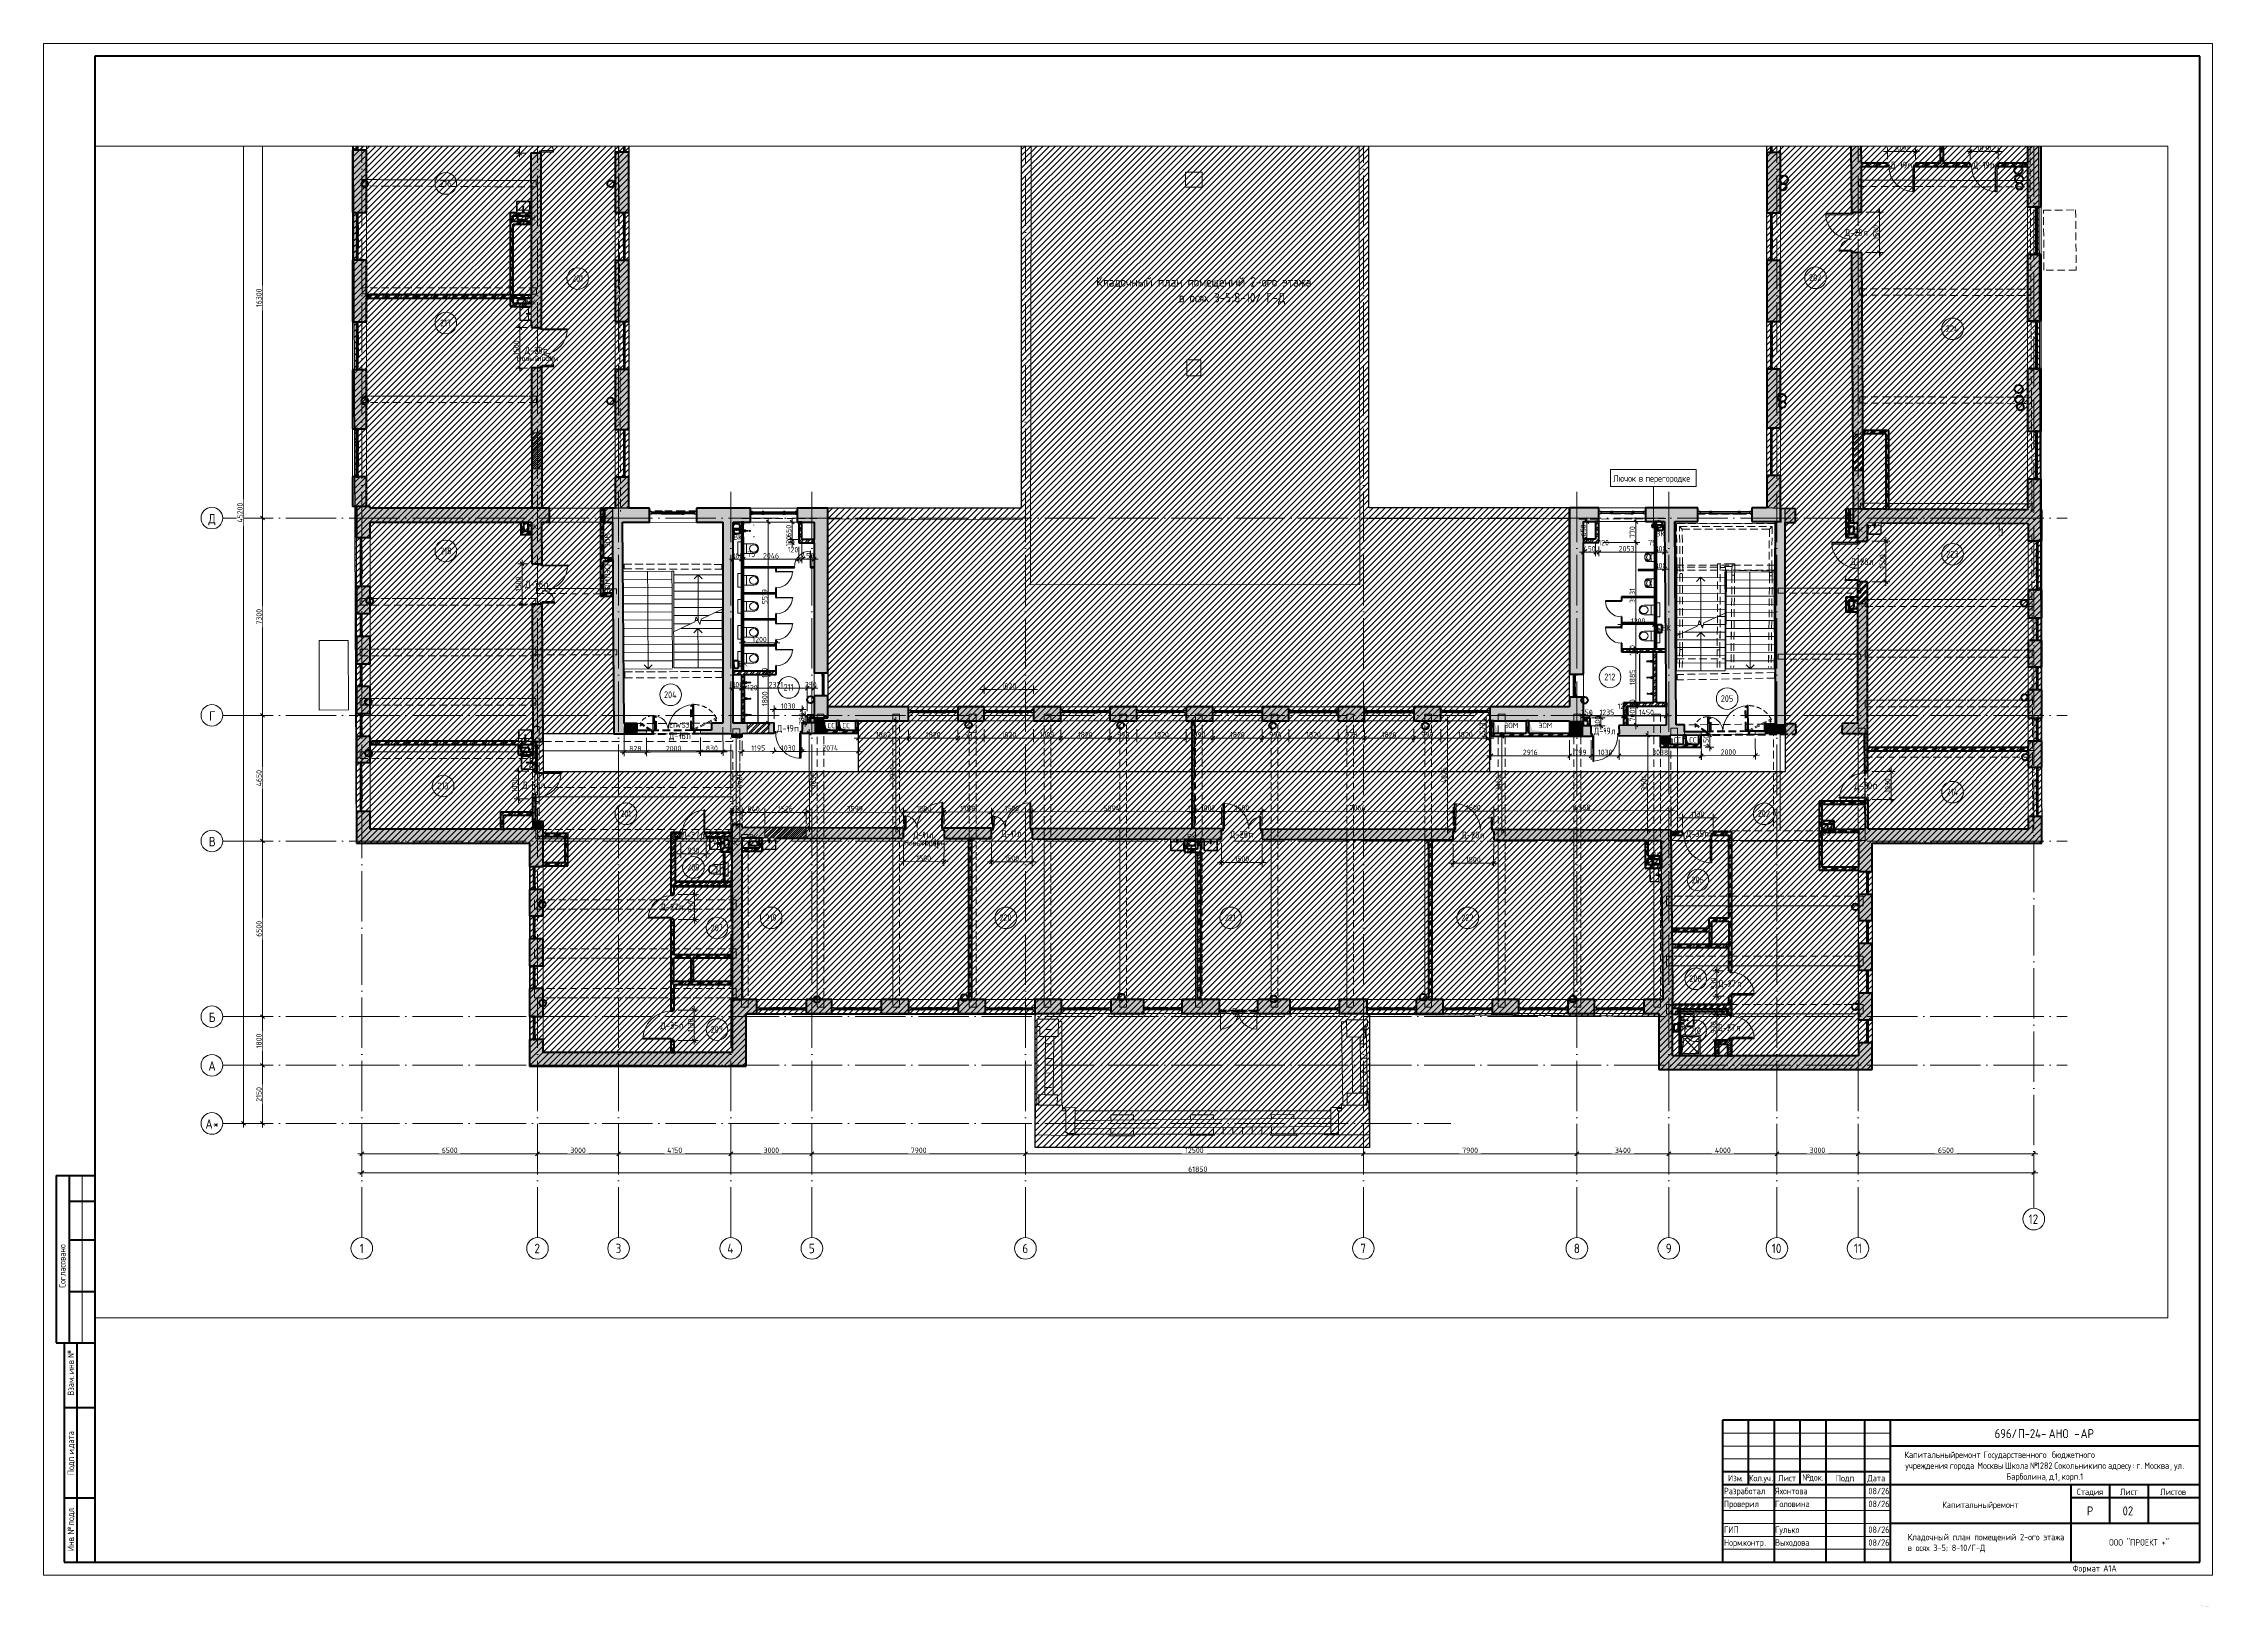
# Paper-space layout 'Layout1 (2)' of a CAD drawing. Header units: millimetres. Extents: x -690 to 7622, y -237 to 5755.
# The model-space entities are those that its viewports show. They can reach past a viewport. Long polylines and large blocks are cut down to what shows.
import ezdxf

# ---------------------------------------------------------------- set-up
doc = ezdxf.new("R2010")
doc.units = ezdxf.units.MM
for name, pattern in [('ADSK_Линия сетки', [25, 20, -2.5, 0, -2.5]), ('ADSK_Сверху', [4.5, 3, -1.5]), ('ADSK_Снесено', [4.5, 3, -1.5]), ('ADSK_Штриховая_ш2 п1', [3, 2, -1])]:
    doc.linetypes.add(name, pattern=pattern)
for name, color, linetype, lineweight, true_color in [('_ Окна', 5, 'Continuous', 30, 0x0000ff), ('Витраж', 5, 'Continuous', 18, 0x0000ff), ('Двери', 5, 'Continuous', 18, 0x0000ff), ('Линии', 7, 'Continuous', 9, 0x00a600), ('Обобщенные модели', 5, 'Continuous', 18, 0x0000ff), ('Окна', 5, 'Continuous', 18, 0x0000ff), ('Панели витража', 5, 'Continuous', 18, 0x0000ff), ('планы со стояками отопление_dwg', 7, 'Continuous', 9, 0x767676), ('Сантехника', 5, 'Continuous', 18, 0x0000ff), ('Стены внутренние', 5, 'Continuous', 18, 0x0000ff), ('Стены наружные', 1, 'ADSK_Снесено', 18, 0xff0000), ('Стены штриховка', 5, 'Continuous', 18, 0x0000ff)]:
    doc.layers.add(name, color=color, linetype=linetype, lineweight=lineweight, true_color=true_color)
for name, color, linetype, lineweight in [('Аннотация', 7, 'Continuous', 9), ('Каркас', 7, 'Continuous', 18), ('Лестницы', 7, 'Continuous', 18), ('Марки дверей', 7, 'Continuous', 20), ('Марки помещений', 7, 'Continuous', 20), ('Оси', 7, 'Continuous', 9), ('Основная надпись', 7, 'Continuous', 30), ('Перекрытие', 7, 'Continuous', 18), ('Размеры', 7, 'Continuous', 9), ('Стены', 7, 'Continuous', 18), ('стояки', 7, 'Continuous', 9), ('Стрелки вверх', 7, 'Continuous', 18), ('Узлы', 7, 'Continuous', 18)]:
    doc.layers.add(name, color=color, linetype=linetype, lineweight=lineweight)
doc.styles.add('GOST Common', font='GOST_Common.ttf', dxfattribs={"width": 0.9, "height": 350})
doc.styles.add('GOST Common_1', font='GOST_Common.ttf', dxfattribs={"width": 0.9, "height": 200})
doc.styles.add('GOST Common_2', font='GOST_Common.ttf', dxfattribs={"width": 0.9, "height": 250})
doc.styles.add('GOST Common_4', font='GOST_Common.ttf', dxfattribs={"width": 0.9, "height": 2.5})
doc.styles.add('GOST Common_5', font='GOST_Common.ttf', dxfattribs={"width": 0.9, "height": 3.5})
doc.styles.add('GOST Common_B', font='', dxfattribs={"width": 0.9, "height": 250})
doc.styles.get('GOST Common_B').set_extended_font_data('GOST Common', bold=True)
doc.dimstyles.new('ADSK_Основной_2_5_мм', dxfattribs={"dimscale": 304.8, "dimtxt": 251.428749, "dimasz": 0.463911, "dimexe": 0.492126, "dimexo": 0.492126, "dimgap": 0.098425, "dimtad": 1, "dimdec": 1, "dimrnd": 0.1, "dimdsep": 46, "dimtxsty": 'GOST Common_1', "dimblk1": 'OBLIQUE', "dimblk2": 'OBLIQUE', "dimsah": 1, "dimcen": 0.09, "dimdle": 0.492126, "dimazin": 2, "dimtfac": 1, "dimtdec": 4, "dimtix": 1, "dimtmove": 0, "dimatfit": 3, "dimfxl": 1, "dimtvp": 1, "dimtfill": 1, "dimtolj": 1, "dimtzin": 0, "dimlwd": 20, "dimlwe": 20, "dimarcsym": 2})
doc.dimstyles.new('ADSK_Основной_2_мм', dxfattribs={"dimscale": 304.8, "dimtxt": 201.142999, "dimasz": 0.463911, "dimexe": 0.492126, "dimexo": 0.492126, "dimgap": 0.098425, "dimtad": 1, "dimdec": 1, "dimrnd": 0.1, "dimdsep": 46, "dimtxsty": 'GOST Common_1', "dimblk1": 'OBLIQUE', "dimblk2": 'OBLIQUE', "dimsah": 1, "dimcen": 0.09, "dimdle": 0.492126, "dimazin": 2, "dimtfac": 1, "dimtdec": 4, "dimtix": 1, "dimtmove": 0, "dimatfit": 3, "dimfxl": 1, "dimtvp": 1, "dimtolj": 1, "dimtzin": 0, "dimlwd": 20, "dimlwe": 20, "dimarcsym": 2})
doc.dimstyles.new('ADSK_Основной_2_мм_Округление_до_1_мм', dxfattribs={"dimscale": 304.8, "dimtxt": 201.142999, "dimasz": 0.463911, "dimexe": 0.492126, "dimexo": 0.492126, "dimgap": 0.098425, "dimtad": 1, "dimdec": 0, "dimdsep": 46, "dimtxsty": 'GOST Common_1', "dimblk1": 'OBLIQUE', "dimblk2": 'OBLIQUE', "dimsah": 1, "dimcen": 0.09, "dimdle": 0.492126, "dimazin": 2, "dimtfac": 1, "dimtdec": 4, "dimtix": 1, "dimtmove": 0, "dimatfit": 3, "dimfxl": 1, "dimtvp": 1, "dimtolj": 1, "dimtzin": 0, "dimlwd": 20, "dimlwe": 20, "dimarcsym": 2})
doc.dimstyles.new('ADSK_Основной_2_мм_Округление_до_1_мм_1', dxfattribs={"dimscale": 304.8, "dimtxt": 201.142999, "dimasz": 0.463911, "dimexe": 0.492126, "dimexo": 0.492126, "dimgap": 0.098425, "dimtad": 1, "dimdec": 0, "dimdsep": 46, "dimtxsty": 'GOST Common_1', "dimblk1": 'OBLIQUE', "dimblk2": 'OBLIQUE', "dimsah": 1, "dimcen": 0.09, "dimdle": 0.492126, "dimazin": 2, "dimtfac": 1, "dimtdec": 4, "dimtix": 1, "dimtmove": 1, "dimatfit": 3, "dimfxl": 1, "dimtvp": 1, "dimtolj": 1, "dimtzin": 0, "dimlwd": 20, "dimlwe": 20, "dimarcsym": 2})
pattern_1 = [(45, (108139.4, 150), (-179.6051, 179.6051), []), (45, (108202.9, 150), (0, 359.2102), []), (45, (108075.9, 150), (0, 359.2102), [])]
pattern_2 = [(45, (108139.4, 150), (-117.8655, 117.8655), []), (45, (108217.98, 150), (-117.8655, 117.8655), [])]
pattern_3 = [(45, (108139.4, 150), (-35.35534, 35.35534), []), (135, (108139.4, 150), (-35.35534, -35.35534), [])]
pattern_4 = [(45, (108139.4, 150), (-70.71068, 70.71068), [])]
pattern_5 = [(45, (108139.4, 85026.59), (-112.2532, 112.2532), [])]

psp = doc.layouts.new('Layout1 (2)')

# ---------------------------------------------------------------- texts
at = {"layer": 'Основная надпись', "lineweight": 9, "attachment_point": 1}
for s, insert, char_height, width, style in [('696/', (6786.7, 443.4), 34.59, 108.39, 'GOST Common_5'), ('\\fGOST Common|b0|i0|c204|p34|;\\W.9;П', (6876.2, 443.4), 34.591, 30.663, 'GOST Common_5'), ('-24-', (6901.5, 443.4), 34.59, 111.955, 'GOST Common_5'), ('АНО', (6993.8, 443.4), 34.59, 95.554, 'GOST Common_5'), (' - ', (7072.7, 443.4), 34.59, 52.769, 'GOST Common_5'), ('АР', (7116.2, 443.4), 34.59, 64.891, 'GOST Common_5'), ('Капитальный', (6441.1, 357.6), 24.708, 225.337, 'GOST Common_4'), ('ремонт', (6634.7, 357.6), 24.71, 122.652, 'GOST Common_4'), ('Государственного', (6743.5, 357.6), 24.708, 309.482, 'GOST Common_4'), ('бюджетного', (7006.5, 357.6), 24.71, 206.796, 'GOST Common_4'), ('учреждения', (6444.6, 315.8), 24.71, 197.526, 'GOST Common_4'), ('города', (6615.3, 315.8), 24.71, 117.66, 'GOST Common_4'), ('Москвы', (6720, 315.8), 24.71, 119.799, 'GOST Common_4'), ('Школа', (6826.5, 315.8), 24.71, 106.251, 'GOST Common_4'), ('Барболина', (6831.8, 273.9), 24.71, 179.699, 'GOST Common_4'), ('\\fGOST Common|b0|i0|c204|p34|;\\W.9;№', (6921.8, 315.8), 24.708, 32.802, 'GOST Common_4'), ('1282 ', (6948.9, 315.8), 24.71, 80.579, 'GOST Common_4'), (', ', (6980.1, 273.9), 24.71, 18.54, 'GOST Common_4'), ('\\fGOST Common|b0|i0|c204|p34|;\\W.9;д', (6995.4, 273.9), 24.708, 19.253, 'GOST Common_4'), ('.1, ', (7011.2, 273.9), 24.71, 39.933, 'GOST Common_4'), ('Сокольники', (7015.4, 315.8), 24.71, 192.535, 'GOST Common_4'), ('корп', (7044.2, 273.9), 24.71, 77.014, 'GOST Common_4'), ('.1', (7107.7, 273.9), 24.71, 21.393, 'GOST Common_4'), ('по', (7181.9, 315.8), 24.71, 38.507, 'GOST Common_4'), ('адресу', (7221.3, 315.8), 24.71, 114.808, 'GOST Common_4'), (': ', (7316, 315.8), 24.71, 17.114, 'GOST Common_4'), ('\\fGOST Common|b0|i0|c204|p34|;\\W.9;г', (7330.1, 315.8), 24.708, 19.253, 'GOST Common_4'), ('. ', (7346, 315.8), 24.71, 17.114, 'GOST Common_4'), ('Москва', (7360.1, 315.8), 24.71, 119.799, 'GOST Common_4'), (', ', (7459, 315.8), 24.71, 18.54, 'GOST Common_4'), ('ул', (7474.3, 315.8), 24.71, 38.507, 'GOST Common_4'), ('\\fGOST Common|b0|i0|c204|p34|;\\W.9;.', (7506, 315.8), 24.708, 7.844, 'GOST Common_4'), ('Разработал', (5749.4, 218.6), 24.71, 204.657, 'GOST Common_4'), ('Проверил', (5749.4, 169.2), 24.71, 156.167, 'GOST Common_4'), ('Яхонтова', (5945.4, 218.6), 24.71, 163.298, 'GOST Common_4'), ('Головина', (5945.4, 169.2), 24.71, 156.167, 'GOST Common_4'), ('08/26', (6303.1, 218.6), 24.71, 154.028, 'GOST Common_4'), ('08/26', (6303.1, 169.2), 24.71, 154.028, 'GOST Common_4'), ('Капитальный', (6586.2, 165.7), 24.708, 225.337, 'GOST Common_4'), ('ремонт', (6779.8, 165.7), 24.71, 122.652, 'GOST Common_4'), ('\\fGOST Common|b0|i0|c204|p34|;\\W.9;Р', (7140, 147.3), 34.591, 30.663, 'GOST Common_5'), ('02', (7277, 147.3), 34.59, 57.76, 'GOST Common_5'), ('\\fGOST Common|b0|i0|c204|p34|;\\W.9; ', (-104.7, 13.5), 2.5, 0.938, 'GOST Common_4'), ('\\fGOST Common|b0|i0|c204|p34|;\\W.9; ', (-102.6, 43.7), 2.5, 0.938, 'GOST Common_4'), ('\\fGOST Common|b0|i0|c204|p34|;\\W.9; ', (-100.7, 47.9), 2.5, 0.938, 'GOST Common_4'), ('\\fGOST Common|b0|i0|c204|p34|;\\W.9; ', (-94.7, 13.5), 2.5, 0.938, 'GOST Common_4'), ('\\fGOST Common|b0|i0|c204|p34|;\\W.9; ', (-92, 43.7), 2.5, 0.938, 'GOST Common_4'), ('\\fGOST Common|b0|i0|c204|p34|;\\W.9; ', (-89.7, 47.9), 2.5, 0.938, 'GOST Common_4'), ('\\fGOST Common|b0|i0|c204|p34|;\\W.9; ', (-86, 28.5), 2.5, 0.938, 'GOST Common_4'), ('\\fGOST Common|b0|i0|c204|p34|;\\W.9; ', (-81.3, 43.7), 2.5, 0.938, 'GOST Common_4'), ('\\fGOST Common|b0|i0|c204|p34|;\\W.9; ', (-71.6, 43.7), 2.5, 0.938, 'GOST Common_4'), ('\\fGOST Common|b0|i0|c204|p34|;\\W.9; ', (-63, 47.9), 2.5, 0.938, 'GOST Common_4'), ('\\fGOST Common|b0|i0|c204|p34|;\\W.9; ', (-45.3, 43.7), 2.5, 0.938, 'GOST Common_4'), ('\\fGOST Common|b0|i0|c204|p34|;\\W.9; ', (-45, 47.9), 2.5, 0.938, 'GOST Common_4'), ('\\fGOST Common|b0|i0|c204|p34|;\\W.9; ', (-41.3, 43.7), 2.5, 0.938, 'GOST Common_4'), ('ГИП', (5749.4, 70.4), 24.71, 64.891, 'GOST Common_4'), ('Норм', (5749.4, 21), 24.71, 81.292, 'GOST Common_4'), ('контр', (5822.9, 21), 24.71, 101.259, 'GOST Common_4'), ('Выходова', (5945.4, 21), 24.71, 161.159, 'GOST Common_4'), ('Гулько', (5945.4, 70.4), 24.71, 115.521, 'GOST Common_4'), ('08/26', (6303.1, 70.4), 24.71, 154.028, 'GOST Common_4'), ('08/26', (6303.1, 21), 24.71, 154.028, 'GOST Common_4'), ('Кладочный план помещений 2-ого этажа\\Pв осях 3-5; 8-10/Г-Д', (6453.8, 42.1), 24.708, 559.398, 'GOST Common_4'), ('\\fGOST Common|b0|i0|c204|p34|;\\W.9;.', (5816.5, 21), 24.708, 7.844, 'GOST Common_4'), ('\\fGOST Common|b0|i0|c204|p34|;\\W.9;.', (5906.5, 21), 24.708, 7.844, 'GOST Common_4'), ('общеобразовательного', (7577.2, -233.7), 2.529, 7798.367, 'GOST Common_4')]:
    psp.add_mtext(s, dxfattribs=dict(at, insert=insert, char_height=char_height, width=width, style=style))

msp = doc.modelspace()

# ---------------------------------------------------------------- texts
at = {"layer": 'Аннотация', "attachment_point": 1}
for s, insert, char_height, width, style in [('ВК', (108290.6, 31904.86), 200, 360.7594, 'GOST Common_2'), ('Кладочный план помещений 2-ого этажа \\P                в осях 3-5;8-10/ Г-Д', (129364.37, 29622.25), 350, 10143.7627, 'GOST Common_2'), ('ВК', (108290.6, 28805.06), 200, 360.7594, 'GOST Common_2'), ('Лючок', (148496.52, 22301.12), 250, 1046.2022, 'GOST Common_B'), ('\\fGOST Common|b1|i0|c204|p34|;\\W.9;в', (149443.07, 22301.12), 250, 194.8101, 'GOST Common_B'), ('перегородке', (149687.15, 22301.12), 250, 2142.9107, 'GOST Common_B'), ('ВК', (108358.05, 20487.65), 200, 360.7594, 'GOST Common_2'), ('ВК', (115944.06, 20099.34), 200, 360.7594, 'GOST Common_2'), ('ВК', (150065.23, 20228.53), 200, 360.7594, 'GOST Common_2'), ('ВК', (157393.39, 20384.05), 200, 360.7594, 'GOST Common_2'), ('ВК', (157392.75, 17624.06), 200, 360.7594, 'GOST Common_2'), ('ВК', (150298.95, 16739.45), 200, 360.7594, 'GOST Common_2'), ('ВК', (116132.3, 15412.98), 200, 360.7594, 'GOST Common_2'), ('СС', (119430.98, 13127.74), 200, 317.4683, 'GOST Common_2'), ('СС', (119980.98, 13127.74), 200, 317.4683, 'GOST Common_2'), ('ЭОМ', (144465.32, 13133.15), 200, 555.5694, 'GOST Common_2'), ('ЭОМ', (145725.32, 13133.15), 200, 555.5694, 'GOST Common_2'), ('ВК', (108431.57, 12331.67), 200, 360.7594, 'GOST Common_2'), ('СС', (150722.7, 12592.54), 200, 317.4683, 'GOST Common_2'), ('СС', (151302.7, 12592.54), 200, 317.4683, 'GOST Common_2'), ('ВК', (116527.11, 9011.9), 200, 360.7594, 'GOST Common_2'), ('ВК', (132732.11, 9020.53), 200, 360.7594, 'GOST Common_2'), ('ВК', (156196.56, 9160.38), 200, 360.7594, 'GOST Common_2'), ('ВК', (115777.71, 8781.48), 200, 360.7594, 'GOST Common_2'), ('ВК', (149921.54, 8351.34), 200, 360.7594, 'GOST Common_2'), ('ВК', (150908.26, 1972.33), 200, 360.7594, 'GOST Common_2')]:
    msp.add_mtext(s, dxfattribs=dict(at, insert=insert, char_height=char_height, width=width, style=style))
at = {"layer": 'Аннотация', "char_height": 200, "attachment_point": 1, "rotation": 90, "style": 'GOST Common_2'}
for s, insert, width in [('ЭОМ', (111189.61, 19630.88), 555.5694), ('ПЭСПЗ', (111189.61, 18459.34), 858.6073), ('ЭОМ', (111189.61, 17935.47), 555.5694)]:
    msp.add_mtext(s, dxfattribs=dict(at, insert=insert, width=width))
at = {"layer": 'Марки дверей', "lineweight": 9, "attachment_point": 1}
for s, insert, char_height, width, style in [('\\fGOST Common|b0|i0|c204|p34|;\\W.9;Д', (108204.97, 35078.09), 250, 245.3164, 'GOST Common_1'), ('-28', (108407.38, 35078.09), 250, 584.4302, 'GOST Common_1'), ('\\fGOST Common|b0|i0|c204|p34|;\\W.9;п', (108889.58, 35078.09), 250, 194.8101, 'GOST Common_1'), ('\\fGOST Common|b0|i0|c204|p34|;\\W.9;Д', (158743.77, 33892.05), 250, 245.3164, 'GOST Common_1'), ('-19', (158946.17, 33892.05), 250, 526.7087, 'GOST Common_1'), ('\\fGOST Common|b0|i0|c204|p34|;\\W.9;п', (159380.75, 33892.05), 250, 194.8101, 'GOST Common_1'), ('\\fGOST Common|b0|i0|c204|p34|;\\W.9;Д', (161798.77, 33892.05), 250, 245.3164, 'GOST Common_1'), ('-19', (162001.17, 33892.05), 250, 526.7087, 'GOST Common_1'), ('\\fGOST Common|b0|i0|c204|p34|;\\W.9;п', (162435.75, 33892.05), 250, 194.8101, 'GOST Common_1'), ('\\fGOST Common|b0|i0|c204|p34|;\\W.9;Д', (157058.53, 31395.56), 250, 245.3164, 'GOST Common_1'), ('-28', (157260.94, 31395.56), 250, 584.4302, 'GOST Common_1'), ('\\fGOST Common|b0|i0|c204|p34|;\\W.9;л', (157743.14, 31395.56), 250, 194.8101, 'GOST Common_1'), ('Новый', (107931.7, 26717.55), 200, 836.9617, 'GOST Common_2'), ('\\fGOST Common|b0|i0|c204|p34|;\\W.9;Д', (108223.3, 27036.45), 250, 245.3164, 'GOST Common_1'), ('-28', (108425.7, 27036.45), 250, 584.4302, 'GOST Common_1'), ('проём', (108687.74, 26717.55), 200, 815.3162, 'GOST Common_2'), ('\\fGOST Common|b0|i0|c204|p34|;\\W.9;п', (108907.91, 27036.45), 250, 194.8101, 'GOST Common_1'), ('\\fGOST Common|b0|i0|c204|p34|;\\W.9;Д', (157274.84, 19216.65), 250, 245.3164, 'GOST Common_1'), ('-28', (157477.24, 19216.65), 250, 584.4302, 'GOST Common_1'), ('\\fGOST Common|b0|i0|c204|p34|;\\W.9;л', (157959.45, 19216.65), 250, 194.8101, 'GOST Common_1'), ('\\fGOST Common|b0|i0|c204|p34|;\\W.9;Д', (108242.2, 18385.02), 250, 245.3164, 'GOST Common_1'), ('-28', (108444.6, 18385.02), 250, 584.4302, 'GOST Common_1'), ('\\fGOST Common|b0|i0|c204|p34|;\\W.9;п', (108926.8, 18385.02), 250, 194.8101, 'GOST Common_1'), ('EIWS30', (113567.35, 13150.44), 200, 959.6199, 'GOST Common_2'), ('\\fGOST Common|b0|i0|c204|p34|;\\W.9;Д', (117558.54, 13053.46), 250, 245.3164, 'GOST Common_1'), ('-19', (117760.94, 13053.46), 250, 526.7087, 'GOST Common_1'), ('\\fGOST Common|b0|i0|c204|p34|;\\W.9;п', (118195.52, 13053.46), 250, 194.8101, 'GOST Common_1'), ('\\fGOST Common|b0|i0|c204|p34|;\\W.9;Д', (147777.11, 12953.51), 250, 245.3164, 'GOST Common_1'), ('-19', (147979.51, 12953.51), 250, 526.7087, 'GOST Common_1'), ('\\fGOST Common|b0|i0|c204|p34|;\\W.9;л', (148414.09, 12953.51), 250, 194.8101, 'GOST Common_1'), ('\\fGOST Common|b0|i0|c204|p34|;\\W.9;Д', (113564.65, 12775.04), 250, 245.3164, 'GOST Common_1'), ('-16', (113767.06, 12775.04), 250, 526.7087, 'GOST Common_1'), ('\\fGOST Common|b0|i0|c204|p34|;\\W.9;л', (114201.64, 12775.04), 250, 194.8101, 'GOST Common_1'), ('\\fGOST Common|b0|i0|c204|p34|;\\W.9;Д', (108141.76, 10948.27), 250, 245.3164, 'GOST Common_1'), ('-30', (108344.17, 10948.27), 250, 584.4302, 'GOST Common_1'), ('\\fGOST Common|b0|i0|c204|p34|;\\W.9;п', (108826.37, 10948.27), 250, 194.8101, 'GOST Common_1'), ('\\fGOST Common|b0|i0|c204|p34|;\\W.9;Д', (157414.89, 10928.72), 250, 245.3164, 'GOST Common_1'), ('-30', (157617.29, 10928.72), 250, 584.4302, 'GOST Common_1'), ('\\fGOST Common|b0|i0|c204|p34|;\\W.9;п', (158099.5, 10928.72), 250, 194.8101, 'GOST Common_1'), ('\\fGOST Common|b0|i0|c204|p34|;\\W.9;Д', (114031.45, 9097.41), 250, 245.3164, 'GOST Common_1'), ('-27', (114233.85, 9097.41), 250, 584.4302, 'GOST Common_1'), ('\\fGOST Common|b0|i0|c204|p34|;\\W.9;л', (114716.06, 9097.41), 250, 194.8101, 'GOST Common_1'), ('\\fGOST Common|b0|i0|c204|p34|;\\W.9;Д', (122595.31, 9107.47), 250, 245.3164, 'GOST Common_1'), ('-11', (122797.71, 9107.47), 250, 468.9872, 'GOST Common_1'), ('\\fGOST Common|b0|i0|c204|p34|;\\W.9;л', (123184.67, 9107.47), 250, 194.8101, 'GOST Common_1'), ('\\fGOST Common|b0|i0|c204|p34|;\\W.9;Д', (125853.69, 9151.91), 250, 245.3164, 'GOST Common_1'), ('-11', (126056.1, 9151.91), 250, 468.9872, 'GOST Common_1'), ('\\fGOST Common|b0|i0|c204|p34|;\\W.9;л', (126443.05, 9151.91), 250, 194.8101, 'GOST Common_1'), ('\\fGOST Common|b0|i0|c204|p34|;\\W.9;Д', (134317.59, 9129.42), 250, 245.3164, 'GOST Common_1'), ('-28', (134519.99, 9129.42), 250, 584.4302, 'GOST Common_1'), ('\\fGOST Common|b0|i0|c204|p34|;\\W.9;п', (135002.2, 9129.42), 250, 194.8101, 'GOST Common_1'), ('\\fGOST Common|b0|i0|c204|p34|;\\W.9;Д', (142881.9, 9106.78), 250, 245.3164, 'GOST Common_1'), ('-28', (143084.31, 9106.78), 250, 584.4302, 'GOST Common_1'), ('\\fGOST Common|b0|i0|c204|p34|;\\W.9;п', (143566.51, 9106.78), 250, 194.8101, 'GOST Common_1'), ('\\fGOST Common|b0|i0|c204|p34|;\\W.9;Д', (151179.92, 9155.93), 250, 245.3164, 'GOST Common_1'), ('-35', (151382.32, 9155.93), 250, 584.4302, 'GOST Common_1'), ('\\fGOST Common|b0|i0|c204|p34|;\\W.9;п', (151864.52, 9155.93), 250, 194.8101, 'GOST Common_1'), ('Новый', (122256.01, 8788.57), 200, 836.9617, 'GOST Common_2'), ('проём', (123012.05, 8788.57), 200, 815.3162, 'GOST Common_2'), ('\\fGOST Common|b0|i0|c204|p34|;\\W.9;Д', (113249.95, 6435.41), 250, 245.3164, 'GOST Common_1'), ('-27', (113452.35, 6435.41), 250, 584.4302, 'GOST Common_1'), ('\\fGOST Common|b0|i0|c204|p34|;\\W.9;п', (113934.56, 6435.41), 250, 194.8101, 'GOST Common_1'), ('\\fGOST Common|b0|i0|c204|p34|;\\W.9;Д', (152374.92, 3598.8), 250, 245.3164, 'GOST Common_1'), ('-27', (152577.32, 3598.8), 250, 584.4302, 'GOST Common_1'), ('\\fGOST Common|b0|i0|c204|p34|;\\W.9;л', (153059.52, 3598.8), 250, 194.8101, 'GOST Common_1'), ('\\fGOST Common|b0|i0|c204|p34|;\\W.9;Б', (134390.15, 2574.42), 250, 216.4556, 'GOST Common_1'), ('-1', (134568.74, 2574.42), 250, 331.8986, 'GOST Common_1'), ('\\fGOST Common|b0|i0|c204|p34|;\\W.9;Д', (113248.45, 2053.41), 250, 245.3164, 'GOST Common_1'), ('-35', (113450.85, 2053.41), 250, 584.4302, 'GOST Common_1'), ('\\fGOST Common|b0|i0|c204|p34|;\\W.9;п', (113933.06, 2053.41), 250, 194.8101, 'GOST Common_1'), ('\\fGOST Common|b0|i0|c204|p34|;\\W.9;Д', (152346.92, 1980.79), 250, 245.3164, 'GOST Common_1'), ('-27', (152549.32, 1980.79), 250, 584.4302, 'GOST Common_1'), ('\\fGOST Common|b0|i0|c204|p34|;\\W.9;л', (153031.52, 1980.79), 250, 194.8101, 'GOST Common_1')]:
    msp.add_mtext(s, dxfattribs=dict(at, insert=insert, char_height=char_height, width=width, style=style))
at = {"layer": 'Марки помещений', "lineweight": 9, "char_height": 250, "attachment_point": 1, "style": 'GOST Common_1'}
for s, insert, width in [('216', (105096.16, 33216.79), 526.7087), ('201', (109975.07, 29695.27), 526.7087), ('202', (155739.6, 29726.46), 584.4302), ('217', (105096.16, 28050.26), 526.7087), ('224', (160801.01, 27837.31), 606.0757), ('218', (105096.16, 19617.81), 526.7087), ('223', (160809.56, 19495.42), 584.4302), ('211', (117802.14, 14566.32), 468.9872), ('212', (148163.62, 14952.82), 526.7087), ('204', (113380.45, 14295.06), 606.0757), ('205', (152472.35, 14152.82), 584.4302), ('213', (104994.4, 10920.2), 526.7087), ('214', (160824.86, 10691.76), 548.3542), ('201', (111757.34, 9891.76), 526.7087), ('202', (153842.69, 9891.76), 584.4302), ('209', (114232.61, 7906.37), 584.4302), ('206', (151391.95, 7439.84), 584.4302), ('207', (115104.94, 5667.86), 584.4302), ('219', (117130.67, 6041.35), 526.7087), ('220', (125789.72, 6041.34), 584.4302), ('221', (134127.95, 6041.32), 526.7087), ('222', (142875.51, 6041.34), 584.4302), ('208', (151309.11, 3785.43), 584.4302), ('203', (115104.94, 1907.34), 584.4302), ('210', (151332.96, 1860.46), 526.7087)]:
    msp.add_mtext(s, dxfattribs=dict(at, insert=insert, width=width))
at = {"layer": 'Оси', "char_height": 350, "attachment_point": 1, "style": 'GOST Common'}
for s, insert, width in [('\\fGOST Common|b0|i0|c204|p34|;\\W.9;Д', (96525, 20859.38), 346.329), ('\\fGOST Common|b0|i0|c204|p34|;\\W.9;Г', (96554.7, 13559.38), 274.1771), ('\\fGOST Common|b0|i0|c204|p34|;\\W.9;В', (96539.85, 8909.38), 310.2531), ('\\fGOST Common|b0|i0|c204|p34|;\\W.9;Б', (96539.85, 2409.38), 310.2531), ('\\fGOST Common|b0|i0|c204|p34|;\\W.9;А', (96525, 609.38), 346.329), ('\\fGOST Common|b0|i0|c204|p34|;\\W.9;А', (96414.75, -1540.62), 346.329), ('\\fGOST Common|b0|i0|c204|p34|;\\W.9;*', (96700.5, -1540.62), 266.9619), ('12', (163858.13, -5062.25), 461.772), ('\\fGOST Common|b0|i0|c204|p34|;\\W.9;1', (102121.08, -6145.11), 187.5949), ('\\fGOST Common|b0|i0|c204|p34|;\\W.9;2', (108585.53, -6145.11), 274.1771), ('\\fGOST Common|b0|i0|c204|p34|;\\W.9;3', (111588.23, -6145.11), 266.9619), ('\\fGOST Common|b0|i0|c204|p34|;\\W.9;4', (115720.68, -6145.11), 310.2531), ('\\fGOST Common|b0|i0|c204|p34|;\\W.9;5', (118735.53, -6145.11), 274.1771), ('\\fGOST Common|b0|i0|c204|p34|;\\W.9;6', (126635.53, -6145.11), 274.1771), ('\\fGOST Common|b0|i0|c204|p34|;\\W.9;7', (139135.53, -6145.11), 274.1771), ('\\fGOST Common|b0|i0|c204|p34|;\\W.9;8', (147035.53, -6145.11), 274.1771), ('\\fGOST Common|b0|i0|c204|p34|;\\W.9;9', (150435.53, -6145.11), 274.1771), ('10', (154358.13, -6145.11), 461.772), ('11', (157393.68, -6145.11), 375.1897)]:
    msp.add_mtext(s, dxfattribs=dict(at, insert=insert, width=width))

# ---------------------------------------------------------------- blocks, each defined once
blk = doc.blocks.new('ADSK_ОсновнаяНадпись - Форма 3-2127565-План 1-го этажа М 1-100 Маркировочный')
at = {"layer": 'Основная надпись', "lineweight": 20}
for p, q in [((-1033, 445.5), (-192, 445.5)), ((-1033, 445.5), (-1033, -148.5)), ((-192, 445.5), (-192, -148.5)), ((-1018, 6.5), (-1018, -58.5)), ((-317, -93.5), (-382, -93.5)), ((-317, -98.5), (-382, -98.5)), ((-317, -103.5), (-382, -103.5)), ((-317, -118.5), (-382, -118.5)), ((-317, -123.5), (-382, -123.5)), ((-317, -128.5), (-382, -128.5)), ((-317, -133.5), (-382, -133.5)), ((-317, -138.5), (-382, -138.5)), ((-192, -148.5), (-1033, -148.5))]:
    blk.add_line(p, q, dxfattribs=at)
at = {"layer": 'Основная надпись', "lineweight": 50}
for p, q in [((-197, 440.5), (-1013, 440.5)), ((-1013, 440.5), (-1013, -143.5)), ((-197, -143.5), (-197, 440.5)), ((-1028, 6.5), (-1028, -58.5)), ((-1028, 6.5), (-1013, 6.5)), ((-1023, 6.5), (-1023, -58.5)), ((-1023, -3.5), (-1013, -3.5)), ((-1023, -18.5), (-1013, -18.5)), ((-1023, -38.5), (-1013, -38.5)), ((-1028, -58.5), (-1013, -58.5)), ((-1025, -58.5), (-1025, -143.5)), ((-1025, -58.5), (-1013, -58.5)), ((-1020, -58.5), (-1020, -143.5)), ((-1025, -83.5), (-1013, -83.5)), ((-197, -88.5), (-382, -88.5)), ((-382, -88.5), (-382, -143.5)), ((-372, -88.5), (-372, -113.5)), ((-362, -88.5), (-362, -143.5)), ((-352, -88.5), (-352, -113.5)), ((-342, -88.5), (-342, -143.5)), ((-327, -88.5), (-327, -143.5)), ((-317, -88.5), (-317, -143.5)), ((-197, -98.5), (-317, -98.5)), ((-317, -108.5), (-382, -108.5)), ((-197, -113.5), (-382, -113.5)), ((-247, -113.5), (-247, -143.5)), ((-232, -113.5), (-232, -128.5)), ((-217, -113.5), (-217, -128.5)), ((-1025, -118.5), (-1013, -118.5)), ((-197, -118.5), (-247, -118.5)), ((-197, -128.5), (-317, -128.5)), ((-1025, -143.5), (-1013, -143.5)), ((-1013, -143.5), (-197, -143.5))]:
    blk.add_line(p, q, dxfattribs=at)
at = {"layer": 'Основная надпись', "lineweight": 9, "char_height": 2.5, "attachment_point": 1, "rotation": 90, "style": 'GOST Common_4'}
for s, insert, width in [('Согласовано', (-1026.91, -37.14), 21.5734), ('\\fGOST Common|b0|i0|c204|p34|;\\W.9;№', (-1023.63, -64.35), 3.319), ('инв', (-1023.63, -70.6), 5.8443), ('. ', (-1023.63, -65.78), 1.7316), ('Взам', (-1023.63, -78.94), 8.3696), ('. ', (-1023.63, -72.03), 1.7316), ('\\fGOST Common|b0|i0|c204|p34|;\\W.9; ', (-1023.63, -100.13), 0.938), ('дата', (-1023.63, -99.36), 8.7304), ('\\fGOST Common|b0|i0|c204|p34|;\\W.9;и', (-1023.63, -101.74), 1.9481), ('Подп', (-1023.63, -109.78), 8.0089), ('. ', (-1023.63, -103.17), 1.7316), ('подл', (-1023.63, -129.31), 7.7924), ('\\fGOST Common|b0|i0|c204|p34|;\\W.9;.', (-1023.63, -122.88), 0.7937), ('\\fGOST Common|b0|i0|c204|p34|;\\W.9;№', (-1023.63, -132.82), 3.319), ('\\fGOST Common|b0|i0|c204|p34|;\\W.9; ', (-1023.63, -130.08), 0.938), ('Инв', (-1023.63, -139.25), 6.0608), ('. ', (-1023.63, -134.25), 1.7316)]:
    blk.add_mtext(s, dxfattribs=dict(at, insert=insert, width=width))
at = {"layer": 'Основная надпись', "lineweight": 9, "char_height": 2.5, "attachment_point": 1, "style": 'GOST Common_4'}
for s, insert, width in [('Изм', (-379.88, -109.67), 6.1329), ('\\fGOST Common|b0|i0|c204|p34|;\\W.9;.', (-374.82, -109.67), 0.7937), ('Кол', (-371.75, -109.67), 6.0608), ('\\fGOST Common|b0|i0|c204|p34|;\\W.9;.', (-366.75, -109.67), 0.7937), ('уч', (-366.1, -109.67), 3.8962), ('\\fGOST Common|b0|i0|c204|p34|;\\W.9;.', (-362.88, -109.67), 0.7937), ('Лист', (-360.41, -109.67), 8.2975), ('\\fGOST Common|b0|i0|c204|p34|;\\W.9;№', (-351.11, -109.4), 3.319), ('док', (-348.38, -109.4), 5.8443), ('\\fGOST Common|b0|i0|c204|p34|;\\W.9;.', (-343.55, -109.4), 0.7937), ('Подп', (-338.08, -109.67), 8.0089), ('\\fGOST Common|b0|i0|c204|p34|;\\W.9;.', (-331.47, -109.67), 0.7937), ('Дата', (-325.82, -109.67), 9.2354), ('Стадия', (-244.61, -114.99), 12.4101), ('Лист', (-227.92, -114.99), 8.2975), ('Листов', (-212.28, -114.99), 12.1937), ('ООО "ПРОЕКТ +"', (-232.13, -134.59), 34.9957), ('Формат', (-246.24, -144.67), 13.4202), ('Формат', (-246.24, -144.67), 13.4202), ('\\fGOST Common|b0|i0|c204|p34|;\\W.9; ', (-235.17, -144.67), 0.938), ('\\fGOST Common|b0|i0|c204|p34|;\\W.9; ', (-235.17, -144.67), 0.938), ('\\fGOST Common|b0|i0|c204|p34|;\\W.9;А', (-234.4, -144.67), 2.4532), ('\\fGOST Common|b0|i0|c204|p34|;\\W.9;А', (-234.4, -144.67), 2.4532), ('\\fGOST Common|b0|i0|c204|p34|;\\W.9;1', (-232.37, -144.67), 1.3709), ('\\fGOST Common|b0|i0|c204|p34|;\\W.9;1', (-232.37, -144.67), 1.3709), ('\\fGOST Common|b0|i0|c204|p34|;\\W.9;А', (-231.24, -144.67), 2.4532), ('\\fGOST Common|b0|i0|c204|p34|;\\W.9;А', (-231.24, -144.67), 2.4532)]:
    blk.add_mtext(s, dxfattribs=dict(at, insert=insert, width=width))
blk = doc.blocks.new('Монолитная лестница - ___-819301-02 План 2-го этажа маркировочный')
at = {"layer": 'Лестницы', "color": 253, "linetype": 'ADSK_Сверху', "true_color": 0xaaaaaa}
for p, q in [((46135, 18425), (46137, 18547)), ((46237, 18546), (46137, 18547)), ((46237, 18546), (46235, 18424)), ((46135, 18425), (46099, 15022)), ((46235, 18424), (46135, 18425)), ((46235, 18424), (46199, 15021))]:
    blk.add_line(p, q, dxfattribs=at)
blk = doc.blocks.new('Монолитная лестница - ___-819300-02 План 2-го этажа маркировочный')
at = {"layer": 'Лестницы', "color": 253, "linetype": 'ADSK_Сверху', "true_color": 0xaaaaaa}
for p, q in [((42806, 20248), (42907, 20148)), ((42821, 18817), (42806, 20248)), ((42921, 18817), (42907, 20148)), ((42824, 18578), (42823, 18633)), ((42924, 18578), (42923, 18633))]:
    blk.add_line(p, q, dxfattribs=at)
at = {"layer": 'Лестницы', "color": 253, "linetype": 'ADSK_Сверху', "true_color": 0xb2b2b2}
for p, q in [((42823, 18633), (42821, 18817)), ((42923, 18633), (42921, 18817))]:
    blk.add_line(p, q, dxfattribs=at)
blk = doc.blocks.new('Монолитная лестница - ___-819299-02 План 2-го этажа маркировочный')
at = {"layer": 'Лестницы', "color": 253, "linetype": 'ADSK_Сверху', "true_color": 0xaaaaaa}
for p, q in [((42907, 20148), (42806, 20248)), ((42806, 20248), (46232, 20248)), ((42907, 20148), (46131, 20148)), ((46232, 20248), (46131, 20148))]:
    blk.add_line(p, q, dxfattribs=at)
blk = doc.blocks.new('Монолитная лестница - ___-819298-02 План 2-го этажа маркировочный')
at = {"layer": 'Лестницы', "color": 253, "linetype": 'ADSK_Сверху', "true_color": 0xaaaaaa}
for p, q in [((46131, 20148), (46121, 18812)), ((46131, 20148), (46232, 20248)), ((46232, 20248), (46221, 18811)), ((46120, 18627), (46119, 18547)), ((46219, 18546), (46119, 18547)), ((46220, 18627), (46219, 18546))]:
    blk.add_line(p, q, dxfattribs=at)
at = {"layer": 'Лестницы', "color": 253, "linetype": 'ADSK_Сверху', "true_color": 0xb2b2b2}
for p, q in [((46121, 18812), (46120, 18627)), ((46221, 18811), (46220, 18627))]:
    blk.add_line(p, q, dxfattribs=at)
blk = doc.blocks.new('Монолитная лестница - ___-819297-02 План 2-го этажа маркировочный')
at = {"layer": 'Лестницы', "color": 253, "linetype": 'ADSK_Сверху', "true_color": 0xaaaaaa}
for p, q in [((42812, 15689), (42822, 18505)), ((42822, 18505), (42922, 18504)), ((42912, 15688), (42922, 18504)), ((42810, 15033), (42812, 15689)), ((42812, 15689), (42912, 15688)), ((42912, 15688), (42910, 15033))]:
    blk.add_line(p, q, dxfattribs=at)
blk = doc.blocks.new('Монолитная лестница - ___-818984-02 План 2-го этажа маркировочный')
at = {"layer": 'Лестницы', "color": 253, "linetype": 'ADSK_Сверху', "true_color": 0xaaaaaa}
for p, q in [((44745, 18440), (44747, 18630)), ((44749, 18814), (44750, 18861)), ((44750, 18861), (44850, 18860)), ((44847, 18629), (44845, 18438)), ((44850, 18860), (44849, 18814)), ((44745, 18440), (44709, 15027)), ((44845, 18438), (44745, 18440)), ((44845, 18438), (44809, 15026))]:
    blk.add_line(p, q, dxfattribs=at)
at = {"layer": 'Лестницы', "color": 253, "linetype": 'ADSK_Сверху', "true_color": 0xb2b2b2}
for p, q in [((44747, 18630), (44749, 18814)), ((44849, 18814), (44847, 18629))]:
    blk.add_line(p, q, dxfattribs=at)
blk = doc.blocks.new('Монолитная лестница - ___-818983-02 План 2-го этажа маркировочный')
at = {"layer": 'Лестницы', "color": 253, "linetype": 'ADSK_Сверху', "true_color": 0xaaaaaa}
for q in [(44313, 18866), (44749, 18814)]:
    blk.add_line((44750, 18861), q, dxfattribs=at)
at = {"layer": 'Лестницы', "color": 253, "linetype": 'ADSK_Сверху', "true_color": 0xb2b2b2}
for p, q in [((44749, 18761), (44313, 18766)), ((44749, 18814), (44749, 18761))]:
    blk.add_line(p, q, dxfattribs=at)
blk = doc.blocks.new('Монолитная лестница - ___-818981-02 План 2-го этажа маркировочный')
at = {"layer": 'Лестницы', "color": 253, "linetype": 'ADSK_Сверху', "true_color": 0xaaaaaa}
for p, q in [((44213, 18630), (44202, 15684)), ((44313, 18866), (44213, 18867)), ((44213, 18867), (44213, 18815)), ((44302, 15683), (44313, 18630)), ((44313, 18814), (44313, 18866)), ((44200, 15028), (44202, 15684)), ((44202, 15684), (44302, 15683)), ((44302, 15683), (44300, 15028))]:
    blk.add_line(p, q, dxfattribs=at)
at = {"layer": 'Лестницы', "color": 253, "linetype": 'ADSK_Сверху', "true_color": 0xb2b2b2}
for p, q in [((44213, 18815), (44213, 18630)), ((44313, 18630), (44313, 18814))]:
    blk.add_line(p, q, dxfattribs=at)
blk = doc.blocks.new('Монолитная лестница - ___-725266-02 План 2-го этажа маркировочный')
at = {"layer": 'Лестницы', "color": 253, "linetype": 'ADSK_Сверху', "true_color": 0xaaaaaa}
for p, q in [((44547, 18563), (44544, 18264)), ((46347, 18544), (46329, 18545)), ((46343, 18244), (46347, 18544)), ((44537, 17664), (44534, 17364)), ((44540, 17964), (44537, 17664)), ((44544, 18264), (44540, 17964)), ((46337, 17645), (46340, 17945)), ((46340, 17945), (46343, 18244)), ((44531, 17064), (44528, 16764)), ((44534, 17364), (44531, 17064)), ((46328, 16745), (46331, 17045)), ((46331, 17045), (46334, 17345)), ((46334, 17345), (46337, 17645)), ((44521, 16164), (44518, 15865)), ((44524, 16464), (44521, 16164)), ((44528, 16764), (44524, 16464)), ((46318, 15845), (46321, 16145)), ((46321, 16145), (46324, 16445)), ((46324, 16445), (46328, 16745)), ((44512, 15265), (44509, 15027)), ((44515, 15565), (44512, 15265)), ((44518, 15865), (44515, 15565)), ((46312, 15246), (46315, 15546)), ((46315, 15546), (46318, 15845)), ((46309, 15021), (46312, 15246))]:
    blk.add_line(p, q, dxfattribs=at)
blk = doc.blocks.new('Монолитная лестница - ___-724460-02 План 2-го этажа маркировочный')
at = {"layer": 'Лестницы', "color": 253, "linetype": 'ADSK_Сверху', "true_color": 0xaaaaaa}
for p, q in [((46343, 20358), (42695, 20358)), ((42695, 20358), (42711, 18817)), ((46329, 18605), (46343, 20358)), ((42713, 18633), (42715, 18505)), ((44512, 18499), (44513, 18630)), ((44547, 18563), (44512, 18564)), ((44547, 18624), (44547, 18563)), ((44747, 18621), (44547, 18624)), ((46119, 18607), (44847, 18620)), ((46329, 18605), (46219, 18606)), ((46329, 18545), (46329, 18605))]:
    blk.add_line(p, q, dxfattribs=at)
at = {"layer": 'Лестницы', "color": 253, "linetype": 'ADSK_Сверху', "true_color": 0xb2b2b2}
for p, q in [((42711, 18817), (42712, 18739)), ((42712, 18739), (42713, 18680)), ((42822, 18739), (42712, 18739)), ((42713, 18680), (42713, 18633)), ((44213, 18734), (42922, 18738)), ((44513, 18733), (44313, 18733)), ((44513, 18630), (44513, 18733))]:
    blk.add_line(p, q, dxfattribs=at)
blk = doc.blocks.new('Монолитная лестница - ___-724027-02 План 2-го этажа маркировочный')
at = {"layer": 'Лестницы', "color": 253, "linetype": 'ADSK_Сверху', "true_color": 0xaaaaaa}
for p, q in [((42712, 18505), (42711, 18216)), ((42715, 18505), (42712, 18505)), ((44511, 18210), (44512, 18499)), ((42710, 17926), (42709, 17637)), ((42711, 18216), (42710, 17926)), ((44509, 17631), (44510, 17920)), ((44510, 17920), (44511, 18210)), ((42707, 17059), (42706, 16769)), ((42708, 17348), (42707, 17059)), ((42709, 17637), (42708, 17348)), ((44506, 16763), (44507, 17052)), ((44507, 17052), (44508, 17342)), ((44508, 17342), (44509, 17631)), ((42704, 16191), (42703, 15901)), ((42705, 16480), (42704, 16191)), ((42706, 16769), (42705, 16480)), ((44503, 15895), (44504, 16184)), ((44504, 16184), (44505, 16474)), ((44505, 16474), (44506, 16763)), ((42701, 15323), (42700, 15033)), ((42702, 15612), (42701, 15351)), ((42701, 15351), (42701, 15323)), ((42701, 15351), (44501, 15344)), ((42703, 15901), (42702, 15612)), ((44500, 15027), (44501, 15317)), ((44501, 15344), (44502, 15606)), ((44501, 15317), (44501, 15344)), ((44502, 15606), (44503, 15895))]:
    blk.add_line(p, q, dxfattribs=at)
blk = doc.blocks.new('ADSK_БалкаЖБ_Прямоугольная - 224_5х245мм-824364-02 План 2-го этажа маркировочный')
at = {"layer": 'Каркас', "color": 253, "linetype": 'ADSK_Сверху', "true_color": 0xaaaaaa}
for p, q in [((-1798, 112), (-1798, -112)), ((-1798, 112), (1798, 112)), ((1798, -112), (1798, 112)), ((-1798, -112), (1798, -112))]:
    blk.add_line(p, q, dxfattribs=at)
at = {"layer": 'Каркас', "color": 253, "linetype": 'ADSK_Сверху', "true_color": 0xb2b2b2}
for p, q in [((-1798, -112), (-1798, 112)), ((1798, 112), (-1798, 112)), ((1798, 112), (1798, -112)), ((-1798, -112), (1798, -112))]:
    blk.add_line(p, q, dxfattribs=at)
blk = doc.blocks.new('ADSK_БалкаЖБ_Прямоугольная - 184_2х210мм-824832-02 План 2-го этажа маркировочный')
at = {"layer": 'Каркас', "color": 253, "linetype": 'ADSK_Сверху', "true_color": 0xaaaaaa}
for p, q in [((-1821, 92), (-1821, -92)), ((-1821, 92), (1821, 92)), ((1821, -92), (1821, 92)), ((-1821, -92), (1821, -92))]:
    blk.add_line(p, q, dxfattribs=at)
at = {"layer": 'Каркас', "color": 253, "linetype": 'ADSK_Сверху', "true_color": 0xb2b2b2}
for p, q in [((-1821, -92), (-1821, 92)), ((1821, 92), (-1821, 92)), ((1821, 92), (1821, -92)), ((-1821, -92), (1821, -92))]:
    blk.add_line(p, q, dxfattribs=at)
blk = doc.blocks.new('ADSK_БалкаЖБ_Прямоугольная - 201_4х245мм-824913-02 План 2-го этажа маркировочный')
at = {"layer": 'Каркас', "color": 253, "linetype": 'ADSK_Сверху', "true_color": 0xaaaaaa}
for p, q in [((-1801, 101), (-1801, -101)), ((-1801, 101), (1801, 101)), ((1801, -101), (1801, 101)), ((-1801, -101), (1801, -101))]:
    blk.add_line(p, q, dxfattribs=at)
blk = doc.blocks.new('ADSK_БалкаЖБ_Прямоугольная - 350х280мм-843200-02 План 2-го этажа маркировочный')
at = {"layer": 'Каркас', "color": 253, "linetype": 'ADSK_Сверху', "true_color": 0xaaaaaa}
for p, q in [((-3639, 175), (-3639, -175)), ((-3639, 175), (3639, 175)), ((3639, -175), (3639, 175)), ((-3639, -175), (3639, -175))]:
    blk.add_line(p, q, dxfattribs=at)
at = {"layer": 'Каркас', "color": 253, "linetype": 'ADSK_Сверху', "true_color": 0xb2b2b2}
for p, q in [((-3639, -175), (-3639, 175)), ((3639, 175), (-3639, 175)), ((3639, 175), (3639, -175)), ((-3639, -175), (3639, -175))]:
    blk.add_line(p, q, dxfattribs=at)
blk = doc.blocks.new('ADSK_БалкаЖБ_Прямоугольная - 250х280мм-845676-02 План 2-го этажа маркировочный')
at = {"layer": 'Каркас', "color": 253, "linetype": 'ADSK_Сверху', "true_color": 0xaaaaaa}
for p, q in [((-3195, 125), (-3195, -125)), ((-3195, 125), (3195, 125)), ((3195, -125), (3195, 125)), ((-3195, -125), (3195, -125))]:
    blk.add_line(p, q, dxfattribs=at)
at = {"layer": 'Каркас', "color": 253, "linetype": 'ADSK_Сверху', "true_color": 0xb2b2b2}
for p, q in [((-3195, -125), (-3195, 125)), ((3195, 125), (-3195, 125)), ((3195, 125), (3195, -125)), ((-3195, -125), (3195, -125))]:
    blk.add_line(p, q, dxfattribs=at)
blk = doc.blocks.new('ADSK_БалкаЖБ_Прямоугольная - 250х280мм-848599-02 План 2-го этажа маркировочный')
at = {"layer": 'Каркас', "color": 253, "linetype": 'ADSK_Сверху', "true_color": 0xaaaaaa}
for p, q in [((-3118, 125), (-3118, -125)), ((-3118, 125), (3118, 125)), ((3118, -125), (3118, 125)), ((-3118, -125), (3118, -125))]:
    blk.add_line(p, q, dxfattribs=at)
at = {"layer": 'Каркас', "color": 253, "linetype": 'ADSK_Сверху', "true_color": 0xb2b2b2}
for p, q in [((-3118, -125), (-3118, 125)), ((3118, 125), (-3118, 125)), ((3118, 125), (3118, -125)), ((-3118, -125), (3118, -125))]:
    blk.add_line(p, q, dxfattribs=at)
blk = doc.blocks.new('Прямоугольный импост - 70х20_60мм-1225109-02 План 2-го этажа маркировочный')
at = {"layer": 'Витраж', "color": 161, "linetype": 'ADSK_Сверху', "true_color": 0xaaaaff}
for p, q in [((39666, 2435), (39666, 2365)), ((39746, 2435), (39666, 2435)), ((40136, 2435), (40106, 2435)), ((39746, 2365), (39666, 2365)), ((40136, 2365), (40106, 2365))]:
    blk.add_line(p, q, dxfattribs=at)
blk = doc.blocks.new('Прямоугольный импост - 70х20_60мм-1424711-02 План 2-го этажа маркировочный')
at = {"layer": 'Витраж', "color": 161, "linetype": 'ADSK_Сверху', "true_color": 0xaaaaff}
for p, q in [((-80, 35), (0, 35)), ((0, 35), (0, -35)), ((0, -35), (-80, -35))]:
    blk.add_line(p, q, dxfattribs=at)
blk = doc.blocks.new('Прямоугольный импост - 70х20_60мм-1424712-02 План 2-го этажа маркировочный')
at = {"layer": 'Витраж', "color": 161, "linetype": 'ADSK_Сверху', "true_color": 0xaaaaff}
for p, q in [((0, 35), (-80, 35)), ((0, -35), (0, 35)), ((-80, -35), (0, -35))]:
    blk.add_line(p, q, dxfattribs=at)
blk = doc.blocks.new('Прямоугольный импост - 70х20_60мм-1225111-02 План 2-го этажа маркировочный')
at = {"layer": 'Витраж', "color": 161, "linetype": 'ADSK_Сверху', "true_color": 0xaaaaff}
for p, q in [((40166, 2435), (40136, 2435)), ((41016, 2435), (40986, 2435)), ((40166, 2365), (40136, 2365)), ((41016, 2365), (40986, 2365))]:
    blk.add_line(p, q, dxfattribs=at)
blk = doc.blocks.new('Витраж-тент со смещением вовне - 60мм 30 сдвиг-1466942-02 План 2-го этажа маркировочный')
at = {"layer": '_ Окна', "color": 161, "linetype": 'ADSK_Сверху', "true_color": 0xaaaaff}
for p, q in [((-440, 25), (-440, -45)), ((-440, 25), (-410, 25)), ((-440, -45), (-440, 25)), ((440, 25), (410, 25)), ((440, -45), (440, 25)), ((440, -45), (440, 25)), ((-380, -45), (-440, -45)), ((-380, -35), (-380, -45)), ((380, -35), (380, -45)), ((380, -45), (440, -45))]:
    blk.add_line(p, q, dxfattribs=at)
at = {"layer": 'Окна', "color": 161, "linetype": 'ADSK_Сверху', "true_color": 0xaaaaff}
blk.add_line((-380, -45), (380, -45), dxfattribs=at)
blk = doc.blocks.new('Прямоугольный импост - 70х20_60мм-1225113-02 План 2-го этажа маркировочный')
at = {"layer": 'Витраж', "color": 161, "linetype": 'ADSK_Сверху', "true_color": 0xaaaaff}
for p, q in [((41046, 2435), (41016, 2435)), ((41486, 2435), (41406, 2435)), ((41486, 2365), (41486, 2435)), ((41046, 2365), (41016, 2365)), ((41486, 2365), (41406, 2365))]:
    blk.add_line(p, q, dxfattribs=at)
blk = doc.blocks.new('Прямоугольный импост - 70х60мм-1424709-02 План 2-го этажа маркировочный')
at = {"layer": 'Витраж', "color": 161, "linetype": 'ADSK_Сверху', "true_color": 0xaaaaff}
for p, q in [((-30, 35), (30, 35)), ((30, -35), (-30, -35))]:
    blk.add_line(p, q, dxfattribs=at)
blk = doc.blocks.new('Прямоугольный импост - 70х60мм-1225009-02 План 2-го этажа маркировочный')
at = {"layer": 'Витраж', "color": 161, "linetype": 'ADSK_Сверху', "true_color": 0xaaaaff}
for p, q in [((41046, 2435), (41046, 2365)), ((41406, 2435), (41046, 2435)), ((41406, 2365), (41406, 2435)), ((41406, 2365), (41046, 2365))]:
    blk.add_line(p, q, dxfattribs=at)
blk = doc.blocks.new('Прямоугольный импост - 70х60мм-1242018-02 План 2-го этажа маркировочный')
at = {"layer": 'Витраж', "color": 161, "linetype": 'ADSK_Сверху', "true_color": 0xaaaaff}
for p, q in [((40166, 2435), (40166, 2365)), ((40986, 2435), (40166, 2435)), ((40986, 2365), (40986, 2435)), ((40986, 2365), (40166, 2365))]:
    blk.add_line(p, q, dxfattribs=at)
blk = doc.blocks.new('Витраж-тент со смещением вовне - 60мм 34 сдвиг-1466959-02 План 2-го этажа маркировочный')
at = {"layer": '_ Окна', "color": 161, "linetype": 'ADSK_Сверху', "true_color": 0xaaaaff}
for p, q in [((-327, 25), (-327, -45)), ((-327, 25), (-293, 25)), ((-327, -45), (-327, 25)), ((327, 25), (293, 25)), ((327, -45), (327, 25)), ((327, -45), (327, 25)), ((-267, -45), (-327, -45)), ((-267, -35), (-267, -45)), ((267, -35), (267, -45)), ((267, -45), (327, -45))]:
    blk.add_line(p, q, dxfattribs=at)
at = {"layer": 'Окна', "color": 161, "linetype": 'ADSK_Сверху', "true_color": 0xaaaaff}
blk.add_line((-267, -45), (267, -45), dxfattribs=at)
blk = doc.blocks.new('Прямоугольный импост - 70х20_56мм-1428677-02 План 2-го этажа маркировочный')
at = {"layer": 'Витраж', "color": 161, "linetype": 'ADSK_Сверху', "true_color": 0xaaaaff}
for p, q in [((22993, 2435), (22993, 2365)), ((23069, 2435), (22993, 2435)), ((23693, 2435), (23655, 2435)), ((23069, 2365), (22993, 2365)), ((23693, 2365), (23655, 2365))]:
    blk.add_line(p, q, dxfattribs=at)
blk = doc.blocks.new('Прямоугольный импост - 70х20_56мм-1424845-02 План 2-го этажа маркировочный')
at = {"layer": 'Витраж', "color": 161, "linetype": 'ADSK_Сверху', "true_color": 0xaaaaff}
for p, q in [((-76, 35), (0, 35)), ((0, 35), (0, -35)), ((0, -35), (-76, -35))]:
    blk.add_line(p, q, dxfattribs=at)
blk = doc.blocks.new('Прямоугольный импост - 70х20_56мм-1424846-02 План 2-го этажа маркировочный')
at = {"layer": 'Витраж', "color": 161, "linetype": 'ADSK_Сверху', "true_color": 0xaaaaff}
for p, q in [((0, 35), (-76, 35)), ((0, -35), (0, 35)), ((-76, -35), (0, -35))]:
    blk.add_line(p, q, dxfattribs=at)
blk = doc.blocks.new('Витраж-тент со смещением вовне - 60мм 34 сдвиг-1466960-02 План 2-го этажа маркировочный')
at = {"layer": '_ Окна', "color": 161, "linetype": 'ADSK_Сверху', "true_color": 0xaaaaff}
for p, q in [((-327, 25), (-327, -45)), ((-327, 25), (-293, 25)), ((-327, -45), (-327, 25)), ((327, 25), (293, 25)), ((327, -45), (327, 25)), ((327, -45), (327, 25)), ((-267, -45), (-327, -45)), ((-267, -35), (-267, -45)), ((267, -35), (267, -45)), ((267, -45), (327, -45))]:
    blk.add_line(p, q, dxfattribs=at)
at = {"layer": 'Окна', "color": 161, "linetype": 'ADSK_Сверху', "true_color": 0xaaaaff}
blk.add_line((-267, -45), (267, -45), dxfattribs=at)
blk = doc.blocks.new('Прямоугольный импост - 70х20_56мм-1272637-02 План 2-го этажа маркировочный')
at = {"layer": 'Витраж', "color": 161, "linetype": 'ADSK_Сверху', "true_color": 0xaaaaff}
for p, q in [((23731, 2435), (23693, 2435)), ((24393, 2435), (24317, 2435)), ((24393, 2365), (24393, 2435)), ((23731, 2365), (23693, 2365)), ((24393, 2365), (24317, 2365))]:
    blk.add_line(p, q, dxfattribs=at)
blk = doc.blocks.new('Прямоугольный импост - 70х76мм-1428119-02 План 2-го этажа маркировочный')
at = {"layer": 'Витраж', "color": 161, "linetype": 'ADSK_Сверху', "true_color": 0xaaaaff}
for p, q in [((-38, 35), (38, 35)), ((38, -35), (-38, -35))]:
    blk.add_line(p, q, dxfattribs=at)
blk = doc.blocks.new('Прямоугольный импост - 70х60мм-1272639-02 План 2-го этажа маркировочный')
at = {"layer": 'Витраж', "color": 161, "linetype": 'ADSK_Сверху', "true_color": 0xaaaaff}
for p, q in [((23069, 2435), (23069, 2365)), ((23655, 2435), (23069, 2435)), ((23655, 2365), (23655, 2435)), ((23655, 2365), (23069, 2365))]:
    blk.add_line(p, q, dxfattribs=at)
blk = doc.blocks.new('Прямоугольный импост - 70х20_60мм-V1-02 План 2-го этажа маркировочный')
at = {"layer": 'Витраж', "color": 161, "linetype": 'ADSK_Сверху', "true_color": 0xaaaaff}
for p, q in [((11451, 2435), (11451, 2365)), ((11530, 2435), (11451, 2435)), ((11921, 2435), (11891, 2435)), ((11530, 2365), (11451, 2365)), ((11921, 2365), (11891, 2365))]:
    blk.add_line(p, q, dxfattribs=at)
blk = doc.blocks.new('Витраж-тент со смещением вовне - 60мм 30 сдвиг-1466941-02 План 2-го этажа маркировочный')
at = {"layer": '_ Окна', "color": 161, "linetype": 'ADSK_Сверху', "true_color": 0xaaaaff}
for p, q in [((-379, 25), (-379, -45)), ((-379, 25), (-349, 25)), ((-379, -45), (-379, 25)), ((379, 25), (349, 25)), ((379, -45), (379, 25)), ((379, -45), (379, 25)), ((-319, -45), (-379, -45)), ((-319, -35), (-319, -45)), ((319, -35), (319, -45)), ((319, -45), (379, -45))]:
    blk.add_line(p, q, dxfattribs=at)
at = {"layer": 'Окна', "color": 161, "linetype": 'ADSK_Сверху', "true_color": 0xaaaaff}
blk.add_line((-319, -45), (319, -45), dxfattribs=at)
blk = doc.blocks.new('Прямоугольный импост - 70х20_56мм-1425354-02 План 2-го этажа маркировочный')
at = {"layer": 'Витраж', "color": 161, "linetype": 'ADSK_Сверху', "true_color": 0xaaaaff}
for p, q in [((466, 2112), (396, 2112)), ((396, 2036), (396, 2112)), ((466, 2036), (466, 2112)), ((396, 1262), (396, 1338)), ((396, 1262), (466, 1262)), ((466, 1262), (466, 1338))]:
    blk.add_line(p, q, dxfattribs=at)
blk = doc.blocks.new('Прямоугольный импост - 70х60мм-1425356-02 План 2-го этажа маркировочный')
at = {"layer": 'Витраж', "color": 161, "linetype": 'ADSK_Сверху', "true_color": 0xaaaaff}
for p, q in [((466, 2036), (396, 2036)), ((396, 1338), (396, 2036)), ((466, 1338), (466, 2036)), ((396, 1338), (466, 1338))]:
    blk.add_line(p, q, dxfattribs=at)
blk = doc.blocks.new('Прямоугольный импост - 70х20_60мм-1425973-02 План 2-го этажа маркировочный')
at = {"layer": 'Витраж', "color": 161, "linetype": 'ADSK_Сверху', "true_color": 0xaaaaff}
for p, q in [((-6074, 23857), (-6144, 23857)), ((-6144, 23777), (-6144, 23857)), ((-6144, 23377), (-6144, 23407)), ((-6074, 23777), (-6074, 23857)), ((-6074, 23377), (-6074, 23407))]:
    blk.add_line(p, q, dxfattribs=at)
blk = doc.blocks.new('Прямоугольный импост - 70х20_60мм-1424475-02 План 2-го этажа маркировочный')
at = {"layer": 'Витраж', "color": 161, "linetype": 'ADSK_Сверху', "true_color": 0xaaaaff}
for p, q in [((-80, 35), (0, 35)), ((0, 35), (0, -35)), ((0, -35), (-80, -35))]:
    blk.add_line(p, q, dxfattribs=at)
blk = doc.blocks.new('Прямоугольный импост - 70х20_60мм-1424476-02 План 2-го этажа маркировочный')
at = {"layer": 'Витраж', "color": 161, "linetype": 'ADSK_Сверху', "true_color": 0xaaaaff}
for p, q in [((0, 35), (-80, 35)), ((0, -35), (0, 35)), ((-80, -35), (0, -35))]:
    blk.add_line(p, q, dxfattribs=at)
blk = doc.blocks.new('Прямоугольный импост - 70х20_60мм-1329426-02 План 2-го этажа маркировочный')
at = {"layer": 'Витраж', "color": 161, "linetype": 'ADSK_Сверху', "true_color": 0xaaaaff}
for p, q in [((-6144, 23347), (-6144, 23377)), ((-6074, 23347), (-6074, 23377)), ((-6144, 22557), (-6144, 22587)), ((-6074, 22557), (-6074, 22587))]:
    blk.add_line(p, q, dxfattribs=at)
blk = doc.blocks.new('Витраж-тент со смещением вовне - 60мм 30 сдвиг-1466956-02 План 2-го этажа маркировочный')
at = {"layer": '_ Окна', "color": 161, "linetype": 'ADSK_Сверху', "true_color": 0xaaaaff}
for p, q in [((-410, 25), (-410, -45)), ((-410, 25), (-380, 25)), ((-410, -45), (-410, 25)), ((410, 25), (380, 25)), ((410, -45), (410, 25)), ((410, -45), (410, 25)), ((-350, -45), (-410, -45)), ((-350, -35), (-350, -45)), ((350, -35), (350, -45)), ((350, -45), (410, -45))]:
    blk.add_line(p, q, dxfattribs=at)
at = {"layer": 'Окна', "color": 161, "linetype": 'ADSK_Сверху', "true_color": 0xaaaaff}
blk.add_line((-350, -45), (350, -45), dxfattribs=at)
blk = doc.blocks.new('Прямоугольный импост - 70х60мм-1424473-02 План 2-го этажа маркировочный')
at = {"layer": 'Витраж', "color": 161, "linetype": 'ADSK_Сверху', "true_color": 0xaaaaff}
for p, q in [((-30, 35), (30, 35)), ((30, -35), (-30, -35))]:
    blk.add_line(p, q, dxfattribs=at)
blk = doc.blocks.new('Прямоугольный импост - 70х60мм-1425975-02 План 2-го этажа маркировочный')
at = {"layer": 'Витраж', "color": 161, "linetype": 'ADSK_Сверху', "true_color": 0xaaaaff}
for p, q in [((-6074, 23777), (-6144, 23777)), ((-6144, 23407), (-6144, 23777)), ((-6144, 23407), (-6074, 23407)), ((-6074, 23407), (-6074, 23777))]:
    blk.add_line(p, q, dxfattribs=at)
blk = doc.blocks.new('Прямоугольный импост - 70х60мм-1329428-02 План 2-го этажа маркировочный')
at = {"layer": 'Витраж', "color": 161, "linetype": 'ADSK_Сверху', "true_color": 0xaaaaff}
for p, q in [((-6074, 23347), (-6144, 23347)), ((-6144, 22587), (-6144, 23347)), ((-6074, 22587), (-6074, 23347)), ((-6144, 22587), (-6074, 22587))]:
    blk.add_line(p, q, dxfattribs=at)
blk = doc.blocks.new('Прямоугольный импост - 70х20_60мм-1426885-02 План 2-го этажа маркировочный')
at = {"layer": 'Витраж', "color": 161, "linetype": 'ADSK_Сверху', "true_color": 0xaaaaff}
for p, q in [((3738, 34602), (3738, 34572)), ((3808, 34602), (3808, 34572)), ((3738, 34182), (3738, 34102)), ((3738, 34102), (3808, 34102)), ((3808, 34182), (3808, 34102))]:
    blk.add_line(p, q, dxfattribs=at)
blk = doc.blocks.new('Прямоугольный импост - 70х20_60мм-1424482-02 План 2-го этажа маркировочный')
at = {"layer": 'Витраж', "color": 161, "linetype": 'ADSK_Сверху', "true_color": 0xaaaaff}
for p, q in [((-80, 35), (0, 35)), ((0, 35), (0, -35)), ((0, -35), (-80, -35))]:
    blk.add_line(p, q, dxfattribs=at)
blk = doc.blocks.new('Прямоугольный импост - 70х20_60мм-1225850-02 План 2-го этажа маркировочный')
at = {"layer": 'Витраж', "color": 161, "linetype": 'ADSK_Сверху', "true_color": 0xaaaaff}
for p, q in [((3738, 35402), (3738, 35372)), ((3808, 35402), (3808, 35372)), ((3738, 34632), (3738, 34602)), ((3808, 34632), (3808, 34602))]:
    blk.add_line(p, q, dxfattribs=at)
blk = doc.blocks.new('Витраж-тент со смещением вовне - 60мм 30 сдвиг-1466943-02 План 2-го этажа маркировочный')
at = {"layer": '_ Окна', "color": 161, "linetype": 'ADSK_Сверху', "true_color": 0xaaaaff}
for p, q in [((-400, 25), (-400, -45)), ((-400, 25), (-370, 25)), ((-400, -45), (-400, 25)), ((400, 25), (370, 25)), ((400, -45), (400, 25)), ((400, -45), (400, 25)), ((-340, -45), (-400, -45)), ((-340, -35), (-340, -45)), ((340, -35), (340, -45)), ((340, -45), (400, -45))]:
    blk.add_line(p, q, dxfattribs=at)
at = {"layer": 'Окна', "color": 161, "linetype": 'ADSK_Сверху', "true_color": 0xaaaaff}
blk.add_line((-340, -45), (340, -45), dxfattribs=at)
blk = doc.blocks.new('Прямоугольный импост - 70х60мм-1424480-02 План 2-го этажа маркировочный')
at = {"layer": 'Витраж', "color": 161, "linetype": 'ADSK_Сверху', "true_color": 0xaaaaff}
for p, q in [((-30, 35), (30, 35)), ((30, -35), (-30, -35))]:
    blk.add_line(p, q, dxfattribs=at)
blk = doc.blocks.new('Прямоугольный импост - 70х60мм-1426887-02 План 2-го этажа маркировочный')
at = {"layer": 'Витраж', "color": 161, "linetype": 'ADSK_Сверху', "true_color": 0xaaaaff}
for p, q in [((3808, 34572), (3738, 34572)), ((3738, 34572), (3738, 34182)), ((3808, 34572), (3808, 34182)), ((3738, 34182), (3808, 34182))]:
    blk.add_line(p, q, dxfattribs=at)
blk = doc.blocks.new('Прямоугольный импост - 70х60мм-1229542-02 План 2-го этажа маркировочный')
at = {"layer": 'Витраж', "color": 161, "linetype": 'ADSK_Сверху', "true_color": 0xaaaaff}
for p, q in [((3808, 35372), (3738, 35372)), ((3738, 35372), (3738, 34632)), ((3808, 35372), (3808, 34632)), ((3738, 34632), (3808, 34632))]:
    blk.add_line(p, q, dxfattribs=at)
blk = doc.blocks.new('Прямоугольный импост - 70х20_60мм-1424483-02 План 2-го этажа маркировочный')
at = {"layer": 'Витраж', "color": 161, "linetype": 'ADSK_Сверху', "true_color": 0xaaaaff}
for p, q in [((0, 35), (-80, 35)), ((0, -35), (0, 35)), ((-80, -35), (0, -35))]:
    blk.add_line(p, q, dxfattribs=at)
blk = doc.blocks.new('Прямоугольный импост - 70х20_60мм-1438125-02 План 2-го этажа маркировочный')
at = {"layer": 'Витраж', "color": 161, "linetype": 'ADSK_Сверху', "true_color": 0xaaaaff}
for p, q in [((-80, 35), (0, 35)), ((0, 35), (0, -35)), ((0, -35), (-80, -35))]:
    blk.add_line(p, q, dxfattribs=at)
blk = doc.blocks.new('Прямоугольный импост - 70х20_60мм-1438126-02 План 2-го этажа маркировочный')
at = {"layer": 'Витраж', "color": 161, "linetype": 'ADSK_Сверху', "true_color": 0xaaaaff}
for p, q in [((0, 35), (-80, 35)), ((0, -35), (0, 35)), ((-80, -35), (0, -35))]:
    blk.add_line(p, q, dxfattribs=at)
blk = doc.blocks.new('Прямоугольный импост - 70х60мм-1438123-02 План 2-го этажа маркировочный')
at = {"layer": 'Витраж', "color": 161, "linetype": 'ADSK_Сверху', "true_color": 0xaaaaff}
for p, q in [((-30, 35), (30, 35)), ((30, -35), (-30, -35))]:
    blk.add_line(p, q, dxfattribs=at)
blk = doc.blocks.new('Прямоугольный импост - 70х20_60мм-V2-02 План 2-го этажа маркировочный')
at = {"layer": 'Витраж', "color": 161, "linetype": 'ADSK_Сверху', "true_color": 0xaaaaff}
for p, q in [((5966, 20784), (6436, 20784)), ((5966, 20714), (6436, 20714)), ((6436, 20714), (6436, 20784))]:
    blk.add_line(p, q, dxfattribs=at)
blk = doc.blocks.new('Прямоугольный импост - 70х20_60мм-1464022-02 План 2-го этажа маркировочный')
at = {"layer": 'Витраж', "color": 161, "linetype": 'ADSK_Сверху', "true_color": 0xaaaaff}
for p, q in [((5176, 20784), (5966, 20784)), ((5176, 20714), (5966, 20714))]:
    blk.add_line(p, q, dxfattribs=at)
blk = doc.blocks.new('Прямоугольный импост - 70х20_60мм-V3-02 План 2-го этажа маркировочный')
at = {"layer": 'Витраж', "color": 161, "linetype": 'ADSK_Сверху', "true_color": 0xaaaaff}
for p, q in [((4706, 20784), (4706, 20714)), ((4706, 20784), (5176, 20784)), ((4706, 20714), (5176, 20714))]:
    blk.add_line(p, q, dxfattribs=at)
blk = doc.blocks.new('Прямоугольный импост - 70х20_60мм-1236811-02 План 2-го этажа маркировочный')
at = {"layer": 'Витраж', "color": 161, "linetype": 'ADSK_Сверху', "true_color": 0xaaaaff}
for p, q in [((-80, 35), (0, 35)), ((0, 35), (0, -35)), ((0, -35), (-80, -35))]:
    blk.add_line(p, q, dxfattribs=at)
blk = doc.blocks.new('Прямоугольный импост - 70х20_60мм-1236812-02 План 2-го этажа маркировочный')
at = {"layer": 'Витраж', "color": 161, "linetype": 'ADSK_Сверху', "true_color": 0xaaaaff}
for p, q in [((0, 35), (-80, 35)), ((0, -35), (0, 35)), ((-80, -35), (0, -35))]:
    blk.add_line(p, q, dxfattribs=at)
blk = doc.blocks.new('Прямоугольный импост - 70х20_60мм-V4-02 План 2-го этажа маркировочный')
at = {"layer": 'Витраж', "color": 161, "linetype": 'ADSK_Сверху', "true_color": 0xaaaaff}
for p, q in [((8906, 20784), (8936, 20784)), ((8906, 20714), (8936, 20714)), ((9666, 20784), (9696, 20784)), ((9666, 20714), (9696, 20714))]:
    blk.add_line(p, q, dxfattribs=at)
blk = doc.blocks.new('Витраж-тент со смещением вовне - 60мм 30 сдвиг-1466984-02 План 2-го этажа маркировочный')
at = {"layer": '_ Окна', "color": 161, "linetype": 'ADSK_Сверху', "true_color": 0xaaaaff}
for p, q in [((-395, 25), (-395, -45)), ((-395, 25), (-365, 25)), ((-395, -45), (-395, 25)), ((395, 25), (365, 25)), ((395, -45), (395, 25)), ((395, -45), (395, 25)), ((-335, -45), (-395, -45)), ((-335, -35), (-335, -45)), ((335, -35), (335, -45)), ((335, -45), (395, -45))]:
    blk.add_line(p, q, dxfattribs=at)
at = {"layer": 'Окна', "color": 161, "linetype": 'ADSK_Сверху', "true_color": 0xaaaaff}
blk.add_line((-335, -45), (335, -45), dxfattribs=at)
blk = doc.blocks.new('Прямоугольный импост - 70х60мм-1236807-02 План 2-го этажа маркировочный')
at = {"layer": 'Витраж', "color": 161, "linetype": 'ADSK_Сверху', "true_color": 0xaaaaff}
for p, q in [((-30, 35), (30, 35)), ((30, -35), (-30, -35))]:
    blk.add_line(p, q, dxfattribs=at)
blk = doc.blocks.new('Прямоугольный импост - 70х60мм-1464024-02 План 2-го этажа маркировочный')
at = {"layer": 'Витраж', "color": 161, "linetype": 'ADSK_Сверху', "true_color": 0xaaaaff}
for p, q in [((8936, 20784), (8936, 20714)), ((8936, 20784), (9666, 20784)), ((8936, 20714), (9666, 20714)), ((9666, 20714), (9666, 20784))]:
    blk.add_line(p, q, dxfattribs=at)
blk = doc.blocks.new('Витраж-тент со смещением вовне - 60мм 30 сдвиг-1466982-02 План 2-го этажа маркировочный')
at = {"layer": '_ Окна', "color": 161, "linetype": 'ADSK_Сверху', "true_color": 0xaaaaff}
for p, q in [((-440, 25), (-440, -45)), ((-440, 25), (-410, 25)), ((-440, -45), (-440, 25)), ((440, 25), (410, 25)), ((440, -45), (440, 25)), ((440, -45), (440, 25)), ((-380, -45), (-440, -45)), ((-380, -35), (-380, -45)), ((380, -35), (380, -45)), ((380, -45), (440, -45))]:
    blk.add_line(p, q, dxfattribs=at)
at = {"layer": 'Окна', "color": 161, "linetype": 'ADSK_Сверху', "true_color": 0xaaaaff}
blk.add_line((-380, -45), (380, -45), dxfattribs=at)
blk = doc.blocks.new('Витраж-тент со смещением вовне - 60мм 30 сдвиг-2061572-02 План 2-го этажа маркировочный')
at = {"layer": '_ Окна', "color": 161, "linetype": 'ADSK_Сверху', "true_color": 0xaaaaff}
for p, q in [((-395, 25), (-395, -45)), ((-395, 25), (-365, 25)), ((-395, -45), (-395, 25)), ((395, 25), (365, 25)), ((395, -45), (395, 25)), ((395, -45), (395, 25)), ((-335, -45), (-395, -45)), ((-335, -35), (-335, -45)), ((335, -35), (335, -45)), ((335, -45), (395, -45))]:
    blk.add_line(p, q, dxfattribs=at)
at = {"layer": 'Окна', "color": 161, "linetype": 'ADSK_Сверху', "true_color": 0xaaaaff}
blk.add_line((-335, -45), (335, -45), dxfattribs=at)
blk = doc.blocks.new('Прямоугольный импост - 70х20_60мм-1464263-02 План 2-го этажа маркировочный')
at = {"layer": 'Витраж', "color": 161, "linetype": 'ADSK_Сверху', "true_color": 0xaaaaff}
for p, q in [((43954, 20799), (45014, 20799)), ((43954, 20729), (45014, 20729))]:
    blk.add_line(p, q, dxfattribs=at)
blk = doc.blocks.new('Прямоугольный импост - 70х20_60мм-1426008-02 План 2-го этажа маркировочный')
at = {"layer": 'Витраж', "color": 161, "linetype": 'ADSK_Сверху', "true_color": 0xaaaaff}
for p, q in [((55980, 30725), (55980, 30695)), ((56050, 30725), (56050, 30695)), ((55980, 30385), (55980, 30305)), ((55980, 30305), (56050, 30305)), ((56050, 30385), (56050, 30305))]:
    blk.add_line(p, q, dxfattribs=at)
blk = doc.blocks.new('Прямоугольный импост - 70х60мм-1426010-02 План 2-го этажа маркировочный')
at = {"layer": 'Витраж', "color": 161, "linetype": 'ADSK_Сверху', "true_color": 0xaaaaff}
for p, q in [((56050, 30695), (55980, 30695)), ((55980, 30695), (55980, 30385)), ((56050, 30695), (56050, 30385)), ((55980, 30385), (56050, 30385))]:
    blk.add_line(p, q, dxfattribs=at)
blk = doc.blocks.new('Прямоугольный импост - 70х20_60мм-1425938-02 План 2-го этажа маркировочный')
at = {"layer": 'Витраж', "color": 161, "linetype": 'ADSK_Сверху', "true_color": 0xaaaaff}
for p, q in [((55980, 22559), (55980, 22529)), ((56050, 22559), (56050, 22529)), ((55980, 22079), (55980, 21999)), ((55980, 21999), (56050, 21999)), ((56050, 22079), (56050, 21999))]:
    blk.add_line(p, q, dxfattribs=at)
blk = doc.blocks.new('Прямоугольный импост - 70х20_60мм-1295771-02 План 2-го этажа маркировочный')
at = {"layer": 'Витраж', "color": 161, "linetype": 'ADSK_Сверху', "true_color": 0xaaaaff}
for p, q in [((55980, 23299), (55980, 23269)), ((56050, 23299), (56050, 23269)), ((55980, 22589), (55980, 22559)), ((56050, 22589), (56050, 22559))]:
    blk.add_line(p, q, dxfattribs=at)
blk = doc.blocks.new('Витраж-тент со смещением вовне - 60мм 30 сдвиг-1466950-02 План 2-го этажа маркировочный')
at = {"layer": '_ Окна', "color": 161, "linetype": 'ADSK_Сверху', "true_color": 0xaaaaff}
for p, q in [((-370, 25), (-370, -45)), ((-370, 25), (-340, 25)), ((-370, -45), (-370, 25)), ((370, 25), (340, 25)), ((370, -45), (370, 25)), ((370, -45), (370, 25)), ((-310, -45), (-370, -45)), ((-310, -35), (-310, -45)), ((310, -35), (310, -45)), ((310, -45), (370, -45))]:
    blk.add_line(p, q, dxfattribs=at)
at = {"layer": 'Окна', "color": 161, "linetype": 'ADSK_Сверху', "true_color": 0xaaaaff}
blk.add_line((-310, -45), (310, -45), dxfattribs=at)
blk = doc.blocks.new('Прямоугольный импост - 70х60мм-1425940-02 План 2-го этажа маркировочный')
at = {"layer": 'Витраж', "color": 161, "linetype": 'ADSK_Сверху', "true_color": 0xaaaaff}
for p, q in [((56050, 22529), (55980, 22529)), ((55980, 22529), (55980, 22079)), ((56050, 22529), (56050, 22079)), ((55980, 22079), (56050, 22079))]:
    blk.add_line(p, q, dxfattribs=at)
blk = doc.blocks.new('Прямоугольный импост - 70х60мм-1295773-02 План 2-го этажа маркировочный')
at = {"layer": 'Витраж', "color": 161, "linetype": 'ADSK_Сверху', "true_color": 0xaaaaff}
for p, q in [((56050, 23269), (55980, 23269)), ((55980, 23269), (55980, 22589)), ((55980, 22589), (56050, 22589)), ((56050, 23269), (56050, 22589))]:
    blk.add_line(p, q, dxfattribs=at)
blk = doc.blocks.new('Витраж-тент - 50мм правый-1510423-02 План 2-го этажа маркировочный')
at = {"layer": '_ Окна', "color": 161, "linetype": 'ADSK_Сверху', "true_color": 0xaaaaff}
for p, q in [((-335, 25), (-335, -45)), ((-335, 25), (-315, 25)), ((-335, -45), (-335, 25)), ((-315, 25), (-315, -45)), ((335, 25), (285, 25)), ((285, 25), (285, -45)), ((335, -45), (335, 25)), ((335, -45), (335, 25)), ((-315, -45), (-335, -45)), ((-315, -10), (285, -10)), ((285, -45), (335, -45))]:
    blk.add_line(p, q, dxfattribs=at)
at = {"layer": 'Окна', "color": 161, "linetype": 'ADSK_Сверху', "true_color": 0xaaaaff}
for p, q in [((285, 25), (-315, 25)), ((-315, -45), (285, -45))]:
    blk.add_line(p, q, dxfattribs=at)
blk = doc.blocks.new('Прямоугольный импост - 70х30мм-1301855-02 План 2-го этажа маркировочный')
at = {"layer": 'Витраж', "color": 161, "linetype": 'ADSK_Сверху', "true_color": 0xaaaaff}
for p, q in [((25794, 2342), (25794, 2272)), ((26494, 2342), (25794, 2342)), ((26494, 2272), (25794, 2272))]:
    blk.add_line(p, q, dxfattribs=at)
blk = doc.blocks.new('Прямоугольный импост - 70х30мм-1301848-02 План 2-го этажа маркировочный')
at = {"layer": 'Витраж', "color": 161, "linetype": 'ADSK_Сверху', "true_color": 0xaaaaff}
for p, q in [((-30, -35), (-30, 35)), ((-30, 35), (0, 35)), ((0, 35), (0, -35)), ((0, -35), (-30, -35))]:
    blk.add_line(p, q, dxfattribs=at)
blk = doc.blocks.new('Прямоугольный импост - 70х30мм-1301849-02 План 2-го этажа маркировочный')
at = {"layer": 'Витраж', "color": 161, "linetype": 'ADSK_Сверху', "true_color": 0xaaaaff}
for p, q in [((0, 35), (-30, 35)), ((-30, 35), (-30, -35)), ((0, -35), (0, 35)), ((-30, -35), (0, -35))]:
    blk.add_line(p, q, dxfattribs=at)
blk = doc.blocks.new('Витраж-тент - 50мм-1510424-02 План 2-го этажа маркировочный')
at = {"layer": '_ Окна', "color": 161, "linetype": 'ADSK_Сверху', "true_color": 0xaaaaff}
for p, q in [((-335, 25), (-335, -45)), ((-335, 25), (-285, 25)), ((-335, -45), (-335, 25)), ((-285, 25), (-285, -45)), ((335, 25), (285, 25)), ((285, 25), (285, -45)), ((335, -45), (335, 25)), ((335, -45), (335, 25)), ((-285, -45), (-335, -45)), ((-285, -10), (285, -10)), ((285, -45), (335, -45))]:
    blk.add_line(p, q, dxfattribs=at)
at = {"layer": 'Окна', "color": 161, "linetype": 'ADSK_Сверху', "true_color": 0xaaaaff}
for p, q in [((285, 25), (-285, 25)), ((-285, -45), (285, -45))]:
    blk.add_line(p, q, dxfattribs=at)
blk = doc.blocks.new('Прямоугольный импост - 70х30мм-1301856-02 План 2-го этажа маркировочный')
at = {"layer": 'Витраж', "color": 161, "linetype": 'ADSK_Сверху', "true_color": 0xaaaaff}
for p, q in [((27194, 2342), (26494, 2342)), ((27194, 2272), (26494, 2272)), ((27194, 2272), (27194, 2342))]:
    blk.add_line(p, q, dxfattribs=at)
blk = doc.blocks.new('Прямоугольный импост - 70х40_60мм-1229682-02 План 2-го этажа маркировочный')
at = {"layer": 'Витраж', "color": 161, "linetype": 'ADSK_Сверху', "true_color": 0xaaaaff}
for p, q in [((4706, 20819), (4706, 20784)), ((5176, 20819), (4706, 20819))]:
    blk.add_line(p, q, dxfattribs=at)
blk = doc.blocks.new('Прямоугольный импост - 70х40_60мм-1229821-02 План 2-го этажа маркировочный')
at = {"layer": 'Витраж', "color": 161, "linetype": 'ADSK_Сверху', "true_color": 0xaaaaff}
for p, q in [((6436, 20819), (5966, 20819)), ((6436, 20784), (6436, 20819))]:
    blk.add_line(p, q, dxfattribs=at)
blk = doc.blocks.new('Прямоугольный импост - 70х40_60мм-1464023-02 План 2-го этажа маркировочный')
at = {"layer": 'Витраж', "color": 161, "linetype": 'ADSK_Сверху', "true_color": 0xaaaaff}
blk.add_line((5966, 20819), (5176, 20819), dxfattribs=at)
blk = doc.blocks.new('Прямоугольный импост - 70х40_60мм-V5-02 План 2-го этажа маркировочный')
at = {"layer": 'Витраж', "color": 161, "linetype": 'ADSK_Сверху', "true_color": 0xaaaaff}
for p, q in [((43471, 20774), (43471, 20704)), ((43484, 20774), (43471, 20774)), ((43471, 20704), (43941, 20704))]:
    blk.add_line(p, q, dxfattribs=at)
blk = doc.blocks.new('Прямоугольный импост - 70х40_60мм-V6-02 План 2-го этажа маркировочный')
at = {"layer": 'Витраж', "color": 161, "linetype": 'ADSK_Сверху', "true_color": 0xaaaaff}
for p, q in [((45001, 20704), (45471, 20704)), ((45471, 20704), (45471, 20729))]:
    blk.add_line(p, q, dxfattribs=at)
blk = doc.blocks.new('Прямоугольный импост - 70х40_60мм-1464264-02 План 2-го этажа маркировочный')
at = {"layer": 'Витраж', "color": 161, "linetype": 'ADSK_Сверху', "true_color": 0xaaaaff}
blk.add_line((43941, 20704), (45001, 20704), dxfattribs=at)
blk = doc.blocks.new('Системная панель - ADSK_Cтеклопакет_40мм-1858850-02 План 2-го этажа маркировочный')
at = {"layer": 'Панели витража', "color": 161, "linetype": 'ADSK_Сверху', "true_color": 0xaaaaff}
for p, q in [((474.90625, 20), (451.09375, 20)), ((474.90625, 20), (474.90625, -20)), ((451.09375, -20), (474.90625, -20))]:
    blk.add_line(p, q, dxfattribs=at)
blk = doc.blocks.new('Системная панель - ADSK_Cтеклопакет_40мм-2084455-02 План 2-го этажа маркировочный')
at = {"layer": 'Панели витража', "color": 161, "linetype": 'ADSK_Сверху', "true_color": 0xaaaaff}
for p, q in [((-398.5, 20), (-422.3125, 20)), ((-422.3125, -20), (-422.3125, 20)), ((422.3125, 20), (398.5, 20)), ((422.3125, 20), (422.3125, -20)), ((-422.3125, -20), (-398.5, -20)), ((398.5, -20), (422.3125, -20))]:
    blk.add_line(p, q, dxfattribs=at)
blk = doc.blocks.new('Системная панель - ADSK_Cтеклопакет_40мм-1858852-02 План 2-го этажа маркировочный')
at = {"layer": 'Панели витража', "color": 161, "linetype": 'ADSK_Сверху', "true_color": 0xaaaaff}
for p, q in [((-331.09375, 20), (-354.90625, 20)), ((-354.90625, -20), (-354.90625, 20)), ((-354.90625, -20), (-331.09375, -20))]:
    blk.add_line(p, q, dxfattribs=at)
blk = doc.blocks.new('Прямоугольный импост - 48х116мм простой-2084451-02 План 2-го этажа маркировочный')
at = {"layer": 'Витраж', "color": 161, "linetype": 'ADSK_Сверху', "true_color": 0xaaaaff}
for p, q in [((24867, 10887), (24751, 10887)), ((24751, 10090), (24751, 10887)), ((24867, 10090), (24867, 10887)), ((24751, 10090), (24867, 10090))]:
    blk.add_line(p, q, dxfattribs=at)
blk = doc.blocks.new('Прямоугольный импост - 48х116мм простой-1856219-02 План 2-го этажа маркировочный')
at = {"layer": 'Витраж', "color": 161, "linetype": 'ADSK_Сверху', "true_color": 0xaaaaff}
for p, q in [((24867, 12706), (24751, 12706)), ((24751, 12020), (24751, 12706)), ((24867, 12020), (24867, 12706)), ((24751, 12020), (24867, 12020))]:
    blk.add_line(p, q, dxfattribs=at)
blk = doc.blocks.new('Прямоугольный импост - 48х116мм простой-1856220-02 План 2-го этажа маркировочный')
at = {"layer": 'Витраж', "color": 161, "linetype": 'ADSK_Сверху', "true_color": 0xaaaaff}
for p, q in [((24867, 10042), (24751, 10042)), ((24751, 9116), (24751, 10042)), ((24867, 9116), (24867, 10042)), ((24751, 9116), (24867, 9116))]:
    blk.add_line(p, q, dxfattribs=at)
blk = doc.blocks.new('Системная панель - ADSK_Cтеклопакет_40мм-2084458-02 План 2-го этажа маркировочный')
at = {"layer": 'Панели витража', "color": 161, "linetype": 'ADSK_Сверху', "true_color": 0xaaaaff}
for p, q in [((-518.5, 20), (-542.3125, 20)), ((-542.3125, -20), (-542.3125, 20)), ((542.3125, 20), (518.5, 20)), ((542.3125, 20), (542.3125, -20)), ((-542.3125, -20), (-518.5, -20)), ((518.5, -20), (542.3125, -20))]:
    blk.add_line(p, q, dxfattribs=at)
blk = doc.blocks.new('Прямоугольный импост - 48х116мм простой-2084453-02 План 2-го этажа маркировочный')
at = {"layer": 'Витраж', "color": 161, "linetype": 'ADSK_Сверху', "true_color": 0xaaaaff}
for p, q in [((24867, 11972), (24751, 11972)), ((24751, 10935), (24751, 11972)), ((24867, 10935), (24867, 11972)), ((24751, 10935), (24867, 10935))]:
    blk.add_line(p, q, dxfattribs=at)
blk = doc.blocks.new('Портик главного входа - Портик главного входа-658663-02 План 2-го этажа маркировочный')
at = {"layer": 'Стены'}
for p, q in [((19049, 1927), (19032, 1927)), ((19032, 1927), (19032, -1129)), ((19827, 2012), (19049, 2013)), ((19049, 2013), (19049, 1749)), ((19049, 1749), (19143, 1748)), ((19143, 1748), (19139, 1367)), ((19818, 1373), (19827, 2012)), ((19911, 1929), (19826, 1929)), ((19961, 1929), (19911, 1929)), ((19961, -1171), (19961, 1929)), ((30304, 1921), (30298, 1921)), ((30298, 1921), (30351, -1169)), ((30489, 1919), (30304, 1921)), ((31264, 1988), (30488, 1987)), ((30488, 1987), (30494, 1354)), ((31166, 1751), (31264, 1753)), ((31173, 1358), (31166, 1751)), ((31263, -1067), (31214, 1752)), ((31264, 1753), (31264, 1988)), ((19139, 1367), (19353, 1369)), ((19328, -780), (19353, 1376)), ((19353, 1376), (19658, 1372)), ((19658, 1372), (19632, -784)), ((19658, 1372), (19818, 1373)), ((30494, 1354), (31173, 1358)), ((30693, 1354), (30997, 1357)), ((30713, -730), (30693, 1354)), ((30697, 1355), (30697, 1354)), ((30997, 1357), (31018, -727)), ((19110, -778), (19108, -1170)), ((19328, -780), (19110, -778)), ((19632, -784), (19328, -780)), ((19790, -785), (19632, -783)), ((19785, -1170), (19790, -785)), ((30713, -727), (30513, -726)), ((30513, -726), (30517, -1168)), ((31018, -727), (30713, -730)), ((31242, -727), (31018, -727)), ((31239, -1168), (31242, -727)), ((31281, -650), (31255, -650)), ((31281, -1067), (31281, -650)), ((18984, -1129), (18973, -2272)), ((19086, -1130), (18984, -1129)), ((19086, -1170), (19086, -1130)), ((19897, -1170), (19086, -1170)), ((19108, -1170), (19785, -1170)), ((19986, -1172), (19897, -1170)), ((19985, -1246), (19982, -1383)), ((19982, -1383), (20106, -1383)), ((19983, -1306), (19986, -1172)), ((20102, -1300), (19983, -1306)), ((20451, -1251), (19985, -1246)), ((20106, -1382), (20102, -1300)), ((20106, -2185), (20106, -1382)), ((20106, -1383), (20106, -2185)), ((20446, -1730), (20451, -1251)), ((20449, -1382), (29912, -1372)), ((22602, -1525), (21772, -1526)), ((21772, -1526), (21772, -1719)), ((22602, -1711), (22602, -1525)), ((25561, -1522), (24713, -1523)), ((24713, -1523), (24714, -1693)), ((25561, -1686), (25561, -1522)), ((28542, -1519), (27706, -1520)), ((27706, -1520), (27707, -1667)), ((28542, -1660), (28542, -1519)), ((30305, -1249), (29911, -1250)), ((29911, -1250), (29912, -2211)), ((30306, -1290), (30158, -1290)), ((30158, -1290), (30158, -1372)), ((30158, -1372), (30185, -1372)), ((30185, -2190), (30185, -1372)), ((30185, -1372), (30307, -1372)), ((30185, -1372), (30185, -2190)), ((30385, -1168), (30304, -1169)), ((30304, -1169), (30306, -1290)), ((30307, -1372), (30305, -1249)), ((31215, -1168), (30385, -1168)), ((30517, -1168), (31239, -1168)), ((31314, -1066), (31215, -1069)), ((31215, -1069), (31215, -1168)), ((31336, -2266), (31314, -1066)), ((18973, -2272), (20154, -2285)), ((20106, -2185), (20155, -2185)), ((20155, -2185), (20106, -2185)), ((20155, -2185), (20154, -2241)), ((20154, -2285), (20155, -2185)), ((20154, -2241), (20175, -2241)), ((20154, -2272), (20598, -2271)), ((20175, -2241), (20175, -2209)), ((20175, -2209), (20440, -2212)), ((21773, -2240), (20175, -2241)), ((20440, -1730), (29910, -1648)), ((20442, -2035), (20440, -1730)), ((20440, -2212), (20442, -2035)), ((29912, -1952), (20442, -2035)), ((20598, -2271), (20598, -2241)), ((21702, -2240), (21702, -2298)), ((21702, -2298), (22659, -2297)), ((21772, -2023), (21773, -2240)), ((21773, -2240), (22603, -2239)), ((22603, -2239), (22602, -2016)), ((24714, -2237), (22603, -2239)), ((22659, -2297), (22659, -2239)), ((24655, -2237), (24655, -2279)), ((24655, -2279), (25609, -2278)), ((24714, -1998), (24714, -2237)), ((24714, -2237), (25562, -2236)), ((25562, -2236), (25562, -1990)), ((27707, -2233), (25562, -2236)), ((25609, -2278), (25609, -2236)), ((27673, -2233), (27673, -2279)), ((27673, -2279), (28638, -2278)), ((27707, -1972), (27707, -2233)), ((27707, -2233), (28542, -2232)), ((28542, -2232), (28542, -1964)), ((30172, -2231), (28542, -2232)), ((28638, -2278), (28638, -2232)), ((29679, -2231), (29679, -2261)), ((29679, -2261), (30184, -2260)), ((29910, -1648), (29912, -1952)), ((29912, -2211), (30172, -2211)), ((30172, -2211), (30172, -2231)), ((30172, -2231), (30184, -2231)), ((30184, -2231), (30185, -2190)), ((30185, -2190), (30184, -2260)), ((30184, -2260), (31336, -2266))]:
    blk.add_line(p, q, dxfattribs=at)
blk = doc.blocks.new('Системная панель - _AR_Стекло_40мм_привязка по центру-V7-02 План 2-го этажа маркировочный')
at = {"layer": 'Панели витража', "lineweight": 30}
for p, q in [((180, 20), (-180, 20)), ((-180, 20), (-180, -20)), ((180, -20), (180, 20)), ((-180, -20), (180, -20))]:
    blk.add_line(p, q, dxfattribs=at)
blk = doc.blocks.new('Прямоугольный импост - 70х40_60мм-V8-02 План 2-го этажа маркировочный')
at = {"layer": 'Витраж'}
for p, q in [((41046, 2435), (41406, 2435)), ((41046, 2365), (41406, 2365))]:
    blk.add_line(p, q, dxfattribs=at)
blk = doc.blocks.new('Прямоугольный импост - 70х20_60мм-1236776-02 План 2-го этажа маркировочный')
at = {"layer": 'Витраж', "lineweight": 30}
for p, q in [((-80, 35), (0, 35)), ((-80, -35), (-80, 35)), ((0, 35), (0, -35)), ((0, -35), (-80, -35))]:
    blk.add_line(p, q, dxfattribs=at)
blk = doc.blocks.new('Прямоугольный импост - 70х20_60мм-1236778-02 План 2-го этажа маркировочный')
at = {"layer": 'Витраж', "lineweight": 30}
for p, q in [((0, 35), (-80, 35)), ((-80, 35), (-80, -35)), ((0, -35), (0, 35)), ((-80, -35), (0, -35))]:
    blk.add_line(p, q, dxfattribs=at)
blk = doc.blocks.new('Прямоугольный импост - 70х40_60мм-V9-02 План 2-го этажа маркировочный')
at = {"layer": 'Витраж'}
for p, q in [((39746, 2435), (40106, 2435)), ((39746, 2365), (40106, 2365))]:
    blk.add_line(p, q, dxfattribs=at)
blk = doc.blocks.new('Системная панель - _AR_Стекло_40мм_привязка по центру-1261423-02 План 2-го этажа маркировочный')
at = {"layer": 'Панели витража', "lineweight": 30}
for p, q in [((410, 20), (-410, 20)), ((-410, 20), (-410, -20)), ((410, -20), (410, 20)), ((-410, -20), (410, -20))]:
    blk.add_line(p, q, dxfattribs=at)
blk = doc.blocks.new('Прямоугольный импост - 70х40_60мм-1229822-02 План 2-го этажа маркировочный')
at = {"layer": 'Витраж'}
for p, q in [((40166, 2435), (40986, 2435)), ((40166, 2365), (40986, 2365))]:
    blk.add_line(p, q, dxfattribs=at)
blk = doc.blocks.new('Прямоугольный импост - 70х60мм-1236773-02 План 2-го этажа маркировочный')
at = {"layer": 'Витраж', "lineweight": 30}
for p, q in [((-30, 35), (30, 35)), ((-30, -35), (-30, 35)), ((30, 35), (30, -35)), ((30, -35), (-30, -35))]:
    blk.add_line(p, q, dxfattribs=at)
blk = doc.blocks.new('Системная панель - _AR_Стекло_40мм_привязка по центру-V10-02 План 2-го этажа маркировочный')
at = {"layer": 'Панели витража', "lineweight": 30}
for p, q in [((180, 20), (-180, 20)), ((-180, 20), (-180, -20)), ((180, -20), (180, 20)), ((-180, -20), (180, -20))]:
    blk.add_line(p, q, dxfattribs=at)
blk = doc.blocks.new('Прямоугольный импост - 70х20_60мм-V11-02 План 2-го этажа маркировочный')
at = {"layer": 'Витраж', "lineweight": 30}
for p, q in [((-80, 35), (0, 35)), ((-80, -35), (-80, 35)), ((0, 35), (0, -35)), ((0, -35), (-80, -35))]:
    blk.add_line(p, q, dxfattribs=at)
blk = doc.blocks.new('Прямоугольный импост - 70х20_60мм-V12-02 План 2-го этажа маркировочный')
at = {"layer": 'Витраж', "lineweight": 30}
for p, q in [((0, 35), (-80, 35)), ((-80, 35), (-80, -35)), ((0, -35), (0, 35)), ((-80, -35), (0, -35))]:
    blk.add_line(p, q, dxfattribs=at)
blk = doc.blocks.new('Системная панель - _AR_Стекло_40мм_привязка по центру-V13-02 План 2-го этажа маркировочный')
at = {"layer": 'Панели витража', "lineweight": 30}
for p, q in [((410, 20), (-410, 20)), ((-410, 20), (-410, -20)), ((410, -20), (410, 20)), ((-410, -20), (410, -20))]:
    blk.add_line(p, q, dxfattribs=at)
blk = doc.blocks.new('Прямоугольный импост - 70х60мм-V14-02 План 2-го этажа маркировочный')
at = {"layer": 'Витраж', "lineweight": 30}
for p, q in [((-30, 35), (30, 35)), ((-30, -35), (-30, 35)), ((30, 35), (30, -35)), ((30, -35), (-30, -35))]:
    blk.add_line(p, q, dxfattribs=at)
blk = doc.blocks.new('Системная панель - _AR_Стекло_40мм_привязка по центру-V15-02 План 2-го этажа маркировочный')
at = {"layer": 'Панели витража', "lineweight": 30}
for p, q in [((180, 20), (-180, 20)), ((-180, 20), (-180, -20)), ((180, -20), (180, 20)), ((-180, -20), (180, -20))]:
    blk.add_line(p, q, dxfattribs=at)
blk = doc.blocks.new('Прямоугольный импост - 70х20_60мм-V16-02 План 2-го этажа маркировочный')
at = {"layer": 'Витраж', "lineweight": 30}
for p, q in [((-80, 35), (0, 35)), ((-80, -35), (-80, 35)), ((0, 35), (0, -35)), ((0, -35), (-80, -35))]:
    blk.add_line(p, q, dxfattribs=at)
blk = doc.blocks.new('Прямоугольный импост - 70х20_60мм-V17-02 План 2-го этажа маркировочный')
at = {"layer": 'Витраж', "lineweight": 30}
for p, q in [((0, 35), (-80, 35)), ((-80, 35), (-80, -35)), ((0, -35), (0, 35)), ((-80, -35), (0, -35))]:
    blk.add_line(p, q, dxfattribs=at)
blk = doc.blocks.new('Системная панель - _AR_Стекло_40мм_привязка по центру-V18-02 План 2-го этажа маркировочный')
at = {"layer": 'Панели витража', "lineweight": 30}
for p, q in [((410, 20), (-410, 20)), ((-410, 20), (-410, -20)), ((410, -20), (410, 20)), ((-410, -20), (410, -20))]:
    blk.add_line(p, q, dxfattribs=at)
blk = doc.blocks.new('Прямоугольный импост - 70х60мм-V19-02 План 2-го этажа маркировочный')
at = {"layer": 'Витраж', "lineweight": 30}
for p, q in [((-30, 35), (30, 35)), ((-30, -35), (-30, 35)), ((30, 35), (30, -35)), ((30, -35), (-30, -35))]:
    blk.add_line(p, q, dxfattribs=at)
blk = doc.blocks.new('Системная панель - _AR_Стекло_40мм_привязка по центру-V20-02 План 2-го этажа маркировочный')
at = {"layer": 'Панели витража', "lineweight": 30}
for p, q in [((180, 20), (-180, 20)), ((-180, 20), (-180, -20)), ((180, -20), (180, 20)), ((-180, -20), (180, -20))]:
    blk.add_line(p, q, dxfattribs=at)
blk = doc.blocks.new('Прямоугольный импост - 70х20_60мм-V21-02 План 2-го этажа маркировочный')
at = {"layer": 'Витраж', "lineweight": 30}
for p, q in [((-80, 35), (0, 35)), ((-80, -35), (-80, 35)), ((0, 35), (0, -35)), ((0, -35), (-80, -35))]:
    blk.add_line(p, q, dxfattribs=at)
blk = doc.blocks.new('Прямоугольный импост - 70х20_60мм-V22-02 План 2-го этажа маркировочный')
at = {"layer": 'Витраж', "lineweight": 30}
for p, q in [((0, 35), (-80, 35)), ((-80, 35), (-80, -35)), ((0, -35), (0, 35)), ((-80, -35), (0, -35))]:
    blk.add_line(p, q, dxfattribs=at)
blk = doc.blocks.new('Системная панель - _AR_Стекло_40мм_привязка по центру-V23-02 План 2-го этажа маркировочный')
at = {"layer": 'Панели витража', "lineweight": 30}
for p, q in [((410, 20), (-410, 20)), ((-410, 20), (-410, -20)), ((410, -20), (410, 20)), ((-410, -20), (410, -20))]:
    blk.add_line(p, q, dxfattribs=at)
blk = doc.blocks.new('Прямоугольный импост - 70х60мм-V24-02 План 2-го этажа маркировочный')
at = {"layer": 'Витраж', "lineweight": 30}
for p, q in [((-30, 35), (30, 35)), ((-30, -35), (-30, 35)), ((30, 35), (30, -35)), ((30, -35), (-30, -35))]:
    blk.add_line(p, q, dxfattribs=at)
blk = doc.blocks.new('Системная панель - _AR_Стекло_40мм_привязка по центру-1272654-02 План 2-го этажа маркировочный')
at = {"layer": 'Панели витража', "lineweight": 30}
for p, q in [((293, 20), (-293, 20)), ((-293, 20), (-293, -20)), ((293, -20), (293, 20)), ((-293, -20), (293, -20))]:
    blk.add_line(p, q, dxfattribs=at)
blk = doc.blocks.new('Прямоугольный импост - 70х40_56мм-1272636-02 План 2-го этажа маркировочный')
at = {"layer": 'Витраж'}
for p, q in [((23731, 2435), (24317, 2435)), ((23731, 2365), (24317, 2365))]:
    blk.add_line(p, q, dxfattribs=at)
blk = doc.blocks.new('Прямоугольный импост - 70х20_56мм-1256353-02 План 2-го этажа маркировочный')
at = {"layer": 'Витраж', "lineweight": 30}
for p, q in [((-76, 35), (0, 35)), ((-76, -35), (-76, 35)), ((0, 35), (0, -35)), ((0, -35), (-76, -35))]:
    blk.add_line(p, q, dxfattribs=at)
blk = doc.blocks.new('Прямоугольный импост - 70х20_56мм-1256355-02 План 2-го этажа маркировочный')
at = {"layer": 'Витраж', "lineweight": 30}
for p, q in [((0, 35), (-76, 35)), ((-76, 35), (-76, -35)), ((0, -35), (0, 35)), ((-76, -35), (0, -35))]:
    blk.add_line(p, q, dxfattribs=at)
blk = doc.blocks.new('Прямоугольный импост - 70х40_56мм-1428678-02 План 2-го этажа маркировочный')
at = {"layer": 'Витраж'}
for p, q in [((23069, 2435), (23655, 2435)), ((23069, 2365), (23655, 2365))]:
    blk.add_line(p, q, dxfattribs=at)
blk = doc.blocks.new('Прямоугольный импост - 70х76мм-1272652-02 План 2-го этажа маркировочный')
at = {"layer": 'Витраж', "lineweight": 30}
for p, q in [((-38, 35), (38, 35)), ((-38, -35), (-38, 35)), ((38, 35), (38, -35)), ((38, -35), (-38, -35))]:
    blk.add_line(p, q, dxfattribs=at)
blk = doc.blocks.new('Системная панель - _AR_Стекло_40мм_привязка по центру-V25-02 План 2-го этажа маркировочный')
at = {"layer": 'Панели витража', "lineweight": 30}
for p, q in [((180, 20), (-180, 20)), ((-180, 20), (-180, -20)), ((180, -20), (180, 20)), ((-180, -20), (180, -20))]:
    blk.add_line(p, q, dxfattribs=at)
blk = doc.blocks.new('Прямоугольный импост - 70х20_60мм-V26-02 План 2-го этажа маркировочный')
at = {"layer": 'Витраж', "lineweight": 30}
for p, q in [((-80, 35), (0, 35)), ((-80, -35), (-80, 35)), ((0, 35), (0, -35)), ((0, -35), (-80, -35))]:
    blk.add_line(p, q, dxfattribs=at)
blk = doc.blocks.new('Прямоугольный импост - 70х20_60мм-V27-02 План 2-го этажа маркировочный')
at = {"layer": 'Витраж', "lineweight": 30}
for p, q in [((0, 35), (-80, 35)), ((-80, 35), (-80, -35)), ((0, -35), (0, 35)), ((-80, -35), (0, -35))]:
    blk.add_line(p, q, dxfattribs=at)
blk = doc.blocks.new('Системная панель - _AR_Стекло_40мм_привязка по центру-V28-02 План 2-го этажа маркировочный')
at = {"layer": 'Панели витража', "lineweight": 30}
for p, q in [((410, 20), (-410, 20)), ((-410, 20), (-410, -20)), ((410, -20), (410, 20)), ((-410, -20), (410, -20))]:
    blk.add_line(p, q, dxfattribs=at)
blk = doc.blocks.new('Прямоугольный импост - 70х60мм-V29-02 План 2-го этажа маркировочный')
at = {"layer": 'Витраж', "lineweight": 30}
for p, q in [((-30, 35), (30, 35)), ((-30, -35), (-30, 35)), ((30, 35), (30, -35)), ((30, -35), (-30, -35))]:
    blk.add_line(p, q, dxfattribs=at)
blk = doc.blocks.new('Системная панель - _AR_Стекло_40мм_привязка по центру-V30-02 План 2-го этажа маркировочный')
at = {"layer": 'Панели витража', "lineweight": 30}
for p, q in [((180, 20), (-180, 20)), ((-180, 20), (-180, -20)), ((180, -20), (180, 20)), ((-180, -20), (180, -20))]:
    blk.add_line(p, q, dxfattribs=at)
blk = doc.blocks.new('Прямоугольный импост - 70х20_60мм-V31-02 План 2-го этажа маркировочный')
at = {"layer": 'Витраж', "lineweight": 30}
for p, q in [((-80, 35), (0, 35)), ((-80, -35), (-80, 35)), ((0, 35), (0, -35)), ((0, -35), (-80, -35))]:
    blk.add_line(p, q, dxfattribs=at)
blk = doc.blocks.new('Прямоугольный импост - 70х20_60мм-V32-02 План 2-го этажа маркировочный')
at = {"layer": 'Витраж', "lineweight": 30}
for p, q in [((0, 35), (-80, 35)), ((-80, 35), (-80, -35)), ((0, -35), (0, 35)), ((-80, -35), (0, -35))]:
    blk.add_line(p, q, dxfattribs=at)
blk = doc.blocks.new('Системная панель - _AR_Стекло_40мм_привязка по центру-V33-02 План 2-го этажа маркировочный')
at = {"layer": 'Панели витража', "lineweight": 30}
for p, q in [((410, 20), (-410, 20)), ((-410, 20), (-410, -20)), ((410, -20), (410, 20)), ((-410, -20), (410, -20))]:
    blk.add_line(p, q, dxfattribs=at)
blk = doc.blocks.new('Прямоугольный импост - 70х60мм-V34-02 План 2-го этажа маркировочный')
at = {"layer": 'Витраж', "lineweight": 30}
for p, q in [((-30, 35), (30, 35)), ((-30, -35), (-30, 35)), ((30, 35), (30, -35)), ((30, -35), (-30, -35))]:
    blk.add_line(p, q, dxfattribs=at)
blk = doc.blocks.new('Системная панель - _AR_Стекло_40мм_привязка по центру-V35-02 План 2-го этажа маркировочный')
at = {"layer": 'Панели витража', "lineweight": 30}
for p, q in [((180, 20), (-180, 20)), ((-180, 20), (-180, -20)), ((180, -20), (180, 20)), ((-180, -20), (180, -20))]:
    blk.add_line(p, q, dxfattribs=at)
blk = doc.blocks.new('Прямоугольный импост - 70х20_60мм-V36-02 План 2-го этажа маркировочный')
at = {"layer": 'Витраж', "lineweight": 30}
for p, q in [((-80, 35), (0, 35)), ((-80, -35), (-80, 35)), ((0, 35), (0, -35)), ((0, -35), (-80, -35))]:
    blk.add_line(p, q, dxfattribs=at)
blk = doc.blocks.new('Прямоугольный импост - 70х20_60мм-V37-02 План 2-го этажа маркировочный')
at = {"layer": 'Витраж', "lineweight": 30}
for p, q in [((0, 35), (-80, 35)), ((-80, 35), (-80, -35)), ((0, -35), (0, 35)), ((-80, -35), (0, -35))]:
    blk.add_line(p, q, dxfattribs=at)
blk = doc.blocks.new('Системная панель - _AR_Стекло_40мм_привязка по центру-V38-02 План 2-го этажа маркировочный')
at = {"layer": 'Панели витража', "lineweight": 30}
for p, q in [((410, 20), (-410, 20)), ((-410, 20), (-410, -20)), ((410, -20), (410, 20)), ((-410, -20), (410, -20))]:
    blk.add_line(p, q, dxfattribs=at)
blk = doc.blocks.new('Прямоугольный импост - 70х60мм-V39-02 План 2-го этажа маркировочный')
at = {"layer": 'Витраж', "lineweight": 30}
for p, q in [((-30, 35), (30, 35)), ((-30, -35), (-30, 35)), ((30, 35), (30, -35)), ((30, -35), (-30, -35))]:
    blk.add_line(p, q, dxfattribs=at)
blk = doc.blocks.new('Системная панель - _AR_Стекло_40мм_привязка по центру-1425357-02 План 2-го этажа маркировочный')
at = {"layer": 'Панели витража', "color": 1, "lineweight": 60, "true_color": 0xff0000}
for p, q in [((349, 20), (-349, 20)), ((-349, 20), (-349, -20)), ((349, -20), (349, 20)), ((-349, -20), (349, -20))]:
    blk.add_line(p, q, dxfattribs=at)
blk = doc.blocks.new('Прямоугольный импост - 70х40_56мм-1425355-02 План 2-го этажа маркировочный')
at = {"layer": 'Витраж'}
for p, q in [((396, 2036), (396, 1338)), ((466, 2036), (466, 1338))]:
    blk.add_line(p, q, dxfattribs=at)
blk = doc.blocks.new('Прямоугольный импост - 70х20_56мм-V40-02 План 2-го этажа маркировочный')
at = {"layer": 'Витраж', "color": 1, "lineweight": 60, "true_color": 0xff0000}
for p, q in [((-76, 35), (0, 35)), ((-76, -35), (-76, 35)), ((0, 35), (0, -35)), ((0, -35), (-76, -35))]:
    blk.add_line(p, q, dxfattribs=at)
blk = doc.blocks.new('Прямоугольный импост - 70х20_56мм-V41-02 План 2-го этажа маркировочный')
at = {"layer": 'Витраж', "color": 1, "lineweight": 60, "true_color": 0xff0000}
for p, q in [((0, 35), (-76, 35)), ((-76, 35), (-76, -35)), ((0, -35), (0, 35)), ((-76, -35), (0, -35))]:
    blk.add_line(p, q, dxfattribs=at)
blk = doc.blocks.new('Системная панель - _AR_Стекло_40мм_привязка по центру-V42-02 План 2-го этажа маркировочный')
at = {"layer": 'Панели витража', "lineweight": 30}
for p, q in [((349, 20), (-349, 20)), ((-349, 20), (-349, -20)), ((349, -20), (349, 20)), ((-349, -20), (349, -20))]:
    blk.add_line(p, q, dxfattribs=at)
blk = doc.blocks.new('Прямоугольный импост - 70х20_56мм-V43-02 План 2-го этажа маркировочный')
at = {"layer": 'Витраж', "lineweight": 30}
for p, q in [((-76, 35), (0, 35)), ((-76, -35), (-76, 35)), ((0, 35), (0, -35)), ((0, -35), (-76, -35))]:
    blk.add_line(p, q, dxfattribs=at)
blk = doc.blocks.new('Прямоугольный импост - 70х20_56мм-V44-02 План 2-го этажа маркировочный')
at = {"layer": 'Витраж', "lineweight": 30}
for p, q in [((0, 35), (-76, 35)), ((-76, 35), (-76, -35)), ((0, -35), (0, 35)), ((-76, -35), (0, -35))]:
    blk.add_line(p, q, dxfattribs=at)
blk = doc.blocks.new('Прямоугольный импост - 70х40_60мм-V45-02 План 2-го этажа маркировочный')
at = {"layer": 'Витраж'}
for p, q in [((-6006, 11433), (-6006, 11073)), ((-5936, 11433), (-5936, 11073))]:
    blk.add_line(p, q, dxfattribs=at)
blk = doc.blocks.new('Прямоугольный импост - 70х40_60мм-V46-02 План 2-го этажа маркировочный')
at = {"layer": 'Витраж'}
for p, q in [((-6006, 11013), (-6006, 10193)), ((-5936, 11013), (-5936, 10193))]:
    blk.add_line(p, q, dxfattribs=at)
blk = doc.blocks.new('Системная панель - _AR_Стекло_40мм_привязка по центру-V47-02 План 2-го этажа маркировочный')
at = {"layer": 'Панели витража', "lineweight": 30}
for p, q in [((180, 20), (-180, 20)), ((-180, 20), (-180, -20)), ((180, -20), (180, 20)), ((-180, -20), (180, -20))]:
    blk.add_line(p, q, dxfattribs=at)
blk = doc.blocks.new('Прямоугольный импост - 70х20_60мм-V48-02 План 2-го этажа маркировочный')
at = {"layer": 'Витраж', "lineweight": 30}
for p, q in [((-80, 35), (0, 35)), ((-80, -35), (-80, 35)), ((0, 35), (0, -35)), ((0, -35), (-80, -35))]:
    blk.add_line(p, q, dxfattribs=at)
blk = doc.blocks.new('Прямоугольный импост - 70х20_60мм-V49-02 План 2-го этажа маркировочный')
at = {"layer": 'Витраж', "lineweight": 30}
for p, q in [((0, 35), (-80, 35)), ((-80, 35), (-80, -35)), ((0, -35), (0, 35)), ((-80, -35), (0, -35))]:
    blk.add_line(p, q, dxfattribs=at)
blk = doc.blocks.new('Системная панель - _AR_Стекло_40мм_привязка по центру-V50-02 План 2-го этажа маркировочный')
at = {"layer": 'Панели витража', "lineweight": 30}
for p, q in [((410, 20), (-410, 20)), ((-410, 20), (-410, -20)), ((410, -20), (410, 20)), ((-410, -20), (410, -20))]:
    blk.add_line(p, q, dxfattribs=at)
blk = doc.blocks.new('Прямоугольный импост - 70х60мм-V51-02 План 2-го этажа маркировочный')
at = {"layer": 'Витраж', "lineweight": 30}
for p, q in [((-30, 35), (30, 35)), ((-30, -35), (-30, 35)), ((30, 35), (30, -35)), ((30, -35), (-30, -35))]:
    blk.add_line(p, q, dxfattribs=at)
blk = doc.blocks.new('Системная панель - _AR_Стекло_40мм_привязка по центру-V52-02 План 2-го этажа маркировочный')
at = {"layer": 'Панели витража', "lineweight": 30}
for p, q in [((349, 20), (-349, 20)), ((-349, 20), (-349, -20)), ((349, -20), (349, 20)), ((-349, -20), (349, -20))]:
    blk.add_line(p, q, dxfattribs=at)
blk = doc.blocks.new('Прямоугольный импост - 70х40_56мм-V53-02 План 2-го этажа маркировочный')
at = {"layer": 'Витраж'}
for p, q in [((-6006, 16950), (-6006, 16252)), ((-5936, 16950), (-5936, 16252))]:
    blk.add_line(p, q, dxfattribs=at)
blk = doc.blocks.new('Прямоугольный импост - 70х20_56мм-V54-02 План 2-го этажа маркировочный')
at = {"layer": 'Витраж', "lineweight": 30}
for p, q in [((-76, 35), (0, 35)), ((-76, -35), (-76, 35)), ((0, 35), (0, -35)), ((0, -35), (-76, -35))]:
    blk.add_line(p, q, dxfattribs=at)
blk = doc.blocks.new('Прямоугольный импост - 70х20_56мм-V55-02 План 2-го этажа маркировочный')
at = {"layer": 'Витраж', "lineweight": 30}
for p, q in [((0, 35), (-76, 35)), ((-76, 35), (-76, -35)), ((0, -35), (0, 35)), ((-76, -35), (0, -35))]:
    blk.add_line(p, q, dxfattribs=at)
blk = doc.blocks.new('Системная панель - _AR_Стекло_40мм_привязка по центру-V56-02 План 2-го этажа маркировочный')
at = {"layer": 'Панели витража', "lineweight": 30}
for p, q in [((349, 20), (-349, 20)), ((-349, 20), (-349, -20)), ((349, -20), (349, 20)), ((-349, -20), (349, -20))]:
    blk.add_line(p, q, dxfattribs=at)
blk = doc.blocks.new('Прямоугольный импост - 70х20_56мм-V57-02 План 2-го этажа маркировочный')
at = {"layer": 'Витраж', "lineweight": 30}
for p, q in [((-76, 35), (0, 35)), ((-76, -35), (-76, 35)), ((0, 35), (0, -35)), ((0, -35), (-76, -35))]:
    blk.add_line(p, q, dxfattribs=at)
blk = doc.blocks.new('Прямоугольный импост - 70х20_56мм-V58-02 План 2-го этажа маркировочный')
at = {"layer": 'Витраж', "lineweight": 30}
for p, q in [((0, 35), (-76, 35)), ((-76, 35), (-76, -35)), ((0, -35), (0, 35)), ((-76, -35), (0, -35))]:
    blk.add_line(p, q, dxfattribs=at)
blk = doc.blocks.new('Системная панель - _AR_Стекло_40мм_привязка по центру-V59-02 План 2-го этажа маркировочный')
at = {"layer": 'Панели витража', "color": 1, "lineweight": 60, "true_color": 0xff0000}
for p, q in [((180, 20), (-180, 20)), ((-180, 20), (-180, -20)), ((180, -20), (180, 20)), ((-180, -20), (180, -20))]:
    blk.add_line(p, q, dxfattribs=at)
blk = doc.blocks.new('Прямоугольный импост - 70х20_60мм-V60-02 План 2-го этажа маркировочный')
at = {"layer": 'Витраж', "color": 1, "lineweight": 60, "true_color": 0xff0000}
for p, q in [((-80, 35), (0, 35)), ((-80, -35), (-80, 35)), ((0, 35), (0, -35)), ((0, -35), (-80, -35))]:
    blk.add_line(p, q, dxfattribs=at)
blk = doc.blocks.new('Прямоугольный импост - 70х20_60мм-V61-02 План 2-го этажа маркировочный')
at = {"layer": 'Витраж', "color": 1, "lineweight": 60, "true_color": 0xff0000}
for p, q in [((0, 35), (-80, 35)), ((-80, 35), (-80, -35)), ((0, -35), (0, 35)), ((-80, -35), (0, -35))]:
    blk.add_line(p, q, dxfattribs=at)
blk = doc.blocks.new('Системная панель - _AR_Стекло_40мм_привязка по центру-1425976-02 План 2-го этажа маркировочный')
at = {"layer": 'Панели витража', "color": 1, "lineweight": 60, "true_color": 0xff0000}
for p, q in [((185, 20), (-185, 20)), ((-185, 20), (-185, -20)), ((185, -20), (185, 20)), ((-185, -20), (185, -20))]:
    blk.add_line(p, q, dxfattribs=at)
blk = doc.blocks.new('Прямоугольный импост - 70х40_60мм-1425974-02 План 2-го этажа маркировочный')
at = {"layer": 'Витраж'}
for p, q in [((-6144, 23777), (-6144, 23407)), ((-6074, 23777), (-6074, 23407))]:
    blk.add_line(p, q, dxfattribs=at)
blk = doc.blocks.new('Системная панель - _AR_Стекло_40мм_привязка по центру-1329429-02 План 2-го этажа маркировочный')
at = {"layer": 'Панели витража', "color": 1, "lineweight": 60, "true_color": 0xff0000}
for p, q in [((380, 20), (-380, 20)), ((-380, 20), (-380, -20)), ((380, -20), (380, 20)), ((-380, -20), (380, -20))]:
    blk.add_line(p, q, dxfattribs=at)
blk = doc.blocks.new('Прямоугольный импост - 70х40_60мм-1329427-02 План 2-го этажа маркировочный')
at = {"layer": 'Витраж'}
for p, q in [((-6144, 23347), (-6144, 22587)), ((-6074, 23347), (-6074, 22587))]:
    blk.add_line(p, q, dxfattribs=at)
blk = doc.blocks.new('Прямоугольный импост - 70х60мм-V62-02 План 2-го этажа маркировочный')
at = {"layer": 'Витраж', "color": 1, "lineweight": 60, "true_color": 0xff0000}
for p, q in [((-30, 35), (30, 35)), ((-30, -35), (-30, 35)), ((30, 35), (30, -35)), ((30, -35), (-30, -35))]:
    blk.add_line(p, q, dxfattribs=at)
blk = doc.blocks.new('Системная панель - _AR_Стекло_40мм_привязка по центру-V63-02 План 2-го этажа маркировочный')
at = {"layer": 'Панели витража', "lineweight": 30}
for p, q in [((180, 20), (-180, 20)), ((-180, 20), (-180, -20)), ((180, -20), (180, 20)), ((-180, -20), (180, -20))]:
    blk.add_line(p, q, dxfattribs=at)
blk = doc.blocks.new('Прямоугольный импост - 70х20_60мм-V64-02 План 2-го этажа маркировочный')
at = {"layer": 'Витраж', "lineweight": 30}
for p, q in [((-80, 35), (0, 35)), ((-80, -35), (-80, 35)), ((0, 35), (0, -35)), ((0, -35), (-80, -35))]:
    blk.add_line(p, q, dxfattribs=at)
blk = doc.blocks.new('Прямоугольный импост - 70х20_60мм-V65-02 План 2-го этажа маркировочный')
at = {"layer": 'Витраж', "lineweight": 30}
for p, q in [((0, 35), (-80, 35)), ((-80, 35), (-80, -35)), ((0, -35), (0, 35)), ((-80, -35), (0, -35))]:
    blk.add_line(p, q, dxfattribs=at)
blk = doc.blocks.new('Системная панель - _AR_Стекло_40мм_привязка по центру-V66-02 План 2-го этажа маркировочный')
at = {"layer": 'Панели витража', "lineweight": 30}
for p, q in [((185, 20), (-185, 20)), ((-185, 20), (-185, -20)), ((185, -20), (185, 20)), ((-185, -20), (185, -20))]:
    blk.add_line(p, q, dxfattribs=at)
blk = doc.blocks.new('Системная панель - _AR_Стекло_40мм_привязка по центру-V67-02 План 2-го этажа маркировочный')
at = {"layer": 'Панели витража', "lineweight": 30}
for p, q in [((380, 20), (-380, 20)), ((-380, 20), (-380, -20)), ((380, -20), (380, 20)), ((-380, -20), (380, -20))]:
    blk.add_line(p, q, dxfattribs=at)
blk = doc.blocks.new('Прямоугольный импост - 70х60мм-V68-02 План 2-го этажа маркировочный')
at = {"layer": 'Витраж', "lineweight": 30}
for p, q in [((-30, 35), (30, 35)), ((-30, -35), (-30, 35)), ((30, 35), (30, -35)), ((30, -35), (-30, -35))]:
    blk.add_line(p, q, dxfattribs=at)
blk = doc.blocks.new('Системная панель - _AR_Стекло_40мм_привязка по центру-V69-02 План 2-го этажа маркировочный')
at = {"layer": 'Панели витража', "lineweight": 30}
for p, q in [((180, 20), (-180, 20)), ((-180, 20), (-180, -20)), ((180, -20), (180, 20)), ((-180, -20), (180, -20))]:
    blk.add_line(p, q, dxfattribs=at)
blk = doc.blocks.new('Прямоугольный импост - 70х20_60мм-V71-02 План 2-го этажа маркировочный')
at = {"layer": 'Витраж', "lineweight": 30}
for p, q in [((0, 35), (-80, 35)), ((-80, 35), (-80, -35)), ((0, -35), (0, 35)), ((-80, -35), (0, -35))]:
    blk.add_line(p, q, dxfattribs=at)
blk = doc.blocks.new('Системная панель - _AR_Стекло_40мм_привязка по центру-V74-02 План 2-го этажа маркировочный')
at = {"layer": 'Панели витража', "lineweight": 30}
for p, q in [((380, 20), (-380, 20)), ((-380, 20), (-380, -20)), ((380, -20), (380, 20)), ((-380, -20), (380, -20))]:
    blk.add_line(p, q, dxfattribs=at)
blk = doc.blocks.new('Прямоугольный импост - 70х60мм-V75-02 План 2-го этажа маркировочный')
at = {"layer": 'Витраж', "lineweight": 30}
for p, q in [((-30, 35), (30, 35)), ((-30, -35), (-30, 35)), ((30, 35), (30, -35)), ((30, -35), (-30, -35))]:
    blk.add_line(p, q, dxfattribs=at)
blk = doc.blocks.new('Системная панель - _AR_Стекло_40мм_привязка по центру-V76-02 План 2-го этажа маркировочный')
at = {"layer": 'Панели витража', "lineweight": 30}
for p, q in [((180, 20), (-180, 20)), ((-180, 20), (-180, -20)), ((180, -20), (180, 20)), ((-180, -20), (180, -20))]:
    blk.add_line(p, q, dxfattribs=at)
blk = doc.blocks.new('Прямоугольный импост - 70х20_60мм-V77-02 План 2-го этажа маркировочный')
at = {"layer": 'Витраж', "lineweight": 30}
for p, q in [((-80, 35), (0, 35)), ((-80, -35), (-80, 35)), ((0, 35), (0, -35)), ((0, -35), (-80, -35))]:
    blk.add_line(p, q, dxfattribs=at)
blk = doc.blocks.new('Прямоугольный импост - 70х20_60мм-V78-02 План 2-го этажа маркировочный')
at = {"layer": 'Витраж', "lineweight": 30}
for p, q in [((0, 35), (-80, 35)), ((-80, 35), (-80, -35)), ((0, -35), (0, 35)), ((-80, -35), (0, -35))]:
    blk.add_line(p, q, dxfattribs=at)
blk = doc.blocks.new('Системная панель - _AR_Стекло_40мм_привязка по центру-V79-02 План 2-го этажа маркировочный')
at = {"layer": 'Панели витража', "lineweight": 30}
for p, q in [((185, 20), (-185, 20)), ((-185, 20), (-185, -20)), ((185, -20), (185, 20)), ((-185, -20), (185, -20))]:
    blk.add_line(p, q, dxfattribs=at)
blk = doc.blocks.new('Системная панель - _AR_Стекло_40мм_привязка по центру-V80-02 План 2-го этажа маркировочный')
at = {"layer": 'Панели витража', "lineweight": 30}
for p, q in [((380, 20), (-380, 20)), ((-380, 20), (-380, -20)), ((380, -20), (380, 20)), ((-380, -20), (380, -20))]:
    blk.add_line(p, q, dxfattribs=at)
blk = doc.blocks.new('Прямоугольный импост - 70х60мм-V81-02 План 2-го этажа маркировочный')
at = {"layer": 'Витраж', "lineweight": 30}
for p, q in [((-30, 35), (30, 35)), ((-30, -35), (-30, 35)), ((30, 35), (30, -35)), ((30, -35), (-30, -35))]:
    blk.add_line(p, q, dxfattribs=at)
blk = doc.blocks.new('Прямоугольный импост - 70х20_60мм-1229824-02 План 2-го этажа маркировочный')
at = {"layer": 'Витраж', "lineweight": 30}
for p, q in [((-80, 35), (0, 35)), ((-80, -35), (-80, 35)), ((0, 35), (0, -35)), ((0, -35), (-80, -35))]:
    blk.add_line(p, q, dxfattribs=at)
blk = doc.blocks.new('Системная панель - _AR_Стекло_40мм_привязка по центру-1426888-02 План 2-го этажа маркировочный')
at = {"layer": 'Панели витража', "lineweight": 30}
for p, q in [((195, 20), (-195, 20)), ((-195, 20), (-195, -20)), ((195, -20), (195, 20)), ((-195, -20), (195, -20))]:
    blk.add_line(p, q, dxfattribs=at)
blk = doc.blocks.new('Прямоугольный импост - 70х40_60мм-1426886-02 План 2-го этажа маркировочный')
at = {"layer": 'Витраж'}
for p, q in [((3738, 34182), (3738, 34572)), ((3808, 34182), (3808, 34572))]:
    blk.add_line(p, q, dxfattribs=at)
blk = doc.blocks.new('Системная панель - _AR_Стекло_40мм_привязка по центру-1225896-02 План 2-го этажа маркировочный')
at = {"layer": 'Панели витража', "lineweight": 30}
for p, q in [((370, 20), (-370, 20)), ((-370, 20), (-370, -20)), ((370, -20), (370, 20)), ((-370, -20), (370, -20))]:
    blk.add_line(p, q, dxfattribs=at)
blk = doc.blocks.new('Прямоугольный импост - 70х40_60мм-1229684-02 План 2-го этажа маркировочный')
at = {"layer": 'Витраж'}
for p, q in [((3738, 34632), (3738, 35372)), ((3808, 34632), (3808, 35372))]:
    blk.add_line(p, q, dxfattribs=at)
blk = doc.blocks.new('Прямоугольный импост - 70х60мм-1230231-02 План 2-го этажа маркировочный')
at = {"layer": 'Витраж', "lineweight": 30}
for p, q in [((-30, 35), (30, 35)), ((-30, -35), (-30, 35)), ((30, 35), (30, -35)), ((30, -35), (-30, -35))]:
    blk.add_line(p, q, dxfattribs=at)
blk = doc.blocks.new('Системная панель - _AR_Стекло_40мм_привязка по центру-1225013-02 План 2-го этажа маркировочный')
at = {"layer": 'Панели витража', "lineweight": 30}
for p, q in [((180, 20), (-180, 20)), ((-180, 20), (-180, -20)), ((180, -20), (180, 20)), ((-180, -20), (180, -20))]:
    blk.add_line(p, q, dxfattribs=at)
blk = doc.blocks.new('Прямоугольный импост - 70х20_60мм-1229825-02 План 2-го этажа маркировочный')
at = {"layer": 'Витраж', "lineweight": 30}
for p, q in [((0, 35), (-80, 35)), ((-80, 35), (-80, -35)), ((0, -35), (0, 35)), ((-80, -35), (0, -35))]:
    blk.add_line(p, q, dxfattribs=at)
blk = doc.blocks.new('Прямоугольный импост - 70х40_60мм-V88-02 План 2-го этажа маркировочный')
at = {"layer": 'Витраж'}
for p, q in [((3738, 30620), (3738, 31360)), ((3808, 30620), (3808, 31360))]:
    blk.add_line(p, q, dxfattribs=at)
blk = doc.blocks.new('Системная панель - _AR_Стекло_40мм_привязка по центру-V89-02 План 2-го этажа маркировочный')
at = {"layer": 'Панели витража', "lineweight": 30}
for p, q in [((180, 20), (-180, 20)), ((-180, 20), (-180, -20)), ((180, -20), (180, 20)), ((-180, -20), (180, -20))]:
    blk.add_line(p, q, dxfattribs=at)
blk = doc.blocks.new('Прямоугольный импост - 70х20_60мм-V90-02 План 2-го этажа маркировочный')
at = {"layer": 'Витраж', "lineweight": 30}
for p, q in [((-80, 35), (0, 35)), ((-80, -35), (-80, 35)), ((0, 35), (0, -35)), ((0, -35), (-80, -35))]:
    blk.add_line(p, q, dxfattribs=at)
blk = doc.blocks.new('Прямоугольный импост - 70х20_60мм-V91-02 План 2-го этажа маркировочный')
at = {"layer": 'Витраж', "lineweight": 30}
for p, q in [((0, 35), (-80, 35)), ((-80, 35), (-80, -35)), ((0, -35), (0, 35)), ((-80, -35), (0, -35))]:
    blk.add_line(p, q, dxfattribs=at)
blk = doc.blocks.new('Системная панель - _AR_Стекло_40мм_привязка по центру-1438463-02 План 2-го этажа маркировочный')
at = {"layer": 'Панели витража', "lineweight": 30}
for p, q in [((195, 20), (-195, 20)), ((-195, 20), (-195, -20)), ((195, -20), (195, 20)), ((-195, -20), (195, -20))]:
    blk.add_line(p, q, dxfattribs=at)
blk = doc.blocks.new('Системная панель - _AR_Стекло_40мм_привязка по центру-1239064-02 План 2-го этажа маркировочный')
at = {"layer": 'Панели витража', "lineweight": 30}
for p, q in [((370, 20), (-370, 20)), ((-370, 20), (-370, -20)), ((370, -20), (370, 20)), ((-370, -20), (370, -20))]:
    blk.add_line(p, q, dxfattribs=at)
blk = doc.blocks.new('Прямоугольный импост - 70х60мм-V92-02 План 2-го этажа маркировочный')
at = {"layer": 'Витраж', "lineweight": 30}
for p, q in [((-30, 35), (30, 35)), ((-30, -35), (-30, 35)), ((30, 35), (30, -35)), ((30, -35), (-30, -35))]:
    blk.add_line(p, q, dxfattribs=at)
blk = doc.blocks.new('Системная панель - _AR_Стекло_40мм_привязка по центру-V94-02 План 2-го этажа маркировочный')
at = {"layer": 'Панели витража', "lineweight": 30}
for p, q in [((180, 20), (-180, 20)), ((-180, 20), (-180, -20)), ((180, -20), (180, 20)), ((-180, -20), (180, -20))]:
    blk.add_line(p, q, dxfattribs=at)
blk = doc.blocks.new('Прямоугольный импост - 70х20_60мм-V95-02 План 2-го этажа маркировочный')
at = {"layer": 'Витраж', "lineweight": 30}
for p, q in [((-80, 35), (0, 35)), ((-80, -35), (-80, 35)), ((0, 35), (0, -35)), ((0, -35), (-80, -35))]:
    blk.add_line(p, q, dxfattribs=at)
blk = doc.blocks.new('Прямоугольный импост - 70х20_60мм-V96-02 План 2-го этажа маркировочный')
at = {"layer": 'Витраж', "lineweight": 30}
for p, q in [((0, 35), (-80, 35)), ((-80, 35), (-80, -35)), ((0, -35), (0, 35)), ((-80, -35), (0, -35))]:
    blk.add_line(p, q, dxfattribs=at)
blk = doc.blocks.new('Витраж-тент со смещением вовне - 60мм 30 сдвиг верхнее без сетки-1467095-02 План 2-го этажа маркировочный')
at = {"layer": '_ Окна'}
for p, q in [((-395, -35), (-395, -45)), ((-395, -45), (-395, -35)), ((-335, -45), (-395, -45)), ((-335, -35), (-335, -45)), ((335, -35), (335, -45)), ((335, -45), (395, -45)), ((395, -45), (395, -35)), ((395, -45), (395, -35))]:
    blk.add_line(p, q, dxfattribs=at)
at = {"layer": 'Окна'}
blk.add_line((-335, -45), (335, -45), dxfattribs=at)
blk = doc.blocks.new('Системная панель - _AR_Стекло_40мм_привязка по центру-V97-02 План 2-го этажа маркировочный')
at = {"layer": 'Панели витража', "lineweight": 30}
for p, q in [((365, 20), (-365, 20)), ((-365, 20), (-365, -20)), ((365, -20), (365, 20)), ((-365, -20), (365, -20))]:
    blk.add_line(p, q, dxfattribs=at)
blk = doc.blocks.new('Прямоугольный импост - 70х60мм-V98-02 План 2-го этажа маркировочный')
at = {"layer": 'Витраж', "lineweight": 30}
for p, q in [((-30, 35), (30, 35)), ((-30, -35), (-30, 35)), ((30, 35), (30, -35)), ((30, -35), (-30, -35))]:
    blk.add_line(p, q, dxfattribs=at)
blk = doc.blocks.new('Прямоугольный импост - 70х60мм-V99-02 План 2-го этажа маркировочный')
at = {"layer": 'Витраж'}
for p, q in [((5996, 20784), (6356, 20784)), ((6356, 20714), (5996, 20714))]:
    blk.add_line(p, q, dxfattribs=at)
blk = doc.blocks.new('Прямоугольный импост - 70х60мм-V100-02 План 2-го этажа маркировочный')
at = {"layer": 'Витраж'}
for p, q in [((5206, 20784), (5936, 20784)), ((5936, 20714), (5206, 20714))]:
    blk.add_line(p, q, dxfattribs=at)
blk = doc.blocks.new('Системная панель - _AR_Стекло_40мм_привязка по центру-V101-02 План 2-го этажа маркировочный')
at = {"layer": 'Панели витража', "color": 1, "lineweight": 60, "true_color": 0xff0000}
for p, q in [((180, 20), (-180, 20)), ((-180, 20), (-180, -20)), ((180, -20), (180, 20)), ((-180, -20), (180, -20))]:
    blk.add_line(p, q, dxfattribs=at)
blk = doc.blocks.new('Прямоугольный импост - 70х40_60мм-V87-02 План 2-го этажа маркировочный')
at = {"layer": 'Витраж'}
for p, q in [((3738, 35432), (3738, 35792)), ((3808, 35432), (3808, 35792))]:
    blk.add_line(p, q, dxfattribs=at)
blk = doc.blocks.new('Прямоугольный импост - 70х20_60мм-V102-02 План 2-го этажа маркировочный')
at = {"layer": 'Витраж', "color": 1, "lineweight": 60, "true_color": 0xff0000}
for p, q in [((-80, 35), (0, 35)), ((-80, -35), (-80, 35)), ((0, 35), (0, -35)), ((0, -35), (-80, -35))]:
    blk.add_line(p, q, dxfattribs=at)
blk = doc.blocks.new('Прямоугольный импост - 70х20_60мм-V103-02 План 2-го этажа маркировочный')
at = {"layer": 'Витраж', "color": 1, "lineweight": 60, "true_color": 0xff0000}
for p, q in [((0, 35), (-80, 35)), ((-80, 35), (-80, -35)), ((0, -35), (0, 35)), ((-80, -35), (0, -35))]:
    blk.add_line(p, q, dxfattribs=at)
blk = doc.blocks.new('Системная панель - _AR_Стекло_40мм_привязка по центру-1464025-02 План 2-го этажа маркировочный')
at = {"layer": 'Панели витража', "color": 1, "lineweight": 60, "true_color": 0xff0000}
for p, q in [((365, 20), (-365, 20)), ((-365, 20), (-365, -20)), ((365, -20), (365, 20)), ((-365, -20), (365, -20))]:
    blk.add_line(p, q, dxfattribs=at)
blk = doc.blocks.new('Прямоугольный импост - 70х40_60мм-V104-02 План 2-го этажа маркировочный')
at = {"layer": 'Витраж'}
for p, q in [((9666, 20784), (8936, 20784)), ((9666, 20714), (8936, 20714))]:
    blk.add_line(p, q, dxfattribs=at)
blk = doc.blocks.new('Прямоугольный импост - 70х60мм-V105-02 План 2-го этажа маркировочный')
at = {"layer": 'Витраж', "color": 1, "lineweight": 60, "true_color": 0xff0000}
for p, q in [((-30, 35), (30, 35)), ((-30, -35), (-30, 35)), ((30, 35), (30, -35)), ((30, -35), (-30, -35))]:
    blk.add_line(p, q, dxfattribs=at)
blk = doc.blocks.new('Системная панель - _AR_Стекло_40мм_привязка по центру-V106-02 План 2-го этажа маркировочный')
at = {"layer": 'Панели витража', "lineweight": 30}
for p, q in [((180, 20), (-180, 20)), ((-180, 20), (-180, -20)), ((180, -20), (180, 20)), ((-180, -20), (180, -20))]:
    blk.add_line(p, q, dxfattribs=at)
blk = doc.blocks.new('Прямоугольный импост - 70х20_60мм-V107-02 План 2-го этажа маркировочный')
at = {"layer": 'Витраж', "lineweight": 30}
for p, q in [((-80, 35), (0, 35)), ((-80, -35), (-80, 35)), ((0, 35), (0, -35)), ((0, -35), (-80, -35))]:
    blk.add_line(p, q, dxfattribs=at)
blk = doc.blocks.new('Прямоугольный импост - 70х20_60мм-V108-02 План 2-го этажа маркировочный')
at = {"layer": 'Витраж', "lineweight": 30}
for p, q in [((0, 35), (-80, 35)), ((-80, 35), (-80, -35)), ((0, -35), (0, 35)), ((-80, -35), (0, -35))]:
    blk.add_line(p, q, dxfattribs=at)
blk = doc.blocks.new('Системная панель - _AR_Стекло_40мм_привязка по центру-V109-02 План 2-го этажа маркировочный')
at = {"layer": 'Панели витража', "lineweight": 30}
for p, q in [((410, 20), (-410, 20)), ((-410, 20), (-410, -20)), ((410, -20), (410, 20)), ((-410, -20), (410, -20))]:
    blk.add_line(p, q, dxfattribs=at)
blk = doc.blocks.new('Прямоугольный импост - 70х60мм-V110-02 План 2-го этажа маркировочный')
at = {"layer": 'Витраж', "lineweight": 30}
for p, q in [((-30, 35), (30, 35)), ((-30, -35), (-30, 35)), ((30, 35), (30, -35)), ((30, -35), (-30, -35))]:
    blk.add_line(p, q, dxfattribs=at)
blk = doc.blocks.new('Системная панель - _AR_Стекло_40мм_привязка по центру-V111-02 План 2-го этажа маркировочный')
at = {"layer": 'Панели витража', "lineweight": 30}
for p, q in [((180, 20), (-180, 20)), ((-180, 20), (-180, -20)), ((180, -20), (180, 20)), ((-180, -20), (180, -20))]:
    blk.add_line(p, q, dxfattribs=at)
blk = doc.blocks.new('Прямоугольный импост - 70х20_60мм-V112-02 План 2-го этажа маркировочный')
at = {"layer": 'Витраж', "lineweight": 30}
for p, q in [((-80, 35), (0, 35)), ((-80, -35), (-80, 35)), ((0, 35), (0, -35)), ((0, -35), (-80, -35))]:
    blk.add_line(p, q, dxfattribs=at)
blk = doc.blocks.new('Прямоугольный импост - 70х20_60мм-V113-02 План 2-го этажа маркировочный')
at = {"layer": 'Витраж', "lineweight": 30}
for p, q in [((0, 35), (-80, 35)), ((-80, 35), (-80, -35)), ((0, -35), (0, 35)), ((-80, -35), (0, -35))]:
    blk.add_line(p, q, dxfattribs=at)
blk = doc.blocks.new('Системная панель - _AR_Стекло_40мм_привязка по центру-V114-02 План 2-го этажа маркировочный')
at = {"layer": 'Панели витража', "lineweight": 30}
for p, q in [((410, 20), (-410, 20)), ((-410, 20), (-410, -20)), ((410, -20), (410, 20)), ((-410, -20), (410, -20))]:
    blk.add_line(p, q, dxfattribs=at)
blk = doc.blocks.new('Прямоугольный импост - 70х60мм-V115-02 План 2-го этажа маркировочный')
at = {"layer": 'Витраж', "lineweight": 30}
for p, q in [((-30, 35), (30, 35)), ((-30, -35), (-30, 35)), ((30, 35), (30, -35)), ((30, -35), (-30, -35))]:
    blk.add_line(p, q, dxfattribs=at)
blk = doc.blocks.new('Системная панель - _AR_Стекло_40мм_привязка по центру-V116-02 План 2-го этажа маркировочный')
at = {"layer": 'Панели витража', "lineweight": 30}
for p, q in [((180, 20), (-180, 20)), ((-180, 20), (-180, -20)), ((180, -20), (180, 20)), ((-180, -20), (180, -20))]:
    blk.add_line(p, q, dxfattribs=at)
blk = doc.blocks.new('Прямоугольный импост - 70х20_60мм-V117-02 План 2-го этажа маркировочный')
at = {"layer": 'Витраж', "lineweight": 30}
for p, q in [((-80, 35), (0, 35)), ((-80, -35), (-80, 35)), ((0, 35), (0, -35)), ((0, -35), (-80, -35))]:
    blk.add_line(p, q, dxfattribs=at)
blk = doc.blocks.new('Прямоугольный импост - 70х20_60мм-V118-02 План 2-го этажа маркировочный')
at = {"layer": 'Витраж', "lineweight": 30}
for p, q in [((0, 35), (-80, 35)), ((-80, 35), (-80, -35)), ((0, -35), (0, 35)), ((-80, -35), (0, -35))]:
    blk.add_line(p, q, dxfattribs=at)
blk = doc.blocks.new('Системная панель - _AR_Стекло_40мм_привязка по центру-V119-02 План 2-го этажа маркировочный')
at = {"layer": 'Панели витража', "lineweight": 30}
for p, q in [((410, 20), (-410, 20)), ((-410, 20), (-410, -20)), ((410, -20), (410, 20)), ((-410, -20), (410, -20))]:
    blk.add_line(p, q, dxfattribs=at)
blk = doc.blocks.new('Прямоугольный импост - 70х60мм-V120-02 План 2-го этажа маркировочный')
at = {"layer": 'Витраж', "lineweight": 30}
for p, q in [((-30, 35), (30, 35)), ((-30, -35), (-30, 35)), ((30, 35), (30, -35)), ((30, -35), (-30, -35))]:
    blk.add_line(p, q, dxfattribs=at)
blk = doc.blocks.new('Системная панель - _AR_Стекло_40мм_привязка по центру-V121-02 План 2-го этажа маркировочный')
at = {"layer": 'Панели витража', "color": 1, "lineweight": 60, "true_color": 0xff0000}
for p, q in [((180, 20), (-180, 20)), ((-180, 20), (-180, -20)), ((180, -20), (180, 20)), ((-180, -20), (180, -20))]:
    blk.add_line(p, q, dxfattribs=at)
blk = doc.blocks.new('Прямоугольный импост - 70х20_60мм-V122-02 План 2-го этажа маркировочный')
at = {"layer": 'Витраж', "color": 1, "lineweight": 60, "true_color": 0xff0000}
for p, q in [((-80, 35), (0, 35)), ((-80, -35), (-80, 35)), ((0, 35), (0, -35)), ((0, -35), (-80, -35))]:
    blk.add_line(p, q, dxfattribs=at)
blk = doc.blocks.new('Прямоугольный импост - 70х20_60мм-V123-02 План 2-го этажа маркировочный')
at = {"layer": 'Витраж', "color": 1, "lineweight": 60, "true_color": 0xff0000}
for p, q in [((0, 35), (-80, 35)), ((-80, 35), (-80, -35)), ((0, -35), (0, 35)), ((-80, -35), (0, -35))]:
    blk.add_line(p, q, dxfattribs=at)
blk = doc.blocks.new('Системная панель - _AR_Стекло_40мм_привязка по центру-V124-02 План 2-го этажа маркировочный')
at = {"layer": 'Панели витража', "color": 1, "lineweight": 60, "true_color": 0xff0000}
for p, q in [((410, 20), (-410, 20)), ((-410, 20), (-410, -20)), ((410, -20), (410, 20)), ((-410, -20), (410, -20))]:
    blk.add_line(p, q, dxfattribs=at)
blk = doc.blocks.new('Прямоугольный импост - 70х60мм-V125-02 План 2-го этажа маркировочный')
at = {"layer": 'Витраж', "color": 1, "lineweight": 60, "true_color": 0xff0000}
for p, q in [((-30, 35), (30, 35)), ((-30, -35), (-30, 35)), ((30, 35), (30, -35)), ((30, -35), (-30, -35))]:
    blk.add_line(p, q, dxfattribs=at)
blk = doc.blocks.new('Системная панель - _AR_Стекло_40мм_привязка по центру-V126-02 План 2-го этажа маркировочный')
at = {"layer": 'Панели витража', "lineweight": 30}
for p, q in [((180, 20), (-180, 20)), ((-180, 20), (-180, -20)), ((180, -20), (180, 20)), ((-180, -20), (180, -20))]:
    blk.add_line(p, q, dxfattribs=at)
blk = doc.blocks.new('Прямоугольный импост - 70х20_60мм-V127-02 План 2-го этажа маркировочный')
at = {"layer": 'Витраж', "lineweight": 30}
for p, q in [((-80, 35), (0, 35)), ((-80, -35), (-80, 35)), ((0, 35), (0, -35)), ((0, -35), (-80, -35))]:
    blk.add_line(p, q, dxfattribs=at)
blk = doc.blocks.new('Прямоугольный импост - 70х20_60мм-V128-02 План 2-го этажа маркировочный')
at = {"layer": 'Витраж', "lineweight": 30}
for p, q in [((0, 35), (-80, 35)), ((-80, 35), (-80, -35)), ((0, -35), (0, 35)), ((-80, -35), (0, -35))]:
    blk.add_line(p, q, dxfattribs=at)
blk = doc.blocks.new('Системная панель - _AR_Стекло_40мм_привязка по центру-V129-02 План 2-го этажа маркировочный')
at = {"layer": 'Панели витража', "lineweight": 30}
for p, q in [((410, 20), (-410, 20)), ((-410, 20), (-410, -20)), ((410, -20), (410, 20)), ((-410, -20), (410, -20))]:
    blk.add_line(p, q, dxfattribs=at)
blk = doc.blocks.new('Прямоугольный импост - 70х60мм-V130-02 План 2-го этажа маркировочный')
at = {"layer": 'Витраж', "lineweight": 30}
for p, q in [((-30, 35), (30, 35)), ((-30, -35), (-30, 35)), ((30, 35), (30, -35)), ((30, -35), (-30, -35))]:
    blk.add_line(p, q, dxfattribs=at)
blk = doc.blocks.new('Системная панель - _AR_Стекло_40мм_привязка по центру-2061107-02 План 2-го этажа маркировочный')
at = {"layer": 'Панели витража', "lineweight": 30}
for p, q in [((365, 20), (-365, 20)), ((-365, 20), (-365, -20)), ((365, -20), (365, 20)), ((-365, -20), (365, -20))]:
    blk.add_line(p, q, dxfattribs=at)
blk = doc.blocks.new('Системная панель - _AR_Стекло_40мм_привязка по центру-V131-02 План 2-го этажа маркировочный')
at = {"layer": 'Панели витража', "lineweight": 30}
for p, q in [((180, 20), (-180, 20)), ((-180, 20), (-180, -20)), ((180, -20), (180, 20)), ((-180, -20), (180, -20))]:
    blk.add_line(p, q, dxfattribs=at)
blk = doc.blocks.new('Прямоугольный импост - 70х20_60мм-V132-02 План 2-го этажа маркировочный')
at = {"layer": 'Витраж', "lineweight": 30}
for p, q in [((-80, 35), (0, 35)), ((-80, -35), (-80, 35)), ((0, 35), (0, -35)), ((0, -35), (-80, -35))]:
    blk.add_line(p, q, dxfattribs=at)
blk = doc.blocks.new('Прямоугольный импост - 70х20_60мм-V133-02 План 2-го этажа маркировочный')
at = {"layer": 'Витраж', "lineweight": 30}
for p, q in [((0, 35), (-80, 35)), ((-80, 35), (-80, -35)), ((0, -35), (0, 35)), ((-80, -35), (0, -35))]:
    blk.add_line(p, q, dxfattribs=at)
blk = doc.blocks.new('Витраж-тент со смещением вовне - 60мм 30 сдвиг верхнее без сетки-1467094-02 План 2-го этажа маркировочный')
at = {"layer": '_ Окна'}
for p, q in [((-530, -35), (-530, -45)), ((-530, -45), (-530, -35)), ((-470, -45), (-530, -45)), ((-470, -35), (-470, -45)), ((470, -35), (470, -45)), ((470, -45), (530, -45)), ((530, -45), (530, -35)), ((530, -45), (530, -35))]:
    blk.add_line(p, q, dxfattribs=at)
at = {"layer": 'Окна'}
blk.add_line((-470, -45), (470, -45), dxfattribs=at)
blk = doc.blocks.new('Системная панель - _AR_Стекло_40мм_привязка по центру-1464300-02 План 2-го этажа маркировочный')
at = {"layer": 'Панели витража', "lineweight": 30}
for p, q in [((500, 20), (-500, 20)), ((-500, 20), (-500, -20)), ((500, -20), (500, 20)), ((-500, -20), (500, -20))]:
    blk.add_line(p, q, dxfattribs=at)
blk = doc.blocks.new('Прямоугольный импост - 70х60мм-V134-02 План 2-го этажа маркировочный')
at = {"layer": 'Витраж', "lineweight": 30}
for p, q in [((-30, 35), (30, 35)), ((-30, -35), (-30, 35)), ((30, 35), (30, -35)), ((30, -35), (-30, -35))]:
    blk.add_line(p, q, dxfattribs=at)
blk = doc.blocks.new('Прямоугольный импост - 70х60мм-1464265-02 План 2-го этажа маркировочный')
at = {"layer": 'Витраж'}
for p, q in [((43984, 20799), (44984, 20799)), ((44984, 20729), (43984, 20729))]:
    blk.add_line(p, q, dxfattribs=at)
blk = doc.blocks.new('Системная панель - _AR_Стекло_40мм_привязка по центру-V143-02 План 2-го этажа маркировочный')
at = {"layer": 'Панели витража', "lineweight": 30}
for p, q in [((180, 20), (-180, 20)), ((-180, 20), (-180, -20)), ((180, -20), (180, 20)), ((-180, -20), (180, -20))]:
    blk.add_line(p, q, dxfattribs=at)
blk = doc.blocks.new('Прямоугольный импост - 70х20_60мм-V144-02 План 2-го этажа маркировочный')
at = {"layer": 'Витраж', "lineweight": 30}
for p, q in [((-80, 35), (0, 35)), ((-80, -35), (-80, 35)), ((0, 35), (0, -35)), ((0, -35), (-80, -35))]:
    blk.add_line(p, q, dxfattribs=at)
blk = doc.blocks.new('Прямоугольный импост - 70х20_60мм-V145-02 План 2-го этажа маркировочный')
at = {"layer": 'Витраж', "lineweight": 30}
for p, q in [((0, 35), (-80, 35)), ((-80, 35), (-80, -35)), ((0, -35), (0, 35)), ((-80, -35), (0, -35))]:
    blk.add_line(p, q, dxfattribs=at)
blk = doc.blocks.new('Системная панель - _AR_Стекло_40мм_привязка по центру-V146-02 План 2-го этажа маркировочный')
at = {"layer": 'Панели витража', "lineweight": 30}
for p, q in [((195, 20), (-195, 20)), ((-195, 20), (-195, -20)), ((195, -20), (195, 20)), ((-195, -20), (195, -20))]:
    blk.add_line(p, q, dxfattribs=at)
blk = doc.blocks.new('Системная панель - _AR_Стекло_40мм_привязка по центру-V147-02 План 2-го этажа маркировочный')
at = {"layer": 'Панели витража', "lineweight": 30}
for p, q in [((370, 20), (-370, 20)), ((-370, 20), (-370, -20)), ((370, -20), (370, 20)), ((-370, -20), (370, -20))]:
    blk.add_line(p, q, dxfattribs=at)
blk = doc.blocks.new('Прямоугольный импост - 70х60мм-V148-02 План 2-го этажа маркировочный')
at = {"layer": 'Витраж', "lineweight": 30}
for p, q in [((-30, 35), (30, 35)), ((-30, -35), (-30, 35)), ((30, 35), (30, -35)), ((30, -35), (-30, -35))]:
    blk.add_line(p, q, dxfattribs=at)
blk = doc.blocks.new('Системная панель - _AR_Стекло_40мм_привязка по центру-V149-02 План 2-го этажа маркировочный')
at = {"layer": 'Панели витража', "color": 1, "lineweight": 60, "true_color": 0xff0000}
for p, q in [((180, 20), (-180, 20)), ((-180, 20), (-180, -20)), ((180, -20), (180, 20)), ((-180, -20), (180, -20))]:
    blk.add_line(p, q, dxfattribs=at)
blk = doc.blocks.new('Прямоугольный импост - 70х20_60мм-V150-02 План 2-го этажа маркировочный')
at = {"layer": 'Витраж', "color": 1, "lineweight": 60, "true_color": 0xff0000}
for p, q in [((-80, 35), (0, 35)), ((-80, -35), (-80, 35)), ((0, 35), (0, -35)), ((0, -35), (-80, -35))]:
    blk.add_line(p, q, dxfattribs=at)
blk = doc.blocks.new('Прямоугольный импост - 70х20_60мм-V151-02 План 2-го этажа маркировочный')
at = {"layer": 'Витраж', "color": 1, "lineweight": 60, "true_color": 0xff0000}
for p, q in [((0, 35), (-80, 35)), ((-80, 35), (-80, -35)), ((0, -35), (0, 35)), ((-80, -35), (0, -35))]:
    blk.add_line(p, q, dxfattribs=at)
blk = doc.blocks.new('Системная панель - _AR_Стекло_40мм_привязка по центру-V152-02 План 2-го этажа маркировочный')
at = {"layer": 'Панели витража', "color": 1, "lineweight": 60, "true_color": 0xff0000}
for p, q in [((195, 20), (-195, 20)), ((-195, 20), (-195, -20)), ((195, -20), (195, 20)), ((-195, -20), (195, -20))]:
    blk.add_line(p, q, dxfattribs=at)
blk = doc.blocks.new('Системная панель - _AR_Стекло_40мм_привязка по центру-V153-02 План 2-го этажа маркировочный')
at = {"layer": 'Панели витража', "color": 1, "lineweight": 60, "true_color": 0xff0000}
for p, q in [((370, 20), (-370, 20)), ((-370, 20), (-370, -20)), ((370, -20), (370, 20)), ((-370, -20), (370, -20))]:
    blk.add_line(p, q, dxfattribs=at)
blk = doc.blocks.new('Прямоугольный импост - 70х60мм-V154-02 План 2-го этажа маркировочный')
at = {"layer": 'Витраж', "color": 1, "lineweight": 60, "true_color": 0xff0000}
for p, q in [((-30, 35), (30, 35)), ((-30, -35), (-30, 35)), ((30, 35), (30, -35)), ((30, -35), (-30, -35))]:
    blk.add_line(p, q, dxfattribs=at)
blk = doc.blocks.new('Системная панель - _AR_Стекло_40мм_привязка по центру-V155-02 План 2-го этажа маркировочный')
at = {"layer": 'Панели витража', "color": 1, "lineweight": 60, "true_color": 0xff0000}
for p, q in [((180, 20), (-180, 20)), ((-180, 20), (-180, -20)), ((180, -20), (180, 20)), ((-180, -20), (180, -20))]:
    blk.add_line(p, q, dxfattribs=at)
blk = doc.blocks.new('Прямоугольный импост - 70х20_60мм-V156-02 План 2-го этажа маркировочный')
at = {"layer": 'Витраж', "color": 1, "lineweight": 60, "true_color": 0xff0000}
for p, q in [((-80, 35), (0, 35)), ((-80, -35), (-80, 35)), ((0, 35), (0, -35)), ((0, -35), (-80, -35))]:
    blk.add_line(p, q, dxfattribs=at)
blk = doc.blocks.new('Прямоугольный импост - 70х20_60мм-V157-02 План 2-го этажа маркировочный')
at = {"layer": 'Витраж', "color": 1, "lineweight": 60, "true_color": 0xff0000}
for p, q in [((0, 35), (-80, 35)), ((-80, 35), (-80, -35)), ((0, -35), (0, 35)), ((-80, -35), (0, -35))]:
    blk.add_line(p, q, dxfattribs=at)
blk = doc.blocks.new('Системная панель - _AR_Стекло_40мм_привязка по центру-V158-02 План 2-го этажа маркировочный')
at = {"layer": 'Панели витража', "color": 1, "lineweight": 60, "true_color": 0xff0000}
for p, q in [((195, 20), (-195, 20)), ((-195, 20), (-195, -20)), ((195, -20), (195, 20)), ((-195, -20), (195, -20))]:
    blk.add_line(p, q, dxfattribs=at)
blk = doc.blocks.new('Системная панель - _AR_Стекло_40мм_привязка по центру-V159-02 План 2-го этажа маркировочный')
at = {"layer": 'Панели витража', "color": 1, "lineweight": 60, "true_color": 0xff0000}
for p, q in [((370, 20), (-370, 20)), ((-370, 20), (-370, -20)), ((370, -20), (370, 20)), ((-370, -20), (370, -20))]:
    blk.add_line(p, q, dxfattribs=at)
blk = doc.blocks.new('Прямоугольный импост - 70х60мм-V160-02 План 2-го этажа маркировочный')
at = {"layer": 'Витраж', "color": 1, "lineweight": 60, "true_color": 0xff0000}
for p, q in [((-30, 35), (30, 35)), ((-30, -35), (-30, 35)), ((30, 35), (30, -35)), ((30, -35), (-30, -35))]:
    blk.add_line(p, q, dxfattribs=at)
blk = doc.blocks.new('Системная панель - _AR_Стекло_40мм_привязка по центру-V162-02 План 2-го этажа маркировочный')
at = {"layer": 'Панели витража', "color": 1, "lineweight": 60, "true_color": 0xff0000}
for p, q in [((180, 20), (-180, 20)), ((-180, 20), (-180, -20)), ((180, -20), (180, 20)), ((-180, -20), (180, -20))]:
    blk.add_line(p, q, dxfattribs=at)
blk = doc.blocks.new('Прямоугольный импост - 70х20_60мм-V163-02 План 2-го этажа маркировочный')
at = {"layer": 'Витраж', "color": 1, "lineweight": 60, "true_color": 0xff0000}
for p, q in [((-80, 35), (0, 35)), ((-80, -35), (-80, 35)), ((0, 35), (0, -35)), ((0, -35), (-80, -35))]:
    blk.add_line(p, q, dxfattribs=at)
blk = doc.blocks.new('Прямоугольный импост - 70х20_60мм-V164-02 План 2-го этажа маркировочный')
at = {"layer": 'Витраж', "color": 1, "lineweight": 60, "true_color": 0xff0000}
for p, q in [((0, 35), (-80, 35)), ((-80, 35), (-80, -35)), ((0, -35), (0, 35)), ((-80, -35), (0, -35))]:
    blk.add_line(p, q, dxfattribs=at)
blk = doc.blocks.new('Системная панель - _AR_Стекло_40мм_привязка по центру-V165-02 План 2-го этажа маркировочный')
at = {"layer": 'Панели витража', "color": 1, "lineweight": 60, "true_color": 0xff0000}
for p, q in [((185, 20), (-185, 20)), ((-185, 20), (-185, -20)), ((185, -20), (185, 20)), ((-185, -20), (185, -20))]:
    blk.add_line(p, q, dxfattribs=at)
blk = doc.blocks.new('Системная панель - _AR_Стекло_40мм_привязка по центру-V166-02 План 2-го этажа маркировочный')
at = {"layer": 'Панели витража', "color": 1, "lineweight": 60, "true_color": 0xff0000}
for p, q in [((380, 20), (-380, 20)), ((-380, 20), (-380, -20)), ((380, -20), (380, 20)), ((-380, -20), (380, -20))]:
    blk.add_line(p, q, dxfattribs=at)
blk = doc.blocks.new('Прямоугольный импост - 70х60мм-V167-02 План 2-го этажа маркировочный')
at = {"layer": 'Витраж', "color": 1, "lineweight": 60, "true_color": 0xff0000}
for p, q in [((-30, 35), (30, 35)), ((-30, -35), (-30, 35)), ((30, 35), (30, -35)), ((30, -35), (-30, -35))]:
    blk.add_line(p, q, dxfattribs=at)
blk = doc.blocks.new('Системная панель - _AR_Стекло_40мм_привязка по центру-V168-02 План 2-го этажа маркировочный')
at = {"layer": 'Панели витража', "color": 1, "lineweight": 60, "true_color": 0xff0000}
for p, q in [((180, 20), (-180, 20)), ((-180, 20), (-180, -20)), ((180, -20), (180, 20)), ((-180, -20), (180, -20))]:
    blk.add_line(p, q, dxfattribs=at)
blk = doc.blocks.new('Прямоугольный импост - 70х20_60мм-V169-02 План 2-го этажа маркировочный')
at = {"layer": 'Витраж', "color": 1, "lineweight": 60, "true_color": 0xff0000}
for p, q in [((-80, 35), (0, 35)), ((-80, -35), (-80, 35)), ((0, 35), (0, -35)), ((0, -35), (-80, -35))]:
    blk.add_line(p, q, dxfattribs=at)
blk = doc.blocks.new('Прямоугольный импост - 70х20_60мм-V170-02 План 2-го этажа маркировочный')
at = {"layer": 'Витраж', "color": 1, "lineweight": 60, "true_color": 0xff0000}
for p, q in [((0, 35), (-80, 35)), ((-80, 35), (-80, -35)), ((0, -35), (0, 35)), ((-80, -35), (0, -35))]:
    blk.add_line(p, q, dxfattribs=at)
blk = doc.blocks.new('Системная панель - _AR_Стекло_40мм_привязка по центру-1426011-02 План 2-го этажа маркировочный')
at = {"layer": 'Панели витража', "color": 1, "lineweight": 60, "true_color": 0xff0000}
for p, q in [((155, 20), (-155, 20)), ((-155, 20), (-155, -20)), ((155, -20), (155, 20)), ((-155, -20), (155, -20))]:
    blk.add_line(p, q, dxfattribs=at)
blk = doc.blocks.new('Прямоугольный импост - 70х40_60мм-1426009-02 План 2-го этажа маркировочный')
at = {"layer": 'Витраж'}
for p, q in [((55980, 30385), (55980, 30695)), ((56050, 30385), (56050, 30695))]:
    blk.add_line(p, q, dxfattribs=at)
blk = doc.blocks.new('Системная панель - _AR_Стекло_40мм_привязка по центру-V171-02 План 2-го этажа маркировочный')
at = {"layer": 'Панели витража', "color": 1, "lineweight": 60, "true_color": 0xff0000}
for p, q in [((410, 20), (-410, 20)), ((-410, 20), (-410, -20)), ((410, -20), (410, 20)), ((-410, -20), (410, -20))]:
    blk.add_line(p, q, dxfattribs=at)
blk = doc.blocks.new('Прямоугольный импост - 70х60мм-V172-02 План 2-го этажа маркировочный')
at = {"layer": 'Витраж', "color": 1, "lineweight": 60, "true_color": 0xff0000}
for p, q in [((-30, 35), (30, 35)), ((-30, -35), (-30, 35)), ((30, 35), (30, -35)), ((30, -35), (-30, -35))]:
    blk.add_line(p, q, dxfattribs=at)
blk = doc.blocks.new('Прямоугольный импост - 70х20_60мм-V174-02 План 2-го этажа маркировочный')
at = {"layer": 'Витраж', "color": 1, "lineweight": 60, "true_color": 0xff0000}
for p, q in [((-80, 35), (0, 35)), ((-80, -35), (-80, 35)), ((0, 35), (0, -35)), ((0, -35), (-80, -35))]:
    blk.add_line(p, q, dxfattribs=at)
blk = doc.blocks.new('Системная панель - _AR_Стекло_40мм_привязка по центру-V176-02 План 2-го этажа маркировочный')
at = {"layer": 'Панели витража', "color": 1, "lineweight": 60, "true_color": 0xff0000}
for p, q in [((155, 20), (-155, 20)), ((-155, 20), (-155, -20)), ((155, -20), (155, 20)), ((-155, -20), (155, -20))]:
    blk.add_line(p, q, dxfattribs=at)
blk = doc.blocks.new('Системная панель - _AR_Стекло_40мм_привязка по центру-V179-02 План 2-го этажа маркировочный')
at = {"layer": 'Панели витража', "color": 1, "lineweight": 60, "true_color": 0xff0000}
for p, q in [((180, 20), (-180, 20)), ((-180, 20), (-180, -20)), ((180, -20), (180, 20)), ((-180, -20), (180, -20))]:
    blk.add_line(p, q, dxfattribs=at)
blk = doc.blocks.new('Прямоугольный импост - 70х20_60мм-V180-02 План 2-го этажа маркировочный')
at = {"layer": 'Витраж', "color": 1, "lineweight": 60, "true_color": 0xff0000}
for p, q in [((-80, 35), (0, 35)), ((-80, -35), (-80, 35)), ((0, 35), (0, -35)), ((0, -35), (-80, -35))]:
    blk.add_line(p, q, dxfattribs=at)
blk = doc.blocks.new('Прямоугольный импост - 70х20_60мм-V181-02 План 2-го этажа маркировочный')
at = {"layer": 'Витраж', "color": 1, "lineweight": 60, "true_color": 0xff0000}
for p, q in [((0, 35), (-80, 35)), ((-80, 35), (-80, -35)), ((0, -35), (0, 35)), ((-80, -35), (0, -35))]:
    blk.add_line(p, q, dxfattribs=at)
blk = doc.blocks.new('Системная панель - _AR_Стекло_40мм_привязка по центру-1425941-02 План 2-го этажа маркировочный')
at = {"layer": 'Панели витража', "color": 1, "lineweight": 60, "true_color": 0xff0000}
for p, q in [((225, 20), (-225, 20)), ((-225, 20), (-225, -20)), ((225, -20), (225, 20)), ((-225, -20), (225, -20))]:
    blk.add_line(p, q, dxfattribs=at)
blk = doc.blocks.new('Прямоугольный импост - 70х40_60мм-1425939-02 План 2-го этажа маркировочный')
at = {"layer": 'Витраж'}
for p, q in [((55980, 22079), (55980, 22529)), ((56050, 22079), (56050, 22529))]:
    blk.add_line(p, q, dxfattribs=at)
blk = doc.blocks.new('Системная панель - _AR_Стекло_40мм_привязка по центру-1295774-02 План 2-го этажа маркировочный')
at = {"layer": 'Панели витража', "color": 1, "lineweight": 60, "true_color": 0xff0000}
for p, q in [((340, 20), (-340, 20)), ((-340, 20), (-340, -20)), ((340, -20), (340, 20)), ((-340, -20), (340, -20))]:
    blk.add_line(p, q, dxfattribs=at)
blk = doc.blocks.new('Прямоугольный импост - 70х40_60мм-1295772-02 План 2-го этажа маркировочный')
at = {"layer": 'Витраж'}
for p, q in [((55980, 22589), (55980, 23269)), ((56050, 22589), (56050, 23269))]:
    blk.add_line(p, q, dxfattribs=at)
blk = doc.blocks.new('Прямоугольный импост - 70х60мм-V182-02 План 2-го этажа маркировочный')
at = {"layer": 'Витраж', "color": 1, "lineweight": 60, "true_color": 0xff0000}
for p, q in [((-30, 35), (30, 35)), ((-30, -35), (-30, 35)), ((30, 35), (30, -35)), ((30, -35), (-30, -35))]:
    blk.add_line(p, q, dxfattribs=at)
blk = doc.blocks.new('Системная панель - _AR_Стекло_40мм_привязка по центру-V183-02 План 2-го этажа маркировочный')
at = {"layer": 'Панели витража', "color": 1, "lineweight": 60, "true_color": 0xff0000}
for p, q in [((180, 20), (-180, 20)), ((-180, 20), (-180, -20)), ((180, -20), (180, 20)), ((-180, -20), (180, -20))]:
    blk.add_line(p, q, dxfattribs=at)
blk = doc.blocks.new('Прямоугольный импост - 70х20_60мм-V184-02 План 2-го этажа маркировочный')
at = {"layer": 'Витраж', "color": 1, "lineweight": 60, "true_color": 0xff0000}
for p, q in [((-80, 35), (0, 35)), ((-80, -35), (-80, 35)), ((0, 35), (0, -35)), ((0, -35), (-80, -35))]:
    blk.add_line(p, q, dxfattribs=at)
blk = doc.blocks.new('Прямоугольный импост - 70х20_60мм-V185-02 План 2-го этажа маркировочный')
at = {"layer": 'Витраж', "color": 1, "lineweight": 60, "true_color": 0xff0000}
for p, q in [((0, 35), (-80, 35)), ((-80, 35), (-80, -35)), ((0, -35), (0, 35)), ((-80, -35), (0, -35))]:
    blk.add_line(p, q, dxfattribs=at)
blk = doc.blocks.new('Системная панель - _AR_Стекло_40мм_привязка по центру-V186-02 План 2-го этажа маркировочный')
at = {"layer": 'Панели витража', "color": 1, "lineweight": 60, "true_color": 0xff0000}
for p, q in [((410, 20), (-410, 20)), ((-410, 20), (-410, -20)), ((410, -20), (410, 20)), ((-410, -20), (410, -20))]:
    blk.add_line(p, q, dxfattribs=at)
blk = doc.blocks.new('Прямоугольный импост - 70х60мм-V187-02 План 2-го этажа маркировочный')
at = {"layer": 'Витраж', "color": 1, "lineweight": 60, "true_color": 0xff0000}
for p, q in [((-30, 35), (30, 35)), ((-30, -35), (-30, 35)), ((30, 35), (30, -35)), ((30, -35), (-30, -35))]:
    blk.add_line(p, q, dxfattribs=at)
blk = doc.blocks.new('Системная панель - _AR_Стекло_40мм_привязка по центру-V188-02 План 2-го этажа маркировочный')
at = {"layer": 'Панели витража', "lineweight": 30}
for p, q in [((349, 20), (-349, 20)), ((-349, 20), (-349, -20)), ((349, -20), (349, 20)), ((-349, -20), (349, -20))]:
    blk.add_line(p, q, dxfattribs=at)
blk = doc.blocks.new('Прямоугольный импост - 70х20_56мм-V189-02 План 2-го этажа маркировочный')
at = {"layer": 'Витраж', "lineweight": 30}
for p, q in [((-76, 35), (0, 35)), ((-76, -35), (-76, 35)), ((0, 35), (0, -35)), ((0, -35), (-76, -35))]:
    blk.add_line(p, q, dxfattribs=at)
blk = doc.blocks.new('Прямоугольный импост - 70х20_56мм-V190-02 План 2-го этажа маркировочный')
at = {"layer": 'Витраж', "lineweight": 30}
for p, q in [((0, 35), (-76, 35)), ((-76, 35), (-76, -35)), ((0, -35), (0, 35)), ((-76, -35), (0, -35))]:
    blk.add_line(p, q, dxfattribs=at)
blk = doc.blocks.new('Системная панель - _AR_Стекло_40мм_привязка по центру-V191-02 План 2-го этажа маркировочный')
at = {"layer": 'Панели витража', "color": 1, "lineweight": 60, "true_color": 0xff0000}
for p, q in [((349, 20), (-349, 20)), ((-349, 20), (-349, -20)), ((349, -20), (349, 20)), ((-349, -20), (349, -20))]:
    blk.add_line(p, q, dxfattribs=at)
blk = doc.blocks.new('Прямоугольный импост - 70х20_56мм-V192-02 План 2-го этажа маркировочный')
at = {"layer": 'Витраж', "color": 1, "lineweight": 60, "true_color": 0xff0000}
for p, q in [((-76, 35), (0, 35)), ((-76, -35), (-76, 35)), ((0, 35), (0, -35)), ((0, -35), (-76, -35))]:
    blk.add_line(p, q, dxfattribs=at)
blk = doc.blocks.new('Прямоугольный импост - 70х20_56мм-V193-02 План 2-го этажа маркировочный')
at = {"layer": 'Витраж', "color": 1, "lineweight": 60, "true_color": 0xff0000}
for p, q in [((0, 35), (-76, 35)), ((-76, 35), (-76, -35)), ((0, -35), (0, 35)), ((-76, -35), (0, -35))]:
    blk.add_line(p, q, dxfattribs=at)
blk = doc.blocks.new('Системная панель - _AR_Стекло_40мм_привязка по центру-V194-02 План 2-го этажа маркировочный')
at = {"layer": 'Панели витража', "lineweight": 30}
for p, q in [((180, 20), (-180, 20)), ((-180, 20), (-180, -20)), ((180, -20), (180, 20)), ((-180, -20), (180, -20))]:
    blk.add_line(p, q, dxfattribs=at)
blk = doc.blocks.new('Прямоугольный импост - 70х20_60мм-V195-02 План 2-го этажа маркировочный')
at = {"layer": 'Витраж', "lineweight": 30}
for p, q in [((-80, 35), (0, 35)), ((-80, -35), (-80, 35)), ((0, 35), (0, -35)), ((0, -35), (-80, -35))]:
    blk.add_line(p, q, dxfattribs=at)
blk = doc.blocks.new('Прямоугольный импост - 70х20_60мм-V196-02 План 2-го этажа маркировочный')
at = {"layer": 'Витраж', "lineweight": 30}
for p, q in [((0, 35), (-80, 35)), ((-80, 35), (-80, -35)), ((0, -35), (0, 35)), ((-80, -35), (0, -35))]:
    blk.add_line(p, q, dxfattribs=at)
blk = doc.blocks.new('Системная панель - _AR_Стекло_40мм_привязка по центру-V197-02 План 2-го этажа маркировочный')
at = {"layer": 'Панели витража', "lineweight": 30}
for p, q in [((410, 20), (-410, 20)), ((-410, 20), (-410, -20)), ((410, -20), (410, 20)), ((-410, -20), (410, -20))]:
    blk.add_line(p, q, dxfattribs=at)
blk = doc.blocks.new('Прямоугольный импост - 70х60мм-V198-02 План 2-го этажа маркировочный')
at = {"layer": 'Витраж', "lineweight": 30}
for p, q in [((-30, 35), (30, 35)), ((-30, -35), (-30, 35)), ((30, 35), (30, -35)), ((30, -35), (-30, -35))]:
    blk.add_line(p, q, dxfattribs=at)
blk = doc.blocks.new('Системная панель - _AR_Стекло_40мм_привязка по центру-V199-02 План 2-го этажа маркировочный')
at = {"layer": 'Панели витража', "lineweight": 30}
for p, q in [((349, 20), (-349, 20)), ((-349, 20), (-349, -20)), ((349, -20), (349, 20)), ((-349, -20), (349, -20))]:
    blk.add_line(p, q, dxfattribs=at)
blk = doc.blocks.new('Прямоугольный импост - 70х20_56мм-V200-02 План 2-го этажа маркировочный')
at = {"layer": 'Витраж', "lineweight": 30}
for p, q in [((-76, 35), (0, 35)), ((-76, -35), (-76, 35)), ((0, 35), (0, -35)), ((0, -35), (-76, -35))]:
    blk.add_line(p, q, dxfattribs=at)
blk = doc.blocks.new('Прямоугольный импост - 70х20_56мм-V201-02 План 2-го этажа маркировочный')
at = {"layer": 'Витраж', "lineweight": 30}
for p, q in [((0, 35), (-76, 35)), ((-76, 35), (-76, -35)), ((0, -35), (0, 35)), ((-76, -35), (0, -35))]:
    blk.add_line(p, q, dxfattribs=at)
blk = doc.blocks.new('Системная панель - _AR_Стекло_40мм_привязка по центру-V202-02 План 2-го этажа маркировочный')
at = {"layer": 'Панели витража', "lineweight": 30}
for p, q in [((349, 20), (-349, 20)), ((-349, 20), (-349, -20)), ((349, -20), (349, 20)), ((-349, -20), (349, -20))]:
    blk.add_line(p, q, dxfattribs=at)
blk = doc.blocks.new('Прямоугольный импост - 70х20_56мм-V203-02 План 2-го этажа маркировочный')
at = {"layer": 'Витраж', "lineweight": 30}
for p, q in [((-76, 35), (0, 35)), ((-76, -35), (-76, 35)), ((0, 35), (0, -35)), ((0, -35), (-76, -35))]:
    blk.add_line(p, q, dxfattribs=at)
blk = doc.blocks.new('Прямоугольный импост - 70х20_56мм-V204-02 План 2-го этажа маркировочный')
at = {"layer": 'Витраж', "lineweight": 30}
for p, q in [((0, 35), (-76, 35)), ((-76, 35), (-76, -35)), ((0, -35), (0, 35)), ((-76, -35), (0, -35))]:
    blk.add_line(p, q, dxfattribs=at)
blk = doc.blocks.new('Дверь-Витраж-Двойная-Балконная - Дверь-Витраж-Двойная-Балконная-1405108-02 План 2-го этажа маркировочный')
at = {"layer": 'Двери'}
for p, q in [((-670, 35), (-670, 660)), ((670, 35), (670, 660))]:
    blk.add_line(p, q, dxfattribs=at)
for centre, start, end in [((-670, -10), 0, 90), ((670, -10), 90, 180)]:
    blk.add_arc(centre, 670, start, end, dxfattribs=at)
blk = doc.blocks.new('Прямоугольный импост - 70х30мм-1301847-02 План 2-го этажа маркировочный')
at = {"layer": 'Витраж', "lineweight": 30}
for p, q in [((-30, 35), (0, 35)), ((-30, -35), (-30, 35)), ((0, 35), (0, -35)), ((0, -35), (-30, -35))]:
    blk.add_line(p, q, dxfattribs=at)
blk = doc.blocks.new('Прямоугольный импост - 70х30мм-1301850-02 План 2-го этажа маркировочный')
at = {"layer": 'Витраж', "lineweight": 30}
for p, q in [((0, 35), (-30, 35)), ((-30, 35), (-30, -35)), ((0, -35), (0, 35)), ((-30, -35), (0, -35))]:
    blk.add_line(p, q, dxfattribs=at)
blk = doc.blocks.new('Системная панель - _AR_Стекло_40мм_привязка по центру-V205-02 План 2-го этажа маркировочный')
at = {"layer": 'Панели витража', "lineweight": 30}
for p, q in [((349, 20), (-349, 20)), ((-349, 20), (-349, -20)), ((349, -20), (349, 20)), ((-349, -20), (349, -20))]:
    blk.add_line(p, q, dxfattribs=at)
blk = doc.blocks.new('Прямоугольный импост - 70х20_56мм-V206-02 План 2-го этажа маркировочный')
at = {"layer": 'Витраж', "lineweight": 30}
for p, q in [((-76, 35), (0, 35)), ((-76, -35), (-76, 35)), ((0, 35), (0, -35)), ((0, -35), (-76, -35))]:
    blk.add_line(p, q, dxfattribs=at)
blk = doc.blocks.new('Прямоугольный импост - 70х20_56мм-V207-02 План 2-го этажа маркировочный')
at = {"layer": 'Витраж', "lineweight": 30}
for p, q in [((0, 35), (-76, 35)), ((-76, 35), (-76, -35)), ((0, -35), (0, 35)), ((-76, -35), (0, -35))]:
    blk.add_line(p, q, dxfattribs=at)
blk = doc.blocks.new('Системная панель - _AR_Стекло_40мм_привязка по центру-V208-02 План 2-го этажа маркировочный')
at = {"layer": 'Панели витража', "lineweight": 30}
for p, q in [((349, 20), (-349, 20)), ((-349, 20), (-349, -20)), ((349, -20), (349, 20)), ((-349, -20), (349, -20))]:
    blk.add_line(p, q, dxfattribs=at)
blk = doc.blocks.new('Прямоугольный импост - 70х20_56мм-V209-02 План 2-го этажа маркировочный')
at = {"layer": 'Витраж', "lineweight": 30}
for p, q in [((-76, 35), (0, 35)), ((-76, -35), (-76, 35)), ((0, 35), (0, -35)), ((0, -35), (-76, -35))]:
    blk.add_line(p, q, dxfattribs=at)
blk = doc.blocks.new('Прямоугольный импост - 70х20_56мм-V210-02 План 2-го этажа маркировочный')
at = {"layer": 'Витраж', "lineweight": 30}
for p, q in [((0, 35), (-76, 35)), ((-76, 35), (-76, -35)), ((0, -35), (0, 35)), ((-76, -35), (0, -35))]:
    blk.add_line(p, q, dxfattribs=at)
blk = doc.blocks.new('Системная панель - ADSK_Cтеклопакет_40мм-1856740-02 План 2-го этажа маркировочный')
at = {"layer": 'Панели витража', "lineweight": 30}
for p, q in [((474.90625, 20), (-474.90625, 20)), ((-474.90625, 20), (-474.90625, -20)), ((474.90625, -20), (474.90625, 20)), ((-474.90625, -20), (474.90625, -20))]:
    blk.add_line(p, q, dxfattribs=at)
blk = doc.blocks.new('Системная панель - ADSK_Cтеклопакет_40мм-1856741-02 План 2-го этажа маркировочный')
at = {"layer": 'Панели витража', "lineweight": 30}
for p, q in [((354.90625, 20), (-354.90625, 20)), ((-354.90625, 20), (-354.90625, -20)), ((354.90625, -20), (354.90625, 20)), ((-354.90625, -20), (354.90625, -20))]:
    blk.add_line(p, q, dxfattribs=at)
blk = doc.blocks.new('Прямоугольный импост - 48х116мм-1839921-02 План 2-го этажа маркировочный')
at = {"layer": 'Витраж'}
for p, q in [((24751, 10042), (24751, 9116)), ((24867, 10042), (24867, 9116))]:
    blk.add_line(p, q, dxfattribs=at)
blk = doc.blocks.new('Прямоугольный импост - 48х116мм-2084450-02 План 2-го этажа маркировочный')
at = {"layer": 'Витраж'}
for p, q in [((24751, 12706), (24751, 12020)), ((24867, 12706), (24867, 12020))]:
    blk.add_line(p, q, dxfattribs=at)
blk = doc.blocks.new('Прямоугольный импост - Зазор 20х116мм-1839970-02 План 2-го этажа маркировочный')
at = {"layer": 'Витраж', "lineweight": 30}
for p, q in [((-20, 76), (0, 76)), ((-20, -40), (-20, 76)), ((0, 76), (0, -40)), ((0, -40), (-20, -40))]:
    blk.add_line(p, q, dxfattribs=at)
blk = doc.blocks.new('Прямоугольный импост - 48х116-1503859-02 План 2-го этажа маркировочный')
at = {"layer": 'Узлы', "color": 5, "true_color": 0x0000ff}
for p, q in [((-24, 77), (-24, 20)), ((24, 77), (-24, 77)), ((-24, 20), (-18, 20)), ((-21, 23), (-21, 74)), ((-21, 74), (-17, 74)), ((-21, 26), (-21, 23)), ((-21, 23), (-21, 23)), ((-4, 27), (-20, 27)), ((-17, 24), (-16, 24)), ((-15, 72), (-15, 71)), ((-15, 71), (-9, 71)), ((-15, 20), (-12, 20)), ((-11, 21), (-11, 24)), ((-10, 24), (-6, 24)), ((-10, 24), (-10, 22)), ((-10, 22), (-8, 22)), ((-9, 71), (-9, 72)), ((-8, 74), (8, 74)), ((-8, 22), (-8, 2)), ((-8, 2), (-7, 2)), ((-8, -14), (-8, 0)), ((-7, 0), (-8, 0)), ((-6, 2), (-6, 1)), ((-5, 24), (-5, 21)), ((-5, 5), (-5, 23)), ((-3, 5), (-5, 5)), ((-4, 20), (-1, 20)), ((-3, 24), (-3, 25)), ((3, 24), (-3, 24)), ((-3, -1), (-1, 4)), ((-1, 20), (0, 21)), ((0, 21), (1, 20)), ((1, 20), (4, 20)), ((1, 4), (3, -1)), ((3, 25), (3, 24)), ((5, 5), (3, 5)), ((20, 27), (4, 27)), ((5, 21), (5, 24)), ((5, 23), (5, 5)), ((6, 24), (10, 24)), ((6, 1), (6, 2)), ((7, 2), (8, 2)), ((8, 0), (7, 0)), ((8, 2), (8, 22)), ((8, 22), (10, 22)), ((8, -14), (8, 0)), ((9, 72), (9, 71)), ((9, 71), (15, 71)), ((10, 22), (10, 24)), ((11, 24), (11, 21)), ((12, 20), (15, 20)), ((15, 71), (15, 72)), ((16, 24), (17, 24)), ((17, 74), (21, 74)), ((18, 20), (24, 20)), ((21, 74), (21, 23)), ((21, 23), (21, 26)), ((21, 23), (21, 23)), ((24, 20), (24, 77)), ((-24, -20), (-24, -25)), ((-24, -27), (-24, -39)), ((-24, -39), (24, -39)), ((-21, -20), (-23, -20)), ((-23, -25), (-22, -25)), ((-23, -38), (-23, -28)), ((-23, -28), (-22, -28)), ((-7, -38), (-23, -38)), ((-22, -26), (-22, -26)), ((-22, -28), (-19, -33)), ((-18, -23), (-21, -23)), ((-19, -29), (-19, -25)), ((-19, -25), (-16, -25)), ((-17, -32), (-19, -29)), ((-6, -20), (-17, -20)), ((-15, -24), (-15, -22)), ((-15, -22), (-8, -22)), ((-7, -14), (-8, -14)), ((-8, -22), (-8, -23)), ((0, -23), (-8, -23)), ((-7, -14), (-7, -14)), ((-7, -14), (-6, -14)), ((0, -38), (-7, -38)), ((-6, -14), (-4, -14)), ((-5, -19), (-6, -20)), ((-2, -1), (-5, -4)), ((-5, -4), (-5, -14)), ((-5, -4), (5, -4)), ((5, -20), (-5, -20)), ((-5, -20), (-5, -19)), ((-4, -14), (-4, -14)), ((-4, -14), (-4, -14)), ((-4, -14), (-3, -14)), ((-3, -14), (-3, -1)), ((2, -1), (-2, -1)), ((0, -22), (0, -23)), ((0, -23), (0, -22)), ((8, -23), (0, -23)), ((16, -38), (0, -38)), ((5, -4), (2, -1)), ((3, -1), (3, -14)), ((3, -14), (4, -14)), ((4, -14), (4, -14)), ((4, -14), (4, -14)), ((4, -14), (6, -14)), ((5, -4), (5, -14)), ((6, -20), (5, -19)), ((5, -19), (5, -20)), ((6, -14), (7, -14)), ((17, -20), (6, -20)), ((7, -14), (7, -14)), ((8, -14), (7, -14)), ((8, -23), (8, -22)), ((8, -22), (15, -22)), ((15, -22), (15, -24)), ((16, -25), (19, -25)), ((23, -38), (16, -38)), ((17, -22), (17, -22)), ((19, -29), (17, -32)), ((21, -23), (18, -23)), ((19, -25), (19, -29)), ((19, -33), (22, -28)), ((23, -20), (21, -20)), ((22, -22), (22, -22)), ((22, -25), (23, -25)), ((22, -26), (22, -26)), ((22, -28), (23, -28)), ((23, -28), (23, -38)), ((24, -25), (24, -20)), ((24, -39), (24, -27))]:
    blk.add_line(p, q, dxfattribs=at)
at = {"layer": 'Узлы', "color": 5, "lineweight": 9, "true_color": 0x0000ff}
for p, q in [((0, 29), (-2, 27)), ((-2, 27), (-2, -1)), ((2, 27), (0, 29)), ((2, -1), (2, 27)), ((-8, -20), (-8, -14)), ((-6, -24), (-6, -23)), ((6, -24), (-6, -24)), ((-5, -27), (-5, -24)), ((-5, -27), (5, -27)), ((4, -28), (-4, -28)), ((-3, -14), (-3, -20)), ((-3, -27), (-3, -24)), ((3, -14), (3, -20)), ((3, -27), (3, -24)), ((5, -27), (5, -24)), ((6, -23), (6, -24)), ((8, -14), (8, -20))]:
    blk.add_line(p, q, dxfattribs=at)
at = {"layer": 'Узлы', "color": 5, "true_color": 0x0000ff}
for centre, radius, start, end in [((-20, 26), 0.762, 90, 180), ((-17, 23), 1.27, 90, 180), ((-16, 23), 2.29, 180, 225.18969), ((-18, 21), 0.381, 270, 45.18969), ((-17, 72), 1.52, 0, 90), ((-16, 23), 1.27, 0, 90), ((-17, 23), 2.29, 314.81031, 0), ((-15, 21), 0.381, 134.81031, 270), ((-12, 21), 0.762, 270, 0), ((-10, 24), 0.762, 90, 180), ((-10, 22), 0.762, 180, 270), ((-8, 72), 1.52, 90, 180), ((-8, 2), 0.254, 180, 270), ((-8, 0), 0.254, 90, 180), ((-7, 23), 1.52, 360, 90), ((-7, 2), 0.254, 360, 90), ((-7, 1), 0.254, 270, 360), ((-6, 24), 0.762, 0, 90), ((-4, 21), 0.762, 180, 270), ((-4, 25), 1.52, 360, 90), ((0, 4), 3.63, 17.50636, 162.49364), ((0, 4), 1.09, 15, 165), ((4, 25), 1.52, 90, 180), ((4, 21), 0.762, 270, 0), ((6, 24), 0.762, 90, 180), ((7, 23), 1.52, 90, 180), ((7, 2), 0.254, 90, 180), ((7, 1), 0.254, 180, 270), ((8, 72), 1.52, 0, 90), ((8, 2), 0.254, 270, 0), ((8, 0), 0.254, 0, 90), ((10, 24), 0.762, 0, 90), ((10, 22), 0.762, 270, 0), ((12, 21), 0.762, 180, 270), ((17, 72), 1.52, 90, 180), ((16, 23), 1.27, 90, 180), ((17, 23), 2.29, 180, 225.18969), ((15, 21), 0.381, 270, 45.18969), ((17, 23), 1.27, 0, 90), ((16, 23), 2.29, 314.81031, 0), ((18, 21), 0.381, 134.81031, 270), ((20, 26), 0.762, 0, 90), ((-23, -20), 0.508, 90, 180), ((-23, -25), 0.762, 180, 270), ((-22, -27), 1.52, 90, 180), ((-20, -22), 2.29, 134.81031, 180), ((-21, -22), 1.27, 180, 270), ((-22, -27), 1.27, 288.66292, 90), ((-22, -27), 1.02, 270, 90), ((-21, -20), 0.381, 314.81031, 90), ((-18, -32), 1.02, 210, 30), ((-17, -20), 0.381, 90, 225.18969), ((-19, -22), 2.29, 0, 45.18969), ((-18, -22), 1.27, 270, 0), ((-16, -24), 1.52, 270, 0), ((16, -24), 1.52, 180, 270), ((17, -20), 0.381, 314.81031, 90), ((19, -22), 2.29, 134.81031, 180), ((18, -22), 1.27, 180, 270), ((18, -32), 1.02, 150, 330), ((20, -22), 2.29, 0, 45.18969), ((21, -20), 0.381, 90, 225.18969), ((21, -22), 1.27, 270, 0), ((22, -27), 1.27, 90, 251.33708), ((22, -27), 1.02, 90, 270), ((22, -27), 1.52, 360, 90), ((23, -20), 0.508, 0, 90), ((23, -25), 0.762, 270, 0)]:
    blk.add_arc(centre, radius, start, end, dxfattribs=at)
at = {"layer": 'Узлы', "color": 5, "lineweight": 9, "true_color": 0x0000ff}
for centre, radius, start, end in [((-4, -27), 1.38, 200.94158, 339.07318), ((0, -24), 4.19, 234.28733, 305.71267), ((4, -27), 1.38, 200.94158, 339.07318)]:
    blk.add_arc(centre, radius, start, end, dxfattribs=at)
blk = doc.blocks.new('Прямоугольный импост - 48х116мм-1856723-02 План 2-го этажа маркировочный')
at = {"layer": 'Витраж', "lineweight": 30}
for p, q in [((-24, 20), (-24, 76)), ((-24, 76), (24, 76)), ((-0.1875, 20), (-24, 20)), ((-0.1875, -20), (-0.1875, 20)), ((24, 20), (0.1875, 20)), ((0.1875, 20), (0.1875, -20)), ((24, 76), (24, 20)), ((-24, -40), (-24, -20)), ((-24, -20), (-0.1875, -20)), ((24, -40), (-24, -40)), ((0.1875, -20), (24, -20)), ((24, -20), (24, -40))]:
    blk.add_line(p, q, dxfattribs=at)
blk = doc.blocks.new('Прямоугольный импост - Зазор 20х116мм-1839977-02 План 2-го этажа маркировочный')
at = {"layer": 'Витраж', "lineweight": 30}
for p, q in [((0, 76), (-20, 76)), ((-20, 76), (-20, -40)), ((0, -40), (0, 76)), ((-20, -40), (0, -40))]:
    blk.add_line(p, q, dxfattribs=at)
blk = doc.blocks.new('Раковина с 2-3 кранами для санузла - 500x1800 3 taps-2317887-02 План 2-го этажа маркировочный')
at = {"layer": 'Сантехника'}
for p, q in [((-764, 503), (-763, 504)), ((-507, 91), (-507, 32)), ((-490, 93), (-505, 93)), ((-505, 30), (-445, 30)), ((-490, 189), (-460, 189)), ((-490, 189), (-490, 166)), ((-460, 189), (-490, 189)), ((-490, 106), (-490, 166)), ((-490, 71), (-490, 106)), ((-460, 106), (-490, 106)), ((-490, 51), (-490, 71)), ((-460, 51), (-490, 51)), ((-460, 166), (-460, 189)), ((-460, 166), (-460, 106)), ((-460, 106), (-460, 71)), ((-445, 93), (-460, 93)), ((-460, 71), (-460, 51)), ((-444, 32), (-444, 91)), ((93, 99), (93, 39)), ((110, 101), (95, 101)), ((95, 38), (155, 38)), ((110, 197), (140, 197)), ((110, 197), (110, 174)), ((140, 197), (110, 197)), ((110, 114), (110, 174)), ((110, 79), (110, 114)), ((140, 114), (110, 114)), ((110, 59), (110, 79)), ((140, 59), (110, 59)), ((140, 174), (140, 197)), ((140, 174), (140, 114)), ((140, 114), (140, 79)), ((155, 101), (140, 101)), ((140, 79), (140, 59)), ((156, 39), (156, 99)), ((693, 106), (693, 47)), ((710, 108), (695, 108)), ((695, 45), (755, 45)), ((710, 204), (740, 204)), ((710, 204), (710, 181)), ((740, 204), (710, 204)), ((710, 121), (710, 181)), ((710, 86), (710, 121)), ((740, 121), (710, 121)), ((710, 66), (710, 86)), ((740, 66), (710, 66)), ((740, 181), (740, 204)), ((740, 181), (740, 121)), ((740, 121), (740, 86)), ((755, 108), (740, 108)), ((740, 86), (740, 66)), ((756, 47), (756, 106)), ((1018, 499), (1019, 498))]:
    blk.add_line(p, q, dxfattribs=at)
at = {"layer": 'Сантехника', "flags": 128}
for points in [[(-775, 480), (-775, 481), (-775, 482), (-775, 484), (-775, 485), (-774, 486), (-774, 487)], [(-773, 489), (-773, 491), (-773, 492), (-772, 493), (-772, 494)], [(-770, 496), (-770, 497), (-769, 498), (-768, 499), (-768, 500)], [(-758, 507), (-757, 508), (-756, 508), (-755, 508)], [(-752, 509), (-751, 509), (-750, 510), (-749, 510), (-748, 510), (-747, 510), (-745, 510), (-745, 510)], [(995, 510), (996, 510), (997, 510), (999, 510), (1000, 510), (1001, 509), (1002, 509)], [(1004, 508), (1006, 508), (1007, 508), (1008, 507), (1009, 507)], [(1011, 505), (1012, 505), (1013, 504), (1014, 503), (1015, 503)], [(1022, 493), (1023, 492), (1023, 491), (1023, 490)], [(1024, 487), (1024, 486), (1025, 485), (1025, 484), (1025, 483), (1025, 482), (1025, 480), (1025, 480)]]:
    blk.add_lwpolyline(points, dxfattribs=at)
at = {"layer": 'Сантехника'}
for centre, radius, start, end in [((-505, 91), 1.87, 120, 150), ((-505, 91), 1.87, 90, 180), ((-505, 91), 1.87, 120, 150), ((-505, 91), 1.87, 120, 150), ((-505, 32), 1.49, 180, 270), ((-475, 215), 20, 0, 180), ((-475, 215), 20, 180, 360), ((-475, 215), 18.2, 165.15778, 180), ((-475, 215), 18.2, 180, 191.34075), ((-475, 215), 16.3, 175.36727, 180), ((-475, 215), 16.3, 175.36727, 180), ((-475, 215), 16.3, 180, 198.62064), ((-475, 215), 16.3, 180, 198.62064), ((-475, 215), 18.2, 208.98332, 219.73377), ((-475, 215), 18.2, 95.84531, 146.66266), ((-475, 215), 16.3, 216.87489, 225), ((-475, 215), 16.3, 216.87489, 225), ((-475, 215), 18.2, 225, 229.4056), ((-475, 215), 18.2, 232.75928, 242.71908), ((-475, 215), 18.2, 265.13096, 274.18327), ((-475, 215), 18.2, 85.13096, 94.18327), ((-475, 215), 18.2, 275.84531, 326.66266), ((-475, 215), 18.2, 52.75928, 62.71908), ((-475, 215), 16.3, 36.87489, 45), ((-475, 215), 16.3, 36.87489, 45), ((-475, 215), 18.2, 45, 49.4056), ((-475, 215), 18.2, 28.98332, 39.73377), ((-475, 215), 16.3, 0, 18.62064), ((-475, 215), 16.3, 0, 18.62064), ((-475, 215), 16.3, 355.36727, 360), ((-475, 215), 16.3, 355.36727, 360), ((-475, 215), 18.2, 0, 11.34075), ((-475, 215), 18.2, 345.15778, 360), ((-445, 91), 1.87, 0, 90), ((-445, 32), 1.49, 270, 360), ((-445, 91), 1.87, 30, 60), ((-445, 91), 1.87, 30, 60), ((-445, 91), 1.87, 30, 60), ((95, 99), 1.87, 90, 180), ((95, 99), 1.87, 120, 150), ((95, 99), 1.87, 120, 150), ((95, 99), 1.87, 120, 150), ((95, 39), 1.49, 180, 270), ((125, 222), 20, 0, 180), ((125, 222), 20, 180, 360), ((125, 222), 18.2, 165.15778, 180), ((125, 222), 18.2, 180, 191.34075), ((125, 222), 16.3, 175.36727, 180), ((125, 222), 16.3, 175.36727, 180), ((125, 222), 16.3, 180, 198.62064), ((125, 222), 16.3, 180, 198.62064), ((125, 222), 18.2, 208.98332, 219.73377), ((125, 222), 18.2, 95.84531, 146.66266), ((125, 222), 16.3, 216.87489, 225), ((125, 222), 16.3, 216.87489, 225), ((125, 222), 18.2, 225, 229.4056), ((125, 222), 18.2, 232.75928, 242.71908), ((125, 222), 18.2, 265.13096, 274.18327), ((125, 222), 18.2, 85.13096, 94.18327), ((125, 222), 18.2, 275.84531, 326.66266), ((125, 222), 18.2, 52.75928, 62.71908), ((125, 222), 16.3, 36.87489, 45), ((125, 222), 16.3, 36.87489, 45), ((125, 222), 18.2, 45, 49.4056), ((125, 222), 18.2, 28.98332, 39.73377), ((125, 222), 16.3, 0, 18.62064), ((125, 222), 16.3, 0, 18.62064), ((125, 222), 16.3, 355.36727, 360), ((125, 222), 16.3, 355.36727, 360), ((125, 222), 18.2, 0, 11.34075), ((125, 222), 18.2, 345.15778, 360), ((155, 99), 1.87, 0, 90), ((155, 39), 1.49, 270, 360), ((155, 99), 1.87, 30, 60), ((155, 99), 1.87, 30, 60), ((155, 99), 1.87, 30, 60), ((695, 106), 1.87, 120, 150), ((695, 106), 1.87, 90, 180), ((695, 106), 1.87, 120, 150), ((695, 106), 1.87, 120, 150), ((695, 47), 1.49, 180, 270), ((725, 230), 20, 0, 180), ((725, 230), 20, 180, 360), ((725, 230), 18.2, 165.15778, 180), ((725, 230), 18.2, 180, 191.34075), ((725, 230), 16.3, 175.36727, 180), ((725, 230), 16.3, 175.36727, 180), ((725, 230), 16.3, 180, 198.62064), ((725, 230), 16.3, 180, 198.62064), ((725, 230), 18.2, 208.98332, 219.73377), ((725, 230), 18.2, 95.84531, 146.66266), ((725, 230), 16.3, 216.87489, 225), ((725, 230), 16.3, 216.87489, 225), ((725, 230), 18.2, 225, 229.4056), ((725, 230), 18.2, 232.75928, 239.32121), ((725, 230), 18.2, 265.13096, 274.18327), ((725, 230), 18.2, 85.13096, 94.18327), ((725, 230), 18.2, 275.84531, 326.66266), ((725, 230), 18.2, 52.75928, 62.71908), ((725, 230), 16.3, 36.87489, 45), ((725, 230), 16.3, 36.87489, 45), ((725, 230), 18.2, 45, 49.4056), ((725, 230), 18.2, 28.98332, 39.73377), ((725, 230), 16.3, 0, 18.62064), ((725, 230), 16.3, 0, 18.62064), ((725, 230), 16.3, 355.36727, 360), ((725, 230), 16.3, 355.36727, 360), ((725, 230), 18.2, 0, 11.34075), ((725, 230), 18.2, 345.15778, 360), ((755, 106), 1.87, 0, 90), ((755, 47), 1.49, 270, 360), ((755, 106), 1.87, 30, 60), ((755, 106), 1.87, 30, 60), ((755, 106), 1.87, 30, 60)]:
    blk.add_arc(centre, radius, start, end, dxfattribs=at)
blk = doc.blocks.new('Раковина с 2-3 кранами для санузла - 500x1800 3 taps-V211-02 План 2-го этажа маркировочный')
at = {"layer": 'Сантехника'}
for p, q in [((-764, 503), (-763, 504)), ((-507, 91), (-507, 32)), ((-490, 93), (-505, 93)), ((-505, 30), (-445, 30)), ((-490, 189), (-460, 189)), ((-490, 189), (-490, 166)), ((-460, 189), (-490, 189)), ((-490, 106), (-490, 166)), ((-490, 71), (-490, 106)), ((-460, 106), (-490, 106)), ((-490, 51), (-490, 71)), ((-460, 51), (-490, 51)), ((-460, 166), (-460, 189)), ((-460, 166), (-460, 106)), ((-460, 106), (-460, 71)), ((-445, 93), (-460, 93)), ((-460, 71), (-460, 51)), ((-444, 32), (-444, 91)), ((93, 99), (93, 39)), ((110, 101), (95, 101)), ((95, 38), (155, 38)), ((110, 197), (140, 197)), ((110, 197), (110, 174)), ((140, 197), (110, 197)), ((110, 114), (110, 174)), ((110, 79), (110, 114)), ((140, 114), (110, 114)), ((110, 59), (110, 79)), ((140, 59), (110, 59)), ((140, 174), (140, 197)), ((140, 174), (140, 114)), ((140, 114), (140, 79)), ((155, 101), (140, 101)), ((140, 79), (140, 59)), ((156, 39), (156, 99)), ((693, 106), (693, 47)), ((710, 108), (695, 108)), ((695, 45), (755, 45)), ((710, 204), (740, 204)), ((710, 204), (710, 181)), ((740, 204), (710, 204)), ((710, 121), (710, 181)), ((710, 86), (710, 121)), ((740, 121), (710, 121)), ((710, 66), (710, 86)), ((740, 66), (710, 66)), ((740, 181), (740, 204)), ((740, 181), (740, 121)), ((740, 121), (740, 86)), ((755, 108), (740, 108)), ((740, 86), (740, 66)), ((756, 47), (756, 106)), ((1018, 499), (1019, 498))]:
    blk.add_line(p, q, dxfattribs=at)
at = {"layer": 'Сантехника', "flags": 128}
for points in [[(-775, 480), (-775, 481), (-775, 482), (-775, 484), (-775, 485), (-774, 486), (-774, 487)], [(-773, 489), (-773, 491), (-773, 492), (-772, 493), (-772, 494)], [(-770, 496), (-770, 497), (-769, 498), (-768, 499), (-768, 500)], [(-758, 507), (-757, 508), (-756, 508), (-755, 508)], [(-752, 509), (-751, 509), (-750, 510), (-749, 510), (-748, 510), (-747, 510), (-745, 510), (-745, 510)], [(995, 510), (996, 510), (997, 510), (999, 510), (1000, 510), (1001, 509), (1002, 509)], [(1004, 508), (1006, 508), (1007, 508), (1008, 507), (1009, 507)], [(1011, 505), (1012, 505), (1013, 504), (1014, 503), (1015, 503)], [(1022, 493), (1023, 492), (1023, 491)]]:
    blk.add_lwpolyline(points, dxfattribs=at)
at = {"layer": 'Сантехника'}
for centre, radius, start, end in [((-505, 91), 1.87, 120, 150), ((-505, 91), 1.87, 90, 180), ((-505, 91), 1.87, 120, 150), ((-505, 91), 1.87, 120, 150), ((-505, 32), 1.49, 180, 270), ((-475, 215), 20, 0, 180), ((-475, 215), 20, 180, 360), ((-475, 215), 18.2, 165.15778, 180), ((-475, 215), 18.2, 180, 191.34075), ((-475, 215), 16.3, 175.36727, 180), ((-475, 215), 16.3, 175.36727, 180), ((-475, 215), 16.3, 180, 198.62064), ((-475, 215), 16.3, 180, 198.62064), ((-475, 215), 18.2, 208.98332, 219.73377), ((-475, 215), 18.2, 95.84531, 146.66266), ((-475, 215), 16.3, 216.87489, 225), ((-475, 215), 16.3, 216.87489, 225), ((-475, 215), 18.2, 225, 229.4056), ((-475, 215), 18.2, 232.75928, 242.71908), ((-475, 215), 18.2, 265.13096, 274.18327), ((-475, 215), 18.2, 85.13096, 94.18327), ((-475, 215), 18.2, 275.84531, 326.66266), ((-475, 215), 18.2, 52.75928, 62.71908), ((-475, 215), 16.3, 36.87489, 45), ((-475, 215), 16.3, 36.87489, 45), ((-475, 215), 18.2, 45, 49.4056), ((-475, 215), 18.2, 28.98332, 39.73377), ((-475, 215), 16.3, 0, 18.62064), ((-475, 215), 16.3, 0, 18.62064), ((-475, 215), 16.3, 355.36727, 360), ((-475, 215), 16.3, 355.36727, 360), ((-475, 215), 18.2, 0, 11.34075), ((-475, 215), 18.2, 345.15778, 360), ((-445, 91), 1.87, 0, 90), ((-445, 32), 1.49, 270, 360), ((-445, 91), 1.87, 30, 60), ((-445, 91), 1.87, 30, 60), ((-445, 91), 1.87, 30, 60), ((95, 99), 1.87, 90, 180), ((95, 99), 1.87, 120, 150), ((95, 99), 1.87, 120, 150), ((95, 99), 1.87, 120, 150), ((95, 39), 1.49, 180, 270), ((125, 222), 20, 0, 180), ((125, 222), 20, 180, 360), ((125, 222), 18.2, 165.15778, 180), ((125, 222), 18.2, 180, 191.34075), ((125, 222), 16.3, 175.36727, 180), ((125, 222), 16.3, 175.36727, 180), ((125, 222), 16.3, 180, 198.62064), ((125, 222), 16.3, 180, 198.62064), ((125, 222), 18.2, 208.98332, 219.73377), ((125, 222), 18.2, 95.84531, 146.66266), ((125, 222), 16.3, 216.87489, 225), ((125, 222), 16.3, 216.87489, 225), ((125, 222), 18.2, 225, 229.4056), ((125, 222), 18.2, 232.75928, 242.71908), ((125, 222), 18.2, 265.13096, 274.18327), ((125, 222), 18.2, 85.13096, 94.18327), ((125, 222), 18.2, 275.84531, 326.66266), ((125, 222), 18.2, 52.75928, 62.71908), ((125, 222), 16.3, 36.87489, 45), ((125, 222), 16.3, 36.87489, 45), ((125, 222), 18.2, 45, 49.4056), ((125, 222), 18.2, 28.98332, 39.73377), ((125, 222), 16.3, 0, 18.62064), ((125, 222), 16.3, 0, 18.62064), ((125, 222), 16.3, 355.36727, 360), ((125, 222), 16.3, 355.36727, 360), ((125, 222), 18.2, 0, 11.34075), ((125, 222), 18.2, 345.15778, 360), ((155, 99), 1.87, 0, 90), ((155, 39), 1.49, 270, 360), ((155, 99), 1.87, 30, 60), ((155, 99), 1.87, 30, 60), ((155, 99), 1.87, 30, 60), ((695, 106), 1.87, 120, 150), ((695, 106), 1.87, 90, 180), ((695, 106), 1.87, 120, 150), ((695, 106), 1.87, 120, 150), ((695, 47), 1.49, 180, 270), ((725, 230), 20, 0, 180), ((725, 230), 20, 180, 360), ((725, 230), 18.2, 165.15778, 180), ((725, 230), 18.2, 180, 191.34075), ((725, 230), 16.3, 175.36727, 180), ((725, 230), 16.3, 175.36727, 180), ((725, 230), 16.3, 180, 198.62064), ((725, 230), 16.3, 180, 198.62064), ((725, 230), 18.2, 208.98332, 219.73377), ((725, 230), 18.2, 95.84531, 146.66266), ((725, 230), 16.3, 216.87489, 225), ((725, 230), 16.3, 216.87489, 225), ((725, 230), 18.2, 225, 229.4056), ((725, 230), 18.2, 232.75928, 242.71908), ((725, 230), 18.2, 265.13096, 274.18327), ((725, 230), 18.2, 85.13096, 94.18327), ((725, 230), 18.2, 275.84531, 326.66266), ((725, 230), 18.2, 52.75928, 62.71908), ((725, 230), 16.3, 36.87489, 45), ((725, 230), 16.3, 36.87489, 45), ((725, 230), 18.2, 45, 49.4056), ((725, 230), 18.2, 28.98332, 39.73377), ((725, 230), 16.3, 0, 18.62064), ((725, 230), 16.3, 0, 18.62064), ((725, 230), 16.3, 355.36727, 360), ((725, 230), 16.3, 355.36727, 360), ((725, 230), 18.2, 0, 11.34075), ((725, 230), 18.2, 345.15778, 360), ((755, 106), 1.87, 0, 90), ((755, 47), 1.49, 270, 360), ((755, 106), 1.87, 30, 60), ((755, 106), 1.87, 30, 60), ((755, 106), 1.87, 30, 60)]:
    blk.add_arc(centre, radius, start, end, dxfattribs=at)
blk = doc.blocks.new('AC_Дверь_Двупольная - Д-28п 1500х2200h-2039725-02 План 2-го этажа маркировочный')
at = {"layer": 'Двери', "lineweight": 30}
for p, q in [((-700, 1140), (-660, 1140)), ((-700, 190), (-700, 1140)), ((-660, 1140), (-660, 190)), ((-750, 190), (-730, 190)), ((-750, 120), (-750, 190)), ((-730, 120), (-750, 120)), ((-730, 190), (-700, 190)), ((-730, 120), (-730, 190)), ((-730, 190), (-730, 120)), ((-690, 120), (-730, 120)), ((-660, 190), (-700, 190)), ((-700, 190), (-700, 150)), ((-700, 150), (-690, 150)), ((-690, 150), (-690, 120)), ((700, 640), (660, 640)), ((660, 640), (660, 190)), ((660, 190), (700, 190)), ((700, 150), (690, 150)), ((690, 150), (690, 120)), ((690, 120), (730, 120)), ((700, 190), (700, 640)), ((730, 190), (700, 190)), ((700, 190), (700, 150)), ((730, 120), (730, 190)), ((750, 190), (730, 190)), ((730, 190), (730, 120)), ((730, 120), (750, 120)), ((750, 120), (750, 190))]:
    blk.add_line(p, q, dxfattribs=at)
at = {"layer": 'Двери'}
for centre, radius, start, end in [((-700, 190), 950, 360, 90), ((700, 190), 450, 90, 180)]:
    blk.add_arc(centre, radius, start, end, dxfattribs=at)
blk = doc.blocks.new('AC_Дверь_Однопольная - Д-30п 1030х2200h-1983132-02 План 2-го этажа маркировочный')
at = {"layer": 'Двери', "lineweight": 30}
for p, q in [((-465, 990), (-425, 990)), ((-465, 60), (-465, 990)), ((-425, 990), (-425, 60)), ((-515, 60), (-495, 60)), ((-515, -10), (-515, 60)), ((-495, 60), (-465, 60)), ((-495, -10), (-495, 60)), ((-495, 60), (-495, -10)), ((-425, 60), (-465, 60)), ((-465, 60), (-465, 20)), ((-465, 20), (-455, 20)), ((-455, 20), (-455, -10)), ((455, 20), (465, 20)), ((455, -10), (455, 20)), ((465, 60), (495, 60)), ((465, 20), (465, 60)), ((495, 60), (495, -10)), ((495, 60), (515, 60)), ((495, -10), (495, 60)), ((515, 60), (515, -10)), ((-495, -10), (-515, -10)), ((-455, -10), (-495, -10)), ((495, -10), (455, -10)), ((515, -10), (495, -10))]:
    blk.add_line(p, q, dxfattribs=at)
at = {"layer": 'Двери'}
blk.add_arc((-465, 60), 930, 0, 90, dxfattribs=at)
blk = doc.blocks.new('AC_Дверь_Однопольная - Д-27л 930х2200h-2080604-02 План 2-го этажа маркировочный')
at = {"layer": 'Двери', "lineweight": 30}
for p, q in [((415, 920), (375, 920)), ((375, 920), (375, 90)), ((415, 90), (415, 920)), ((-445, 90), (-465, 90)), ((-465, 90), (-465, 20)), ((-465, 20), (-445, 20)), ((-415, 90), (-445, 90)), ((-445, 90), (-445, 20)), ((-445, 20), (-445, 90)), ((-445, 20), (-405, 20)), ((-415, 50), (-415, 90)), ((-405, 50), (-415, 50)), ((-405, 20), (-405, 50)), ((375, 90), (415, 90)), ((415, 50), (405, 50)), ((405, 50), (405, 20)), ((405, 20), (445, 20)), ((445, 90), (415, 90)), ((415, 90), (415, 50)), ((445, 20), (445, 90)), ((465, 90), (445, 90)), ((445, 90), (445, 20)), ((445, 20), (465, 20)), ((465, 20), (465, 90))]:
    blk.add_line(p, q, dxfattribs=at)
at = {"layer": 'Двери'}
blk.add_arc((415, 90), 830, 90, 180, dxfattribs=at)
blk = doc.blocks.new('AC_Дверь_Однопольная - Д-27п 930х2200h-1983248-02 План 2-го этажа маркировочный')
at = {"layer": 'Двери', "lineweight": 30}
for p, q in [((-415, 894), (-375, 894)), ((-415, 64), (-415, 894)), ((-375, 894), (-375, 64)), ((-465, 64), (-445, 64)), ((-465, -6), (-465, 64)), ((-445, 64), (-415, 64)), ((-445, -6), (-445, 64)), ((-445, 64), (-445, -6)), ((-375, 64), (-415, 64)), ((-415, 64), (-415, 24)), ((-415, 24), (-405, 24)), ((-405, 24), (-405, -6)), ((405, 24), (415, 24)), ((405, -6), (405, 24)), ((415, 64), (445, 64)), ((415, 24), (415, 64)), ((445, 64), (445, -6)), ((445, 64), (465, 64)), ((445, -6), (445, 64)), ((465, 64), (465, -6)), ((-445, -6), (-465, -6)), ((-405, -6), (-445, -6)), ((445, -6), (405, -6)), ((465, -6), (445, -6))]:
    blk.add_line(p, q, dxfattribs=at)
at = {"layer": 'Двери'}
blk.add_arc((-415, 64), 830, 0, 90, dxfattribs=at)
blk = doc.blocks.new('AC_Дверь_Однопольная - Д-35п 1130х2200h-1983217-02 План 2-го этажа маркировочный')
at = {"layer": 'Двери', "lineweight": 30}
for p, q in [((-515, 1092), (-475, 1092)), ((-515, 62), (-515, 1092)), ((-475, 1092), (-475, 62)), ((-565, 62), (-545, 62)), ((-565, -8), (-565, 62)), ((-545, 62), (-515, 62)), ((-545, -8), (-545, 62)), ((-545, 62), (-545, -8)), ((-475, 62), (-515, 62)), ((-515, 62), (-515, 22)), ((-515, 22), (-505, 22)), ((-505, 22), (-505, -8)), ((505, 22), (515, 22)), ((505, -8), (505, 22)), ((515, 62), (545, 62)), ((515, 22), (515, 62)), ((545, 62), (545, -8)), ((545, 62), (565, 62)), ((545, -8), (545, 62)), ((565, 62), (565, -8)), ((-545, -8), (-565, -8)), ((-505, -8), (-545, -8)), ((545, -8), (505, -8)), ((565, -8), (545, -8))]:
    blk.add_line(p, q, dxfattribs=at)
at = {"layer": 'Двери'}
blk.add_arc((-515, 62), 1030, 0, 90, dxfattribs=at)
blk = doc.blocks.new('AC_Дверь_Однопольная - Д-19п 1030х2200h-1983139-02 План 2-го этажа маркировочный')
at = {"layer": 'Двери', "lineweight": 30}
for p, q in [((-465, 1120), (-425, 1120)), ((-465, 190), (-465, 1120)), ((-425, 1120), (-425, 190)), ((-515, 190), (-495, 190)), ((-515, 120), (-515, 190)), ((-495, 120), (-515, 120)), ((-495, 190), (-465, 190)), ((-495, 120), (-495, 190)), ((-495, 190), (-495, 120)), ((-455, 120), (-495, 120)), ((-425, 190), (-465, 190)), ((-465, 190), (-465, 150)), ((-465, 150), (-455, 150)), ((-455, 150), (-455, 120)), ((455, 150), (465, 150)), ((455, 120), (455, 150)), ((495, 120), (455, 120)), ((465, 190), (495, 190)), ((465, 150), (465, 190)), ((495, 190), (495, 120)), ((495, 190), (515, 190)), ((495, 120), (495, 190)), ((515, 120), (495, 120)), ((515, 190), (515, 120))]:
    blk.add_line(p, q, dxfattribs=at)
at = {"layer": 'Двери'}
blk.add_arc((-465, 190), 930, 0, 90, dxfattribs=at)
blk = doc.blocks.new('AC_Дверь_Двупольная - Д-11л 1500х2200h-2039728-02 План 2-го этажа маркировочный')
at = {"layer": 'Двери', "lineweight": 30}
for p, q in [((700, 1140), (660, 1140)), ((660, 1140), (660, 190)), ((700, 190), (700, 1140)), ((-750, 190), (-730, 190)), ((-750, 120), (-750, 190)), ((-730, 120), (-750, 120)), ((-730, 190), (-700, 190)), ((-730, 120), (-730, 190)), ((-730, 190), (-730, 120)), ((-690, 120), (-730, 120)), ((-700, 640), (-660, 640)), ((-700, 190), (-700, 640)), ((-660, 190), (-700, 190)), ((-700, 190), (-700, 150)), ((-700, 150), (-690, 150)), ((-690, 150), (-690, 120)), ((-660, 640), (-660, 190)), ((660, 190), (700, 190)), ((700, 150), (690, 150)), ((690, 150), (690, 120)), ((690, 120), (730, 120)), ((730, 190), (700, 190)), ((700, 190), (700, 150)), ((730, 120), (730, 190)), ((750, 190), (730, 190)), ((730, 190), (730, 120)), ((730, 120), (750, 120)), ((750, 120), (750, 190))]:
    blk.add_line(p, q, dxfattribs=at)
at = {"layer": 'Двери'}
for centre, radius, start, end in [((700, 190), 950, 90, 180), ((-700, 190), 450, 360, 90)]:
    blk.add_arc(centre, radius, start, end, dxfattribs=at)
blk = doc.blocks.new('AC_Дверь_Двупольная - Д-28п 1500х2200h-V212-02 План 2-го этажа маркировочный')
at = {"layer": 'Двери', "lineweight": 30}
for p, q in [((-700, 1140), (-660, 1140)), ((-700, 190), (-700, 1140)), ((-660, 1140), (-660, 190)), ((-750, 190), (-730, 190)), ((-750, 120), (-750, 190)), ((-730, 120), (-750, 120)), ((-730, 190), (-700, 190)), ((-730, 120), (-730, 190)), ((-730, 190), (-730, 120)), ((-690, 120), (-730, 120)), ((-660, 190), (-700, 190)), ((-700, 190), (-700, 150)), ((-700, 150), (-690, 150)), ((-690, 150), (-690, 120)), ((700, 640), (660, 640)), ((660, 640), (660, 190)), ((660, 190), (700, 190)), ((700, 150), (690, 150)), ((690, 150), (690, 120)), ((690, 120), (730, 120)), ((700, 190), (700, 640)), ((730, 190), (700, 190)), ((700, 190), (700, 150)), ((730, 120), (730, 190)), ((750, 190), (730, 190)), ((730, 190), (730, 120)), ((730, 120), (750, 120)), ((750, 120), (750, 190))]:
    blk.add_line(p, q, dxfattribs=at)
at = {"layer": 'Двери'}
for centre, radius, start, end in [((-700, 190), 950, 360, 90), ((700, 190), 450, 90, 180)]:
    blk.add_arc(centre, radius, start, end, dxfattribs=at)
blk = doc.blocks.new('AC_Дверь_Однопольная - Д-19л 1030х2200h-1983133-02 План 2-го этажа маркировочный')
at = {"layer": 'Двери', "lineweight": 30}
for p, q in [((465, 1120), (425, 1120)), ((425, 1120), (425, 190)), ((465, 190), (465, 1120)), ((-495, 190), (-515, 190)), ((-515, 190), (-515, 120)), ((-515, 120), (-495, 120)), ((-465, 190), (-495, 190)), ((-495, 190), (-495, 120)), ((-495, 120), (-495, 190)), ((-495, 120), (-455, 120)), ((-465, 150), (-465, 190)), ((-455, 150), (-465, 150)), ((-455, 120), (-455, 150)), ((425, 190), (465, 190)), ((465, 150), (455, 150)), ((455, 150), (455, 120)), ((455, 120), (495, 120)), ((495, 190), (465, 190)), ((465, 190), (465, 150)), ((495, 120), (495, 190)), ((515, 190), (495, 190)), ((495, 190), (495, 120)), ((495, 120), (515, 120)), ((515, 120), (515, 190))]:
    blk.add_line(p, q, dxfattribs=at)
at = {"layer": 'Двери'}
blk.add_arc((465, 190), 930, 90, 180, dxfattribs=at)
blk = doc.blocks.new('AC_Дверь_Однопольная - Д-35п 1130х2200h-1983249-02 План 2-го этажа маркировочный')
at = {"layer": 'Двери', "lineweight": 30}
for p, q in [((-515, 1092), (-475, 1092)), ((-515, 62), (-515, 1092)), ((-475, 1092), (-475, 62)), ((-565, 62), (-545, 62)), ((-565, -8), (-565, 62)), ((-545, 62), (-515, 62)), ((-545, -8), (-545, 62)), ((-545, 62), (-545, -8)), ((-475, 62), (-515, 62)), ((-515, 62), (-515, 22)), ((-515, 22), (-505, 22)), ((-505, 22), (-505, -8)), ((505, 22), (515, 22)), ((505, -8), (505, 22)), ((515, 62), (545, 62)), ((515, 22), (515, 62)), ((545, 62), (545, -8)), ((545, 62), (565, 62)), ((545, -8), (545, 62)), ((565, 62), (565, -8)), ((-545, -8), (-565, -8)), ((-505, -8), (-545, -8)), ((545, -8), (505, -8)), ((565, -8), (545, -8))]:
    blk.add_line(p, q, dxfattribs=at)
at = {"layer": 'Двери'}
blk.add_arc((-515, 62), 1030, 0, 90, dxfattribs=at)
blk = doc.blocks.new('AC_Дверь_Однопольная - Д-27л 930х2200h-1983253-02 План 2-го этажа маркировочный')
at = {"layer": 'Двери', "lineweight": 30}
for p, q in [((415, 892), (375, 892)), ((375, 892), (375, 62)), ((415, 62), (415, 892)), ((-445, 62), (-465, 62)), ((-465, 62), (-465, -8)), ((-415, 62), (-445, 62)), ((-445, 62), (-445, -8)), ((-445, -8), (-445, 62)), ((-415, 22), (-415, 62)), ((-405, 22), (-415, 22)), ((-405, -8), (-405, 22)), ((375, 62), (415, 62)), ((415, 22), (405, 22)), ((405, 22), (405, -8)), ((445, 62), (415, 62)), ((415, 62), (415, 22)), ((445, -8), (445, 62)), ((465, 62), (445, 62)), ((445, 62), (445, -8)), ((465, -8), (465, 62)), ((-465, -8), (-445, -8)), ((-445, -8), (-405, -8)), ((405, -8), (445, -8)), ((445, -8), (465, -8))]:
    blk.add_line(p, q, dxfattribs=at)
at = {"layer": 'Двери'}
blk.add_arc((415, 62), 830, 90, 180, dxfattribs=at)
blk = doc.blocks.new('AC_Дверь_Однопольная - Д-30п 1030х2200h-V213-02 План 2-го этажа маркировочный')
at = {"layer": 'Двери', "lineweight": 30}
for p, q in [((-465, 990), (-425, 990)), ((-465, 60), (-465, 990)), ((-425, 990), (-425, 60)), ((-515, 60), (-495, 60)), ((-515, -10), (-515, 60)), ((-495, 60), (-465, 60)), ((-495, -10), (-495, 60)), ((-495, 60), (-495, -10)), ((-425, 60), (-465, 60)), ((-465, 60), (-465, 20)), ((-465, 20), (-455, 20)), ((-455, 20), (-455, -10)), ((455, 20), (465, 20)), ((455, -10), (455, 20)), ((465, 60), (495, 60)), ((465, 20), (465, 60)), ((495, 60), (495, -10)), ((495, 60), (515, 60)), ((495, -10), (495, 60)), ((515, 60), (515, -10)), ((-495, -10), (-515, -10)), ((-455, -10), (-495, -10)), ((495, -10), (455, -10)), ((515, -10), (495, -10))]:
    blk.add_line(p, q, dxfattribs=at)
at = {"layer": 'Двери'}
blk.add_arc((-465, 60), 930, 0, 90, dxfattribs=at)
blk = doc.blocks.new('AC_Дверь_Двупольная - Д-28л 1500х2200h-2039724-02 План 2-го этажа маркировочный')
at = {"layer": 'Двери', "lineweight": 30}
for p, q in [((700, 1140), (660, 1140)), ((660, 1140), (660, 190)), ((700, 190), (700, 1140)), ((-750, 190), (-730, 190)), ((-750, 120), (-750, 190)), ((-730, 120), (-750, 120)), ((-730, 190), (-700, 190)), ((-730, 120), (-730, 190)), ((-730, 190), (-730, 120)), ((-690, 120), (-730, 120)), ((-700, 640), (-660, 640)), ((-700, 190), (-700, 640)), ((-660, 190), (-700, 190)), ((-700, 190), (-700, 150)), ((-700, 150), (-690, 150)), ((-690, 150), (-690, 120)), ((-660, 640), (-660, 190)), ((660, 190), (700, 190)), ((700, 150), (690, 150)), ((690, 150), (690, 120)), ((690, 120), (730, 120)), ((730, 190), (700, 190)), ((700, 190), (700, 150)), ((730, 120), (730, 190)), ((750, 190), (730, 190)), ((730, 190), (730, 120)), ((730, 120), (750, 120)), ((750, 120), (750, 190))]:
    blk.add_line(p, q, dxfattribs=at)
at = {"layer": 'Двери'}
for centre, radius, start, end in [((700, 190), 950, 90, 180), ((-700, 190), 450, 360, 90)]:
    blk.add_arc(centre, radius, start, end, dxfattribs=at)
blk = doc.blocks.new('Дверь-Одинарная-Панель - 600 x 2150 мм с_у-1872435-02 План 2-го этажа маркировочный')
at = {"layer": 'Двери', "lineweight": 30}
for p, q in [((300, 606), (288, 606)), ((288, 606), (288, 6)), ((288, 6), (300, 6)), ((300, 6), (300, 606))]:
    blk.add_line(p, q, dxfattribs=at)
at = {"layer": 'Двери'}
blk.add_arc((300, 6), 600, 90, 180, dxfattribs=at)
blk = doc.blocks.new('Дверь-Одинарная-Панель - 600 x 2150 мм с_у-1872436-02 План 2-го этажа маркировочный')
at = {"layer": 'Двери', "lineweight": 30}
for p, q in [((288, -6), (300, -6)), ((288, -606), (288, -6)), ((300, -606), (288, -606)), ((300, -6), (300, -606))]:
    blk.add_line(p, q, dxfattribs=at)
at = {"layer": 'Двери'}
blk.add_arc((300, -6), 600, 180, 270, dxfattribs=at)
blk = doc.blocks.new('Туалет подвесной-Moderna R-Laufen - 000 White-2284892-02 План 2-го этажа маркировочный')
at = {"layer": 'Обобщенные модели'}
for p, q in [((-53, 419), (-53, 47)), ((-43, 158), (293, 158)), ((303, 47), (303, 419))]:
    blk.add_line(p, q, dxfattribs=at)
for centre, radius, start, end in [((125, 419), 178, 360, 180), ((-43, 168), 9.89, 180, 270), ((-43, 47), 9.89, 180, 270), ((293, 168), 9.89, 270, 360), ((293, 47), 9.89, 270, 360)]:
    blk.add_arc(centre, radius, start, end, dxfattribs=at)
blk.add_ellipse((125, 418), major_axis=(0, 152), ratio=0.916517, dxfattribs=at)
at = {"layer": 'Сантехника'}
for p, q in [((-130, -38), (-130, -163)), ((-130, -163), (380, -163)), ((380, -163), (380, -38))]:
    blk.add_line(p, q, dxfattribs=at)
blk = doc.blocks.new('Parametric_Porcelain_bathroom_sink_20774 - 450х400мм-2289802-02 План 2-го этажа маркировочный')
at = {"layer": 'Сантехника'}
for p, q in [((-89, 381), (-88, 381)), ((93, 69), (93, 9)), ((110, 71), (95, 71)), ((95, 8), (155, 8)), ((110, 167), (140, 167)), ((110, 167), (110, 144)), ((140, 167), (110, 167)), ((110, 84), (110, 144)), ((110, 49), (110, 84)), ((140, 84), (110, 84)), ((110, 29), (110, 49)), ((140, 29), (110, 29)), ((140, 144), (140, 167)), ((140, 144), (140, 84)), ((140, 84), (140, 49)), ((155, 71), (140, 71)), ((140, 49), (140, 29)), ((156, 9), (156, 69)), ((343, 377), (344, 376)), ((-100, -13), (-95, -13)), ((-95, -13), (-90, -13)), ((-90, -13), (340, -13)), ((340, -13), (345, -13)), ((345, -13), (350, -13))]:
    blk.add_line(p, q, dxfattribs=at)
at = {"layer": 'Сантехника', "flags": 128}
for points in [[(-100, 358), (-100, 359), (-100, 360), (-100, 361), (-100, 362), (-99, 363), (-99, 365)], [(-98, 367), (-98, 368), (-98, 369), (-97, 370), (-97, 371)], [(-95, 373), (-95, 374), (-94, 375), (-93, 376), (-93, 377)], [(-83, 385), (-82, 385), (-81, 385), (-80, 386)], [(-77, 387), (-76, 387), (-75, 387), (-74, 387), (-73, 387), (-72, 387), (-70, 387), (-70, 387)], [(320, 387), (321, 387), (322, 387), (324, 387), (325, 387), (326, 387), (327, 387)], [(329, 386), (331, 386), (332, 385), (333, 385), (334, 384)], [(336, 383), (337, 382), (338, 382), (339, 381), (340, 380)], [(347, 371), (348, 369), (348, 368), (348, 367)], [(349, 365), (349, 364), (350, 363), (350, 361), (350, 360), (350, 359), (350, 358), (350, 358)]]:
    blk.add_lwpolyline(points, dxfattribs=at)
at = {"layer": 'Сантехника'}
for centre, radius, start, end in [((95, 69), 1.87, 90, 180), ((95, 69), 1.87, 120, 150), ((95, 69), 1.87, 120, 150), ((95, 69), 1.87, 120, 150), ((95, 9), 1.49, 180, 270), ((125, 230), 20, 0, 180), ((125, 230), 20, 180, 360), ((125, 230), 18.2, 165.15778, 180), ((125, 230), 18.2, 180, 191.34075), ((125, 230), 16.3, 175.36727, 180), ((125, 230), 16.3, 175.36727, 180), ((125, 230), 16.3, 180, 198.62064), ((125, 230), 16.3, 180, 198.62064), ((125, 230), 18.2, 208.98332, 219.73377), ((125, 230), 18.2, 95.84531, 146.66266), ((125, 230), 16.3, 216.87489, 225), ((125, 230), 16.3, 216.87489, 225), ((125, 230), 18.2, 225, 229.4056), ((125, 230), 18.2, 232.75928, 242.71908), ((125, 230), 18.2, 265.13096, 274.18327), ((125, 230), 18.2, 85.13096, 94.18327), ((125, 230), 18.2, 275.84531, 326.66266), ((125, 230), 18.2, 52.75928, 62.71908), ((125, 230), 16.3, 36.87489, 45), ((125, 230), 16.3, 36.87489, 45), ((125, 230), 18.2, 45, 49.4056), ((125, 230), 18.2, 28.98332, 39.73377), ((125, 230), 16.3, 0, 18.62064), ((125, 230), 16.3, 0, 18.62064), ((125, 230), 16.3, 355.36727, 360), ((125, 230), 16.3, 355.36727, 360), ((125, 230), 18.2, 0, 11.34075), ((125, 230), 18.2, 345.15778, 360), ((155, 69), 1.87, 0, 90), ((155, 9), 1.49, 270, 360), ((155, 69), 1.87, 30, 60), ((155, 69), 1.87, 30, 60), ((155, 69), 1.87, 30, 60)]:
    blk.add_arc(centre, radius, start, end, dxfattribs=at)
blk = doc.blocks.new('Туалет подвесной-Moderna R-Laufen - 000 White-V214-02 План 2-го этажа маркировочный')
at = {"layer": 'Обобщенные модели'}
for p, q in [((-53, 419), (-53, 47)), ((-43, 158), (293, 158)), ((303, 47), (303, 419))]:
    blk.add_line(p, q, dxfattribs=at)
for centre, radius, start, end in [((125, 419), 178, 360, 180), ((-43, 168), 9.89, 180, 270), ((-43, 47), 9.89, 180, 270), ((293, 168), 9.89, 270, 360), ((293, 47), 9.89, 270, 360)]:
    blk.add_arc(centre, radius, start, end, dxfattribs=at)
blk.add_ellipse((125, 418), major_axis=(0, 152), ratio=0.916517, dxfattribs=at)
at = {"layer": 'Сантехника'}
for p, q in [((-130, -38), (-130, -163)), ((-130, -163), (380, -163)), ((380, -163), (380, -38))]:
    blk.add_line(p, q, dxfattribs=at)
blk = doc.blocks.new('Urinal_Commercial_14201 - UT104EV-1823124-02 План 2-го этажа маркировочный')
at = {"layer": 'Сантехника'}
for p, q in [((41691, 18313), (41875, 18313)), ((41875, 17987), (41691, 17987))]:
    blk.add_line(p, q, dxfattribs=at)
for centre, radius, start, end in [((41875, 18150), 353, 155.41974, 173.79042), ((41875, 18150), 353, 186.20958, 204.57824), ((41708, 18150), 120, 141.9939, 180.0061), ((41708, 18150), 120, 179.9939, 218.0061), ((41728, 18134), 146, 110.0061, 141.9939), ((41728, 18166), 146, 218.0061, 249.9939)]:
    blk.add_arc(centre, radius, start, end, dxfattribs=at)
blk.add_ellipse((41787, 17229), major_axis=(-199, 1075), ratio=0.694076, start_param=6.146838, end_param=6.328057, dxfattribs=at)
for points in [[(41524, 18188), (41523, 18184), (41521, 18176), (41520, 18163), (41520, 18154), (41520, 18150)], [(41520, 18150), (41520, 18146), (41520, 18137), (41521, 18124), (41523, 18116), (41524, 18112)], [(41554, 18003), (41565, 18000), (41588, 17995), (41622, 17990), (41656, 17987), (41679, 17987), (41691, 17987)]]:
    blk.add_open_spline(points, degree=3, dxfattribs=at)
for points, knots in [([(41722, 18150), (41722, 18154), (41722, 18159), (41722, 18166), (41722, 18172), (41721, 18177), (41721, 18182), (41720, 18187), (41720, 18192), (41719, 18196), (41718, 18201), (41717, 18206), (41716, 18210), (41715, 18214), (41714, 18218), (41713, 18222), (41712, 18227), (41710, 18232), (41708, 18237), (41705, 18241), (41703, 18247), (41699, 18253), (41694, 18258), (41690, 18263), (41685, 18267), (41678, 18272), (41668, 18277), (41655, 18280), (41641, 18281), (41621, 18279), (41596, 18271), (41572, 18256), (41554, 18239), (41542, 18225), (41532, 18208), (41526, 18195), (41524, 18188)], [-1, -1, -1, -1, -0.975, -0.9625, -0.95, -0.9375, -0.925, -0.9125, -0.9, -0.8875, -0.875, -0.8625, -0.85, -0.8375, -0.825, -0.8125, -0.8, -0.775, -0.7625, -0.75, -0.725, -0.7, -0.675, -0.65, -0.625, -0.6, -0.55, -0.5, -0.45, -0.4, -0.3, -0.2, -0.15, -0.1, -0.05, 0, 0, 0, 0]), ([(41524, 18112), (41526, 18105), (41532, 18092), (41542, 18075), (41554, 18061), (41572, 18044), (41596, 18029), (41621, 18021), (41641, 18019), (41655, 18020), (41668, 18023), (41678, 18028), (41685, 18033), (41690, 18037), (41694, 18042), (41699, 18047), (41703, 18053), (41705, 18059), (41708, 18063), (41710, 18068), (41712, 18073), (41713, 18078), (41714, 18082), (41715, 18086), (41716, 18090), (41717, 18094), (41718, 18099), (41719, 18103), (41720, 18108), (41720, 18113), (41721, 18118), (41721, 18123), (41722, 18128), (41722, 18134), (41722, 18141), (41722, 18146), (41722, 18150)], [-1, -1, -1, -1, -0.95, -0.9, -0.85, -0.8, -0.7, -0.6, -0.55, -0.5, -0.45, -0.4, -0.375, -0.35, -0.325, -0.3, -0.275, -0.25, -0.2375, -0.225, -0.2, -0.1875, -0.175, -0.1625, -0.15, -0.1375, -0.125, -0.1125, -0.1, -0.0875, -0.075, -0.0625, -0.05, -0.0375, -0.025, 0, 0, 0, 0]), ([(41748, 18150), (41748, 18158), (41749, 18171), (41750, 18185), (41752, 18193), (41752, 18199), (41753, 18205), (41754, 18211), (41755, 18217), (41756, 18222), (41757, 18228), (41759, 18233), (41759, 18238), (41760, 18241), (41760, 18244), (41761, 18246), (41761, 18250), (41761, 18254), (41762, 18258), (41762, 18261), (41762, 18264), (41762, 18268), (41761, 18273), (41760, 18280), (41756, 18287), (41752, 18292), (41749, 18296), (41746, 18298), (41743, 18300), (41739, 18302), (41736, 18304), (41732, 18306), (41728, 18307), (41725, 18308), (41721, 18309), (41715, 18311), (41705, 18312), (41697, 18313), (41691, 18313)], [-1, -1, -1, -1, -0.909091, -0.863636, -0.840909, -0.818182, -0.795455, -0.772727, -0.75, -0.727273, -0.704545, -0.681818, -0.659091, -0.647727, -0.636364, -0.625, -0.613636, -0.590909, -0.568182, -0.556818, -0.545455, -0.522727, -0.5, -0.454545, -0.409091, -0.363636, -0.340909, -0.318182, -0.295455, -0.272727, -0.25, -0.227273, -0.204545, -0.181818, -0.159091, -0.136364, -0.090909, 0, 0, 0, 0]), ([(41691, 17987), (41695, 17987), (41705, 17987), (41716, 17989), (41724, 17991), (41730, 17993), (41735, 17995), (41739, 17997), (41742, 17999), (41746, 18002), (41751, 18006), (41755, 18011), (41758, 18016), (41760, 18022), (41761, 18028), (41762, 18034), (41762, 18038), (41762, 18042), (41762, 18046), (41761, 18050), (41761, 18054), (41760, 18058), (41759, 18062), (41759, 18066), (41758, 18070), (41757, 18074), (41756, 18079), (41755, 18085), (41754, 18092), (41752, 18101), (41750, 18114), (41749, 18130), (41748, 18143), (41748, 18150)], [-1, -1, -1, -1, -0.928571, -0.857143, -0.821429, -0.785714, -0.75, -0.732143, -0.714286, -0.678571, -0.642857, -0.607143, -0.571429, -0.535714, -0.5, -0.464286, -0.446429, -0.428571, -0.410714, -0.392857, -0.375, -0.357143, -0.339286, -0.321429, -0.303571, -0.285714, -0.267857, -0.25, -0.214286, -0.178571, -0.142857, -0.071429, 0, 0, 0, 0])]:
    blk.add_open_spline(points, degree=3, knots=knots, dxfattribs=at)
blk = doc.blocks.new('AC_Дверь_Однопольная - Д-19п 1030х2200h-1983218-02 План 2-го этажа маркировочный')
at = {"layer": 'Двери', "lineweight": 30}
for p, q in [((-465, 992), (-425, 992)), ((-465, 62), (-465, 992)), ((-425, 992), (-425, 62)), ((-515, 62), (-495, 62)), ((-515, -8), (-515, 62)), ((-495, 62), (-465, 62)), ((-495, -8), (-495, 62)), ((-495, 62), (-495, -8)), ((-425, 62), (-465, 62)), ((-465, 62), (-465, 22)), ((-465, 22), (-455, 22)), ((-455, 22), (-455, -8)), ((455, 22), (465, 22)), ((455, -8), (455, 22)), ((465, 62), (495, 62)), ((465, 22), (465, 62)), ((495, 62), (495, -8)), ((495, 62), (515, 62)), ((495, -8), (495, 62)), ((515, 62), (515, -8)), ((-495, -8), (-515, -8)), ((-455, -8), (-495, -8)), ((495, -8), (455, -8)), ((515, -8), (495, -8))]:
    blk.add_line(p, q, dxfattribs=at)
at = {"layer": 'Двери'}
blk.add_arc((-465, 62), 930, 0, 90, dxfattribs=at)
blk = doc.blocks.new('Parametric_Porcelain_bathroom_sink_20774 - 500х430мм-2098792-02 План 2-го этажа маркировочный')
at = {"layer": 'Сантехника'}
for p, q in [((-125, 540), (-125, 140)), ((-125, 140), (-120, 140)), ((-120, 140), (-115, 140)), ((-115, 140), (365, 140)), ((-105, 253), (-105, 540)), ((345, 570), (-95, 570)), ((-95, 550), (345, 550)), ((110, 243), (-95, 243)), ((93, 221), (93, 162)), ((110, 223), (95, 223)), ((95, 160), (155, 160)), ((140, 319), (110, 319)), ((110, 319), (110, 296)), ((140, 319), (110, 319)), ((110, 236), (110, 296)), ((110, 201), (110, 236)), ((140, 236), (110, 236)), ((110, 181), (110, 201)), ((140, 181), (110, 181)), ((140, 296), (140, 319)), ((140, 296), (140, 236)), ((345, 243), (140, 243)), ((140, 236), (140, 201)), ((155, 223), (140, 223)), ((140, 201), (140, 181)), ((156, 162), (156, 221)), ((355, 540), (355, 253)), ((365, 140), (370, 140)), ((370, 140), (375, 140)), ((375, 140), (375, 540))]:
    blk.add_line(p, q, dxfattribs=at)
at = {"layer": 'Сантехника', "flags": 128}
for points in [[(-95, 570), (-96, 570), (-97, 570), (-99, 570), (-100, 570), (-101, 569), (-102, 569), (-103, 569), (-104, 568), (-106, 568), (-107, 568), (-108, 567), (-109, 567), (-110, 566), (-111, 565), (-112, 565), (-113, 564), (-114, 563), (-115, 563), (-116, 562), (-117, 561), (-117, 560), (-118, 559), (-119, 558), (-120, 557), (-120, 556), (-121, 555), (-121, 554), (-122, 553), (-123, 552), (-123, 551), (-123, 550), (-124, 549), (-124, 547), (-124, 546), (-125, 545), (-125, 544), (-125, 543), (-125, 542), (-125, 540), (-125, 540)], [(-105, 540), (-105, 540), (-105, 541), (-105, 541), (-105, 542), (-105, 542), (-105, 542), (-105, 543), (-104, 543), (-104, 544), (-104, 544), (-104, 544), (-104, 545), (-104, 545), (-103, 545), (-103, 546), (-103, 546), (-103, 546), (-103, 547), (-102, 547), (-102, 547), (-102, 547), (-101, 548), (-101, 548), (-101, 548), (-100, 548), (-100, 549), (-100, 549), (-99, 549), (-99, 549), (-99, 549), (-98, 549), (-98, 550), (-97, 550), (-97, 550), (-97, 550), (-96, 550), (-96, 550), (-96, 550), (-95, 550), (-95, 550)], [(-105, 541), (-105, 541), (-105, 541), (-105, 540), (-105, 540)], [(-105, 253), (-105, 253), (-105, 252), (-105, 252), (-105, 252)], [(-95, 243), (-95, 243), (-96, 243), (-96, 243), (-97, 243), (-97, 243), (-97, 243), (-98, 244), (-98, 244), (-99, 244), (-99, 244), (-99, 244), (-100, 244), (-100, 244), (-100, 245), (-101, 245), (-101, 245), (-101, 245), (-102, 246), (-102, 246), (-102, 246), (-102, 246), (-103, 247), (-103, 247), (-103, 247), (-103, 248), (-104, 248), (-104, 248), (-104, 249), (-104, 249), (-104, 250), (-104, 250), (-105, 250), (-105, 251), (-105, 251), (-105, 251), (-105, 252), (-105, 252), (-105, 253), (-105, 253), (-105, 253)], [(-103, 247), (-103, 247), (-103, 247), (-102, 246), (-102, 246), (-102, 246)], [(-101, 548), (-101, 548), (-102, 548), (-102, 547), (-102, 547), (-102, 547)], [(-95, 550), (-95, 550), (-96, 550), (-96, 550), (-97, 550)], [(-96, 243), (-96, 243), (-96, 243), (-95, 243), (-95, 243)], [(375, 540), (375, 541), (375, 542), (375, 544), (375, 545), (374, 546), (374, 547), (374, 548), (373, 549), (373, 551), (373, 552), (372, 553), (372, 554), (371, 555), (370, 556), (370, 557), (369, 558), (368, 559), (368, 560), (367, 561), (366, 562), (365, 562), (364, 563), (363, 564), (362, 565), (361, 565), (360, 566), (359, 566), (358, 567), (357, 568), (356, 568), (355, 568), (354, 569), (352, 569), (351, 569), (350, 570), (349, 570), (348, 570), (347, 570), (345, 570), (345, 570)], [(346, 550), (346, 550), (346, 550), (345, 550), (345, 550)], [(345, 550), (345, 550), (346, 550), (346, 550), (347, 550), (347, 550), (347, 550), (348, 550), (348, 549), (349, 549), (349, 549), (349, 549), (350, 549), (350, 549), (350, 548), (351, 548), (351, 548), (351, 548), (352, 548), (352, 547), (352, 547), (352, 547), (353, 546), (353, 546), (353, 546), (353, 545), (354, 545), (354, 545), (354, 544), (354, 544), (354, 544), (354, 543), (355, 543), (355, 542), (355, 542), (355, 542), (355, 541), (355, 541), (355, 541), (355, 540), (355, 540)], [(355, 253), (355, 253), (355, 252), (355, 252), (355, 252), (355, 251), (355, 251), (355, 250), (354, 250), (354, 250), (354, 249), (354, 249), (354, 249), (354, 248), (353, 248), (353, 248), (353, 247), (353, 247), (353, 247), (352, 246), (352, 246), (352, 246), (351, 245), (351, 245), (351, 245), (350, 245), (350, 245), (350, 244), (349, 244), (349, 244), (349, 244), (348, 244), (348, 244), (347, 243), (347, 243), (347, 243), (346, 243), (346, 243), (346, 243), (345, 243), (345, 243)], [(345, 243), (345, 243), (346, 243), (346, 243), (347, 243)], [(351, 245), (351, 245), (352, 246), (352, 246), (352, 246), (352, 246)], [(353, 546), (353, 546), (353, 547), (352, 547), (352, 547), (352, 547)], [(355, 540), (355, 540), (355, 541), (355, 541), (355, 542)], [(355, 252), (355, 252), (355, 253), (355, 253), (355, 253)]]:
    blk.add_lwpolyline(points, dxfattribs=at)
at = {"layer": 'Сантехника'}
for centre, radius, start, end in [((95, 221), 1.87, 120, 150), ((95, 221), 1.87, 90, 180), ((95, 221), 1.87, 120, 150), ((95, 221), 1.87, 120, 150), ((95, 162), 1.49, 180, 270), ((155, 221), 1.87, 0, 90), ((155, 162), 1.49, 270, 360), ((155, 221), 1.87, 30, 60), ((155, 221), 1.87, 30, 60), ((155, 221), 1.87, 30, 60)]:
    blk.add_arc(centre, radius, start, end, dxfattribs=at)
blk = doc.blocks.new('Parametric_Porcelain_bathroom_sink_20774 - 500х430мм-2098793-02 План 2-го этажа маркировочный')
at = {"layer": 'Сантехника'}
for p, q in [((-125, 406), (-125, 6)), ((-125, 6), (-120, 6)), ((-120, 6), (-115, 6)), ((-115, 6), (365, 6)), ((-105, 119), (-105, 406)), ((345, 436), (-95, 436)), ((-95, 416), (345, 416)), ((110, 109), (-95, 109)), ((93, 87), (93, 28)), ((110, 89), (95, 89)), ((95, 26), (155, 26)), ((140, 185), (110, 185)), ((110, 185), (110, 162)), ((140, 185), (110, 185)), ((110, 102), (110, 162)), ((110, 67), (110, 102)), ((140, 102), (110, 102)), ((110, 47), (110, 67)), ((140, 47), (110, 47)), ((140, 162), (140, 185)), ((140, 162), (140, 102)), ((345, 109), (140, 109)), ((140, 102), (140, 67)), ((155, 89), (140, 89)), ((140, 67), (140, 47)), ((156, 28), (156, 87)), ((355, 406), (355, 119)), ((365, 6), (370, 6)), ((370, 6), (375, 6)), ((375, 6), (375, 406))]:
    blk.add_line(p, q, dxfattribs=at)
at = {"layer": 'Сантехника', "flags": 128}
for points in [[(-95, 436), (-96, 436), (-97, 436), (-99, 436), (-100, 436), (-101, 435), (-102, 435), (-103, 435), (-104, 434), (-106, 434), (-107, 434), (-108, 433), (-109, 433), (-110, 432), (-111, 431), (-112, 431), (-113, 430), (-114, 429), (-115, 429), (-116, 428), (-117, 427), (-117, 426), (-118, 425), (-119, 424), (-120, 423), (-120, 422), (-121, 421), (-121, 420), (-122, 419), (-123, 418), (-123, 417), (-123, 416), (-124, 415), (-124, 413), (-124, 412), (-125, 411), (-125, 410), (-125, 409), (-125, 408), (-125, 406), (-125, 406)], [(-105, 406), (-105, 406), (-105, 407), (-105, 407), (-105, 408), (-105, 408), (-105, 408), (-105, 409), (-104, 409), (-104, 410), (-104, 410), (-104, 410), (-104, 411), (-104, 411), (-103, 411), (-103, 412), (-103, 412), (-103, 412), (-103, 413), (-102, 413), (-102, 413), (-102, 413), (-101, 414), (-101, 414), (-101, 414), (-100, 414), (-100, 415), (-100, 415), (-99, 415), (-99, 415), (-99, 415), (-98, 415), (-98, 416), (-97, 416), (-97, 416), (-97, 416), (-96, 416), (-96, 416), (-96, 416), (-95, 416), (-95, 416)], [(-105, 407), (-105, 407), (-105, 407), (-105, 406), (-105, 406)], [(-105, 119), (-105, 119), (-105, 118), (-105, 118), (-105, 118)], [(-95, 109), (-95, 109), (-96, 109), (-96, 109), (-97, 109), (-97, 109), (-97, 109), (-98, 110), (-98, 110), (-99, 110), (-99, 110), (-99, 110), (-100, 110), (-100, 110), (-100, 111), (-101, 111), (-101, 111), (-101, 111), (-102, 112), (-102, 112), (-102, 112), (-102, 112), (-103, 113), (-103, 113), (-103, 113), (-103, 114), (-104, 114), (-104, 114), (-104, 115), (-104, 115), (-104, 116), (-104, 116), (-105, 116), (-105, 117), (-105, 117), (-105, 117), (-105, 118), (-105, 118), (-105, 119), (-105, 119), (-105, 119)], [(-103, 113), (-103, 113), (-103, 113), (-102, 112), (-102, 112), (-102, 112)], [(-101, 414), (-101, 414), (-102, 414), (-102, 413), (-102, 413), (-102, 413)], [(-95, 416), (-95, 416), (-96, 416), (-96, 416), (-97, 416)], [(-96, 109), (-96, 109), (-96, 109), (-95, 109), (-95, 109)], [(375, 406), (375, 407), (375, 408), (375, 410), (375, 411), (374, 412), (374, 413), (374, 414), (373, 415), (373, 417), (373, 418), (372, 419), (372, 420), (371, 421), (370, 422), (370, 423), (369, 424), (368, 425), (368, 426), (367, 427), (366, 428), (365, 428), (364, 429), (363, 430), (362, 431), (361, 431), (360, 432), (359, 432), (358, 433), (357, 434), (356, 434), (355, 434), (354, 435), (352, 435), (351, 435), (350, 436), (349, 436), (348, 436), (347, 436), (345, 436), (345, 436)], [(346, 416), (346, 416), (346, 416), (345, 416), (345, 416)], [(345, 416), (345, 416), (346, 416), (346, 416), (347, 416), (347, 416), (347, 416), (348, 416), (348, 415), (349, 415), (349, 415), (349, 415), (350, 415), (350, 415), (350, 414), (351, 414), (351, 414), (351, 414), (352, 414), (352, 413), (352, 413), (352, 413), (353, 412), (353, 412), (353, 412), (353, 411), (354, 411), (354, 411), (354, 410), (354, 410), (354, 410), (354, 409), (355, 409), (355, 408), (355, 408), (355, 408), (355, 407), (355, 407), (355, 407), (355, 406), (355, 406)], [(355, 119), (355, 119), (355, 118), (355, 118), (355, 118), (355, 117), (355, 117), (355, 116), (354, 116), (354, 116), (354, 115), (354, 115), (354, 115), (354, 114), (353, 114), (353, 114), (353, 113), (353, 113), (353, 113), (352, 112), (352, 112), (352, 112), (351, 111), (351, 111), (351, 111), (350, 111), (350, 111), (350, 110), (349, 110), (349, 110), (349, 110), (348, 110), (348, 110), (347, 109), (347, 109), (347, 109), (346, 109), (346, 109), (346, 109), (345, 109), (345, 109)], [(345, 109), (345, 109), (346, 109), (346, 109), (347, 109)], [(351, 111), (351, 111), (352, 112), (352, 112), (352, 112), (352, 112)], [(353, 412), (353, 412), (353, 413), (352, 413), (352, 413), (352, 413)], [(355, 406), (355, 406), (355, 407), (355, 407), (355, 408)], [(355, 118), (355, 118), (355, 119), (355, 119), (355, 119)]]:
    blk.add_lwpolyline(points, dxfattribs=at)
at = {"layer": 'Сантехника'}
for centre, radius, start, end in [((95, 87), 1.87, 120, 150), ((95, 87), 1.87, 90, 180), ((95, 87), 1.87, 120, 150), ((95, 87), 1.87, 120, 150), ((95, 28), 1.49, 180, 270), ((125, 230), 20, 0, 180), ((125, 230), 20, 180, 360), ((125, 230), 18.2, 165.15778, 180), ((125, 230), 18.2, 180, 191.34075), ((125, 230), 16.3, 175.36727, 180), ((125, 230), 16.3, 175.36727, 180), ((125, 230), 16.3, 180, 198.62064), ((125, 230), 16.3, 180, 198.62064), ((125, 230), 18.2, 208.98332, 219.73377), ((125, 230), 18.2, 95.84531, 146.66266), ((125, 230), 16.3, 216.87489, 225), ((125, 230), 16.3, 216.87489, 225), ((125, 230), 18.2, 232.75928, 242.71908), ((125, 230), 18.2, 265.13096, 274.18327), ((125, 230), 18.2, 85.13096, 94.18327), ((125, 230), 18.2, 275.84531, 326.66266), ((125, 230), 18.2, 52.75928, 62.71908), ((125, 230), 16.3, 36.87489, 45), ((125, 230), 16.3, 36.87489, 45), ((125, 230), 18.2, 45, 49.4056), ((125, 230), 18.2, 28.98332, 39.73377), ((125, 230), 16.3, 0, 18.62064), ((125, 230), 16.3, 0, 18.62064), ((125, 230), 16.3, 355.36727, 360), ((125, 230), 16.3, 355.36727, 360), ((125, 230), 18.2, 0, 11.34075), ((125, 230), 18.2, 345.15778, 360), ((155, 87), 1.87, 0, 90), ((155, 28), 1.49, 270, 360), ((155, 87), 1.87, 30, 60), ((155, 87), 1.87, 30, 60), ((155, 87), 1.87, 30, 60)]:
    blk.add_arc(centre, radius, start, end, dxfattribs=at)
blk = doc.blocks.new('Parametric_Porcelain_bathroom_sink_20774 - 500х430мм-V216-02 План 2-го этажа маркировочный')
at = {"layer": 'Сантехника'}
for p, q in [((-125, 406), (-125, 6)), ((-125, 6), (-120, 6)), ((-120, 6), (-115, 6)), ((-115, 6), (365, 6)), ((-105, 119), (-105, 406)), ((345, 436), (-95, 436)), ((-95, 416), (345, 416)), ((110, 109), (-95, 109)), ((93, 87), (93, 28)), ((110, 89), (95, 89)), ((95, 26), (155, 26)), ((140, 185), (110, 185)), ((110, 185), (110, 162)), ((140, 185), (110, 185)), ((110, 102), (110, 162)), ((110, 67), (110, 102)), ((140, 102), (110, 102)), ((110, 47), (110, 67)), ((140, 47), (110, 47)), ((140, 162), (140, 185)), ((140, 162), (140, 102)), ((345, 109), (140, 109)), ((140, 102), (140, 67)), ((155, 89), (140, 89)), ((140, 67), (140, 47)), ((156, 28), (156, 87)), ((355, 406), (355, 119)), ((365, 6), (370, 6)), ((370, 6), (375, 6)), ((375, 6), (375, 406))]:
    blk.add_line(p, q, dxfattribs=at)
at = {"layer": 'Сантехника', "flags": 128}
for points in [[(-95, 436), (-96, 436), (-97, 436), (-99, 436), (-100, 436), (-101, 435), (-102, 435), (-103, 435), (-104, 434), (-106, 434), (-107, 434), (-108, 433), (-109, 433), (-110, 432), (-111, 431), (-112, 431), (-113, 430), (-114, 429), (-115, 429), (-116, 428), (-117, 427), (-117, 426), (-118, 425), (-119, 424), (-120, 423), (-120, 422), (-121, 421), (-121, 420), (-122, 419), (-123, 418), (-123, 417), (-123, 416), (-124, 415), (-124, 413), (-124, 412), (-125, 411), (-125, 410), (-125, 409), (-125, 408), (-125, 406), (-125, 406)], [(-105, 406), (-105, 406), (-105, 407), (-105, 407), (-105, 408), (-105, 408), (-105, 408), (-105, 409), (-104, 409), (-104, 410), (-104, 410), (-104, 410), (-104, 411), (-104, 411), (-103, 411), (-103, 412), (-103, 412), (-103, 412), (-103, 413), (-102, 413), (-102, 413), (-102, 413), (-101, 414), (-101, 414), (-101, 414), (-100, 414), (-100, 415), (-100, 415), (-99, 415), (-99, 415), (-99, 415), (-98, 415), (-98, 416), (-97, 416), (-97, 416), (-97, 416), (-96, 416), (-96, 416), (-96, 416), (-95, 416), (-95, 416)], [(-105, 407), (-105, 407), (-105, 407), (-105, 406), (-105, 406)], [(-105, 119), (-105, 119), (-105, 118), (-105, 118), (-105, 118)], [(-95, 109), (-95, 109), (-96, 109), (-96, 109), (-97, 109), (-97, 109), (-97, 109), (-98, 110), (-98, 110), (-99, 110), (-99, 110), (-99, 110), (-100, 110), (-100, 110), (-100, 111), (-101, 111), (-101, 111), (-101, 111), (-102, 112), (-102, 112), (-102, 112), (-102, 112), (-103, 113), (-103, 113), (-103, 113), (-103, 114), (-104, 114), (-104, 114), (-104, 115), (-104, 115), (-104, 116), (-104, 116), (-105, 116), (-105, 117), (-105, 117), (-105, 117), (-105, 118), (-105, 118), (-105, 119), (-105, 119), (-105, 119)], [(-103, 113), (-103, 113), (-103, 113), (-102, 112), (-102, 112), (-102, 112)], [(-101, 414), (-101, 414), (-102, 414), (-102, 413), (-102, 413), (-102, 413)], [(-95, 416), (-95, 416), (-96, 416), (-96, 416), (-97, 416)], [(-96, 109), (-96, 109), (-96, 109), (-95, 109), (-95, 109)], [(375, 406), (375, 407), (375, 408), (375, 410), (375, 411), (374, 412), (374, 413), (374, 414), (373, 415), (373, 417), (373, 418), (372, 419), (372, 420), (371, 421), (370, 422), (370, 423), (369, 424), (368, 425), (368, 426), (367, 427), (366, 428), (365, 428), (364, 429), (363, 430), (362, 431), (361, 431), (360, 432), (359, 432), (358, 433), (357, 434), (356, 434), (355, 434), (354, 435), (352, 435), (351, 435), (350, 436), (349, 436), (348, 436), (347, 436), (345, 436), (345, 436)], [(346, 416), (346, 416), (346, 416), (345, 416), (345, 416)], [(345, 416), (345, 416), (346, 416), (346, 416), (347, 416), (347, 416), (347, 416), (348, 416), (348, 415), (349, 415), (349, 415), (349, 415), (350, 415), (350, 415), (350, 414), (351, 414), (351, 414), (351, 414), (352, 414), (352, 413), (352, 413), (352, 413), (353, 412), (353, 412), (353, 412), (353, 411), (354, 411), (354, 411), (354, 410), (354, 410), (354, 410), (354, 409), (355, 409), (355, 408), (355, 408), (355, 408), (355, 407), (355, 407), (355, 407), (355, 406), (355, 406)], [(355, 119), (355, 119), (355, 118), (355, 118), (355, 118), (355, 117), (355, 117), (355, 116), (354, 116), (354, 116), (354, 115), (354, 115), (354, 115), (354, 114), (353, 114), (353, 114), (353, 113), (353, 113), (353, 113), (352, 112), (352, 112), (352, 112), (351, 111), (351, 111), (351, 111), (350, 111), (350, 111), (350, 110), (349, 110), (349, 110), (349, 110), (348, 110), (348, 110), (347, 109), (347, 109), (347, 109), (346, 109), (346, 109), (346, 109), (345, 109), (345, 109)], [(345, 109), (345, 109), (346, 109), (346, 109), (347, 109)], [(351, 111), (351, 111), (352, 112), (352, 112), (352, 112), (352, 112)], [(353, 412), (353, 412), (353, 413), (352, 413), (352, 413), (352, 413)], [(355, 406), (355, 406), (355, 407), (355, 407), (355, 408)], [(355, 118), (355, 118), (355, 119), (355, 119), (355, 119)]]:
    blk.add_lwpolyline(points, dxfattribs=at)
at = {"layer": 'Сантехника'}
for centre, radius, start, end in [((95, 87), 1.87, 120, 150), ((95, 87), 1.87, 90, 180), ((95, 87), 1.87, 120, 150), ((95, 87), 1.87, 120, 150), ((95, 28), 1.49, 180, 270), ((125, 230), 20, 0, 180), ((125, 230), 20, 180, 360), ((125, 230), 18.2, 165.15778, 180), ((125, 230), 18.2, 180, 191.34075), ((125, 230), 16.3, 175.36727, 180), ((125, 230), 16.3, 175.36727, 180), ((125, 230), 16.3, 180, 198.62064), ((125, 230), 16.3, 180, 198.62064), ((125, 230), 18.2, 208.98332, 218.99535), ((125, 230), 18.2, 95.84531, 146.66266), ((125, 230), 16.3, 216.87489, 225), ((125, 230), 16.3, 216.87489, 225), ((125, 230), 18.2, 225, 229.4056), ((125, 230), 18.2, 232.75928, 242.71908), ((125, 230), 18.2, 265.13096, 274.18327), ((125, 230), 18.2, 85.13096, 94.18327), ((125, 230), 18.2, 275.84531, 326.66266), ((125, 230), 18.2, 52.75928, 62.71908), ((125, 230), 16.3, 36.87489, 45), ((125, 230), 16.3, 36.87489, 45), ((125, 230), 18.2, 45, 49.4056), ((125, 230), 18.2, 28.98332, 39.73377), ((125, 230), 16.3, 0, 18.62064), ((125, 230), 16.3, 0, 18.62064), ((125, 230), 16.3, 355.36727, 360), ((125, 230), 16.3, 355.36727, 360), ((125, 230), 18.2, 0, 11.34075), ((125, 230), 18.2, 345.15778, 360), ((155, 87), 1.87, 0, 90), ((155, 28), 1.49, 270, 360), ((155, 87), 1.87, 30, 60), ((155, 87), 1.87, 30, 60), ((155, 87), 1.87, 30, 60)]:
    blk.add_arc(centre, radius, start, end, dxfattribs=at)
blk = doc.blocks.new('Parametric_Porcelain_bathroom_sink_20774 - 500х430мм-2098794-02 План 2-го этажа маркировочный')
at = {"layer": 'Сантехника'}
for p, q in [((-125, 410), (-125, 10)), ((-125, 10), (-120, 10)), ((-120, 10), (-115, 10)), ((-115, 10), (365, 10)), ((-105, 123), (-105, 410)), ((345, 440), (-95, 440)), ((-95, 420), (345, 420)), ((110, 113), (-95, 113)), ((93, 91), (93, 32)), ((110, 93), (95, 93)), ((95, 30), (155, 30)), ((140, 189), (110, 189)), ((110, 189), (110, 166)), ((140, 189), (110, 189)), ((110, 106), (110, 166)), ((110, 71), (110, 106)), ((140, 106), (110, 106)), ((110, 51), (110, 71)), ((140, 51), (110, 51)), ((140, 166), (140, 189)), ((140, 166), (140, 106)), ((345, 113), (140, 113)), ((140, 106), (140, 71)), ((155, 93), (140, 93)), ((140, 71), (140, 51)), ((156, 32), (156, 91)), ((355, 410), (355, 123)), ((365, 10), (370, 10)), ((370, 10), (375, 10)), ((375, 10), (375, 410))]:
    blk.add_line(p, q, dxfattribs=at)
at = {"layer": 'Сантехника', "flags": 128}
for points in [[(-95, 440), (-96, 440), (-97, 440), (-99, 440), (-100, 440), (-101, 439), (-102, 439), (-103, 439), (-104, 438), (-106, 438), (-107, 438), (-108, 437), (-109, 437), (-110, 436), (-111, 435), (-112, 435), (-113, 434), (-114, 433), (-115, 433), (-116, 432), (-117, 431), (-117, 430), (-118, 429), (-119, 428), (-120, 427), (-120, 426), (-121, 425), (-121, 424), (-122, 423), (-123, 422), (-123, 421), (-123, 420), (-124, 419), (-124, 417), (-124, 416), (-125, 415), (-125, 414), (-125, 413), (-125, 412), (-125, 410), (-125, 410)], [(-105, 410), (-105, 410), (-105, 411), (-105, 411), (-105, 412), (-105, 412), (-105, 412), (-105, 413), (-104, 413), (-104, 414), (-104, 414), (-104, 414), (-104, 415), (-104, 415), (-103, 415), (-103, 416), (-103, 416), (-103, 416), (-103, 417), (-102, 417), (-102, 417), (-102, 417), (-101, 418), (-101, 418), (-101, 418), (-100, 418), (-100, 419), (-100, 419), (-99, 419), (-99, 419), (-99, 419), (-98, 419), (-98, 420), (-97, 420), (-97, 420), (-97, 420), (-96, 420), (-96, 420), (-96, 420), (-95, 420), (-95, 420)], [(-105, 411), (-105, 411), (-105, 411), (-105, 410), (-105, 410)], [(-105, 123), (-105, 123), (-105, 122), (-105, 122), (-105, 122)], [(-95, 113), (-95, 113), (-96, 113), (-96, 113), (-97, 113), (-97, 113), (-97, 113), (-98, 114), (-98, 114), (-99, 114), (-99, 114), (-99, 114), (-100, 114), (-100, 114), (-100, 115), (-101, 115), (-101, 115), (-101, 115), (-102, 116), (-102, 116), (-102, 116), (-102, 116), (-103, 117), (-103, 117), (-103, 117), (-103, 118), (-104, 118), (-104, 118), (-104, 119), (-104, 119), (-104, 120), (-104, 120), (-105, 120), (-105, 121), (-105, 121), (-105, 121), (-105, 122), (-105, 122), (-105, 123), (-105, 123), (-105, 123)], [(-103, 117), (-103, 117), (-103, 117), (-102, 116), (-102, 116), (-102, 116)], [(-101, 418), (-101, 418), (-102, 418), (-102, 417), (-102, 417), (-102, 417)], [(-95, 420), (-95, 420), (-96, 420), (-96, 420), (-97, 420)], [(-96, 113), (-96, 113), (-96, 113), (-95, 113), (-95, 113)], [(375, 410), (375, 411), (375, 412), (375, 414), (375, 415), (374, 416), (374, 417), (374, 418), (373, 419), (373, 421), (373, 422), (372, 423), (372, 424), (371, 425), (370, 426), (370, 427), (369, 428), (368, 429), (368, 430), (367, 431), (366, 432), (365, 432), (364, 433), (363, 434), (362, 435), (361, 435), (360, 436), (359, 436), (358, 437), (357, 438), (356, 438), (355, 438), (354, 439), (352, 439), (351, 439), (350, 440), (349, 440), (348, 440), (347, 440), (345, 440), (345, 440)], [(346, 420), (346, 420), (346, 420), (345, 420), (345, 420)], [(345, 420), (345, 420), (346, 420), (346, 420), (347, 420), (347, 420), (347, 420), (348, 420), (348, 419), (349, 419), (349, 419), (349, 419), (350, 419), (350, 419), (350, 418), (351, 418), (351, 418), (351, 418), (352, 418), (352, 417), (352, 417), (352, 417), (353, 416), (353, 416), (353, 416), (353, 415), (354, 415), (354, 415), (354, 414), (354, 414), (354, 414), (354, 413), (355, 413), (355, 412), (355, 412), (355, 412), (355, 411), (355, 411), (355, 411), (355, 410), (355, 410)], [(355, 123), (355, 123), (355, 122), (355, 122), (355, 122), (355, 121), (355, 121), (355, 120), (354, 120), (354, 120), (354, 119), (354, 119), (354, 119), (354, 118), (353, 118), (353, 118), (353, 117), (353, 117), (353, 117), (352, 116), (352, 116), (352, 116), (351, 115), (351, 115), (351, 115), (350, 115), (350, 115), (350, 114), (349, 114), (349, 114), (349, 114), (348, 114), (348, 114), (347, 113), (347, 113), (347, 113), (346, 113), (346, 113), (346, 113), (345, 113), (345, 113)], [(345, 113), (345, 113), (346, 113), (346, 113), (347, 113)], [(351, 115), (351, 115), (352, 116), (352, 116), (352, 116), (352, 116)], [(353, 416), (353, 416), (353, 417), (352, 417), (352, 417), (352, 417)], [(355, 410), (355, 410), (355, 411), (355, 411), (355, 412)], [(355, 122), (355, 122), (355, 123), (355, 123), (355, 123)]]:
    blk.add_lwpolyline(points, dxfattribs=at)
at = {"layer": 'Сантехника'}
for centre, radius, start, end in [((95, 91), 1.87, 120, 150), ((95, 91), 1.87, 90, 180), ((95, 91), 1.87, 120, 150), ((95, 91), 1.87, 120, 150), ((95, 32), 1.49, 180, 270), ((125, 230), 20, 0, 180), ((125, 230), 20, 180, 360), ((125, 230), 18.2, 165.15778, 180), ((125, 230), 18.2, 180, 191.34075), ((125, 230), 16.3, 175.36727, 180), ((125, 230), 16.3, 175.36727, 180), ((125, 230), 16.3, 180, 198.62064), ((125, 230), 16.3, 180, 198.62064), ((125, 230), 18.2, 208.98332, 219.73377), ((125, 230), 18.2, 95.84531, 146.66266), ((125, 230), 16.3, 216.87489, 225), ((125, 230), 16.3, 216.87489, 225), ((125, 230), 18.2, 225, 229.4056), ((125, 230), 18.2, 232.75928, 242.71908), ((125, 230), 18.2, 265.13096, 274.18327), ((125, 230), 18.2, 85.13096, 94.18327), ((125, 230), 18.2, 275.84531, 326.66266), ((125, 230), 18.2, 52.75928, 62.71908), ((125, 230), 16.3, 36.87489, 45), ((125, 230), 16.3, 36.87489, 45), ((125, 230), 18.2, 45, 49.4056), ((125, 230), 18.2, 28.98332, 39.73377), ((125, 230), 16.3, 0, 18.62064), ((125, 230), 16.3, 0, 18.62064), ((125, 230), 16.3, 355.36727, 360), ((125, 230), 16.3, 355.36727, 360), ((125, 230), 18.2, 0, 11.34075), ((125, 230), 18.2, 345.15778, 360), ((155, 91), 1.87, 0, 90), ((155, 32), 1.49, 270, 360), ((155, 91), 1.87, 30, 60), ((155, 91), 1.87, 30, 60), ((155, 91), 1.87, 30, 60)]:
    blk.add_arc(centre, radius, start, end, dxfattribs=at)
blk = doc.blocks.new('Parametric_Porcelain_bathroom_sink_20774 - 450х400мм-2098795-02 План 2-го этажа маркировочный')
at = {"layer": 'Сантехника'}
for p, q in [((-100, 394), (-100, 24)), ((-100, 24), (-95, 24)), ((-95, 24), (-90, 24)), ((-90, 24), (340, 24)), ((-80, 137), (-80, 394)), ((320, 424), (-70, 424)), ((-70, 404), (320, 404)), ((110, 127), (-70, 127)), ((93, 105), (93, 46)), ((110, 107), (95, 107)), ((95, 44), (155, 44)), ((140, 203), (110, 203)), ((110, 203), (110, 180)), ((140, 203), (110, 203)), ((110, 120), (110, 180)), ((110, 85), (110, 120)), ((140, 120), (110, 120)), ((110, 65), (110, 85)), ((140, 65), (110, 65)), ((140, 180), (140, 203)), ((140, 180), (140, 120)), ((320, 127), (140, 127)), ((140, 120), (140, 85)), ((155, 107), (140, 107)), ((140, 85), (140, 65)), ((156, 46), (156, 105)), ((330, 394), (330, 137)), ((340, 24), (345, 24)), ((345, 24), (350, 24)), ((350, 24), (350, 394))]:
    blk.add_line(p, q, dxfattribs=at)
at = {"layer": 'Сантехника', "flags": 128}
for points in [[(-70, 424), (-71, 424), (-72, 424), (-74, 424), (-75, 424), (-76, 423), (-77, 423), (-78, 423), (-79, 422), (-81, 422), (-82, 422), (-83, 421), (-84, 421), (-85, 420), (-86, 419), (-87, 419), (-88, 418), (-89, 417), (-90, 417), (-91, 416), (-92, 415), (-92, 414), (-93, 413), (-94, 412), (-95, 411), (-95, 410), (-96, 409), (-96, 408), (-97, 407), (-98, 406), (-98, 405), (-98, 404), (-99, 403), (-99, 401), (-99, 400), (-100, 399), (-100, 398), (-100, 397), (-100, 396), (-100, 394), (-100, 394)], [(-80, 394), (-80, 394), (-80, 395), (-80, 395), (-80, 396), (-80, 396), (-80, 396), (-80, 397), (-79, 397), (-79, 398), (-79, 398), (-79, 398), (-79, 399), (-79, 399), (-78, 399), (-78, 400), (-78, 400), (-78, 400), (-78, 401), (-77, 401), (-77, 401), (-77, 401), (-76, 402), (-76, 402), (-76, 402), (-75, 402), (-75, 403), (-75, 403), (-74, 403), (-74, 403), (-74, 403), (-73, 403), (-73, 404), (-72, 404), (-72, 404), (-72, 404), (-71, 404), (-71, 404), (-71, 404), (-70, 404), (-70, 404)], [(-80, 395), (-80, 395), (-80, 395), (-80, 394), (-80, 394)], [(-80, 137), (-80, 137), (-80, 136), (-80, 136), (-80, 136)], [(-70, 127), (-70, 127), (-71, 127), (-71, 127), (-72, 127), (-72, 127), (-72, 127), (-73, 128), (-73, 128), (-74, 128), (-74, 128), (-74, 128), (-75, 128), (-75, 128), (-75, 129), (-76, 129), (-76, 129), (-76, 129), (-77, 130), (-77, 130), (-77, 130), (-77, 130), (-78, 131), (-78, 131), (-78, 131), (-78, 132), (-79, 132), (-79, 132), (-79, 133), (-79, 133), (-79, 134), (-79, 134), (-80, 134), (-80, 135), (-80, 135), (-80, 135), (-80, 136), (-80, 136), (-80, 137), (-80, 137), (-80, 137)], [(-78, 131), (-78, 131), (-78, 131), (-77, 130), (-77, 130), (-77, 130)], [(-76, 402), (-76, 402), (-77, 402), (-77, 401), (-77, 401), (-77, 401)], [(-70, 404), (-70, 404), (-71, 404), (-71, 404), (-72, 404)], [(-71, 127), (-71, 127), (-71, 127), (-70, 127), (-70, 127)], [(350, 394), (350, 395), (350, 396), (350, 398), (350, 399), (349, 400), (349, 401), (349, 402), (348, 403), (348, 405), (348, 406), (347, 407), (347, 408), (346, 409), (345, 410), (345, 411), (344, 412), (343, 413), (343, 414), (342, 415), (341, 416), (340, 416), (339, 417), (338, 418), (337, 419), (336, 419), (335, 420), (334, 420), (333, 421), (332, 422), (331, 422), (330, 422), (329, 423), (327, 423), (326, 423), (325, 424), (324, 424), (323, 424), (322, 424), (320, 424), (320, 424)], [(321, 404), (321, 404), (321, 404), (320, 404), (320, 404)], [(320, 404), (320, 404), (321, 404), (321, 404), (322, 404), (322, 404), (322, 404), (323, 404), (323, 403), (324, 403), (324, 403), (324, 403), (325, 403), (325, 403), (325, 402), (326, 402), (326, 402), (326, 402), (327, 402), (327, 401), (327, 401), (327, 401), (328, 400), (328, 400), (328, 400), (328, 399), (329, 399), (329, 399), (329, 398), (329, 398), (329, 398), (329, 397), (330, 397), (330, 396), (330, 396), (330, 396), (330, 395), (330, 395), (330, 395), (330, 394), (330, 394)], [(330, 137), (330, 137), (330, 136), (330, 136), (330, 136), (330, 135), (330, 135), (330, 134), (329, 134), (329, 134), (329, 133), (329, 133), (329, 133), (329, 132), (328, 132), (328, 132), (328, 131), (328, 131), (328, 131), (327, 130), (327, 130), (327, 130), (326, 129), (326, 129), (326, 129), (325, 129), (325, 129), (325, 128), (324, 128), (324, 128), (324, 128), (323, 128), (323, 128), (322, 127), (322, 127), (322, 127), (321, 127), (321, 127), (321, 127), (320, 127), (320, 127)], [(320, 127), (320, 127), (321, 127), (321, 127), (322, 127)], [(326, 129), (326, 129), (327, 130), (327, 130), (327, 130), (327, 130)], [(328, 400), (328, 400), (328, 401), (327, 401), (327, 401), (327, 401)], [(330, 394), (330, 394), (330, 395), (330, 395), (330, 396)], [(330, 136), (330, 136), (330, 137), (330, 137), (330, 137)]]:
    blk.add_lwpolyline(points, dxfattribs=at)
at = {"layer": 'Сантехника'}
for centre, radius, start, end in [((95, 105), 1.87, 120, 150), ((95, 105), 1.87, 90, 180), ((95, 105), 1.87, 120, 150), ((95, 105), 1.87, 120, 150), ((95, 46), 1.49, 180, 270), ((125, 230), 20, 0, 180), ((125, 230), 20, 180, 360), ((125, 230), 18.2, 165.15778, 180), ((125, 230), 18.2, 180, 191.34075), ((125, 230), 16.3, 175.36727, 180), ((125, 230), 16.3, 175.36727, 180), ((125, 230), 16.3, 180, 198.62064), ((125, 230), 16.3, 180, 198.62064), ((125, 230), 18.2, 208.98332, 219.73377), ((125, 230), 18.2, 95.84531, 146.66266), ((125, 230), 16.3, 216.87489, 225), ((125, 230), 16.3, 216.87489, 225), ((125, 230), 18.2, 225, 229.4056), ((125, 230), 18.2, 232.75928, 242.71908), ((125, 230), 18.2, 265.13096, 274.18327), ((125, 230), 18.2, 85.13096, 94.18327), ((125, 230), 18.2, 275.84531, 326.66266), ((125, 230), 18.2, 52.75928, 62.71908), ((125, 230), 16.3, 36.87489, 45), ((125, 230), 16.3, 36.87489, 45), ((125, 230), 18.2, 45, 49.4056), ((125, 230), 18.2, 28.98332, 39.73377), ((125, 230), 16.3, 0, 18.62064), ((125, 230), 16.3, 0, 18.62064), ((125, 230), 16.3, 355.36727, 360), ((125, 230), 16.3, 355.36727, 360), ((125, 230), 18.2, 0, 11.34075), ((125, 230), 18.2, 345.15778, 360), ((155, 105), 1.87, 0, 90), ((155, 46), 1.49, 270, 360), ((155, 105), 1.87, 30, 60), ((155, 105), 1.87, 30, 60), ((155, 105), 1.87, 30, 60)]:
    blk.add_arc(centre, radius, start, end, dxfattribs=at)
blk = doc.blocks.new('Parametric_Porcelain_bathroom_sink_20774 - 500х430мм-V217-02 План 2-го этажа маркировочный')
at = {"layer": 'Сантехника'}
for p, q in [((-125, 540), (-125, 140)), ((-125, 140), (-120, 140)), ((-120, 140), (-115, 140)), ((-115, 140), (365, 140)), ((-105, 253), (-105, 540)), ((345, 570), (-95, 570)), ((-95, 550), (345, 550)), ((110, 243), (-95, 243)), ((93, 221), (93, 162)), ((110, 223), (95, 223)), ((95, 160), (155, 160)), ((140, 319), (110, 319)), ((110, 319), (110, 296)), ((140, 319), (110, 319)), ((110, 236), (110, 296)), ((110, 201), (110, 236)), ((140, 236), (110, 236)), ((110, 181), (110, 201)), ((140, 181), (110, 181)), ((140, 296), (140, 319)), ((140, 296), (140, 236)), ((345, 243), (140, 243)), ((140, 236), (140, 201)), ((155, 223), (140, 223)), ((140, 201), (140, 181)), ((156, 162), (156, 221)), ((355, 540), (355, 253)), ((365, 140), (370, 140)), ((370, 140), (375, 140)), ((375, 140), (375, 540))]:
    blk.add_line(p, q, dxfattribs=at)
at = {"layer": 'Сантехника', "flags": 128}
for points in [[(-95, 570), (-96, 570), (-97, 570), (-99, 570), (-100, 570), (-101, 569), (-102, 569), (-103, 569), (-104, 568), (-106, 568), (-107, 568), (-108, 567), (-109, 567), (-110, 566), (-111, 565), (-112, 565), (-113, 564), (-114, 563), (-115, 563), (-116, 562), (-117, 561), (-117, 560), (-118, 559), (-119, 558), (-120, 557), (-120, 556), (-121, 555), (-121, 554), (-122, 553), (-123, 552), (-123, 551), (-123, 550), (-124, 549), (-124, 547), (-124, 546), (-125, 545), (-125, 544), (-125, 543), (-125, 542), (-125, 540), (-125, 540)], [(-105, 540), (-105, 540), (-105, 541), (-105, 541), (-105, 542), (-105, 542), (-105, 542), (-105, 543), (-104, 543), (-104, 544), (-104, 544), (-104, 544), (-104, 545), (-104, 545), (-103, 545), (-103, 546), (-103, 546), (-103, 546), (-103, 547), (-102, 547), (-102, 547), (-102, 547), (-101, 548), (-101, 548), (-101, 548), (-100, 548), (-100, 549), (-100, 549), (-99, 549), (-99, 549), (-99, 549), (-98, 549), (-98, 550), (-97, 550), (-97, 550), (-97, 550), (-96, 550), (-96, 550), (-96, 550), (-95, 550), (-95, 550)], [(-105, 541), (-105, 541), (-105, 541), (-105, 540), (-105, 540)], [(-105, 253), (-105, 253), (-105, 252), (-105, 252), (-105, 252)], [(-95, 243), (-95, 243), (-96, 243), (-96, 243), (-97, 243), (-97, 243), (-97, 243), (-98, 244), (-98, 244), (-99, 244), (-99, 244), (-99, 244), (-100, 244), (-100, 244), (-100, 245), (-101, 245), (-101, 245), (-101, 245), (-102, 246), (-102, 246), (-102, 246), (-102, 246), (-103, 247), (-103, 247), (-103, 247), (-103, 248), (-104, 248), (-104, 248), (-104, 249), (-104, 249), (-104, 250), (-104, 250), (-105, 250), (-105, 251), (-105, 251), (-105, 251), (-105, 252), (-105, 252), (-105, 253), (-105, 253), (-105, 253)], [(-103, 247), (-103, 247), (-103, 247), (-102, 246), (-102, 246), (-102, 246)], [(-101, 548), (-101, 548), (-102, 548), (-102, 547), (-102, 547), (-102, 547)], [(-95, 550), (-95, 550), (-96, 550), (-96, 550), (-97, 550)], [(-96, 243), (-96, 243), (-96, 243), (-95, 243), (-95, 243)], [(375, 540), (375, 541), (375, 542), (375, 544), (375, 545), (374, 546), (374, 547), (374, 548), (373, 549), (373, 551), (373, 552), (372, 553), (372, 554), (371, 555), (370, 556), (370, 557), (369, 558), (368, 559), (368, 560), (367, 561), (366, 562), (365, 562), (364, 563), (363, 564), (362, 565), (361, 565), (360, 566), (359, 566), (358, 567), (357, 568), (356, 568), (355, 568), (354, 569), (352, 569), (351, 569), (350, 570), (349, 570), (348, 570), (347, 570), (345, 570), (345, 570)], [(346, 550), (346, 550), (346, 550), (345, 550), (345, 550)], [(345, 550), (345, 550), (346, 550), (346, 550), (347, 550), (347, 550), (347, 550), (348, 550), (348, 549), (349, 549), (349, 549), (349, 549), (350, 549), (350, 549), (350, 548), (351, 548), (351, 548), (351, 548), (352, 548), (352, 547), (352, 547), (352, 547), (353, 546), (353, 546), (353, 546), (353, 545), (354, 545), (354, 545), (354, 544), (354, 544), (354, 544), (354, 543), (355, 543), (355, 542), (355, 542), (355, 542), (355, 541), (355, 541), (355, 541), (355, 540), (355, 540)], [(355, 253), (355, 253), (355, 252), (355, 252), (355, 252), (355, 251), (355, 251), (355, 250), (354, 250), (354, 250), (354, 249), (354, 249), (354, 249), (354, 248), (353, 248), (353, 248), (353, 247), (353, 247), (353, 247), (352, 246), (352, 246), (352, 246), (351, 245), (351, 245), (351, 245), (350, 245), (350, 245), (350, 244), (349, 244), (349, 244), (349, 244), (348, 244), (348, 244), (347, 243), (347, 243), (347, 243), (346, 243), (346, 243), (346, 243), (345, 243), (345, 243)], [(345, 243), (345, 243), (346, 243), (346, 243), (347, 243)], [(351, 245), (351, 245), (352, 246), (352, 246), (352, 246), (352, 246)], [(353, 546), (353, 546), (353, 547), (352, 547), (352, 547), (352, 547)], [(355, 540), (355, 540), (355, 541), (355, 541), (355, 542)], [(355, 252), (355, 252), (355, 253), (355, 253), (355, 253)]]:
    blk.add_lwpolyline(points, dxfattribs=at)
at = {"layer": 'Сантехника'}
for centre, radius, start, end in [((95, 221), 1.87, 120, 150), ((95, 221), 1.87, 90, 180), ((95, 221), 1.87, 120, 150), ((95, 221), 1.87, 120, 150), ((95, 162), 1.49, 180, 270), ((155, 221), 1.87, 0, 90), ((155, 162), 1.49, 270, 360), ((155, 221), 1.87, 30, 60), ((155, 221), 1.87, 30, 60), ((155, 221), 1.87, 30, 60)]:
    blk.add_arc(centre, radius, start, end, dxfattribs=at)
blk = doc.blocks.new('Parametric_Porcelain_bathroom_sink_20774 - 500х430мм-V218-02 План 2-го этажа маркировочный')
at = {"layer": 'Сантехника'}
for p, q in [((-125, 540), (-125, 140)), ((-125, 140), (-120, 140)), ((-120, 140), (-115, 140)), ((-115, 140), (365, 140)), ((-105, 253), (-105, 540)), ((345, 570), (-95, 570)), ((-95, 550), (345, 550)), ((110, 243), (-95, 243)), ((93, 221), (93, 162)), ((110, 223), (95, 223)), ((95, 160), (155, 160)), ((140, 319), (110, 319)), ((110, 319), (110, 296)), ((140, 319), (110, 319)), ((110, 236), (110, 296)), ((110, 201), (110, 236)), ((140, 236), (110, 236)), ((110, 181), (110, 201)), ((140, 181), (110, 181)), ((140, 296), (140, 319)), ((140, 296), (140, 236)), ((345, 243), (140, 243)), ((140, 236), (140, 201)), ((155, 223), (140, 223)), ((140, 201), (140, 181)), ((156, 162), (156, 221)), ((355, 540), (355, 253)), ((365, 140), (370, 140)), ((370, 140), (375, 140)), ((375, 140), (375, 540))]:
    blk.add_line(p, q, dxfattribs=at)
at = {"layer": 'Сантехника', "flags": 128}
for points in [[(-95, 570), (-96, 570), (-97, 570), (-99, 570), (-100, 570), (-101, 569), (-102, 569), (-103, 569), (-104, 568), (-106, 568), (-107, 568), (-108, 567), (-109, 567), (-110, 566), (-111, 565), (-112, 565), (-113, 564), (-114, 563), (-115, 563), (-116, 562), (-117, 561), (-117, 560), (-118, 559), (-119, 558), (-120, 557), (-120, 556), (-121, 555), (-121, 554), (-122, 553), (-123, 552), (-123, 551), (-123, 550), (-124, 549), (-124, 547), (-124, 546), (-125, 545), (-125, 544), (-125, 543), (-125, 542), (-125, 540), (-125, 540)], [(-105, 540), (-105, 540), (-105, 541), (-105, 541), (-105, 542), (-105, 542), (-105, 542), (-105, 543), (-104, 543), (-104, 544), (-104, 544), (-104, 544), (-104, 545), (-104, 545), (-103, 545), (-103, 546), (-103, 546), (-103, 546), (-103, 547), (-102, 547), (-102, 547), (-102, 547), (-101, 548), (-101, 548), (-101, 548), (-100, 548), (-100, 549), (-100, 549), (-99, 549), (-99, 549), (-99, 549), (-98, 549), (-98, 550), (-97, 550), (-97, 550), (-97, 550), (-96, 550), (-96, 550), (-96, 550), (-95, 550), (-95, 550)], [(-105, 541), (-105, 541), (-105, 541), (-105, 540), (-105, 540)], [(-105, 253), (-105, 253), (-105, 252), (-105, 252), (-105, 252)], [(-95, 243), (-95, 243), (-96, 243), (-96, 243), (-97, 243), (-97, 243), (-97, 243), (-98, 244), (-98, 244), (-99, 244), (-99, 244), (-99, 244), (-100, 244), (-100, 244), (-100, 245), (-101, 245), (-101, 245), (-101, 245), (-102, 246), (-102, 246), (-102, 246), (-102, 246), (-103, 247), (-103, 247), (-103, 247), (-103, 248), (-104, 248), (-104, 248), (-104, 249), (-104, 249), (-104, 250), (-104, 250), (-105, 250), (-105, 251), (-105, 251), (-105, 251), (-105, 252), (-105, 252), (-105, 253), (-105, 253), (-105, 253)], [(-103, 247), (-103, 247), (-103, 247), (-102, 246), (-102, 246), (-102, 246)], [(-101, 548), (-101, 548), (-102, 548), (-102, 547), (-102, 547), (-102, 547)], [(-95, 550), (-95, 550), (-96, 550), (-96, 550), (-97, 550)], [(-96, 243), (-96, 243), (-96, 243), (-95, 243), (-95, 243)], [(375, 540), (375, 541), (375, 542), (375, 544), (375, 545), (374, 546), (374, 547), (374, 548), (373, 549), (373, 551), (373, 552), (372, 553), (372, 554), (371, 555), (370, 556), (370, 557), (369, 558), (368, 559), (368, 560), (367, 561), (366, 562), (365, 562), (364, 563), (363, 564), (362, 565), (361, 565), (360, 566), (359, 566), (358, 567), (357, 568), (356, 568), (355, 568), (354, 569), (352, 569), (351, 569), (350, 570), (349, 570), (348, 570), (347, 570), (345, 570), (345, 570)], [(346, 550), (346, 550), (346, 550), (345, 550), (345, 550)], [(345, 550), (345, 550), (346, 550), (346, 550), (347, 550), (347, 550), (347, 550), (348, 550), (348, 549), (349, 549), (349, 549), (349, 549), (350, 549), (350, 549), (350, 548), (351, 548), (351, 548), (351, 548), (352, 548), (352, 547), (352, 547), (352, 547), (353, 546), (353, 546), (353, 546), (353, 545), (354, 545), (354, 545), (354, 544), (354, 544), (354, 544), (354, 543), (355, 543), (355, 542), (355, 542), (355, 542), (355, 541), (355, 541), (355, 541), (355, 540), (355, 540)], [(355, 253), (355, 253), (355, 252), (355, 252), (355, 252), (355, 251), (355, 251), (355, 250), (354, 250), (354, 250), (354, 249), (354, 249), (354, 249), (354, 248), (353, 248), (353, 248), (353, 247), (353, 247), (353, 247), (352, 246), (352, 246), (352, 246), (351, 245), (351, 245), (351, 245), (350, 245), (350, 245), (350, 244), (349, 244), (349, 244), (349, 244), (348, 244), (348, 244), (347, 243), (347, 243), (347, 243), (346, 243), (346, 243), (346, 243), (345, 243), (345, 243)], [(345, 243), (345, 243), (346, 243), (346, 243), (347, 243)], [(351, 245), (351, 245), (352, 246), (352, 246), (352, 246), (352, 246)], [(353, 546), (353, 546), (353, 547), (352, 547), (352, 547), (352, 547)], [(355, 540), (355, 540), (355, 541), (355, 541), (355, 542)], [(355, 252), (355, 252), (355, 253), (355, 253), (355, 253)]]:
    blk.add_lwpolyline(points, dxfattribs=at)
at = {"layer": 'Сантехника'}
for centre, radius, start, end in [((95, 221), 1.87, 120, 150), ((95, 221), 1.87, 90, 180), ((95, 221), 1.87, 120, 150), ((95, 221), 1.87, 120, 150), ((95, 162), 1.49, 180, 270), ((155, 221), 1.87, 0, 90), ((155, 162), 1.49, 270, 360), ((155, 221), 1.87, 30, 60), ((155, 221), 1.87, 30, 60), ((155, 221), 1.87, 30, 60)]:
    blk.add_arc(centre, radius, start, end, dxfattribs=at)
blk = doc.blocks.new('Parametric_Porcelain_bathroom_sink_20774 - 500х430мм-V219-02 План 2-го этажа маркировочный')
at = {"layer": 'Сантехника'}
for p, q in [((-125, 540), (-125, 140)), ((-125, 140), (-120, 140)), ((-120, 140), (-115, 140)), ((-115, 140), (365, 140)), ((-105, 253), (-105, 540)), ((345, 570), (-95, 570)), ((-95, 550), (345, 550)), ((110, 243), (-95, 243)), ((93, 221), (93, 162)), ((110, 223), (95, 223)), ((95, 160), (155, 160)), ((140, 319), (110, 319)), ((110, 319), (110, 296)), ((140, 319), (110, 319)), ((110, 236), (110, 296)), ((110, 201), (110, 236)), ((140, 236), (110, 236)), ((110, 181), (110, 201)), ((140, 181), (110, 181)), ((140, 296), (140, 319)), ((140, 296), (140, 236)), ((345, 243), (140, 243)), ((140, 236), (140, 201)), ((155, 223), (140, 223)), ((140, 201), (140, 181)), ((156, 162), (156, 221)), ((355, 540), (355, 253)), ((365, 140), (370, 140)), ((370, 140), (375, 140)), ((375, 140), (375, 540))]:
    blk.add_line(p, q, dxfattribs=at)
at = {"layer": 'Сантехника', "flags": 128}
for points in [[(-95, 570), (-96, 570), (-97, 570), (-99, 570), (-100, 570), (-101, 569), (-102, 569), (-103, 569), (-104, 568), (-106, 568), (-107, 568), (-108, 567), (-109, 567), (-110, 566), (-111, 565), (-112, 565), (-113, 564), (-114, 563), (-115, 563), (-116, 562), (-117, 561), (-117, 560), (-118, 559), (-119, 558), (-120, 557), (-120, 556), (-121, 555), (-121, 554), (-122, 553), (-123, 552), (-123, 551), (-123, 550), (-124, 549), (-124, 547), (-124, 546), (-125, 545), (-125, 544), (-125, 543), (-125, 542), (-125, 540), (-125, 540)], [(-105, 540), (-105, 540), (-105, 541), (-105, 541), (-105, 542), (-105, 542), (-105, 542), (-105, 543), (-104, 543), (-104, 544), (-104, 544), (-104, 544), (-104, 545), (-104, 545), (-103, 545), (-103, 546), (-103, 546), (-103, 546), (-103, 547), (-102, 547), (-102, 547), (-102, 547), (-101, 548), (-101, 548), (-101, 548), (-100, 548), (-100, 549), (-100, 549), (-99, 549), (-99, 549), (-99, 549), (-98, 549), (-98, 550), (-97, 550), (-97, 550), (-97, 550), (-96, 550), (-96, 550), (-96, 550), (-95, 550), (-95, 550)], [(-105, 541), (-105, 541), (-105, 541), (-105, 540), (-105, 540)], [(-105, 253), (-105, 253), (-105, 252), (-105, 252), (-105, 252)], [(-95, 243), (-95, 243), (-96, 243), (-96, 243), (-97, 243), (-97, 243), (-97, 243), (-98, 244), (-98, 244), (-99, 244), (-99, 244), (-99, 244), (-100, 244), (-100, 244), (-100, 245), (-101, 245), (-101, 245), (-101, 245), (-102, 246), (-102, 246), (-102, 246), (-102, 246), (-103, 247), (-103, 247), (-103, 247), (-103, 248), (-104, 248), (-104, 248), (-104, 249), (-104, 249), (-104, 250), (-104, 250), (-105, 250), (-105, 251), (-105, 251), (-105, 251), (-105, 252), (-105, 252), (-105, 253), (-105, 253), (-105, 253)], [(-103, 247), (-103, 247), (-103, 247), (-102, 246), (-102, 246), (-102, 246)], [(-101, 548), (-101, 548), (-102, 548), (-102, 547), (-102, 547), (-102, 547)], [(-95, 550), (-95, 550), (-96, 550), (-96, 550), (-97, 550)], [(-96, 243), (-96, 243), (-96, 243), (-95, 243), (-95, 243)], [(375, 540), (375, 541), (375, 542), (375, 544), (375, 545), (374, 546), (374, 547), (374, 548), (373, 549), (373, 551), (373, 552), (372, 553), (372, 554), (371, 555), (370, 556), (370, 557), (369, 558), (368, 559), (368, 560), (367, 561), (366, 562), (365, 562), (364, 563), (363, 564), (362, 565), (361, 565), (360, 566), (359, 566), (358, 567), (357, 568), (356, 568), (355, 568), (354, 569), (352, 569), (351, 569), (350, 570), (349, 570), (348, 570), (347, 570), (345, 570), (345, 570)], [(346, 550), (346, 550), (346, 550), (345, 550), (345, 550)], [(345, 550), (345, 550), (346, 550), (346, 550), (347, 550), (347, 550), (347, 550), (348, 550), (348, 549), (349, 549), (349, 549), (349, 549), (350, 549), (350, 549), (350, 548), (351, 548), (351, 548), (351, 548), (352, 548), (352, 547), (352, 547), (352, 547), (353, 546), (353, 546), (353, 546), (353, 545), (354, 545), (354, 545), (354, 544), (354, 544), (354, 544), (354, 543), (355, 543), (355, 542), (355, 542), (355, 542), (355, 541), (355, 541), (355, 541), (355, 540), (355, 540)], [(355, 253), (355, 253), (355, 252), (355, 252), (355, 252), (355, 251), (355, 251), (355, 250), (354, 250), (354, 250), (354, 249), (354, 249), (354, 249), (354, 248), (353, 248), (353, 248), (353, 247), (353, 247), (353, 247), (352, 246), (352, 246), (352, 246), (351, 245), (351, 245), (351, 245), (350, 245), (350, 245), (350, 244), (349, 244), (349, 244), (349, 244), (348, 244), (348, 244), (347, 243), (347, 243), (347, 243), (346, 243), (346, 243), (346, 243), (345, 243), (345, 243)], [(345, 243), (345, 243), (346, 243), (346, 243), (347, 243)], [(351, 245), (351, 245), (352, 246), (352, 246), (352, 246), (352, 246)], [(353, 546), (353, 546), (353, 547), (352, 547), (352, 547), (352, 547)], [(355, 540), (355, 540), (355, 541), (355, 541), (355, 542)], [(355, 252), (355, 252), (355, 253), (355, 253), (355, 253)]]:
    blk.add_lwpolyline(points, dxfattribs=at)
at = {"layer": 'Сантехника'}
for centre, radius, start, end in [((95, 221), 1.87, 120, 150), ((95, 221), 1.87, 90, 180), ((95, 221), 1.87, 120, 150), ((95, 221), 1.87, 120, 150), ((95, 162), 1.49, 180, 270), ((155, 221), 1.87, 0, 90), ((155, 162), 1.49, 270, 360), ((155, 221), 1.87, 30, 60), ((155, 221), 1.87, 30, 60), ((155, 221), 1.87, 30, 60)]:
    blk.add_arc(centre, radius, start, end, dxfattribs=at)
blk = doc.blocks.new('Parametric_Porcelain_bathroom_sink_20774 - 500х430мм-V220-02 План 2-го этажа маркировочный')
at = {"layer": 'Сантехника'}
for p, q in [((-125, 540), (-125, 140)), ((-125, 140), (-120, 140)), ((-120, 140), (-115, 140)), ((-115, 140), (365, 140)), ((-105, 253), (-105, 540)), ((345, 570), (-95, 570)), ((-95, 550), (345, 550)), ((110, 243), (-95, 243)), ((93, 221), (93, 162)), ((110, 223), (95, 223)), ((95, 160), (155, 160)), ((140, 319), (110, 319)), ((110, 319), (110, 296)), ((140, 319), (110, 319)), ((110, 236), (110, 296)), ((110, 201), (110, 236)), ((140, 236), (110, 236)), ((110, 181), (110, 201)), ((140, 181), (110, 181)), ((140, 296), (140, 319)), ((140, 296), (140, 236)), ((345, 243), (140, 243)), ((140, 236), (140, 201)), ((155, 223), (140, 223)), ((140, 201), (140, 181)), ((156, 162), (156, 221)), ((355, 540), (355, 253)), ((365, 140), (370, 140)), ((370, 140), (375, 140)), ((375, 140), (375, 540))]:
    blk.add_line(p, q, dxfattribs=at)
at = {"layer": 'Сантехника', "flags": 128}
for points in [[(-95, 570), (-96, 570), (-97, 570), (-99, 570), (-100, 570), (-101, 569), (-102, 569), (-103, 569), (-104, 568), (-106, 568), (-107, 568), (-108, 567), (-109, 567), (-110, 566), (-111, 565), (-112, 565), (-113, 564), (-114, 563), (-115, 563), (-116, 562), (-117, 561), (-117, 560), (-118, 559), (-119, 558), (-120, 557), (-120, 556), (-121, 555), (-121, 554), (-122, 553), (-123, 552), (-123, 551), (-123, 550), (-124, 549), (-124, 547), (-124, 546), (-125, 545), (-125, 544), (-125, 543), (-125, 542), (-125, 540), (-125, 540)], [(-105, 540), (-105, 540), (-105, 541), (-105, 541), (-105, 542), (-105, 542), (-105, 542), (-105, 543), (-104, 543), (-104, 544), (-104, 544), (-104, 544), (-104, 545), (-104, 545), (-103, 545), (-103, 546), (-103, 546), (-103, 546), (-103, 547), (-102, 547), (-102, 547), (-102, 547), (-101, 548), (-101, 548), (-101, 548), (-100, 548), (-100, 549), (-100, 549), (-99, 549), (-99, 549), (-99, 549), (-98, 549), (-98, 550), (-97, 550), (-97, 550), (-97, 550), (-96, 550), (-96, 550), (-96, 550), (-95, 550), (-95, 550)], [(-105, 541), (-105, 541), (-105, 541), (-105, 540), (-105, 540)], [(-105, 253), (-105, 253), (-105, 252), (-105, 252), (-105, 252)], [(-95, 243), (-95, 243), (-96, 243), (-96, 243), (-97, 243), (-97, 243), (-97, 243), (-98, 244), (-98, 244), (-99, 244), (-99, 244), (-99, 244), (-100, 244), (-100, 244), (-100, 245), (-101, 245), (-101, 245), (-101, 245), (-102, 246), (-102, 246), (-102, 246), (-102, 246), (-103, 247), (-103, 247), (-103, 247), (-103, 248), (-104, 248), (-104, 248), (-104, 249), (-104, 249), (-104, 250), (-104, 250), (-105, 250), (-105, 251), (-105, 251), (-105, 251), (-105, 252), (-105, 252), (-105, 253), (-105, 253), (-105, 253)], [(-103, 247), (-103, 247), (-103, 247), (-102, 246), (-102, 246), (-102, 246)], [(-101, 548), (-101, 548), (-102, 548), (-102, 547), (-102, 547), (-102, 547)], [(-95, 550), (-95, 550), (-96, 550), (-96, 550), (-97, 550)], [(-96, 243), (-96, 243), (-96, 243), (-95, 243), (-95, 243)], [(375, 540), (375, 541), (375, 542), (375, 544), (375, 545), (374, 546), (374, 547), (374, 548), (373, 549), (373, 551), (373, 552), (372, 553), (372, 554), (371, 555), (370, 556), (370, 557), (369, 558), (368, 559), (368, 560), (367, 561), (366, 562), (365, 562), (364, 563), (363, 564), (362, 565), (361, 565), (360, 566), (359, 566), (358, 567), (357, 568), (356, 568), (355, 568), (354, 569), (352, 569), (351, 569), (350, 570), (349, 570), (348, 570), (347, 570), (345, 570), (345, 570)], [(346, 550), (346, 550), (346, 550), (345, 550), (345, 550)], [(345, 550), (345, 550), (346, 550), (346, 550), (347, 550), (347, 550), (347, 550), (348, 550), (348, 549), (349, 549), (349, 549), (349, 549), (350, 549), (350, 549), (350, 548), (351, 548), (351, 548), (351, 548), (352, 548), (352, 547), (352, 547), (352, 547), (353, 546), (353, 546), (353, 546), (353, 545), (354, 545), (354, 545), (354, 544), (354, 544), (354, 544), (354, 543), (355, 543), (355, 542), (355, 542), (355, 542), (355, 541), (355, 541), (355, 541), (355, 540), (355, 540)], [(355, 253), (355, 253), (355, 252), (355, 252), (355, 252), (355, 251), (355, 251), (355, 250), (354, 250), (354, 250), (354, 249), (354, 249), (354, 249), (354, 248), (353, 248), (353, 248), (353, 247), (353, 247), (353, 247), (352, 246), (352, 246), (352, 246), (351, 245), (351, 245), (351, 245), (350, 245), (350, 245), (350, 244), (349, 244), (349, 244), (349, 244), (348, 244), (348, 244), (347, 243), (347, 243), (347, 243), (346, 243), (346, 243), (346, 243), (345, 243), (345, 243)], [(345, 243), (345, 243), (346, 243), (346, 243), (347, 243)], [(351, 245), (351, 245), (352, 246), (352, 246), (352, 246), (352, 246)], [(353, 546), (353, 546), (353, 547), (352, 547), (352, 547), (352, 547)], [(355, 540), (355, 540), (355, 541), (355, 541), (355, 542)], [(355, 252), (355, 252), (355, 253), (355, 253), (355, 253)]]:
    blk.add_lwpolyline(points, dxfattribs=at)
at = {"layer": 'Сантехника'}
for centre, radius, start, end in [((95, 221), 1.87, 120, 150), ((95, 221), 1.87, 90, 180), ((95, 221), 1.87, 120, 150), ((95, 221), 1.87, 120, 150), ((95, 162), 1.49, 180, 270), ((155, 221), 1.87, 0, 90), ((155, 162), 1.49, 270, 360), ((155, 221), 1.87, 30, 60), ((155, 221), 1.87, 30, 60), ((155, 221), 1.87, 30, 60)]:
    blk.add_arc(centre, radius, start, end, dxfattribs=at)
blk = doc.blocks.new('Кухонная мойка-Одиночная - 500 x 500 мм-1924934-02 План 2-го этажа маркировочный')
at = {"layer": 'Сантехника'}
for p, q in [((-234, 252), (-234, -248)), ((-196, 87), (-196, -159)), ((3, 138), (-145, 138)), ((3, 195), (3, 53)), ((28, 195), (28, 53)), ((177, 138), (28, 138)), ((228, -159), (228, 87)), ((266, -248), (266, 252)), ((-234, -248), (266, -248)), ((-145, -210), (177, -210))]:
    blk.add_line(p, q, dxfattribs=at)
for centre, radius, start, end in [((-145, 87), 50.8, 90, 180), ((-84, 195), 25.4, 360, 180), ((-84, 195), 25.4, 180, 0), ((16, 0), 25.4, 360, 180), ((16, 0), 25.4, 180, 0), ((16, 195), 12.7, 360, 180), ((16, 53), 12.7, 180, 0), ((116, 195), 25.4, 360, 180), ((116, 195), 25.4, 180, 0), ((177, 87), 50.8, 360, 90), ((-145, -159), 50.8, 180, 270), ((177, -159), 50.8, 270, 0)]:
    blk.add_arc(centre, radius, start, end, dxfattribs=at)
blk = doc.blocks.new('Parametric_Porcelain_bathroom_sink_20774 - 500х430мм-2098796-02 План 2-го этажа маркировочный')
at = {"layer": 'Сантехника'}
for p, q in [((-125, 605), (-125, 205)), ((-125, 205), (-120, 205)), ((-120, 205), (-115, 205)), ((-115, 205), (365, 205)), ((-105, 318), (-105, 605)), ((345, 635), (-95, 635)), ((-95, 615), (345, 615)), ((110, 308), (-95, 308)), ((93, 286), (93, 227)), ((110, 288), (95, 288)), ((95, 225), (155, 225)), ((140, 384), (110, 384)), ((110, 384), (110, 361)), ((140, 384), (110, 384)), ((110, 301), (110, 361)), ((110, 266), (110, 301)), ((140, 301), (110, 301)), ((110, 246), (110, 266)), ((140, 246), (110, 246)), ((140, 361), (140, 384)), ((140, 361), (140, 301)), ((345, 308), (140, 308)), ((140, 301), (140, 266)), ((155, 288), (140, 288)), ((140, 266), (140, 246)), ((156, 227), (156, 286)), ((355, 605), (355, 318)), ((365, 205), (370, 205)), ((370, 205), (375, 205)), ((375, 205), (375, 605))]:
    blk.add_line(p, q, dxfattribs=at)
at = {"layer": 'Сантехника', "flags": 128}
for points in [[(-95, 635), (-96, 635), (-97, 635), (-99, 635), (-100, 635), (-101, 634), (-102, 634), (-103, 634), (-104, 633), (-106, 633), (-107, 633), (-108, 632), (-109, 632), (-110, 631), (-111, 630), (-112, 630), (-113, 629), (-114, 628), (-115, 628), (-116, 627), (-117, 626), (-117, 625), (-118, 624), (-119, 623), (-120, 622), (-120, 621), (-121, 620), (-121, 619), (-122, 618), (-123, 617), (-123, 616), (-123, 615), (-124, 614), (-124, 612), (-124, 611), (-125, 610), (-125, 609), (-125, 608), (-125, 607), (-125, 605), (-125, 605)], [(-105, 605), (-105, 605), (-105, 606), (-105, 606), (-105, 607), (-105, 607), (-105, 607), (-105, 608), (-104, 608), (-104, 609), (-104, 609), (-104, 609), (-104, 610), (-104, 610), (-103, 610), (-103, 611), (-103, 611), (-103, 611), (-103, 612), (-102, 612), (-102, 612), (-102, 612), (-101, 613), (-101, 613), (-101, 613), (-100, 613), (-100, 614), (-100, 614), (-99, 614), (-99, 614), (-99, 614), (-98, 614), (-98, 615), (-97, 615), (-97, 615), (-97, 615), (-96, 615), (-96, 615), (-96, 615), (-95, 615), (-95, 615)], [(-105, 606), (-105, 606), (-105, 606), (-105, 605), (-105, 605)], [(-105, 318), (-105, 318), (-105, 317), (-105, 317), (-105, 317)], [(-95, 308), (-95, 308), (-96, 308), (-96, 308), (-97, 308), (-97, 308), (-97, 308), (-98, 309), (-98, 309), (-99, 309), (-99, 309), (-99, 309), (-100, 309), (-100, 309), (-100, 310), (-101, 310), (-101, 310), (-101, 310), (-102, 311), (-102, 311), (-102, 311), (-102, 311), (-103, 312), (-103, 312), (-103, 312), (-103, 313), (-104, 313), (-104, 313), (-104, 314), (-104, 314), (-104, 315), (-104, 315), (-105, 315), (-105, 316), (-105, 316), (-105, 316), (-105, 317), (-105, 317), (-105, 318), (-105, 318), (-105, 318)], [(-103, 312), (-103, 312), (-103, 312), (-102, 311), (-102, 311), (-102, 311)], [(-101, 613), (-101, 613), (-102, 613), (-102, 612), (-102, 612), (-102, 612)], [(-95, 615), (-95, 615), (-96, 615), (-96, 615), (-97, 615)], [(-96, 308), (-96, 308), (-96, 308), (-95, 308), (-95, 308)], [(375, 605), (375, 606), (375, 607), (375, 609), (375, 610), (374, 611), (374, 612), (374, 613), (373, 614), (373, 616), (373, 617), (372, 618), (372, 619), (371, 620), (370, 621), (370, 622), (369, 623), (368, 624), (368, 625), (367, 626), (366, 627), (365, 627), (364, 628), (363, 629), (362, 630), (361, 630), (360, 631), (359, 631), (358, 632), (357, 633), (356, 633), (355, 633), (354, 634), (352, 634), (351, 634), (350, 635), (349, 635), (348, 635), (347, 635), (345, 635), (345, 635)], [(346, 615), (346, 615), (346, 615), (345, 615), (345, 615)], [(345, 615), (345, 615), (346, 615), (346, 615), (347, 615), (347, 615), (347, 615), (348, 615), (348, 614), (349, 614), (349, 614), (349, 614), (350, 614), (350, 614), (350, 613), (351, 613), (351, 613), (351, 613), (352, 613), (352, 612), (352, 612), (352, 612), (353, 611), (353, 611), (353, 611), (353, 610), (354, 610), (354, 610), (354, 609), (354, 609), (354, 609), (354, 608), (355, 608), (355, 607), (355, 607), (355, 607), (355, 606), (355, 606), (355, 606), (355, 605), (355, 605)], [(355, 318), (355, 318), (355, 317), (355, 317), (355, 317), (355, 316), (355, 316), (355, 315), (354, 315), (354, 315), (354, 314), (354, 314), (354, 314), (354, 313), (353, 313), (353, 313), (353, 312), (353, 312), (353, 312), (352, 311), (352, 311), (352, 311), (351, 310), (351, 310), (351, 310), (350, 310), (350, 310), (350, 309), (349, 309), (349, 309), (349, 309), (348, 309), (348, 309), (347, 308), (347, 308), (347, 308), (346, 308), (346, 308), (346, 308), (345, 308), (345, 308)], [(345, 308), (345, 308), (346, 308), (346, 308), (347, 308)], [(351, 310), (351, 310), (352, 311), (352, 311), (352, 311), (352, 311)], [(353, 611), (353, 611), (353, 612), (352, 612), (352, 612), (352, 612)], [(355, 605), (355, 605), (355, 606), (355, 606), (355, 607)], [(355, 317), (355, 317), (355, 318), (355, 318), (355, 318)]]:
    blk.add_lwpolyline(points, dxfattribs=at)
at = {"layer": 'Сантехника'}
for centre, radius, start, end in [((95, 286), 1.87, 120, 150), ((95, 286), 1.87, 90, 180), ((95, 286), 1.87, 120, 150), ((95, 286), 1.87, 120, 150), ((95, 227), 1.49, 180, 270), ((155, 286), 1.87, 0, 90), ((155, 227), 1.49, 270, 360), ((155, 286), 1.87, 30, 60), ((155, 286), 1.87, 30, 60), ((155, 286), 1.87, 30, 60)]:
    blk.add_arc(centre, radius, start, end, dxfattribs=at)
blk = doc.blocks.new('Туалет подвесной-Moderna R-Laufen - 000 White-1870147-02 План 2-го этажа маркировочный')
at = {"layer": 'Обобщенные модели'}
for p, q in [((-53, 409), (-53, 37)), ((-43, 148), (293, 148)), ((303, 37), (303, 409))]:
    blk.add_line(p, q, dxfattribs=at)
for centre, radius, start, end in [((125, 409), 178, 360, 180), ((-43, 158), 9.89, 180, 270), ((-43, 37), 9.89, 180, 270), ((293, 158), 9.89, 270, 360), ((293, 37), 9.89, 270, 360)]:
    blk.add_arc(centre, radius, start, end, dxfattribs=at)
blk.add_ellipse((125, 408), major_axis=(0, 152), ratio=0.916517, dxfattribs=at)
at = {"layer": 'Сантехника'}
for p, q in [((-130, -28), (-130, -153)), ((-130, -153), (380, -153)), ((380, -153), (380, -28))]:
    blk.add_line(p, q, dxfattribs=at)
blk = doc.blocks.new('Душевая кабинка-2D - 730кв-1928972-02 План 2-го этажа маркировочный')
at = {"layer": 'Сантехника'}
for p, q in [((730, 0), (0, 0)), ((730, -730), (730, 0)), ((0, -730), (730, -730)), ((50, -50), (50, -680)), ((680, -50), (50, -50)), ((50, -680), (680, -680)), ((680, -680), (680, -50))]:
    blk.add_line(p, q, dxfattribs=at)
at = {"layer": 'Сантехника', "lineweight": 9}
for p, q in [((122, -122), (50, -50)), ((50, -680), (121, -179)), ((178, -122), (680, -50)), ((680, -680), (179, -179))]:
    blk.add_line(p, q, dxfattribs=at)
at = {"layer": 'Сантехника'}
for start, end in [(0, 180), (180, 0)]:
    blk.add_arc((150, -150), 40, start, end, dxfattribs=at)
blk = doc.blocks.new('Системная панель - ADSK_Cтеклопакет_40мм-2084457-02 План 2-го этажа маркировочный')
at = {"layer": 'Панели витража', "lineweight": 30}
for p, q in [((542.3125, 20), (-542.3125, 20)), ((-542.3125, 20), (-542.3125, -20)), ((542.3125, -20), (542.3125, 20)), ((-542.3125, -20), (542.3125, -20))]:
    blk.add_line(p, q, dxfattribs=at)
blk = doc.blocks.new('Прямоугольный импост - 48х116мм-2084454-02 План 2-го этажа маркировочный')
at = {"layer": 'Витраж'}
for p, q in [((24751, 11972), (24751, 10935)), ((24867, 11972), (24867, 10935))]:
    blk.add_line(p, q, dxfattribs=at)
blk = doc.blocks.new('Системная панель - ADSK_Cтеклопакет_40мм-2084464-02 План 2-го этажа маркировочный')
at = {"layer": 'Панели витража', "lineweight": 30}
for p, q in [((422.3125, 20), (-422.3125, 20)), ((-422.3125, 20), (-422.3125, -20)), ((422.3125, -20), (422.3125, 20)), ((-422.3125, -20), (422.3125, -20))]:
    blk.add_line(p, q, dxfattribs=at)
blk = doc.blocks.new('Туалет подвесной-Moderna R-Laufen - 000 White-2285251-02 План 2-го этажа маркировочный')
at = {"layer": 'Обобщенные модели'}
for p, q in [((-53, -419), (-53, -47)), ((-43, -158), (293, -158)), ((303, -47), (303, -419))]:
    blk.add_line(p, q, dxfattribs=at)
for centre, radius, start, end in [((-43, -47), 9.89, 90, 180), ((-43, -168), 9.89, 90, 180), ((125, -419), 178, 180, 0), ((293, -47), 9.89, 0, 90), ((293, -168), 9.89, 0, 90)]:
    blk.add_arc(centre, radius, start, end, dxfattribs=at)
blk.add_ellipse((125, -418), major_axis=(0, 152), ratio=0.916517, dxfattribs=at)
at = {"layer": 'Сантехника'}
for p, q in [((380, 163), (-130, 163)), ((-130, 163), (-130, 38)), ((380, 38), (380, 163))]:
    blk.add_line(p, q, dxfattribs=at)
blk = doc.blocks.new('AC_Дверь_Двупольная - Д-16л 1500х2200h 2-2314638-02 План 2-го этажа маркировочный')
at = {"layer": 'Двери', "linetype": 'ADSK_Сверху', "lineweight": 9}
for p, q in [((670, 984), (627, 942)), ((627, 128), (627, 942)), ((694, 966), (664, 936)), ((664, 134), (664, 936)), ((694, 984), (670, 984)), ((710, 995), (694, 995)), ((694, 995), (694, 957)), ((694, 976), (694, 984)), ((694, 957), (710, 957)), ((-710, 595), (-694, 595)), ((-694, 557), (-710, 557)), ((-694, 114), (-710, 114)), ((-710, 75), (-694, 75)), ((-694, 595), (-694, 557)), ((-694, 576), (-694, 584)), ((-694, 584), (-670, 584)), ((-694, 566), (-664, 536)), ((-694, 104), (-664, 134)), ((-694, 75), (-694, 114)), ((-694, 94), (-694, 86)), ((-694, 86), (-670, 86)), ((-670, 584), (-628, 542)), ((-670, 86), (-628, 128)), ((-664, 134), (-664, 536)), ((-628, 128), (-628, 542)), ((670, 86), (627, 128)), ((694, 104), (664, 134)), ((694, 86), (670, 86)), ((694, 75), (694, 114)), ((694, 114), (710, 114)), ((710, 75), (694, 75))]:
    blk.add_line(p, q, dxfattribs=at)
at = {"layer": 'Двери', "lineweight": 30}
for p, q in [((750, 1010), (710, 1010)), ((710, 1010), (710, 60)), ((750, 60), (750, 1010)), ((-800, 60), (-780, 60)), ((-800, -10), (-800, 60)), ((-780, 60), (-750, 60)), ((-780, -10), (-780, 60)), ((-780, 60), (-780, -10)), ((-750, 610), (-710, 610)), ((-750, 60), (-750, 610)), ((-710, 60), (-750, 60)), ((-750, 60), (-750, 20)), ((-750, 20), (-740, 20)), ((-740, 20), (-740, -10)), ((-710, 610), (-710, 60)), ((710, 60), (750, 60)), ((750, 20), (740, 20)), ((740, 20), (740, -10)), ((780, 60), (750, 60)), ((750, 60), (750, 20)), ((780, -10), (780, 60)), ((800, 60), (780, 60)), ((780, 60), (780, -10)), ((800, -10), (800, 60)), ((-780, -10), (-800, -10)), ((-740, -10), (-780, -10)), ((740, -10), (780, -10)), ((780, -10), (800, -10))]:
    blk.add_line(p, q, dxfattribs=at)
at = {"layer": 'Двери'}
for centre, radius, start, end in [((750, 60), 950, 90, 180), ((-750, 60), 550, 360, 90)]:
    blk.add_arc(centre, radius, start, end, dxfattribs=at)
blk = doc.blocks.new('AC_Дверь_Двупольная - Д-16л 1500х2200h 2-V222-02 План 2-го этажа маркировочный')
at = {"layer": 'Двери', "linetype": 'ADSK_Сверху', "lineweight": 9}
for p, q in [((670, 984), (627, 942)), ((627, 128), (627, 942)), ((694, 966), (664, 936)), ((664, 134), (664, 936)), ((694, 984), (670, 984)), ((710, 995), (694, 995)), ((694, 995), (694, 957)), ((694, 976), (694, 984)), ((694, 957), (710, 957)), ((-710, 595), (-694, 595)), ((-694, 557), (-710, 557)), ((-694, 114), (-710, 114)), ((-710, 75), (-694, 75)), ((-694, 595), (-694, 557)), ((-694, 576), (-694, 584)), ((-694, 584), (-670, 584)), ((-694, 566), (-664, 536)), ((-694, 104), (-664, 134)), ((-694, 75), (-694, 114)), ((-694, 94), (-694, 86)), ((-694, 86), (-670, 86)), ((-670, 584), (-628, 542)), ((-670, 86), (-628, 128)), ((-664, 134), (-664, 536)), ((-628, 128), (-628, 542)), ((670, 86), (627, 128)), ((694, 104), (664, 134)), ((694, 86), (670, 86)), ((694, 75), (694, 114)), ((694, 114), (710, 114)), ((710, 75), (694, 75))]:
    blk.add_line(p, q, dxfattribs=at)
at = {"layer": 'Двери', "lineweight": 30}
for p, q in [((750, 1010), (710, 1010)), ((710, 1010), (710, 60)), ((750, 60), (750, 1010)), ((-800, 60), (-780, 60)), ((-800, -10), (-800, 60)), ((-780, 60), (-750, 60)), ((-780, -10), (-780, 60)), ((-780, 60), (-780, -10)), ((-750, 610), (-710, 610)), ((-750, 60), (-750, 610)), ((-710, 60), (-750, 60)), ((-750, 60), (-750, 20)), ((-750, 20), (-740, 20)), ((-740, 20), (-740, -10)), ((-710, 610), (-710, 60)), ((710, 60), (750, 60)), ((750, 20), (740, 20)), ((740, 20), (740, -10)), ((780, 60), (750, 60)), ((750, 60), (750, 20)), ((780, -10), (780, 60)), ((800, 60), (780, 60)), ((780, 60), (780, -10)), ((800, -10), (800, 60)), ((-780, -10), (-800, -10)), ((-740, -10), (-780, -10)), ((740, -10), (780, -10)), ((780, -10), (800, -10))]:
    blk.add_line(p, q, dxfattribs=at)
at = {"layer": 'Двери'}
for centre, radius, start, end in [((750, 60), 950, 90, 180), ((-750, 60), 550, 360, 90)]:
    blk.add_arc(centre, radius, start, end, dxfattribs=at)
blk = doc.blocks.new('планы со стояками отопление_dwg-1484427-02 План 2-го этажа маркировочный')
at = {"layer": 'стояки', "color": 246, "lineweight": 80, "true_color": 0x7f001f}
blk.add_line((215897, 240858), (217753, 240858), dxfattribs=at)
for centre in [(170496, 281547), (222659, 281674), (225956, 281721), (173496, 281526), (167431, 271479), (176525, 271486), (219890, 271363), (228636, 271390), (167431, 263446), (176513, 263446), (219872, 263313), (228669, 263224), (181173, 258794), (215301, 258881), (167610, 256052), (228812, 255960), (167557, 252314), (183918, 252393), (212548, 252372), (228825, 252478), (189762, 251467), (195387, 251450), (201011, 251435), (206659, 251420), (167567, 250419), (228858, 250267), (173992, 244819), (222569, 244728), (174007, 241171), (184153, 241298), (189601, 241366), (195420, 241390), (201047, 241318), (206581, 241383), (212122, 241318), (215897, 240858), (217753, 240858), (222565, 241031)]:
    blk.add_circle(centre, 124, dxfattribs=at)
at = {"layer": 'стояки', "color": 6, "lineweight": 80, "true_color": 0xff00ff}
for centre in [(222349, 281664), (225756, 281725), (228596, 271984), (219929, 271634), (219855, 263559), (228634, 263499)]:
    blk.add_circle(centre, 150, dxfattribs=at)
at = {"layer": 'стояки', "color": 116, "lineweight": 80, "true_color": 0x007f3f}
for centre in [(228625, 271657), (228608, 263888)]:
    blk.add_circle(centre, 150, dxfattribs=at)
blk = doc.blocks.new('Ось сетки - Круг_Ø8 мм-6577-02 План 2-го этажа маркировочный')
at = {"layer": 'Оси', "lineweight": 20}
for start, end in [(360, 180), (180, 360)]:
    blk.add_arc((0, 0), 4, start, end, dxfattribs=at)
blk = doc.blocks.new('_Oblique')
at = {"color": 0, "linetype": 'ByBlock', "lineweight": -2}
blk.add_line((-0.5, -0.5), (0.5, 0.5), dxfattribs=at)
blk = doc.blocks.new('*D1565')
at = {"layer": 'Defpoints', "color": 0, "transparency": 16777216}
for p in [(125224, 14047), (127044, 14359), (127044, 14047)]:
    blk.add_point(p, dxfattribs=at)
at = {"layer": 'Размеры', "color": 0, "lineweight": 20, "transparency": 16777216}
for p, q in [((125224, 14197), (125224, 14509)), ((127044, 14197), (127044, 14509)), ((125074, 14359), (127194, 14359))]:
    blk.add_line(p, q, dxfattribs=at)
at = {"layer": 'Размеры', "color": 0, "lineweight": 20, "transparency": 16777216, "xscale": 141.4, "yscale": 141.4, "zscale": 141.4, "rotation": 180}
blk.add_blockref('_Oblique', (125224, 14359), dxfattribs=at)
at = {"layer": 'Размеры', "color": 0, "lineweight": 20, "transparency": 16777216, "xscale": 141.4, "yscale": 141.4, "zscale": 141.4}
blk.add_blockref('_Oblique', (127044, 14359), dxfattribs=at)
at = {"layer": 'Размеры', "color": 0, "lineweight": 20, "transparency": 16777216, "insert": (126134, 14489), "char_height": 200, "width": 700.59, "attachment_point": 5, "style": 'GOST Common_1', "bg_fill": 3, "box_fill_scale": 1.1, "bg_fill_color": 256, "bg_fill_true_color": 13158600, "bg_fill_transparency": 0}
blk.add_mtext('\\A1;1820', dxfattribs=at)
blk = doc.blocks.new('ADSK_Марка_Помещение_ОдноЗначение - Номер-247393-02 План 2-го этажа маркировочный')
at = {"layer": 'Марки помещений'}
blk.add_circle((0, 0), 4, dxfattribs=at)
blk = doc.blocks.new('*D1566')
at = {"layer": 'Defpoints', "color": 0, "transparency": 16777216}
for p in [(102199, -2718), (108699, -2718), (108699, -2818)]:
    blk.add_point(p, dxfattribs=at)
at = {"layer": 'Размеры', "color": 0, "lineweight": 20, "transparency": 16777216}
for p, q in [((102049, -2818), (108849, -2818)), ((102199, -2868), (102199, -2968)), ((108699, -2868), (108699, -2968))]:
    blk.add_line(p, q, dxfattribs=at)
at = {"layer": 'Размеры', "color": 0, "lineweight": 20, "transparency": 16777216, "xscale": 141.4, "yscale": 141.4, "zscale": 141.4, "rotation": 180}
blk.add_blockref('_Oblique', (102199, -2818), dxfattribs=at)
at = {"layer": 'Размеры', "color": 0, "lineweight": 20, "transparency": 16777216, "xscale": 141.4, "yscale": 141.4, "zscale": 141.4}
blk.add_blockref('_Oblique', (108699, -2818), dxfattribs=at)
at = {"layer": 'Размеры', "color": 0, "lineweight": 20, "transparency": 16777216, "insert": (105449, -2688), "char_height": 200, "width": 756.84, "attachment_point": 5, "style": 'GOST Common_1', "bg_fill": 3, "box_fill_scale": 1.1, "bg_fill_color": 256, "bg_fill_true_color": 13158600, "bg_fill_transparency": 0}
blk.add_mtext('\\A1;6500', dxfattribs=at)
blk = doc.blocks.new('*D1567')
at = {"layer": 'Defpoints', "color": 0, "transparency": 16777216}
for p in [(108699, -2718), (111699, -2718), (111699, -2818)]:
    blk.add_point(p, dxfattribs=at)
at = {"layer": 'Размеры', "color": 0, "lineweight": 20, "transparency": 16777216}
for p, q in [((108549, -2818), (111849, -2818)), ((108699, -2868), (108699, -2968)), ((111699, -2868), (111699, -2968))]:
    blk.add_line(p, q, dxfattribs=at)
at = {"layer": 'Размеры', "color": 0, "lineweight": 20, "transparency": 16777216, "xscale": 141.4, "yscale": 141.4, "zscale": 141.4, "rotation": 180}
blk.add_blockref('_Oblique', (108699, -2818), dxfattribs=at)
at = {"layer": 'Размеры', "color": 0, "lineweight": 20, "transparency": 16777216, "xscale": 141.4, "yscale": 141.4, "zscale": 141.4}
blk.add_blockref('_Oblique', (111699, -2818), dxfattribs=at)
at = {"layer": 'Размеры', "color": 0, "lineweight": 20, "transparency": 16777216, "insert": (110199, -2688), "char_height": 200, "width": 756.84, "attachment_point": 5, "style": 'GOST Common_1', "bg_fill": 3, "box_fill_scale": 1.1, "bg_fill_color": 256, "bg_fill_true_color": 13158600, "bg_fill_transparency": 0}
blk.add_mtext('\\A1;3000', dxfattribs=at)
blk = doc.blocks.new('*D1568')
at = {"layer": 'Defpoints', "color": 0, "transparency": 16777216}
for p in [(111699, -2718), (115849, -2718), (115849, -2818)]:
    blk.add_point(p, dxfattribs=at)
at = {"layer": 'Размеры', "color": 0, "lineweight": 20, "transparency": 16777216}
for p, q in [((111549, -2818), (115999, -2818)), ((111699, -2868), (111699, -2968)), ((115849, -2868), (115849, -2968))]:
    blk.add_line(p, q, dxfattribs=at)
at = {"layer": 'Размеры', "color": 0, "lineweight": 20, "transparency": 16777216, "xscale": 141.4, "yscale": 141.4, "zscale": 141.4, "rotation": 180}
blk.add_blockref('_Oblique', (111699, -2818), dxfattribs=at)
at = {"layer": 'Размеры', "color": 0, "lineweight": 20, "transparency": 16777216, "xscale": 141.4, "yscale": 141.4, "zscale": 141.4}
blk.add_blockref('_Oblique', (115849, -2818), dxfattribs=at)
at = {"layer": 'Размеры', "color": 0, "lineweight": 20, "transparency": 16777216, "insert": (113774, -2688), "char_height": 200, "width": 726.16, "attachment_point": 5, "style": 'GOST Common_1', "bg_fill": 3, "box_fill_scale": 1.1, "bg_fill_color": 256, "bg_fill_true_color": 13158600, "bg_fill_transparency": 0}
blk.add_mtext('\\A1;4150', dxfattribs=at)
blk = doc.blocks.new('*D1569')
at = {"layer": 'Defpoints', "color": 0, "transparency": 16777216}
for p in [(115849, -2718), (118849, -2718), (118849, -2818)]:
    blk.add_point(p, dxfattribs=at)
at = {"layer": 'Размеры', "color": 0, "lineweight": 20, "transparency": 16777216}
for p, q in [((115699, -2818), (118999, -2818)), ((115849, -2868), (115849, -2968)), ((118849, -2868), (118849, -2968))]:
    blk.add_line(p, q, dxfattribs=at)
at = {"layer": 'Размеры', "color": 0, "lineweight": 20, "transparency": 16777216, "xscale": 141.4, "yscale": 141.4, "zscale": 141.4, "rotation": 180}
blk.add_blockref('_Oblique', (115849, -2818), dxfattribs=at)
at = {"layer": 'Размеры', "color": 0, "lineweight": 20, "transparency": 16777216, "xscale": 141.4, "yscale": 141.4, "zscale": 141.4}
blk.add_blockref('_Oblique', (118849, -2818), dxfattribs=at)
at = {"layer": 'Размеры', "color": 0, "lineweight": 20, "transparency": 16777216, "insert": (117349, -2688), "char_height": 200, "width": 756.84, "attachment_point": 5, "style": 'GOST Common_1', "bg_fill": 3, "box_fill_scale": 1.1, "bg_fill_color": 256, "bg_fill_true_color": 13158600, "bg_fill_transparency": 0}
blk.add_mtext('\\A1;3000', dxfattribs=at)
blk = doc.blocks.new('*D1570')
at = {"layer": 'Defpoints', "color": 0, "transparency": 16777216}
for p in [(118849, -2718), (126749, -2718), (126749, -2818)]:
    blk.add_point(p, dxfattribs=at)
at = {"layer": 'Размеры', "color": 0, "lineweight": 20, "transparency": 16777216}
for p, q in [((118699, -2818), (126899, -2818)), ((118849, -2868), (118849, -2968)), ((126749, -2868), (126749, -2968))]:
    blk.add_line(p, q, dxfattribs=at)
at = {"layer": 'Размеры', "color": 0, "lineweight": 20, "transparency": 16777216, "xscale": 141.4, "yscale": 141.4, "zscale": 141.4, "rotation": 180}
blk.add_blockref('_Oblique', (118849, -2818), dxfattribs=at)
at = {"layer": 'Размеры', "color": 0, "lineweight": 20, "transparency": 16777216, "xscale": 141.4, "yscale": 141.4, "zscale": 141.4}
blk.add_blockref('_Oblique', (126749, -2818), dxfattribs=at)
at = {"layer": 'Размеры', "color": 0, "lineweight": 20, "transparency": 16777216, "insert": (122799, -2688), "char_height": 200, "width": 756.84, "attachment_point": 5, "style": 'GOST Common_1', "bg_fill": 3, "box_fill_scale": 1.1, "bg_fill_color": 256, "bg_fill_true_color": 13158600, "bg_fill_transparency": 0}
blk.add_mtext('\\A1;7900', dxfattribs=at)
blk = doc.blocks.new('*D1571')
at = {"layer": 'Defpoints', "color": 0, "transparency": 16777216}
for p in [(126749, -2718), (139249, -2718), (139249, -2818)]:
    blk.add_point(p, dxfattribs=at)
at = {"layer": 'Размеры', "color": 0, "lineweight": 20, "transparency": 16777216}
for p, q in [((126599, -2818), (139399, -2818)), ((126749, -2868), (126749, -2968)), ((139249, -2868), (139249, -2968))]:
    blk.add_line(p, q, dxfattribs=at)
at = {"layer": 'Размеры', "color": 0, "lineweight": 20, "transparency": 16777216, "xscale": 141.4, "yscale": 141.4, "zscale": 141.4, "rotation": 180}
blk.add_blockref('_Oblique', (126749, -2818), dxfattribs=at)
at = {"layer": 'Размеры', "color": 0, "lineweight": 20, "transparency": 16777216, "xscale": 141.4, "yscale": 141.4, "zscale": 141.4}
blk.add_blockref('_Oblique', (139249, -2818), dxfattribs=at)
at = {"layer": 'Размеры', "color": 0, "lineweight": 20, "transparency": 16777216, "insert": (132999, -2688), "char_height": 200, "width": 889.8, "attachment_point": 5, "style": 'GOST Common_1', "bg_fill": 3, "box_fill_scale": 1.1, "bg_fill_color": 256, "bg_fill_true_color": 13158600, "bg_fill_transparency": 0}
blk.add_mtext('\\A1;12500', dxfattribs=at)
blk = doc.blocks.new('*D1572')
at = {"layer": 'Defpoints', "color": 0, "transparency": 16777216}
for p in [(139249, -2718), (147149, -2718), (147149, -2818)]:
    blk.add_point(p, dxfattribs=at)
at = {"layer": 'Размеры', "color": 0, "lineweight": 20, "transparency": 16777216}
for p, q in [((139099, -2818), (147299, -2818)), ((139249, -2868), (139249, -2968)), ((147149, -2868), (147149, -2968))]:
    blk.add_line(p, q, dxfattribs=at)
at = {"layer": 'Размеры', "color": 0, "lineweight": 20, "transparency": 16777216, "xscale": 141.4, "yscale": 141.4, "zscale": 141.4, "rotation": 180}
blk.add_blockref('_Oblique', (139249, -2818), dxfattribs=at)
at = {"layer": 'Размеры', "color": 0, "lineweight": 20, "transparency": 16777216, "xscale": 141.4, "yscale": 141.4, "zscale": 141.4}
blk.add_blockref('_Oblique', (147149, -2818), dxfattribs=at)
at = {"layer": 'Размеры', "color": 0, "lineweight": 20, "transparency": 16777216, "insert": (143199, -2688), "char_height": 200, "width": 756.84, "attachment_point": 5, "style": 'GOST Common_1', "bg_fill": 3, "box_fill_scale": 1.1, "bg_fill_color": 256, "bg_fill_true_color": 13158600, "bg_fill_transparency": 0}
blk.add_mtext('\\A1;7900', dxfattribs=at)
blk = doc.blocks.new('*D1573')
at = {"layer": 'Defpoints', "color": 0, "transparency": 16777216}
for p in [(147149, -2718), (150549, -2718), (150549, -2818)]:
    blk.add_point(p, dxfattribs=at)
at = {"layer": 'Размеры', "color": 0, "lineweight": 20, "transparency": 16777216}
for p, q in [((146999, -2818), (150699, -2818)), ((147149, -2868), (147149, -2968)), ((150549, -2868), (150549, -2968))]:
    blk.add_line(p, q, dxfattribs=at)
at = {"layer": 'Размеры', "color": 0, "lineweight": 20, "transparency": 16777216, "xscale": 141.4, "yscale": 141.4, "zscale": 141.4, "rotation": 180}
blk.add_blockref('_Oblique', (147149, -2818), dxfattribs=at)
at = {"layer": 'Размеры', "color": 0, "lineweight": 20, "transparency": 16777216, "xscale": 141.4, "yscale": 141.4, "zscale": 141.4}
blk.add_blockref('_Oblique', (150549, -2818), dxfattribs=at)
at = {"layer": 'Размеры', "color": 0, "lineweight": 20, "transparency": 16777216, "insert": (148849, -2688), "char_height": 200, "width": 782.41, "attachment_point": 5, "style": 'GOST Common_1', "bg_fill": 3, "box_fill_scale": 1.1, "bg_fill_color": 256, "bg_fill_true_color": 13158600, "bg_fill_transparency": 0}
blk.add_mtext('\\A1;3400', dxfattribs=at)
blk = doc.blocks.new('*D1574')
at = {"layer": 'Defpoints', "color": 0, "transparency": 16777216}
for p in [(150549, -2718), (154549, -2718), (154549, -2818)]:
    blk.add_point(p, dxfattribs=at)
at = {"layer": 'Размеры', "color": 0, "lineweight": 20, "transparency": 16777216}
for p, q in [((150399, -2818), (154699, -2818)), ((150549, -2868), (150549, -2968)), ((154549, -2868), (154549, -2968))]:
    blk.add_line(p, q, dxfattribs=at)
at = {"layer": 'Размеры', "color": 0, "lineweight": 20, "transparency": 16777216, "xscale": 141.4, "yscale": 141.4, "zscale": 141.4, "rotation": 180}
blk.add_blockref('_Oblique', (150549, -2818), dxfattribs=at)
at = {"layer": 'Размеры', "color": 0, "lineweight": 20, "transparency": 16777216, "xscale": 141.4, "yscale": 141.4, "zscale": 141.4}
blk.add_blockref('_Oblique', (154549, -2818), dxfattribs=at)
at = {"layer": 'Размеры', "color": 0, "lineweight": 20, "transparency": 16777216, "insert": (152549, -2688), "char_height": 200, "width": 782.41, "attachment_point": 5, "style": 'GOST Common_1', "bg_fill": 3, "box_fill_scale": 1.1, "bg_fill_color": 256, "bg_fill_true_color": 13158600, "bg_fill_transparency": 0}
blk.add_mtext('\\A1;4000', dxfattribs=at)
blk = doc.blocks.new('*D1575')
at = {"layer": 'Defpoints', "color": 0, "transparency": 16777216}
for p in [(154549, -2718), (157549, -2718), (157549, -2818)]:
    blk.add_point(p, dxfattribs=at)
at = {"layer": 'Размеры', "color": 0, "lineweight": 20, "transparency": 16777216}
for p, q in [((154399, -2818), (157699, -2818)), ((154549, -2868), (154549, -2968)), ((157549, -2868), (157549, -2968))]:
    blk.add_line(p, q, dxfattribs=at)
at = {"layer": 'Размеры', "color": 0, "lineweight": 20, "transparency": 16777216, "xscale": 141.4, "yscale": 141.4, "zscale": 141.4, "rotation": 180}
blk.add_blockref('_Oblique', (154549, -2818), dxfattribs=at)
at = {"layer": 'Размеры', "color": 0, "lineweight": 20, "transparency": 16777216, "xscale": 141.4, "yscale": 141.4, "zscale": 141.4}
blk.add_blockref('_Oblique', (157549, -2818), dxfattribs=at)
at = {"layer": 'Размеры', "color": 0, "lineweight": 20, "transparency": 16777216, "insert": (156049, -2688), "char_height": 200, "width": 756.84, "attachment_point": 5, "style": 'GOST Common_1', "bg_fill": 3, "box_fill_scale": 1.1, "bg_fill_color": 256, "bg_fill_true_color": 13158600, "bg_fill_transparency": 0}
blk.add_mtext('\\A1;3000', dxfattribs=at)
blk = doc.blocks.new('*D1576')
at = {"layer": 'Defpoints', "color": 0, "transparency": 16777216}
for p in [(157549, -2718), (164049, -2718), (164049, -2818)]:
    blk.add_point(p, dxfattribs=at)
at = {"layer": 'Размеры', "color": 0, "lineweight": 20, "transparency": 16777216}
for p, q in [((157399, -2818), (164199, -2818)), ((157549, -2868), (157549, -2968)), ((164049, -2868), (164049, -2968))]:
    blk.add_line(p, q, dxfattribs=at)
at = {"layer": 'Размеры', "color": 0, "lineweight": 20, "transparency": 16777216, "xscale": 141.4, "yscale": 141.4, "zscale": 141.4, "rotation": 180}
blk.add_blockref('_Oblique', (157549, -2818), dxfattribs=at)
at = {"layer": 'Размеры', "color": 0, "lineweight": 20, "transparency": 16777216, "xscale": 141.4, "yscale": 141.4, "zscale": 141.4}
blk.add_blockref('_Oblique', (164049, -2818), dxfattribs=at)
at = {"layer": 'Размеры', "color": 0, "lineweight": 20, "transparency": 16777216, "insert": (160799, -2688), "char_height": 200, "width": 756.84, "attachment_point": 5, "style": 'GOST Common_1', "bg_fill": 3, "box_fill_scale": 1.1, "bg_fill_color": 256, "bg_fill_true_color": 13158600, "bg_fill_transparency": 0}
blk.add_mtext('\\A1;6500', dxfattribs=at)
blk = doc.blocks.new('*D1578')
at = {"layer": 'Defpoints', "color": 0, "transparency": 16777216}
for p in [(98624, 37007), (98524, 20707), (98624, 20707)]:
    blk.add_point(p, dxfattribs=at)
at = {"layer": 'Размеры', "color": 0, "lineweight": 20, "transparency": 16777216}
for p, q in [((98474, 37007), (98374, 37007)), ((98524, 37157), (98524, 20557)), ((98474, 20707), (98374, 20707))]:
    blk.add_line(p, q, dxfattribs=at)
at = {"layer": 'Размеры', "color": 0, "lineweight": 20, "transparency": 16777216, "xscale": 141.4, "yscale": 141.4, "zscale": 141.4}
for p, rotation in [((98524, 37007), 90), ((98524, 20707), 270)]:
    blk.add_blockref('_Oblique', p, dxfattribs=dict(at, rotation=rotation))
at = {"layer": 'Размеры', "color": 0, "lineweight": 20, "transparency": 16777216, "insert": (98394, 28857), "char_height": 200, "width": 889.8, "attachment_point": 5, "rotation": 90, "style": 'GOST Common_1', "bg_fill": 3, "box_fill_scale": 1.1, "bg_fill_color": 256, "bg_fill_true_color": 13158600, "bg_fill_transparency": 0}
blk.add_mtext('\\A1;16300', dxfattribs=at)
blk = doc.blocks.new('*D1579')
at = {"layer": 'Defpoints', "color": 0, "transparency": 16777216}
for p in [(98624, 20707), (98524, 13407), (98624, 13407)]:
    blk.add_point(p, dxfattribs=at)
at = {"layer": 'Размеры', "color": 0, "lineweight": 20, "transparency": 16777216}
for p, q in [((98474, 20707), (98374, 20707)), ((98524, 20857), (98524, 13257)), ((98474, 13407), (98374, 13407))]:
    blk.add_line(p, q, dxfattribs=at)
at = {"layer": 'Размеры', "color": 0, "lineweight": 20, "transparency": 16777216, "xscale": 141.4, "yscale": 141.4, "zscale": 141.4}
for p, rotation in [((98524, 20707), 90), ((98524, 13407), 270)]:
    blk.add_blockref('_Oblique', p, dxfattribs=dict(at, rotation=rotation))
at = {"layer": 'Размеры', "color": 0, "lineweight": 20, "transparency": 16777216, "insert": (98394, 17057), "char_height": 200, "width": 756.84, "attachment_point": 5, "rotation": 90, "style": 'GOST Common_1', "bg_fill": 3, "box_fill_scale": 1.1, "bg_fill_color": 256, "bg_fill_true_color": 13158600, "bg_fill_transparency": 0}
blk.add_mtext('\\A1;7300', dxfattribs=at)
blk = doc.blocks.new('*D1580')
at = {"layer": 'Defpoints', "color": 0, "transparency": 16777216}
for p in [(98624, 13407), (98524, 8757), (98624, 8757)]:
    blk.add_point(p, dxfattribs=at)
at = {"layer": 'Размеры', "color": 0, "lineweight": 20, "transparency": 16777216}
for p, q in [((98474, 13407), (98374, 13407)), ((98524, 13557), (98524, 8607)), ((98474, 8757), (98374, 8757))]:
    blk.add_line(p, q, dxfattribs=at)
at = {"layer": 'Размеры', "color": 0, "lineweight": 20, "transparency": 16777216, "xscale": 141.4, "yscale": 141.4, "zscale": 141.4}
for p, rotation in [((98524, 13407), 90), ((98524, 8757), 270)]:
    blk.add_blockref('_Oblique', p, dxfattribs=dict(at, rotation=rotation))
at = {"layer": 'Размеры', "color": 0, "lineweight": 20, "transparency": 16777216, "insert": (98394, 11082), "char_height": 200, "width": 782.41, "attachment_point": 5, "rotation": 90, "style": 'GOST Common_1', "bg_fill": 3, "box_fill_scale": 1.1, "bg_fill_color": 256, "bg_fill_true_color": 13158600, "bg_fill_transparency": 0}
blk.add_mtext('\\A1;4650', dxfattribs=at)
blk = doc.blocks.new('*D1581')
at = {"layer": 'Defpoints', "color": 0, "transparency": 16777216}
for p in [(98624, 8757), (98524, 2257), (98624, 2257)]:
    blk.add_point(p, dxfattribs=at)
at = {"layer": 'Размеры', "color": 0, "lineweight": 20, "transparency": 16777216}
for p, q in [((98524, 8907), (98524, 2107)), ((98474, 8757), (98374, 8757)), ((98474, 2257), (98374, 2257))]:
    blk.add_line(p, q, dxfattribs=at)
at = {"layer": 'Размеры', "color": 0, "lineweight": 20, "transparency": 16777216, "xscale": 141.4, "yscale": 141.4, "zscale": 141.4}
for p, rotation in [((98524, 8757), 90), ((98524, 2257), 270)]:
    blk.add_blockref('_Oblique', p, dxfattribs=dict(at, rotation=rotation))
at = {"layer": 'Размеры', "color": 0, "lineweight": 20, "transparency": 16777216, "insert": (98394, 5507), "char_height": 200, "width": 756.84, "attachment_point": 5, "rotation": 90, "style": 'GOST Common_1', "bg_fill": 3, "box_fill_scale": 1.1, "bg_fill_color": 256, "bg_fill_true_color": 13158600, "bg_fill_transparency": 0}
blk.add_mtext('\\A1;6500', dxfattribs=at)
blk = doc.blocks.new('*D1582')
at = {"layer": 'Defpoints', "color": 0, "transparency": 16777216}
for p in [(98624, 2257), (98524, 457), (98624, 457)]:
    blk.add_point(p, dxfattribs=at)
at = {"layer": 'Размеры', "color": 0, "lineweight": 20, "transparency": 16777216}
for p, q in [((98474, 2257), (98374, 2257)), ((98524, 2407), (98524, 307)), ((98474, 457), (98374, 457))]:
    blk.add_line(p, q, dxfattribs=at)
at = {"layer": 'Размеры', "color": 0, "lineweight": 20, "transparency": 16777216, "xscale": 141.4, "yscale": 141.4, "zscale": 141.4}
for p, rotation in [((98524, 2257), 90), ((98524, 457), 270)]:
    blk.add_blockref('_Oblique', p, dxfattribs=dict(at, rotation=rotation))
at = {"layer": 'Размеры', "color": 0, "lineweight": 20, "transparency": 16777216, "insert": (98394, 1357), "char_height": 200, "width": 700.59, "attachment_point": 5, "rotation": 90, "style": 'GOST Common_1', "bg_fill": 3, "box_fill_scale": 1.1, "bg_fill_color": 256, "bg_fill_true_color": 13158600, "bg_fill_transparency": 0}
blk.add_mtext('\\A1;1800', dxfattribs=at)
blk = doc.blocks.new('*D1583')
at = {"layer": 'Defpoints', "color": 0, "transparency": 16777216}
for p in [(98624, 457), (98524, -1693), (98624, -1693)]:
    blk.add_point(p, dxfattribs=at)
at = {"layer": 'Размеры', "color": 0, "lineweight": 20, "transparency": 16777216}
for p, q in [((98474, 457), (98374, 457)), ((98524, 607), (98524, -1843)), ((98474, -1693), (98374, -1693))]:
    blk.add_line(p, q, dxfattribs=at)
at = {"layer": 'Размеры', "color": 0, "lineweight": 20, "transparency": 16777216, "xscale": 141.4, "yscale": 141.4, "zscale": 141.4}
for p, rotation in [((98524, 457), 90), ((98524, -1693), 270)]:
    blk.add_blockref('_Oblique', p, dxfattribs=dict(at, rotation=rotation))
at = {"layer": 'Размеры', "color": 0, "lineweight": 20, "transparency": 16777216, "insert": (98394, -618), "char_height": 200, "width": 700.59, "attachment_point": 5, "rotation": 90, "style": 'GOST Common_1', "bg_fill": 3, "box_fill_scale": 1.1, "bg_fill_color": 256, "bg_fill_true_color": 13158600, "bg_fill_transparency": 0}
blk.add_mtext('\\A1;2150', dxfattribs=at)
blk = doc.blocks.new('*D1584')
at = {"layer": 'Defpoints', "color": 0, "transparency": 16777216}
for p in [(97924, 43507), (97824, -1693), (97924, -1693)]:
    blk.add_point(p, dxfattribs=at)
at = {"layer": 'Размеры', "color": 0, "lineweight": 20, "transparency": 16777216}
for p, q in [((97774, 43507), (97674, 43507)), ((97824, 43657), (97824, -1843)), ((97774, -1693), (97674, -1693))]:
    blk.add_line(p, q, dxfattribs=at)
at = {"layer": 'Размеры', "color": 0, "lineweight": 20, "transparency": 16777216, "xscale": 141.4, "yscale": 141.4, "zscale": 141.4}
for p, rotation in [((97824, 43507), 90), ((97824, -1693), 270)]:
    blk.add_blockref('_Oblique', p, dxfattribs=dict(at, rotation=rotation))
at = {"layer": 'Размеры', "color": 0, "lineweight": 20, "transparency": 16777216, "insert": (97694, 20907), "char_height": 200, "width": 971.62, "attachment_point": 5, "rotation": 90, "style": 'GOST Common_1', "bg_fill": 3, "box_fill_scale": 1.1, "bg_fill_color": 256, "bg_fill_true_color": 13158600, "bg_fill_transparency": 0}
blk.add_mtext('\\A1;45200', dxfattribs=at)
blk = doc.blocks.new('*D1686')
at = {"layer": 'Defpoints', "color": 0, "transparency": 16777216}
for p in [(102199, -3418), (164049, -3418), (164049, -3518)]:
    blk.add_point(p, dxfattribs=at)
at = {"layer": 'Размеры', "color": 0, "lineweight": 20, "transparency": 16777216}
for p, q in [((102049, -3518), (164199, -3518)), ((102199, -3568), (102199, -3668)), ((164049, -3568), (164049, -3668))]:
    blk.add_line(p, q, dxfattribs=at)
at = {"layer": 'Размеры', "color": 0, "lineweight": 20, "transparency": 16777216, "xscale": 141.4, "yscale": 141.4, "zscale": 141.4, "rotation": 180}
blk.add_blockref('_Oblique', (102199, -3518), dxfattribs=at)
at = {"layer": 'Размеры', "color": 0, "lineweight": 20, "transparency": 16777216, "xscale": 141.4, "yscale": 141.4, "zscale": 141.4}
blk.add_blockref('_Oblique', (164049, -3518), dxfattribs=at)
at = {"layer": 'Размеры', "color": 0, "lineweight": 20, "transparency": 16777216, "insert": (133124, -3388), "char_height": 200, "width": 889.8, "attachment_point": 5, "style": 'GOST Common_1', "bg_fill": 3, "box_fill_scale": 1.1, "bg_fill_color": 256, "bg_fill_true_color": 13158600, "bg_fill_transparency": 0}
blk.add_mtext('\\A1;61850', dxfattribs=at)
blk = doc.blocks.new('ADSK_Марка_Дверь - Марка типа и комментарии-2020407-02 План 2-го этажа маркировочный')
at = {"layer": 'Марки дверей', "lineweight": 9}
blk.add_circle((0, 0), 0.2, dxfattribs=at)
blk = doc.blocks.new('ADSK_Марка_Дверь - Типоразмер_ADSK_Марка-58376-02 План 2-го этажа маркировочный')
at = {"layer": 'Марки дверей', "lineweight": 9}
blk.add_circle((0, 0), 0.2, dxfattribs=at)
blk = doc.blocks.new('*D1586')
at = {"layer": 'Defpoints', "color": 0, "transparency": 16777216}
for p in [(108035, 35711), (108453, 35711), (108457, 34211)]:
    blk.add_point(p, dxfattribs=at)
at = {"layer": 'Размеры', "color": 0, "lineweight": 20, "transparency": 16777216}
for p, q in [((108303, 35711), (107885, 35711)), ((108035, 34061), (108035, 35861)), ((108307, 34211), (107885, 34211))]:
    blk.add_line(p, q, dxfattribs=at)
at = {"layer": 'Размеры', "color": 0, "lineweight": 20, "transparency": 16777216, "xscale": 141.4, "yscale": 141.4, "zscale": 141.4}
for p, rotation in [((108035, 35711), 90), ((108035, 34211), 270)]:
    blk.add_blockref('_Oblique', p, dxfattribs=dict(at, rotation=rotation))
at = {"layer": 'Размеры', "color": 0, "lineweight": 20, "transparency": 16777216, "insert": (107905, 34961), "char_height": 200, "width": 560.47, "attachment_point": 5, "rotation": 90, "style": 'GOST Common_1'}
blk.add_mtext('\\A1;1500', dxfattribs=at)
blk = doc.blocks.new('*D1587')
at = {"layer": 'Defpoints', "color": 0, "transparency": 16777216}
for p in [(108045, 27760), (108471, 27760), (108475, 26260)]:
    blk.add_point(p, dxfattribs=at)
at = {"layer": 'Размеры', "color": 0, "lineweight": 20, "transparency": 16777216}
for p, q in [((108321, 27760), (107895, 27760)), ((108045, 26110), (108045, 27910)), ((108325, 26260), (107895, 26260))]:
    blk.add_line(p, q, dxfattribs=at)
at = {"layer": 'Размеры', "color": 0, "lineweight": 20, "transparency": 16777216, "xscale": 141.4, "yscale": 141.4, "zscale": 141.4}
for p, rotation in [((108045, 27760), 90), ((108045, 26260), 270)]:
    blk.add_blockref('_Oblique', p, dxfattribs=dict(at, rotation=rotation))
at = {"layer": 'Размеры', "color": 0, "lineweight": 20, "transparency": 16777216, "insert": (107915, 27010), "char_height": 200, "width": 560.47, "attachment_point": 5, "rotation": 90, "style": 'GOST Common_1'}
blk.add_mtext('\\A1;1500', dxfattribs=at)
blk = doc.blocks.new('*D1588')
at = {"layer": 'Defpoints', "color": 0, "transparency": 16777216}
for p in [(108126, 19017), (108487, 19017), (108497, 17517)]:
    blk.add_point(p, dxfattribs=at)
at = {"layer": 'Размеры', "color": 0, "lineweight": 20, "transparency": 16777216}
for p, q in [((108337, 19017), (107976, 19017)), ((108126, 17367), (108126, 19167)), ((108347, 17517), (107976, 17517))]:
    blk.add_line(p, q, dxfattribs=at)
at = {"layer": 'Размеры', "color": 0, "lineweight": 20, "transparency": 16777216, "xscale": 141.4, "yscale": 141.4, "zscale": 141.4}
for p, rotation in [((108126, 19017), 90), ((108126, 17517), 270)]:
    blk.add_blockref('_Oblique', p, dxfattribs=dict(at, rotation=rotation))
at = {"layer": 'Размеры', "color": 0, "lineweight": 20, "transparency": 16777216, "insert": (107996, 18267), "char_height": 200, "width": 560.47, "attachment_point": 5, "rotation": 90, "style": 'GOST Common_1'}
blk.add_mtext('\\A1;1500', dxfattribs=at)
blk = doc.blocks.new('*D1589')
at = {"layer": 'Defpoints', "color": 0, "transparency": 16777216}
for p in [(107991, 11347), (108524, 11347), (108519, 10317)]:
    blk.add_point(p, dxfattribs=at)
at = {"layer": 'Размеры', "color": 0, "lineweight": 20, "transparency": 16777216}
for p, q in [((108374, 11347), (107841, 11347)), ((107991, 10167), (107991, 11497)), ((108369, 10317), (107841, 10317))]:
    blk.add_line(p, q, dxfattribs=at)
at = {"layer": 'Размеры', "color": 0, "lineweight": 20, "transparency": 16777216, "xscale": 141.4, "yscale": 141.4, "zscale": 141.4}
for p, rotation in [((107991, 11347), 90), ((107991, 10317), 270)]:
    blk.add_blockref('_Oblique', p, dxfattribs=dict(at, rotation=rotation))
at = {"layer": 'Размеры', "color": 0, "lineweight": 20, "transparency": 16777216, "insert": (107861, 10832), "char_height": 200, "width": 560.47, "attachment_point": 5, "rotation": 90, "style": 'GOST Common_1'}
blk.add_mtext('\\A1;1030', dxfattribs=at)
blk = doc.blocks.new('*D1590')
at = {"layer": 'Defpoints', "color": 0, "transparency": 16777216}
for p in [(113750, 2501), (114492, 2501), (113750, 1371)]:
    blk.add_point(p, dxfattribs=at)
at = {"layer": 'Размеры', "color": 0, "lineweight": 20, "transparency": 16777216}
for p, q in [((113900, 2501), (114642, 2501)), ((114492, 1221), (114492, 2651)), ((113900, 1371), (114642, 1371))]:
    blk.add_line(p, q, dxfattribs=at)
at = {"layer": 'Размеры', "color": 0, "lineweight": 20, "transparency": 16777216, "xscale": 141.4, "yscale": 141.4, "zscale": 141.4}
for p, rotation in [((114492, 2501), 90), ((114492, 1371), 270)]:
    blk.add_blockref('_Oblique', p, dxfattribs=dict(at, rotation=rotation))
at = {"layer": 'Размеры', "color": 0, "lineweight": 20, "transparency": 16777216, "insert": (114362, 1936), "char_height": 200, "width": 515.47, "attachment_point": 5, "rotation": 90, "style": 'GOST Common_1'}
blk.add_mtext('\\A1;1130', dxfattribs=at)
blk = doc.blocks.new('*D1591')
at = {"layer": 'Defpoints', "color": 0, "transparency": 16777216}
for p in [(113753, 6783), (114511, 6783), (113753, 5853)]:
    blk.add_point(p, dxfattribs=at)
at = {"layer": 'Размеры', "color": 0, "lineweight": 20, "transparency": 16777216}
for p, q in [((113903, 6783), (114661, 6783)), ((114511, 5703), (114511, 6933)), ((113903, 5853), (114661, 5853))]:
    blk.add_line(p, q, dxfattribs=at)
at = {"layer": 'Размеры', "color": 0, "lineweight": 20, "transparency": 16777216, "xscale": 141.4, "yscale": 141.4, "zscale": 141.4}
for p, rotation in [((114511, 6783), 90), ((114511, 5853), 270)]:
    blk.add_blockref('_Oblique', p, dxfattribs=dict(at, rotation=rotation))
at = {"layer": 'Размеры', "color": 0, "lineweight": 20, "transparency": 16777216, "insert": (114381, 6318), "char_height": 200, "width": 454.11, "attachment_point": 5, "rotation": 90, "style": 'GOST Common_1'}
blk.add_mtext('\\A1;930', dxfattribs=at)
blk = doc.blocks.new('*D1592')
at = {"layer": 'Defpoints', "color": 0, "transparency": 16777216}
for p in [(114006, 8890), (114936, 8890), (114936, 8281)]:
    blk.add_point(p, dxfattribs=at)
at = {"layer": 'Размеры', "color": 0, "lineweight": 20, "transparency": 16777216}
for p, q in [((113856, 8281), (115086, 8281)), ((114006, 8740), (114006, 8131)), ((114936, 8740), (114936, 8131))]:
    blk.add_line(p, q, dxfattribs=at)
at = {"layer": 'Размеры', "color": 0, "lineweight": 20, "transparency": 16777216, "xscale": 141.4, "yscale": 141.4, "zscale": 141.4, "rotation": 180}
blk.add_blockref('_Oblique', (114006, 8281), dxfattribs=at)
at = {"layer": 'Размеры', "color": 0, "lineweight": 20, "transparency": 16777216, "xscale": 141.4, "yscale": 141.4, "zscale": 141.4}
blk.add_blockref('_Oblique', (114936, 8281), dxfattribs=at)
at = {"layer": 'Размеры', "color": 0, "lineweight": 20, "transparency": 16777216, "insert": (114471, 8411), "char_height": 200, "width": 454.11, "attachment_point": 5, "style": 'GOST Common_1'}
blk.add_mtext('\\A1;930', dxfattribs=at)
blk = doc.blocks.new('*D1593')
at = {"layer": 'Defpoints', "color": 0, "transparency": 16777216}
for p in [(117457, 13618), (117459, 13124), (118489, 13128)]:
    blk.add_point(p, dxfattribs=at)
at = {"layer": 'Размеры', "color": 0, "lineweight": 20, "transparency": 16777216}
for p, q in [((117458, 13274), (117456, 13768)), ((118488, 13278), (118486, 13772)), ((118637, 13623), (117307, 13618))]:
    blk.add_line(p, q, dxfattribs=at)
at = {"layer": 'Размеры', "color": 0, "lineweight": 20, "transparency": 16777216, "xscale": 141.4, "yscale": 141.4, "zscale": 141.4}
for p, rotation in [((117457, 13618), 180.224870791961), ((118487, 13622), 0.2248707919610471)]:
    blk.add_blockref('_Oblique', p, dxfattribs=dict(at, rotation=rotation))
at = {"layer": 'Размеры', "color": 0, "lineweight": 20, "transparency": 16777216, "insert": (117971, 13750), "char_height": 200, "width": 560.47, "attachment_point": 5, "rotation": 0.22487, "style": 'GOST Common_1'}
blk.add_mtext('\\A1;1030', dxfattribs=at)
blk = doc.blocks.new('*D1594')
at = {"layer": 'Defpoints', "color": 0, "transparency": 16777216}
for p in [(122237, 8855), (123737, 8852), (123735, 7991)]:
    blk.add_point(p, dxfattribs=at)
at = {"layer": 'Размеры', "color": 0, "lineweight": 20, "transparency": 16777216}
for p, q in [((122237, 8705), (122234, 7845)), ((123737, 8702), (123734, 7841)), ((122085, 7996), (123885, 7991))]:
    blk.add_line(p, q, dxfattribs=at)
at = {"layer": 'Размеры', "color": 0, "lineweight": 20, "transparency": 16777216, "xscale": 141.4, "yscale": 141.4, "zscale": 141.4}
for p, rotation in [((122235, 7995), 179.8485505273575), ((123735, 7991), 359.8485505273575)]:
    blk.add_blockref('_Oblique', p, dxfattribs=dict(at, rotation=rotation))
at = {"layer": 'Размеры', "color": 0, "lineweight": 20, "transparency": 16777216, "insert": (122985, 8123), "char_height": 200, "width": 560.47, "attachment_point": 5, "rotation": 359.84855, "style": 'GOST Common_1'}
blk.add_mtext('\\A1;1500', dxfattribs=at)
blk = doc.blocks.new('*D1595')
at = {"layer": 'Defpoints', "color": 0, "transparency": 16777216}
for p in [(125495, 8847), (126995, 8843), (126993, 7983)]:
    blk.add_point(p, dxfattribs=at)
at = {"layer": 'Размеры', "color": 0, "lineweight": 20, "transparency": 16777216}
for p, q in [((125495, 8697), (125493, 7837)), ((126995, 8693), (126993, 7833)), ((125343, 7987), (127143, 7982))]:
    blk.add_line(p, q, dxfattribs=at)
at = {"layer": 'Размеры', "color": 0, "lineweight": 20, "transparency": 16777216, "xscale": 141.4, "yscale": 141.4, "zscale": 141.4}
for p, rotation in [((125493, 7987), 179.8485505273575), ((126993, 7983), 359.8485505273575)]:
    blk.add_blockref('_Oblique', p, dxfattribs=dict(at, rotation=rotation))
at = {"layer": 'Размеры', "color": 0, "lineweight": 20, "transparency": 16777216, "insert": (126243, 8115), "char_height": 200, "width": 560.47, "attachment_point": 5, "rotation": 359.84855, "style": 'GOST Common_1'}
blk.add_mtext('\\A1;1500', dxfattribs=at)
blk = doc.blocks.new('*D1596')
at = {"layer": 'Defpoints', "color": 0, "transparency": 16777216}
for p in [(134007, 8824), (135507, 8820), (135505, 7960)]:
    blk.add_point(p, dxfattribs=at)
at = {"layer": 'Размеры', "color": 0, "lineweight": 20, "transparency": 16777216}
for p, q in [((134007, 8674), (134004, 7814)), ((135507, 8670), (135504, 7810)), ((133855, 7965), (135655, 7960))]:
    blk.add_line(p, q, dxfattribs=at)
at = {"layer": 'Размеры', "color": 0, "lineweight": 20, "transparency": 16777216, "xscale": 141.4, "yscale": 141.4, "zscale": 141.4}
for p, rotation in [((134005, 7964), 179.8485505273575), ((135505, 7960), 359.8485505273575)]:
    blk.add_blockref('_Oblique', p, dxfattribs=dict(at, rotation=rotation))
at = {"layer": 'Размеры', "color": 0, "lineweight": 20, "transparency": 16777216, "insert": (134755, 8092), "char_height": 200, "width": 560.47, "attachment_point": 5, "rotation": 359.84855, "style": 'GOST Common_1'}
blk.add_mtext('\\A1;1500', dxfattribs=at)
blk = doc.blocks.new('*D1597')
at = {"layer": 'Defpoints', "color": 0, "transparency": 16777216}
for p in [(142571, 8802), (144071, 8798), (144069, 7938)]:
    blk.add_point(p, dxfattribs=at)
at = {"layer": 'Размеры', "color": 0, "lineweight": 20, "transparency": 16777216}
for p, q in [((142571, 8652), (142569, 7792)), ((144071, 8648), (144069, 7788)), ((142419, 7942), (144219, 7937))]:
    blk.add_line(p, q, dxfattribs=at)
at = {"layer": 'Размеры', "color": 0, "lineweight": 20, "transparency": 16777216, "xscale": 141.4, "yscale": 141.4, "zscale": 141.4}
for p, rotation in [((142569, 7942), 179.8485505273575), ((144069, 7938), 359.8485505273575)]:
    blk.add_blockref('_Oblique', p, dxfattribs=dict(at, rotation=rotation))
at = {"layer": 'Размеры', "color": 0, "lineweight": 20, "transparency": 16777216, "insert": (143319, 8070), "char_height": 200, "width": 560.47, "attachment_point": 5, "rotation": 359.84855, "style": 'GOST Common_1'}
blk.add_mtext('\\A1;1500', dxfattribs=at)
blk = doc.blocks.new('*D1598')
at = {"layer": 'Defpoints', "color": 0, "transparency": 16777216}
for p in [(151055, 9101), (152185, 9617), (152185, 9101)]:
    blk.add_point(p, dxfattribs=at)
at = {"layer": 'Размеры', "color": 0, "lineweight": 20, "transparency": 16777216}
for p, q in [((151055, 9251), (151055, 9767)), ((152185, 9251), (152185, 9767)), ((150905, 9617), (152335, 9617))]:
    blk.add_line(p, q, dxfattribs=at)
at = {"layer": 'Размеры', "color": 0, "lineweight": 20, "transparency": 16777216, "xscale": 141.4, "yscale": 141.4, "zscale": 141.4, "rotation": 180}
blk.add_blockref('_Oblique', (151055, 9617), dxfattribs=at)
at = {"layer": 'Размеры', "color": 0, "lineweight": 20, "transparency": 16777216, "xscale": 141.4, "yscale": 141.4, "zscale": 141.4}
blk.add_blockref('_Oblique', (152185, 9617), dxfattribs=at)
at = {"layer": 'Размеры', "color": 0, "lineweight": 20, "transparency": 16777216, "insert": (151620, 9747), "char_height": 200, "width": 515.47, "attachment_point": 5, "style": 'GOST Common_1'}
blk.add_mtext('\\A1;1130', dxfattribs=at)
blk = doc.blocks.new('*D1599')
at = {"layer": 'Defpoints', "color": 0, "transparency": 16777216}
for p in [(152753, 3947), (152329, 3017), (152753, 3017)]:
    blk.add_point(p, dxfattribs=at)
at = {"layer": 'Размеры', "color": 0, "lineweight": 20, "transparency": 16777216}
for p, q in [((152329, 4097), (152329, 2867)), ((152603, 3947), (152179, 3947)), ((152603, 3017), (152179, 3017))]:
    blk.add_line(p, q, dxfattribs=at)
at = {"layer": 'Размеры', "color": 0, "lineweight": 20, "transparency": 16777216, "xscale": 141.4, "yscale": 141.4, "zscale": 141.4}
for p, rotation in [((152329, 3947), 90), ((152329, 3017), 270)]:
    blk.add_blockref('_Oblique', p, dxfattribs=dict(at, rotation=rotation))
at = {"layer": 'Размеры', "color": 0, "lineweight": 20, "transparency": 16777216, "insert": (152199, 3482), "char_height": 200, "width": 454.11, "attachment_point": 5, "rotation": 90, "style": 'GOST Common_1'}
blk.add_mtext('\\A1;930', dxfattribs=at)
blk = doc.blocks.new('*D1600')
at = {"layer": 'Defpoints', "color": 0, "transparency": 16777216}
for p in [(152697, 2329), (152329, 1399), (152697, 1399)]:
    blk.add_point(p, dxfattribs=at)
at = {"layer": 'Размеры', "color": 0, "lineweight": 20, "transparency": 16777216}
for p, q in [((152329, 2479), (152329, 1249)), ((152547, 2329), (152179, 2329)), ((152547, 1399), (152179, 1399))]:
    blk.add_line(p, q, dxfattribs=at)
at = {"layer": 'Размеры', "color": 0, "lineweight": 20, "transparency": 16777216, "xscale": 141.4, "yscale": 141.4, "zscale": 141.4}
for p, rotation in [((152329, 2329), 90), ((152329, 1399), 270)]:
    blk.add_blockref('_Oblique', p, dxfattribs=dict(at, rotation=rotation))
at = {"layer": 'Размеры', "color": 0, "lineweight": 20, "transparency": 16777216, "insert": (152199, 1864), "char_height": 200, "width": 454.11, "attachment_point": 5, "rotation": 90, "style": 'GOST Common_1'}
blk.add_mtext('\\A1;930', dxfattribs=at)
blk = doc.blocks.new('*D1601')
at = {"layer": 'Defpoints', "color": 0, "transparency": 16777216}
for p in [(157910, 11327), (158774, 11327), (157919, 10297)]:
    blk.add_point(p, dxfattribs=at)
at = {"layer": 'Размеры', "color": 0, "lineweight": 20, "transparency": 16777216}
for p, q in [((158060, 11327), (158924, 11327)), ((158774, 10147), (158774, 11477)), ((158069, 10297), (158924, 10297))]:
    blk.add_line(p, q, dxfattribs=at)
at = {"layer": 'Размеры', "color": 0, "lineweight": 20, "transparency": 16777216, "xscale": 141.4, "yscale": 141.4, "zscale": 141.4}
for p, rotation in [((158774, 11327), 90), ((158774, 10297), 270)]:
    blk.add_blockref('_Oblique', p, dxfattribs=dict(at, rotation=rotation))
at = {"layer": 'Размеры', "color": 0, "lineweight": 20, "transparency": 16777216, "insert": (158644, 10812), "char_height": 200, "width": 560.47, "attachment_point": 5, "rotation": 90, "style": 'GOST Common_1'}
blk.add_mtext('\\A1;1030', dxfattribs=at)
blk = doc.blocks.new('*D1602')
at = {"layer": 'Defpoints', "color": 0, "transparency": 16777216}
for p in [(157905, 19850), (158578, 19850), (157905, 18350)]:
    blk.add_point(p, dxfattribs=at)
at = {"layer": 'Размеры', "color": 0, "lineweight": 20, "transparency": 16777216}
for p, q in [((158055, 19850), (158728, 19850)), ((158578, 18200), (158578, 20000)), ((158055, 18350), (158728, 18350))]:
    blk.add_line(p, q, dxfattribs=at)
at = {"layer": 'Размеры', "color": 0, "lineweight": 20, "transparency": 16777216, "xscale": 141.4, "yscale": 141.4, "zscale": 141.4}
for p, rotation in [((158578, 19850), 90), ((158578, 18350), 270)]:
    blk.add_blockref('_Oblique', p, dxfattribs=dict(at, rotation=rotation))
at = {"layer": 'Размеры', "color": 0, "lineweight": 20, "transparency": 16777216, "insert": (158448, 19100), "char_height": 200, "width": 560.47, "attachment_point": 5, "rotation": 90, "style": 'GOST Common_1'}
blk.add_mtext('\\A1;1500', dxfattribs=at)
blk = doc.blocks.new('*D1603')
at = {"layer": 'Defpoints', "color": 0, "transparency": 16777216}
for p in [(158645, 33837), (159675, 34270), (159675, 33837)]:
    blk.add_point(p, dxfattribs=at)
at = {"layer": 'Размеры', "color": 0, "lineweight": 20, "transparency": 16777216}
for p, q in [((158495, 34270), (159825, 34270)), ((158645, 33987), (158645, 34420)), ((159675, 33987), (159675, 34420))]:
    blk.add_line(p, q, dxfattribs=at)
at = {"layer": 'Размеры', "color": 0, "lineweight": 20, "transparency": 16777216, "xscale": 141.4, "yscale": 141.4, "zscale": 141.4, "rotation": 180}
blk.add_blockref('_Oblique', (158645, 34270), dxfattribs=at)
at = {"layer": 'Размеры', "color": 0, "lineweight": 20, "transparency": 16777216, "xscale": 141.4, "yscale": 141.4, "zscale": 141.4}
blk.add_blockref('_Oblique', (159675, 34270), dxfattribs=at)
at = {"layer": 'Размеры', "color": 0, "lineweight": 20, "transparency": 16777216, "insert": (159160, 34400), "char_height": 200, "width": 560.47, "attachment_point": 5, "style": 'GOST Common_1'}
blk.add_mtext('\\A1;1030', dxfattribs=at)
blk = doc.blocks.new('*D1604')
at = {"layer": 'Defpoints', "color": 0, "transparency": 16777216}
for p in [(161700, 33837), (162730, 34270), (162730, 33837)]:
    blk.add_point(p, dxfattribs=at)
at = {"layer": 'Размеры', "color": 0, "lineweight": 20, "transparency": 16777216}
for p, q in [((161550, 34270), (162880, 34270)), ((161700, 33987), (161700, 34420)), ((162730, 33987), (162730, 34420))]:
    blk.add_line(p, q, dxfattribs=at)
at = {"layer": 'Размеры', "color": 0, "lineweight": 20, "transparency": 16777216, "xscale": 141.4, "yscale": 141.4, "zscale": 141.4, "rotation": 180}
blk.add_blockref('_Oblique', (161700, 34270), dxfattribs=at)
at = {"layer": 'Размеры', "color": 0, "lineweight": 20, "transparency": 16777216, "xscale": 141.4, "yscale": 141.4, "zscale": 141.4}
blk.add_blockref('_Oblique', (162730, 34270), dxfattribs=at)
at = {"layer": 'Размеры', "color": 0, "lineweight": 20, "transparency": 16777216, "insert": (162215, 34400), "char_height": 200, "width": 560.47, "attachment_point": 5, "style": 'GOST Common_1'}
blk.add_mtext('\\A1;1030', dxfattribs=at)
blk = doc.blocks.new('*D1606')
at = {"layer": 'Defpoints', "color": 0, "transparency": 16777216}
for p in [(157683, 32030), (158339, 32030), (157693, 30530)]:
    blk.add_point(p, dxfattribs=at)
at = {"layer": 'Размеры', "color": 0, "lineweight": 20, "transparency": 16777216}
for p, q in [((158339, 30380), (158339, 32180)), ((157833, 32030), (158489, 32030)), ((157843, 30530), (158489, 30530))]:
    blk.add_line(p, q, dxfattribs=at)
at = {"layer": 'Размеры', "color": 0, "lineweight": 20, "transparency": 16777216, "xscale": 141.4, "yscale": 141.4, "zscale": 141.4}
for p, rotation in [((158339, 32030), 90), ((158339, 30530), 270)]:
    blk.add_blockref('_Oblique', p, dxfattribs=dict(at, rotation=rotation))
at = {"layer": 'Размеры', "color": 0, "lineweight": 20, "transparency": 16777216, "insert": (158209, 31280), "char_height": 200, "width": 560.47, "attachment_point": 5, "rotation": 90, "style": 'GOST Common_1'}
blk.add_mtext('\\A1;1500', dxfattribs=at)
blk = doc.blocks.new('*D1607')
at = {"layer": 'Defpoints', "color": 0, "transparency": 16777216}
for p in [(116315, 16184), (117515, 16184), (117515, 16084)]:
    blk.add_point(p, dxfattribs=at)
at = {"layer": 'Размеры', "color": 0, "lineweight": 20, "transparency": 16777216}
for p, q in [((116165, 16084), (117665, 16084)), ((116315, 16034), (116315, 15934)), ((117515, 16034), (117515, 15934))]:
    blk.add_line(p, q, dxfattribs=at)
at = {"layer": 'Размеры', "color": 0, "lineweight": 20, "transparency": 16777216, "xscale": 141.4, "yscale": 141.4, "zscale": 141.4, "rotation": 180}
blk.add_blockref('_Oblique', (116315, 16084), dxfattribs=at)
at = {"layer": 'Размеры', "color": 0, "lineweight": 20, "transparency": 16777216, "xscale": 141.4, "yscale": 141.4, "zscale": 141.4}
blk.add_blockref('_Oblique', (117515, 16084), dxfattribs=at)
at = {"layer": 'Размеры', "color": 0, "lineweight": 20, "transparency": 16777216, "insert": (116915, 16214), "char_height": 200, "width": 560.47, "attachment_point": 5, "style": 'GOST Common_1'}
blk.add_mtext('\\A1;1200', dxfattribs=at)
blk = doc.blocks.new('*D1608')
at = {"layer": 'Defpoints', "color": 0, "transparency": 16777216}
for p in [(148815, 16865), (150015, 16865), (150015, 16765)]:
    blk.add_point(p, dxfattribs=at)
at = {"layer": 'Размеры', "color": 0, "lineweight": 20, "transparency": 16777216}
for p, q in [((148665, 16765), (150165, 16765)), ((148815, 16715), (148815, 16615)), ((150015, 16715), (150015, 16615))]:
    blk.add_line(p, q, dxfattribs=at)
at = {"layer": 'Размеры', "color": 0, "lineweight": 20, "transparency": 16777216, "xscale": 141.4, "yscale": 141.4, "zscale": 141.4, "rotation": 180}
blk.add_blockref('_Oblique', (148815, 16765), dxfattribs=at)
at = {"layer": 'Размеры', "color": 0, "lineweight": 20, "transparency": 16777216, "xscale": 141.4, "yscale": 141.4, "zscale": 141.4}
blk.add_blockref('_Oblique', (150015, 16765), dxfattribs=at)
at = {"layer": 'Размеры', "color": 0, "lineweight": 20, "transparency": 16777216, "insert": (149415, 16895), "char_height": 200, "width": 560.47, "attachment_point": 5, "style": 'GOST Common_1'}
blk.add_mtext('\\A1;1200', dxfattribs=at)
blk = doc.blocks.new('*D1609')
at = {"layer": 'Defpoints', "color": 0, "transparency": 16777216}
for p in [(112732, 12726), (112734, 12046), (114732, 12734)]:
    blk.add_point(p, dxfattribs=at)
at = {"layer": 'Размеры', "color": 0, "lineweight": 20, "transparency": 16777216}
for p, q in [((114884, 12055), (112584, 12046)), ((112732, 12576), (112735, 11896)), ((114732, 12584), (114735, 11904))]:
    blk.add_line(p, q, dxfattribs=at)
at = {"layer": 'Размеры', "color": 0, "lineweight": 20, "transparency": 16777216, "xscale": 141.4, "yscale": 141.4, "zscale": 141.4}
for p, rotation in [((112734, 12046), 180.224870791961), ((114734, 12054), 0.2248707919610471)]:
    blk.add_blockref('_Oblique', p, dxfattribs=dict(at, rotation=rotation))
at = {"layer": 'Размеры', "color": 0, "lineweight": 20, "transparency": 16777216, "insert": (113734, 12180), "char_height": 200, "width": 605.47, "attachment_point": 5, "rotation": 0.22487, "style": 'GOST Common_1'}
blk.add_mtext('\\A1;2000', dxfattribs=at)
blk = doc.blocks.new('*D1610')
at = {"layer": 'Defpoints', "color": 0, "transparency": 16777216}
for p in [(151748, 12681), (153748, 12700), (151756, 11909)]:
    blk.add_point(p, dxfattribs=at)
at = {"layer": 'Размеры', "color": 0, "lineweight": 20, "transparency": 16777216}
for p, q in [((151750, 12531), (151757, 11759)), ((153750, 12550), (153757, 11779)), ((153906, 11930), (151606, 11908))]:
    blk.add_line(p, q, dxfattribs=at)
at = {"layer": 'Размеры', "color": 0, "lineweight": 20, "transparency": 16777216, "xscale": 141.4, "yscale": 141.4, "zscale": 141.4}
for p, rotation in [((151756, 11909), 180.5492755345305), ((153756, 11929), 0.5492755345304712)]:
    blk.add_blockref('_Oblique', p, dxfattribs=dict(at, rotation=rotation))
at = {"layer": 'Размеры', "color": 0, "lineweight": 20, "transparency": 16777216, "insert": (152755, 12049), "char_height": 200, "width": 605.47, "attachment_point": 5, "rotation": 0.54928, "style": 'GOST Common_1'}
blk.add_mtext('\\A1;2000', dxfattribs=at)
blk = doc.blocks.new('*D1611')
at = {"layer": 'Defpoints', "color": 0, "transparency": 16777216}
for p in [(111902, 13103), (111906, 12043), (112732, 12726)]:
    blk.add_point(p, dxfattribs=at)
at = {"layer": 'Размеры', "color": 0, "lineweight": 20, "transparency": 16777216}
for p, q in [((111903, 12953), (111907, 11893)), ((112884, 12047), (111756, 12043)), ((112732, 12576), (112735, 11896))]:
    blk.add_line(p, q, dxfattribs=at)
at = {"layer": 'Размеры', "color": 0, "lineweight": 20, "transparency": 16777216, "xscale": 141.4, "yscale": 141.4, "zscale": 141.4}
for p, rotation in [((111906, 12043), 180.224870791961), ((112734, 12046), 0.2248707919610471)]:
    blk.add_blockref('_Oblique', p, dxfattribs=dict(at, rotation=rotation))
at = {"layer": 'Размеры', "color": 0, "lineweight": 20, "transparency": 16777216, "insert": (112320, 12175), "char_height": 200, "width": 454.11, "attachment_point": 5, "rotation": 0.22487, "style": 'GOST Common_1'}
blk.add_mtext('\\A1;828', dxfattribs=at)
blk = doc.blocks.new('*D1612')
at = {"layer": 'Defpoints', "color": 0, "transparency": 16777216}
for p in [(115560, 13117), (114732, 12734), (114734, 12054)]:
    blk.add_point(p, dxfattribs=at)
at = {"layer": 'Размеры', "color": 0, "lineweight": 20, "transparency": 16777216}
for p, q in [((115561, 12967), (115565, 11908)), ((115714, 12058), (114584, 12054)), ((114732, 12584), (114735, 11904))]:
    blk.add_line(p, q, dxfattribs=at)
at = {"layer": 'Размеры', "color": 0, "lineweight": 20, "transparency": 16777216, "xscale": 141.4, "yscale": 141.4, "zscale": 141.4}
for p, rotation in [((114734, 12054), 180.224870791961), ((115564, 12058), 0.2248707919610471)]:
    blk.add_blockref('_Oblique', p, dxfattribs=dict(at, rotation=rotation))
at = {"layer": 'Размеры', "color": 0, "lineweight": 20, "transparency": 16777216, "insert": (115149, 12186), "char_height": 200, "width": 454.11, "attachment_point": 5, "rotation": 0.22487, "style": 'GOST Common_1'}
blk.add_mtext('\\A1;830', dxfattribs=at)
blk = doc.blocks.new('*D1613')
at = {"layer": 'Defpoints', "color": 0, "transparency": 16777216}
for p in [(117136, 14920), (117236, 14920), (116360, 13120)]:
    blk.add_point(p, dxfattribs=at)
at = {"layer": 'Размеры', "color": 0, "lineweight": 20, "transparency": 16777216}
for p, q in [((117236, 12970), (117236, 15070)), ((117286, 14920), (117386, 14920)), ((116510, 13120), (117386, 13120))]:
    blk.add_line(p, q, dxfattribs=at)
at = {"layer": 'Размеры', "color": 0, "lineweight": 20, "transparency": 16777216, "xscale": 141.4, "yscale": 141.4, "zscale": 141.4}
for p, rotation in [((117236, 14920), 90), ((117236, 13120), 270)]:
    blk.add_blockref('_Oblique', p, dxfattribs=dict(at, rotation=rotation))
at = {"layer": 'Размеры', "color": 0, "lineweight": 20, "transparency": 16777216, "insert": (117106, 14020), "char_height": 200, "width": 560.47, "attachment_point": 5, "rotation": 90, "style": 'GOST Common_1'}
blk.add_mtext('\\A1;1800', dxfattribs=at)
blk = doc.blocks.new('*D1614')
at = {"layer": 'Defpoints', "color": 0, "transparency": 16777216}
for p in [(150390, 20574), (150090, 18919), (150390, 18819)]:
    blk.add_point(p, dxfattribs=at)
at = {"layer": 'Размеры', "color": 0, "lineweight": 20, "transparency": 16777216}
for p, q in [((150390, 20424), (150390, 18669)), ((150090, 18819), (149948, 18819)), ((150090, 18819), (150390, 18819)), ((150090, 18769), (150090, 18669)), ((150390, 18819), (150531, 18819))]:
    blk.add_line(p, q, dxfattribs=at)
at = {"layer": 'Размеры', "color": 0, "lineweight": 20, "transparency": 16777216, "xscale": 141.4, "yscale": 141.4, "zscale": 141.4}
blk.add_blockref('_Oblique', (150090, 18819), dxfattribs=at)
at = {"layer": 'Размеры', "color": 0, "lineweight": 20, "transparency": 16777216, "xscale": 141.4, "yscale": 141.4, "zscale": 141.4, "rotation": 180}
blk.add_blockref('_Oblique', (150390, 18819), dxfattribs=at)
at = {"layer": 'Размеры', "color": 0, "lineweight": 20, "transparency": 16777216, "insert": (150240, 18949), "char_height": 200, "width": 454.11, "attachment_point": 5, "style": 'GOST Common_1'}
blk.add_mtext('\\A1;300', dxfattribs=at)
blk = doc.blocks.new('*D1615')
at = {"layer": 'Defpoints', "color": 0, "transparency": 16777216}
for p in [(147622, 20574), (147522, 19924), (147622, 19924)]:
    blk.add_point(p, dxfattribs=at)
at = {"layer": 'Размеры', "color": 0, "lineweight": 20, "transparency": 16777216}
for p, q in [((147472, 20574), (147372, 20574)), ((147522, 20724), (147522, 19774)), ((147472, 19924), (147372, 19924))]:
    blk.add_line(p, q, dxfattribs=at)
at = {"layer": 'Размеры', "color": 0, "lineweight": 20, "transparency": 16777216, "xscale": 141.4, "yscale": 141.4, "zscale": 141.4}
for p, rotation in [((147522, 20574), 90), ((147522, 19924), 270)]:
    blk.add_blockref('_Oblique', p, dxfattribs=dict(at, rotation=rotation))
at = {"layer": 'Размеры', "color": 0, "lineweight": 20, "transparency": 16777216, "insert": (147392, 20249), "char_height": 200, "width": 454.11, "attachment_point": 5, "rotation": 90, "style": 'GOST Common_1'}
blk.add_mtext('\\A1;650', dxfattribs=at)
blk = doc.blocks.new('*D1616')
at = {"layer": 'Defpoints', "color": 0, "transparency": 16777216}
for p in [(147391, 19542), (147841, 19924), (147841, 19442)]:
    blk.add_point(p, dxfattribs=at)
at = {"layer": 'Размеры', "color": 0, "lineweight": 20, "transparency": 16777216}
for p, q in [((147241, 19442), (147991, 19442)), ((147391, 19392), (147391, 19292)), ((147841, 19774), (147841, 19292))]:
    blk.add_line(p, q, dxfattribs=at)
at = {"layer": 'Размеры', "color": 0, "lineweight": 20, "transparency": 16777216, "xscale": 141.4, "yscale": 141.4, "zscale": 141.4, "rotation": 180}
blk.add_blockref('_Oblique', (147391, 19442), dxfattribs=at)
at = {"layer": 'Размеры', "color": 0, "lineweight": 20, "transparency": 16777216, "xscale": 141.4, "yscale": 141.4, "zscale": 141.4}
blk.add_blockref('_Oblique', (147841, 19442), dxfattribs=at)
at = {"layer": 'Размеры', "color": 0, "lineweight": 20, "transparency": 16777216, "insert": (147616, 19572), "char_height": 200, "width": 474.56, "attachment_point": 5, "style": 'GOST Common_1'}
blk.add_mtext('\\A1;450', dxfattribs=at)
blk = doc.blocks.new('*D1617')
at = {"layer": 'Defpoints', "color": 0, "transparency": 16777216}
for p in [(147841, 19924), (147961, 19804), (147961, 19442)]:
    blk.add_point(p, dxfattribs=at)
at = {"layer": 'Размеры', "color": 0, "lineweight": 20, "transparency": 16777216}
for p, q in [((147691, 19442), (148111, 19442)), ((147841, 19774), (147841, 19292)), ((147961, 19654), (147961, 19292))]:
    blk.add_line(p, q, dxfattribs=at)
at = {"layer": 'Размеры', "color": 0, "lineweight": 20, "transparency": 16777216, "xscale": 141.4, "yscale": 141.4, "zscale": 141.4, "rotation": 180}
blk.add_blockref('_Oblique', (147841, 19442), dxfattribs=at)
at = {"layer": 'Размеры', "color": 0, "lineweight": 20, "transparency": 16777216, "xscale": 141.4, "yscale": 141.4, "zscale": 141.4}
blk.add_blockref('_Oblique', (147961, 19442), dxfattribs=at)
at = {"layer": 'Размеры', "color": 0, "lineweight": 20, "transparency": 16777216, "insert": (147946, 19897), "char_height": 200, "width": 409.1, "attachment_point": 1, "line_spacing_factor": 1.022761, "style": 'GOST Common_1'}
blk.add_mtext('\\A1;120', dxfattribs=at)
blk = doc.blocks.new('*D1618')
at = {"layer": 'Defpoints', "color": 0, "transparency": 16777216}
for p in [(147961, 19804), (150015, 19542), (150015, 19442)]:
    blk.add_point(p, dxfattribs=at)
at = {"layer": 'Размеры', "color": 0, "lineweight": 20, "transparency": 16777216}
for p, q in [((147811, 19442), (150165, 19442)), ((147961, 19654), (147961, 19292)), ((150015, 19392), (150015, 19292))]:
    blk.add_line(p, q, dxfattribs=at)
at = {"layer": 'Размеры', "color": 0, "lineweight": 20, "transparency": 16777216, "xscale": 141.4, "yscale": 141.4, "zscale": 141.4, "rotation": 180}
blk.add_blockref('_Oblique', (147961, 19442), dxfattribs=at)
at = {"layer": 'Размеры', "color": 0, "lineweight": 20, "transparency": 16777216, "xscale": 141.4, "yscale": 141.4, "zscale": 141.4}
blk.add_blockref('_Oblique', (150015, 19442), dxfattribs=at)
at = {"layer": 'Размеры', "color": 0, "lineweight": 20, "transparency": 16777216, "insert": (148988, 19572), "char_height": 200, "width": 605.47, "attachment_point": 5, "style": 'GOST Common_1'}
blk.add_mtext('\\A1;2053', dxfattribs=at)
blk = doc.blocks.new('*D1619')
at = {"layer": 'Defpoints', "color": 0, "transparency": 16777216}
for p in [(150015, 19542), (150090, 19542), (150090, 19442)]:
    blk.add_point(p, dxfattribs=at)
at = {"layer": 'Размеры', "color": 0, "lineweight": 20, "transparency": 16777216}
for p, q in [((149865, 19442), (150240, 19442)), ((150015, 19392), (150015, 19292)), ((150090, 19392), (150090, 19292))]:
    blk.add_line(p, q, dxfattribs=at)
at = {"layer": 'Размеры', "color": 0, "lineweight": 20, "transparency": 16777216, "xscale": 141.4, "yscale": 141.4, "zscale": 141.4, "rotation": 180}
blk.add_blockref('_Oblique', (150015, 19442), dxfattribs=at)
at = {"layer": 'Размеры', "color": 0, "lineweight": 20, "transparency": 16777216, "xscale": 141.4, "yscale": 141.4, "zscale": 141.4}
blk.add_blockref('_Oblique', (150090, 19442), dxfattribs=at)
at = {"layer": 'Размеры', "color": 0, "lineweight": 20, "transparency": 16777216, "insert": (149789, 19899), "char_height": 200, "width": 302.74, "attachment_point": 1, "line_spacing_factor": 1.022761, "style": 'GOST Common_1'}
blk.add_mtext('\\A1;75', dxfattribs=at)
blk = doc.blocks.new('*D1620')
at = {"layer": 'Defpoints', "color": 0, "transparency": 16777216}
for p in [(150390, 20574), (150090, 19542), (150390, 19442)]:
    blk.add_point(p, dxfattribs=at)
at = {"layer": 'Размеры', "color": 0, "lineweight": 20, "transparency": 16777216}
for p, q in [((150390, 20424), (150390, 19292)), ((150090, 19442), (149948, 19442)), ((150090, 19442), (150390, 19442)), ((150090, 19392), (150090, 19292)), ((150390, 19442), (150531, 19442))]:
    blk.add_line(p, q, dxfattribs=at)
at = {"layer": 'Размеры', "color": 0, "lineweight": 20, "transparency": 16777216, "xscale": 141.4, "yscale": 141.4, "zscale": 141.4}
blk.add_blockref('_Oblique', (150090, 19442), dxfattribs=at)
at = {"layer": 'Размеры', "color": 0, "lineweight": 20, "transparency": 16777216, "xscale": 141.4, "yscale": 141.4, "zscale": 141.4, "rotation": 180}
blk.add_blockref('_Oblique', (150390, 19442), dxfattribs=at)
at = {"layer": 'Размеры', "color": 0, "lineweight": 20, "transparency": 16777216, "insert": (150240, 19572), "char_height": 200, "width": 454.11, "attachment_point": 5, "style": 'GOST Common_1'}
blk.add_mtext('\\A1;300', dxfattribs=at)
blk = doc.blocks.new('*D1621')
at = {"layer": 'Defpoints', "color": 0, "transparency": 16777216}
for p in [(118493, 12069), (120565, 12752), (118493, 11969)]:
    blk.add_point(p, dxfattribs=at)
at = {"layer": 'Размеры', "color": 0, "lineweight": 20, "transparency": 16777216}
for p, q in [((120717, 12078), (118343, 12068)), ((118493, 12119), (118492, 12219)), ((120565, 12602), (120568, 11927))]:
    blk.add_line(p, q, dxfattribs=at)
at = {"layer": 'Размеры', "color": 0, "lineweight": 20, "transparency": 16777216, "xscale": 141.4, "yscale": 141.4, "zscale": 141.4}
for p, rotation in [((118493, 12069), 180.224870791961), ((120567, 12077), 0.2248707919610471)]:
    blk.add_blockref('_Oblique', p, dxfattribs=dict(at, rotation=rotation))
at = {"layer": 'Размеры', "color": 0, "lineweight": 20, "transparency": 16777216, "insert": (119530, 12203), "char_height": 200, "width": 625.93, "attachment_point": 5, "rotation": 0.22487, "style": 'GOST Common_1'}
blk.add_mtext('\\A1;2074', dxfattribs=at)
blk = doc.blocks.new('*D1622')
at = {"layer": 'Defpoints', "color": 0, "transparency": 16777216}
for p in [(117463, 12065), (117463, 11965), (118493, 11969)]:
    blk.add_point(p, dxfattribs=at)
at = {"layer": 'Размеры', "color": 0, "lineweight": 20, "transparency": 16777216}
for p, q in [((118643, 12070), (117313, 12064)), ((117463, 12115), (117462, 12215)), ((118493, 12119), (118492, 12219))]:
    blk.add_line(p, q, dxfattribs=at)
at = {"layer": 'Размеры', "color": 0, "lineweight": 20, "transparency": 16777216, "xscale": 141.4, "yscale": 141.4, "zscale": 141.4}
for p, rotation in [((117463, 12065), 180.224870791961), ((118493, 12069), 0.2248707919610471)]:
    blk.add_blockref('_Oblique', p, dxfattribs=dict(at, rotation=rotation))
at = {"layer": 'Размеры', "color": 0, "lineweight": 20, "transparency": 16777216, "insert": (117977, 12197), "char_height": 200, "width": 560.47, "attachment_point": 5, "rotation": 0.22487, "style": 'GOST Common_1'}
blk.add_mtext('\\A1;1030', dxfattribs=at)
blk = doc.blocks.new('*D1623')
at = {"layer": 'Defpoints', "color": 0, "transparency": 16777216}
for p in [(116266, 12617), (116268, 12060), (117463, 11965)]:
    blk.add_point(p, dxfattribs=at)
at = {"layer": 'Размеры', "color": 0, "lineweight": 20, "transparency": 16777216}
for p, q in [((117613, 12066), (116118, 12060)), ((116266, 12467), (116269, 11910)), ((117463, 12115), (117462, 12215))]:
    blk.add_line(p, q, dxfattribs=at)
at = {"layer": 'Размеры', "color": 0, "lineweight": 20, "transparency": 16777216, "xscale": 141.4, "yscale": 141.4, "zscale": 141.4}
for p, rotation in [((116268, 12060), 180.224870791961), ((117463, 12065), 0.2248707919610471)]:
    blk.add_blockref('_Oblique', p, dxfattribs=dict(at, rotation=rotation))
at = {"layer": 'Размеры', "color": 0, "lineweight": 20, "transparency": 16777216, "insert": (116865, 12193), "char_height": 200, "width": 515.47, "attachment_point": 5, "rotation": 0.22487, "style": 'GOST Common_1'}
blk.add_mtext('\\A1;1195', dxfattribs=at)
blk = doc.blocks.new('*D1624')
at = {"layer": 'Defpoints', "color": 0, "transparency": 16777216}
for p in [(118118, 19909), (118361, 19789), (118481, 19909)]:
    blk.add_point(p, dxfattribs=at)
at = {"layer": 'Размеры', "color": 0, "lineweight": 20, "transparency": 16777216}
for p, q in [((118331, 19909), (117968, 19909)), ((118211, 19789), (117968, 19789)), ((118118, 19909), (118118, 20050)), ((118118, 19789), (118118, 19909)), ((118118, 19789), (118118, 19647))]:
    blk.add_line(p, q, dxfattribs=at)
at = {"layer": 'Размеры', "color": 0, "lineweight": 20, "transparency": 16777216, "xscale": 141.4, "yscale": 141.4, "zscale": 141.4}
for p, rotation in [((118118, 19909), 270), ((118118, 19789), 90)]:
    blk.add_blockref('_Oblique', p, dxfattribs=dict(at, rotation=rotation))
at = {"layer": 'Размеры', "color": 0, "lineweight": 20, "transparency": 16777216, "insert": (117988, 19849), "char_height": 200, "width": 409.1, "attachment_point": 5, "rotation": 90, "style": 'GOST Common_1'}
blk.add_mtext('\\A1;120', dxfattribs=at)
blk = doc.blocks.new('*D1625')
at = {"layer": 'Defpoints', "color": 0, "transparency": 16777216}
for p in [(118018, 20559), (118118, 20559), (118481, 19909)]:
    blk.add_point(p, dxfattribs=at)
at = {"layer": 'Размеры', "color": 0, "lineweight": 20, "transparency": 16777216}
for p, q in [((118118, 19759), (118118, 20709)), ((118168, 20559), (118268, 20559)), ((118331, 19909), (117968, 19909))]:
    blk.add_line(p, q, dxfattribs=at)
at = {"layer": 'Размеры', "color": 0, "lineweight": 20, "transparency": 16777216, "xscale": 141.4, "yscale": 141.4, "zscale": 141.4}
for p, rotation in [((118118, 20559), 90), ((118118, 19909), 270)]:
    blk.add_blockref('_Oblique', p, dxfattribs=dict(at, rotation=rotation))
at = {"layer": 'Размеры', "color": 0, "lineweight": 20, "transparency": 16777216, "insert": (117988, 20234), "char_height": 200, "width": 454.11, "attachment_point": 5, "rotation": 90, "style": 'GOST Common_1'}
blk.add_mtext('\\A1;650', dxfattribs=at)
blk = doc.blocks.new('*D1626')
at = {"layer": 'Defpoints', "color": 0, "transparency": 16777216}
for p in [(115940, 19282), (116240, 19282), (116240, 19182)]:
    blk.add_point(p, dxfattribs=at)
at = {"layer": 'Размеры', "color": 0, "lineweight": 20, "transparency": 16777216}
for p, q in [((115940, 19182), (115799, 19182)), ((115940, 19182), (116240, 19182)), ((115940, 19132), (115940, 19032)), ((116240, 19182), (116382, 19182)), ((116240, 19132), (116240, 19032))]:
    blk.add_line(p, q, dxfattribs=at)
at = {"layer": 'Размеры', "color": 0, "lineweight": 20, "transparency": 16777216, "xscale": 141.4, "yscale": 141.4, "zscale": 141.4}
blk.add_blockref('_Oblique', (115940, 19182), dxfattribs=at)
at = {"layer": 'Размеры', "color": 0, "lineweight": 20, "transparency": 16777216, "xscale": 141.4, "yscale": 141.4, "zscale": 141.4, "rotation": 180}
blk.add_blockref('_Oblique', (116240, 19182), dxfattribs=at)
at = {"layer": 'Размеры', "color": 0, "lineweight": 20, "transparency": 16777216, "insert": (116090, 19312), "char_height": 200, "width": 454.11, "attachment_point": 5, "style": 'GOST Common_1'}
blk.add_mtext('\\A1;300', dxfattribs=at)
blk = doc.blocks.new('*D1627')
at = {"layer": 'Defpoints', "color": 0, "transparency": 16777216}
for p in [(116240, 19282), (116315, 19282), (116315, 19182)]:
    blk.add_point(p, dxfattribs=at)
at = {"layer": 'Размеры', "color": 0, "lineweight": 20, "transparency": 16777216}
for p, q in [((116090, 19182), (116465, 19182)), ((116240, 19132), (116240, 19032)), ((116752, 19182), (116315, 19182)), ((116315, 19132), (116315, 19032))]:
    blk.add_line(p, q, dxfattribs=at)
at = {"layer": 'Размеры', "color": 0, "lineweight": 20, "transparency": 16777216, "xscale": 141.4, "yscale": 141.4, "zscale": 141.4, "rotation": 180}
blk.add_blockref('_Oblique', (116240, 19182), dxfattribs=at)
at = {"layer": 'Размеры', "color": 0, "lineweight": 20, "transparency": 16777216, "xscale": 141.4, "yscale": 141.4, "zscale": 141.4}
blk.add_blockref('_Oblique', (116315, 19182), dxfattribs=at)
at = {"layer": 'Размеры', "color": 0, "lineweight": 20, "transparency": 16777216, "insert": (116463, 19479), "char_height": 200, "width": 302.74, "attachment_point": 1, "line_spacing_factor": 1.022761, "style": 'GOST Common_1'}
blk.add_mtext('\\A1;75', dxfattribs=at)
blk = doc.blocks.new('*D1628')
at = {"layer": 'Defpoints', "color": 0, "transparency": 16777216}
for p in [(116315, 19282), (118361, 19789), (118361, 19182)]:
    blk.add_point(p, dxfattribs=at)
at = {"layer": 'Размеры', "color": 0, "lineweight": 20, "transparency": 16777216}
for p, q in [((118361, 19639), (118361, 19032)), ((116165, 19182), (118511, 19182)), ((116315, 19132), (116315, 19032))]:
    blk.add_line(p, q, dxfattribs=at)
at = {"layer": 'Размеры', "color": 0, "lineweight": 20, "transparency": 16777216, "xscale": 141.4, "yscale": 141.4, "zscale": 141.4, "rotation": 180}
blk.add_blockref('_Oblique', (116315, 19182), dxfattribs=at)
at = {"layer": 'Размеры', "color": 0, "lineweight": 20, "transparency": 16777216, "xscale": 141.4, "yscale": 141.4, "zscale": 141.4}
blk.add_blockref('_Oblique', (118361, 19182), dxfattribs=at)
at = {"layer": 'Размеры', "color": 0, "lineweight": 20, "transparency": 16777216, "insert": (117338, 19312), "char_height": 200, "width": 625.93, "attachment_point": 5, "style": 'GOST Common_1'}
blk.add_mtext('\\A1;2046', dxfattribs=at)
blk = doc.blocks.new('*D1629')
at = {"layer": 'Defpoints', "color": 0, "transparency": 16777216}
for p in [(118361, 19789), (118481, 19909), (118481, 19182)]:
    blk.add_point(p, dxfattribs=at)
at = {"layer": 'Размеры', "color": 0, "lineweight": 20, "transparency": 16777216}
for p, q in [((118361, 19639), (118361, 19032)), ((118481, 19759), (118481, 19032)), ((118211, 19182), (118631, 19182))]:
    blk.add_line(p, q, dxfattribs=at)
at = {"layer": 'Размеры', "color": 0, "lineweight": 20, "transparency": 16777216, "xscale": 141.4, "yscale": 141.4, "zscale": 141.4, "rotation": 180}
blk.add_blockref('_Oblique', (118361, 19182), dxfattribs=at)
at = {"layer": 'Размеры', "color": 0, "lineweight": 20, "transparency": 16777216, "xscale": 141.4, "yscale": 141.4, "zscale": 141.4}
blk.add_blockref('_Oblique', (118481, 19182), dxfattribs=at)
at = {"layer": 'Размеры', "color": 0, "lineweight": 20, "transparency": 16777216, "insert": (117957, 19637), "char_height": 200, "width": 409.1, "attachment_point": 1, "line_spacing_factor": 1.022761, "style": 'GOST Common_1'}
blk.add_mtext('\\A1;120', dxfattribs=at)
blk = doc.blocks.new('*D1630')
at = {"layer": 'Defpoints', "color": 0, "transparency": 16777216}
for p in [(118481, 19909), (118931, 19282), (118931, 19182)]:
    blk.add_point(p, dxfattribs=at)
at = {"layer": 'Размеры', "color": 0, "lineweight": 20, "transparency": 16777216}
for p, q in [((118481, 19759), (118481, 19032)), ((118331, 19182), (119081, 19182)), ((118931, 19132), (118931, 19032))]:
    blk.add_line(p, q, dxfattribs=at)
at = {"layer": 'Размеры', "color": 0, "lineweight": 20, "transparency": 16777216, "xscale": 141.4, "yscale": 141.4, "zscale": 141.4, "rotation": 180}
blk.add_blockref('_Oblique', (118481, 19182), dxfattribs=at)
at = {"layer": 'Размеры', "color": 0, "lineweight": 20, "transparency": 16777216, "xscale": 141.4, "yscale": 141.4, "zscale": 141.4}
blk.add_blockref('_Oblique', (118931, 19182), dxfattribs=at)
at = {"layer": 'Размеры', "color": 0, "lineweight": 20, "transparency": 16777216, "insert": (118706, 19312), "char_height": 200, "width": 474.56, "attachment_point": 5, "style": 'GOST Common_1'}
blk.add_mtext('\\A1;450', dxfattribs=at)
blk = doc.blocks.new('*D1631')
at = {"layer": 'Defpoints', "color": 0, "transparency": 16777216}
for p in [(143965, 12735), (146881, 12634), (146881, 11907)]:
    blk.add_point(p, dxfattribs=at)
at = {"layer": 'Размеры', "color": 0, "lineweight": 20, "transparency": 16777216}
for p, q in [((143965, 12585), (143965, 11757)), ((146881, 12484), (146881, 11757)), ((143815, 11907), (147031, 11907))]:
    blk.add_line(p, q, dxfattribs=at)
at = {"layer": 'Размеры', "color": 0, "lineweight": 20, "transparency": 16777216, "xscale": 141.4, "yscale": 141.4, "zscale": 141.4, "rotation": 180}
blk.add_blockref('_Oblique', (143965, 11907), dxfattribs=at)
at = {"layer": 'Размеры', "color": 0, "lineweight": 20, "transparency": 16777216, "xscale": 141.4, "yscale": 141.4, "zscale": 141.4}
blk.add_blockref('_Oblique', (146881, 11907), dxfattribs=at)
at = {"layer": 'Размеры', "color": 0, "lineweight": 20, "transparency": 16777216, "insert": (145423, 12037), "char_height": 200, "width": 560.47, "attachment_point": 5, "style": 'GOST Common_1'}
blk.add_mtext('\\A1;2916', dxfattribs=at)
blk = doc.blocks.new('*D1632')
at = {"layer": 'Defpoints', "color": 0, "transparency": 16777216}
for p in [(146881, 12634), (147680, 12642), (147680, 11907)]:
    blk.add_point(p, dxfattribs=at)
at = {"layer": 'Размеры', "color": 0, "lineweight": 20, "transparency": 16777216}
for p, q in [((146881, 12484), (146881, 11757)), ((147680, 12492), (147680, 11757)), ((146731, 11907), (147830, 11907))]:
    blk.add_line(p, q, dxfattribs=at)
at = {"layer": 'Размеры', "color": 0, "lineweight": 20, "transparency": 16777216, "xscale": 141.4, "yscale": 141.4, "zscale": 141.4, "rotation": 180}
blk.add_blockref('_Oblique', (146881, 11907), dxfattribs=at)
at = {"layer": 'Размеры', "color": 0, "lineweight": 20, "transparency": 16777216, "xscale": 141.4, "yscale": 141.4, "zscale": 141.4}
blk.add_blockref('_Oblique', (147680, 11907), dxfattribs=at)
at = {"layer": 'Размеры', "color": 0, "lineweight": 20, "transparency": 16777216, "insert": (147281, 12037), "char_height": 200, "width": 454.11, "attachment_point": 5, "style": 'GOST Common_1'}
blk.add_mtext('\\A1;799', dxfattribs=at)
blk = doc.blocks.new('*D1633')
at = {"layer": 'Defpoints', "color": 0, "transparency": 16777216}
for p in [(147680, 12642), (148710, 12651), (148710, 11907)]:
    blk.add_point(p, dxfattribs=at)
at = {"layer": 'Размеры', "color": 0, "lineweight": 20, "transparency": 16777216}
for p, q in [((147680, 12492), (147680, 11757)), ((148710, 12501), (148710, 11757)), ((147530, 11907), (148860, 11907))]:
    blk.add_line(p, q, dxfattribs=at)
at = {"layer": 'Размеры', "color": 0, "lineweight": 20, "transparency": 16777216, "xscale": 141.4, "yscale": 141.4, "zscale": 141.4, "rotation": 180}
blk.add_blockref('_Oblique', (147680, 11907), dxfattribs=at)
at = {"layer": 'Размеры', "color": 0, "lineweight": 20, "transparency": 16777216, "xscale": 141.4, "yscale": 141.4, "zscale": 141.4}
blk.add_blockref('_Oblique', (148710, 11907), dxfattribs=at)
at = {"layer": 'Размеры', "color": 0, "lineweight": 20, "transparency": 16777216, "insert": (148195, 12037), "char_height": 200, "width": 560.47, "attachment_point": 5, "style": 'GOST Common_1'}
blk.add_mtext('\\A1;1030', dxfattribs=at)
blk = doc.blocks.new('*D1634')
at = {"layer": 'Defpoints', "color": 0, "transparency": 16777216}
for p in [(148710, 12651), (151748, 12231), (151748, 11907)]:
    blk.add_point(p, dxfattribs=at)
at = {"layer": 'Размеры', "color": 0, "lineweight": 20, "transparency": 16777216}
for p, q in [((148710, 12501), (148710, 11757)), ((151748, 12081), (151748, 11757)), ((148560, 11907), (151898, 11907))]:
    blk.add_line(p, q, dxfattribs=at)
at = {"layer": 'Размеры', "color": 0, "lineweight": 20, "transparency": 16777216, "xscale": 141.4, "yscale": 141.4, "zscale": 141.4, "rotation": 180}
blk.add_blockref('_Oblique', (148710, 11907), dxfattribs=at)
at = {"layer": 'Размеры', "color": 0, "lineweight": 20, "transparency": 16777216, "xscale": 141.4, "yscale": 141.4, "zscale": 141.4}
blk.add_blockref('_Oblique', (151748, 11907), dxfattribs=at)
at = {"layer": 'Размеры', "color": 0, "lineweight": 20, "transparency": 16777216, "insert": (150229, 12037), "char_height": 200, "width": 605.47, "attachment_point": 5, "style": 'GOST Common_1'}
blk.add_mtext('\\A1;3038', dxfattribs=at)
blk = doc.blocks.new('*D1635')
at = {"layer": 'Defpoints', "color": 0, "transparency": 16777216}
for p in [(116271, 9813), (115892, 9367), (116272, 9368)]:
    blk.add_point(p, dxfattribs=at)
at = {"layer": 'Размеры', "color": 0, "lineweight": 20, "transparency": 16777216}
for p, q in [((115891, 9812), (115750, 9812)), ((115892, 9517), (115891, 9962)), ((115891, 9812), (116271, 9813)), ((116272, 9518), (116271, 9963)), ((116271, 9813), (116413, 9813))]:
    blk.add_line(p, q, dxfattribs=at)
at = {"layer": 'Размеры', "color": 0, "lineweight": 20, "transparency": 16777216, "xscale": 141.4, "yscale": 141.4, "zscale": 141.4}
for p, rotation in [((115891, 9812), 0.1124012669376917), ((116271, 9813), 180.1124012669377)]:
    blk.add_blockref('_Oblique', p, dxfattribs=dict(at, rotation=rotation))
at = {"layer": 'Размеры', "color": 0, "lineweight": 20, "transparency": 16777216, "insert": (116081, 9942), "char_height": 200, "width": 454.11, "attachment_point": 5, "rotation": 0.1124, "style": 'GOST Common_1'}
blk.add_mtext('\\A1;380', dxfattribs=at)
blk = doc.blocks.new('*D1636')
at = {"layer": 'Defpoints', "color": 0, "transparency": 16777216}
for p in [(117112, 9814), (116272, 9368), (117113, 9249)]:
    blk.add_point(p, dxfattribs=at)
at = {"layer": 'Размеры', "color": 0, "lineweight": 20, "transparency": 16777216}
for p, q in [((116121, 9812), (117262, 9815)), ((116272, 9518), (116271, 9963)), ((117112, 9399), (117111, 9964))]:
    blk.add_line(p, q, dxfattribs=at)
at = {"layer": 'Размеры', "color": 0, "lineweight": 20, "transparency": 16777216, "xscale": 141.4, "yscale": 141.4, "zscale": 141.4}
for p, rotation in [((116271, 9813), 180.1124012669377), ((117112, 9814), 0.112401266937691)]:
    blk.add_blockref('_Oblique', p, dxfattribs=dict(at, rotation=rotation))
at = {"layer": 'Размеры', "color": 0, "lineweight": 20, "transparency": 16777216, "insert": (116691, 9943), "char_height": 200, "width": 474.56, "attachment_point": 5, "rotation": 0.1124, "style": 'GOST Common_1'}
blk.add_mtext('\\A1;840', dxfattribs=at)
blk = doc.blocks.new('*D1637')
at = {"layer": 'Defpoints', "color": 0, "transparency": 16777216}
for p in [(118638, 9817), (117113, 9249), (118639, 9245)]:
    blk.add_point(p, dxfattribs=at)
at = {"layer": 'Размеры', "color": 0, "lineweight": 20, "transparency": 16777216}
for p, q in [((116962, 9814), (118788, 9817)), ((117112, 9399), (117111, 9964)), ((118638, 9395), (118637, 9967))]:
    blk.add_line(p, q, dxfattribs=at)
at = {"layer": 'Размеры', "color": 0, "lineweight": 20, "transparency": 16777216, "xscale": 141.4, "yscale": 141.4, "zscale": 141.4}
for p, rotation in [((117112, 9814), 180.1124012669377), ((118638, 9817), 0.112401266937691)]:
    blk.add_blockref('_Oblique', p, dxfattribs=dict(at, rotation=rotation))
at = {"layer": 'Размеры', "color": 0, "lineweight": 20, "transparency": 16777216, "insert": (117874, 9946), "char_height": 200, "width": 560.47, "attachment_point": 5, "rotation": 0.1124, "style": 'GOST Common_1'}
blk.add_mtext('\\A1;1526', dxfattribs=at)
blk = doc.blocks.new('*D1638')
at = {"layer": 'Defpoints', "color": 0, "transparency": 16777216}
for p in [(122237, 9824), (118639, 9245), (122238, 9235)]:
    blk.add_point(p, dxfattribs=at)
at = {"layer": 'Размеры', "color": 0, "lineweight": 20, "transparency": 16777216}
for p, q in [((118488, 9817), (122387, 9825)), ((118638, 9395), (118637, 9967)), ((122238, 9385), (122236, 9974))]:
    blk.add_line(p, q, dxfattribs=at)
at = {"layer": 'Размеры', "color": 0, "lineweight": 20, "transparency": 16777216, "xscale": 141.4, "yscale": 141.4, "zscale": 141.4}
for p, rotation in [((118638, 9817), 180.1124012669377), ((122237, 9824), 0.112401266937691)]:
    blk.add_blockref('_Oblique', p, dxfattribs=dict(at, rotation=rotation))
at = {"layer": 'Размеры', "color": 0, "lineweight": 20, "transparency": 16777216, "insert": (120437, 9951), "char_height": 200, "width": 605.47, "attachment_point": 5, "rotation": 0.1124, "style": 'GOST Common_1'}
blk.add_mtext('\\A1;3599', dxfattribs=at)
blk = doc.blocks.new('*D1639')
at = {"layer": 'Defpoints', "color": 0, "transparency": 16777216}
for p in [(123737, 9827), (122238, 9235), (123738, 9232)]:
    blk.add_point(p, dxfattribs=at)
at = {"layer": 'Размеры', "color": 0, "lineweight": 20, "transparency": 16777216}
for p, q in [((122087, 9824), (123887, 9828)), ((122238, 9385), (122236, 9974)), ((123738, 9382), (123736, 9977))]:
    blk.add_line(p, q, dxfattribs=at)
at = {"layer": 'Размеры', "color": 0, "lineweight": 20, "transparency": 16777216, "xscale": 141.4, "yscale": 141.4, "zscale": 141.4}
for p, rotation in [((122237, 9824), 180.1124012669377), ((123737, 9827), 0.112401266937691)]:
    blk.add_blockref('_Oblique', p, dxfattribs=dict(at, rotation=rotation))
at = {"layer": 'Размеры', "color": 0, "lineweight": 20, "transparency": 16777216, "insert": (122987, 9956), "char_height": 200, "width": 560.47, "attachment_point": 5, "rotation": 0.1124, "style": 'GOST Common_1'}
blk.add_mtext('\\A1;1500', dxfattribs=at)
blk = doc.blocks.new('*D1640')
at = {"layer": 'Defpoints', "color": 0, "transparency": 16777216}
for p in [(125495, 9831), (123738, 9232), (125496, 9227)]:
    blk.add_point(p, dxfattribs=at)
at = {"layer": 'Размеры', "color": 0, "lineweight": 20, "transparency": 16777216}
for p, q in [((123587, 9827), (125645, 9831)), ((123738, 9382), (123736, 9977)), ((125496, 9377), (125495, 9981))]:
    blk.add_line(p, q, dxfattribs=at)
at = {"layer": 'Размеры', "color": 0, "lineweight": 20, "transparency": 16777216, "xscale": 141.4, "yscale": 141.4, "zscale": 141.4}
for p, rotation in [((123737, 9827), 180.1124012669377), ((125495, 9831), 0.112401266937691)]:
    blk.add_blockref('_Oblique', p, dxfattribs=dict(at, rotation=rotation))
at = {"layer": 'Размеры', "color": 0, "lineweight": 20, "transparency": 16777216, "insert": (124616, 9959), "char_height": 200, "width": 560.47, "attachment_point": 5, "rotation": 0.1124, "style": 'GOST Common_1'}
blk.add_mtext('\\A1;1758', dxfattribs=at)
blk = doc.blocks.new('*D1641')
at = {"layer": 'Defpoints', "color": 0, "transparency": 16777216}
for p in [(126995, 9834), (125496, 9227), (126996, 9223)]:
    blk.add_point(p, dxfattribs=at)
at = {"layer": 'Размеры', "color": 0, "lineweight": 20, "transparency": 16777216}
for p, q in [((125345, 9830), (127145, 9834)), ((125496, 9377), (125495, 9981)), ((126996, 9373), (126995, 9984))]:
    blk.add_line(p, q, dxfattribs=at)
at = {"layer": 'Размеры', "color": 0, "lineweight": 20, "transparency": 16777216, "xscale": 141.4, "yscale": 141.4, "zscale": 141.4}
for p, rotation in [((125495, 9831), 180.1124012669377), ((126995, 9834), 0.112401266937691)]:
    blk.add_blockref('_Oblique', p, dxfattribs=dict(at, rotation=rotation))
at = {"layer": 'Размеры', "color": 0, "lineweight": 20, "transparency": 16777216, "insert": (126245, 9962), "char_height": 200, "width": 560.47, "attachment_point": 5, "rotation": 0.1124, "style": 'GOST Common_1'}
blk.add_mtext('\\A1;1500', dxfattribs=at)
blk = doc.blocks.new('*D1642')
at = {"layer": 'Defpoints', "color": 0, "transparency": 16777216}
for p in [(132889, 9845), (126996, 9223), (132890, 9246)]:
    blk.add_point(p, dxfattribs=at)
at = {"layer": 'Размеры', "color": 0, "lineweight": 20, "transparency": 16777216}
for p, q in [((126845, 9833), (133039, 9845)), ((126996, 9373), (126995, 9984)), ((132890, 9396), (132889, 9995))]:
    blk.add_line(p, q, dxfattribs=at)
at = {"layer": 'Размеры', "color": 0, "lineweight": 20, "transparency": 16777216, "xscale": 141.4, "yscale": 141.4, "zscale": 141.4}
for p, rotation in [((126995, 9834), 180.1124012669377), ((132889, 9845), 0.112401266937691)]:
    blk.add_blockref('_Oblique', p, dxfattribs=dict(at, rotation=rotation))
at = {"layer": 'Размеры', "color": 0, "lineweight": 20, "transparency": 16777216, "insert": (129942, 9969), "char_height": 200, "width": 625.93, "attachment_point": 5, "rotation": 0.1124, "style": 'GOST Common_1'}
blk.add_mtext('\\A1;5894', dxfattribs=at)
blk = doc.blocks.new('*D1643')
at = {"layer": 'Defpoints', "color": 0, "transparency": 16777216}
for p in [(133005, 9845), (132890, 9246), (133006, 9246)]:
    blk.add_point(p, dxfattribs=at)
at = {"layer": 'Размеры', "color": 0, "lineweight": 20, "transparency": 16777216}
for p, q in [((132889, 9845), (132748, 9845)), ((132890, 9396), (132889, 9995)), ((132889, 9845), (133005, 9845)), ((133006, 9396), (133005, 9995)), ((133005, 9845), (133147, 9846))]:
    blk.add_line(p, q, dxfattribs=at)
at = {"layer": 'Размеры', "color": 0, "lineweight": 20, "transparency": 16777216, "xscale": 141.4, "yscale": 141.4, "zscale": 141.4}
for p, rotation in [((132889, 9845), 0.1124012669376917), ((133005, 9845), 180.1124012669377)]:
    blk.add_blockref('_Oblique', p, dxfattribs=dict(at, rotation=rotation))
at = {"layer": 'Размеры', "color": 0, "lineweight": 20, "transparency": 16777216, "insert": (132947, 9975), "char_height": 200, "width": 364.1, "attachment_point": 5, "rotation": 0.1124, "style": 'GOST Common_1'}
blk.add_mtext('\\A1;116', dxfattribs=at)
blk = doc.blocks.new('*D1644')
at = {"layer": 'Defpoints', "color": 0, "transparency": 16777216}
for p in [(134007, 9847), (133006, 9246), (134008, 9204)]:
    blk.add_point(p, dxfattribs=at)
at = {"layer": 'Размеры', "color": 0, "lineweight": 20, "transparency": 16777216}
for p, q in [((132855, 9845), (134157, 9848)), ((133006, 9396), (133005, 9995)), ((134008, 9354), (134006, 9997))]:
    blk.add_line(p, q, dxfattribs=at)
at = {"layer": 'Размеры', "color": 0, "lineweight": 20, "transparency": 16777216, "xscale": 141.4, "yscale": 141.4, "zscale": 141.4}
for p, rotation in [((133005, 9845), 180.1124012669377), ((134007, 9847), 0.112401266937691)]:
    blk.add_blockref('_Oblique', p, dxfattribs=dict(at, rotation=rotation))
at = {"layer": 'Размеры', "color": 0, "lineweight": 20, "transparency": 16777216, "insert": (133506, 9976), "char_height": 200, "width": 560.47, "attachment_point": 5, "rotation": 0.1124, "style": 'GOST Common_1'}
blk.add_mtext('\\A1;1002', dxfattribs=at)
blk = doc.blocks.new('*D1645')
at = {"layer": 'Defpoints', "color": 0, "transparency": 16777216}
for p in [(135507, 9850), (134008, 9204), (135508, 9200)]:
    blk.add_point(p, dxfattribs=at)
at = {"layer": 'Размеры', "color": 0, "lineweight": 20, "transparency": 16777216}
for p, q in [((133857, 9847), (135657, 9851)), ((134008, 9354), (134006, 9997)), ((135508, 9350), (135506, 10000))]:
    blk.add_line(p, q, dxfattribs=at)
at = {"layer": 'Размеры', "color": 0, "lineweight": 20, "transparency": 16777216, "xscale": 141.4, "yscale": 141.4, "zscale": 141.4}
for p, rotation in [((134007, 9847), 180.1124012669377), ((135507, 9850), 0.112401266937691)]:
    blk.add_blockref('_Oblique', p, dxfattribs=dict(at, rotation=rotation))
at = {"layer": 'Размеры', "color": 0, "lineweight": 20, "transparency": 16777216, "insert": (134756, 9979), "char_height": 200, "width": 560.47, "attachment_point": 5, "rotation": 0.1124, "style": 'GOST Common_1'}
blk.add_mtext('\\A1;1500', dxfattribs=at)
blk = doc.blocks.new('*D1646')
at = {"layer": 'Defpoints', "color": 0, "transparency": 16777216}
for p in [(142571, 9864), (135508, 9200), (142572, 9182)]:
    blk.add_point(p, dxfattribs=at)
at = {"layer": 'Размеры', "color": 0, "lineweight": 20, "transparency": 16777216}
for p, q in [((135357, 9850), (142721, 9864)), ((135508, 9350), (135506, 10000)), ((142572, 9332), (142571, 10014))]:
    blk.add_line(p, q, dxfattribs=at)
at = {"layer": 'Размеры', "color": 0, "lineweight": 20, "transparency": 16777216, "xscale": 141.4, "yscale": 141.4, "zscale": 141.4}
for p, rotation in [((135507, 9850), 180.1124012669377), ((142571, 9864), 0.112401266937691)]:
    blk.add_blockref('_Oblique', p, dxfattribs=dict(at, rotation=rotation))
at = {"layer": 'Размеры', "color": 0, "lineweight": 20, "transparency": 16777216, "insert": (139039, 9987), "char_height": 200, "width": 625.93, "attachment_point": 5, "rotation": 0.1124, "style": 'GOST Common_1'}
blk.add_mtext('\\A1;7064', dxfattribs=at)
blk = doc.blocks.new('*D1647')
at = {"layer": 'Defpoints', "color": 0, "transparency": 16777216}
for p in [(144071, 9867), (142572, 9182), (144072, 9178)]:
    blk.add_point(p, dxfattribs=at)
at = {"layer": 'Размеры', "color": 0, "lineweight": 20, "transparency": 16777216}
for p, q in [((142421, 9864), (144221, 9867)), ((142572, 9332), (142571, 10014)), ((144072, 9328), (144071, 10017))]:
    blk.add_line(p, q, dxfattribs=at)
at = {"layer": 'Размеры', "color": 0, "lineweight": 20, "transparency": 16777216, "xscale": 141.4, "yscale": 141.4, "zscale": 141.4}
for p, rotation in [((142571, 9864), 180.1124012669377), ((144071, 9867), 0.112401266937691)]:
    blk.add_blockref('_Oblique', p, dxfattribs=dict(at, rotation=rotation))
at = {"layer": 'Размеры', "color": 0, "lineweight": 20, "transparency": 16777216, "insert": (143321, 9996), "char_height": 200, "width": 560.47, "attachment_point": 5, "rotation": 0.1124, "style": 'GOST Common_1'}
blk.add_mtext('\\A1;1500', dxfattribs=at)
blk = doc.blocks.new('*D1648')
at = {"layer": 'Defpoints', "color": 0, "transparency": 16777216}
for p in [(150639, 9880), (144072, 9178), (150640, 9160)]:
    blk.add_point(p, dxfattribs=at)
at = {"layer": 'Размеры', "color": 0, "lineweight": 20, "transparency": 16777216}
for p, q in [((143921, 9867), (150789, 9880)), ((144072, 9328), (144071, 10017)), ((150640, 9310), (150638, 10030))]:
    blk.add_line(p, q, dxfattribs=at)
at = {"layer": 'Размеры', "color": 0, "lineweight": 20, "transparency": 16777216, "xscale": 141.4, "yscale": 141.4, "zscale": 141.4}
for p, rotation in [((144071, 9867), 180.1124012669377), ((150639, 9880), 0.112401266937691)]:
    blk.add_blockref('_Oblique', p, dxfattribs=dict(at, rotation=rotation))
at = {"layer": 'Размеры', "color": 0, "lineweight": 20, "transparency": 16777216, "insert": (147354, 10004), "char_height": 200, "width": 605.47, "attachment_point": 5, "rotation": 0.1124, "style": 'GOST Common_1'}
blk.add_mtext('\\A1;6568', dxfattribs=at)
blk = doc.blocks.new('*D1649')
at = {"layer": 'Defpoints', "color": 0, "transparency": 16777216}
for p in [(116147, 12617), (116053, 9368), (116153, 9368)]:
    blk.add_point(p, dxfattribs=at)
at = {"layer": 'Размеры', "color": 0, "lineweight": 20, "transparency": 16777216}
for p, q in [((115997, 12617), (115897, 12616)), ((116046, 12767), (116053, 9218)), ((116003, 9367), (115903, 9367))]:
    blk.add_line(p, q, dxfattribs=at)
at = {"layer": 'Размеры', "color": 0, "lineweight": 20, "transparency": 16777216, "xscale": 141.4, "yscale": 141.4, "zscale": 141.4}
for p, rotation in [((116047, 12617), 90.11240126693768), ((116053, 9368), 270.1124012669377)]:
    blk.add_blockref('_Oblique', p, dxfattribs=dict(at, rotation=rotation))
at = {"layer": 'Размеры', "color": 0, "lineweight": 20, "transparency": 16777216, "insert": (116180, 10992), "char_height": 200, "width": 625.93, "attachment_point": 5, "rotation": 270.1124, "style": 'GOST Common_1'}
blk.add_mtext('\\A1;3249', dxfattribs=at)
blk = doc.blocks.new('*D1650')
at = {"layer": 'Defpoints', "color": 0, "transparency": 16777216}
for p in [(118651, 12749), (118751, 12749), (118639, 9245)]:
    blk.add_point(p, dxfattribs=at)
at = {"layer": 'Размеры', "color": 0, "lineweight": 20, "transparency": 16777216}
for p, q in [((118765, 9096), (118750, 12899)), ((118801, 12750), (118901, 12750)), ((118789, 9246), (118915, 9246))]:
    blk.add_line(p, q, dxfattribs=at)
at = {"layer": 'Размеры', "color": 0, "lineweight": 20, "transparency": 16777216, "xscale": 141.4, "yscale": 141.4, "zscale": 141.4}
for p, rotation in [((118751, 12749), 90.22487079196101), ((118765, 9246), 270.2248707919611)]:
    blk.add_blockref('_Oblique', p, dxfattribs=dict(at, rotation=rotation))
at = {"layer": 'Размеры', "color": 0, "lineweight": 20, "transparency": 16777216, "insert": (118888, 10998), "char_height": 200, "width": 625.93, "attachment_point": 5, "rotation": 270.22487, "style": 'GOST Common_1'}
blk.add_mtext('\\A1;3504', dxfattribs=at)
blk = doc.blocks.new('*D1651')
at = {"layer": 'Defpoints', "color": 0, "transparency": 16777216}
for p in [(121860, 13207), (121960, 13207), (122238, 9235)]:
    blk.add_point(p, dxfattribs=at)
at = {"layer": 'Размеры', "color": 0, "lineweight": 20, "transparency": 16777216}
for p, q in [((121960, 9085), (121960, 13357)), ((122010, 13207), (122110, 13207)), ((122088, 9235), (121810, 9235))]:
    blk.add_line(p, q, dxfattribs=at)
at = {"layer": 'Размеры', "color": 0, "lineweight": 20, "transparency": 16777216, "xscale": 141.4, "yscale": 141.4, "zscale": 141.4}
for p, rotation in [((121960, 13207), 90), ((121960, 9235), 270)]:
    blk.add_blockref('_Oblique', p, dxfattribs=dict(at, rotation=rotation))
at = {"layer": 'Размеры', "color": 0, "lineweight": 20, "transparency": 16777216, "insert": (121830, 11221), "char_height": 200, "width": 560.47, "attachment_point": 5, "rotation": 90, "style": 'GOST Common_1'}
blk.add_mtext('\\A1;3971', dxfattribs=at)
blk = doc.blocks.new('*D1652')
at = {"layer": 'Defpoints', "color": 0, "transparency": 16777216}
for p in [(120565, 12852), (122427, 13047), (122427, 12560)]:
    blk.add_point(p, dxfattribs=at)
at = {"layer": 'Размеры', "color": 0, "lineweight": 20, "transparency": 16777216}
for p, q in [((122427, 12897), (122427, 12410)), ((120415, 12560), (122577, 12560)), ((120565, 12702), (120565, 12410))]:
    blk.add_line(p, q, dxfattribs=at)
at = {"layer": 'Размеры', "color": 0, "lineweight": 20, "transparency": 16777216, "xscale": 141.4, "yscale": 141.4, "zscale": 141.4, "rotation": 180}
blk.add_blockref('_Oblique', (120565, 12560), dxfattribs=at)
at = {"layer": 'Размеры', "color": 0, "lineweight": 20, "transparency": 16777216, "xscale": 141.4, "yscale": 141.4, "zscale": 141.4}
blk.add_blockref('_Oblique', (122427, 12560), dxfattribs=at)
at = {"layer": 'Размеры', "color": 0, "lineweight": 20, "transparency": 16777216, "insert": (121496, 12690), "char_height": 200, "width": 560.47, "attachment_point": 5, "style": 'GOST Common_1'}
blk.add_mtext('\\A1;1862', dxfattribs=at)
blk = doc.blocks.new('*D1653')
at = {"layer": 'Defpoints', "color": 0, "transparency": 16777216}
for p in [(122427, 13047), (124247, 13047), (124247, 12560)]:
    blk.add_point(p, dxfattribs=at)
at = {"layer": 'Размеры', "color": 0, "lineweight": 20, "transparency": 16777216}
for p, q in [((122427, 12897), (122427, 12410)), ((124247, 12897), (124247, 12410)), ((122277, 12560), (124397, 12560))]:
    blk.add_line(p, q, dxfattribs=at)
at = {"layer": 'Размеры', "color": 0, "lineweight": 20, "transparency": 16777216, "xscale": 141.4, "yscale": 141.4, "zscale": 141.4, "rotation": 180}
blk.add_blockref('_Oblique', (122427, 12560), dxfattribs=at)
at = {"layer": 'Размеры', "color": 0, "lineweight": 20, "transparency": 16777216, "xscale": 141.4, "yscale": 141.4, "zscale": 141.4}
blk.add_blockref('_Oblique', (124247, 12560), dxfattribs=at)
at = {"layer": 'Размеры', "color": 0, "lineweight": 20, "transparency": 16777216, "insert": (123337, 12690), "char_height": 200, "width": 560.47, "attachment_point": 5, "style": 'GOST Common_1'}
blk.add_mtext('\\A1;1820', dxfattribs=at)
blk = doc.blocks.new('*D1654')
at = {"layer": 'Defpoints', "color": 0, "transparency": 16777216}
for p in [(124247, 13047), (125224, 13047), (125224, 12560)]:
    blk.add_point(p, dxfattribs=at)
at = {"layer": 'Размеры', "color": 0, "lineweight": 20, "transparency": 16777216}
for p, q in [((124247, 12897), (124247, 12410)), ((125224, 12897), (125224, 12410)), ((124097, 12560), (125374, 12560))]:
    blk.add_line(p, q, dxfattribs=at)
at = {"layer": 'Размеры', "color": 0, "lineweight": 20, "transparency": 16777216, "xscale": 141.4, "yscale": 141.4, "zscale": 141.4, "rotation": 180}
blk.add_blockref('_Oblique', (124247, 12560), dxfattribs=at)
at = {"layer": 'Размеры', "color": 0, "lineweight": 20, "transparency": 16777216, "xscale": 141.4, "yscale": 141.4, "zscale": 141.4}
blk.add_blockref('_Oblique', (125224, 12560), dxfattribs=at)
at = {"layer": 'Размеры', "color": 0, "lineweight": 20, "transparency": 16777216, "insert": (124735, 12690), "char_height": 200, "width": 454.11, "attachment_point": 5, "style": 'GOST Common_1'}
blk.add_mtext('\\A1;977', dxfattribs=at)
blk = doc.blocks.new('*D1655')
at = {"layer": 'Defpoints', "color": 0, "transparency": 16777216}
for p in [(125224, 13047), (127044, 13047), (127044, 12560)]:
    blk.add_point(p, dxfattribs=at)
at = {"layer": 'Размеры', "color": 0, "lineweight": 20, "transparency": 16777216}
for p, q in [((125224, 12897), (125224, 12410)), ((127044, 12897), (127044, 12410)), ((125074, 12560), (127194, 12560))]:
    blk.add_line(p, q, dxfattribs=at)
at = {"layer": 'Размеры', "color": 0, "lineweight": 20, "transparency": 16777216, "xscale": 141.4, "yscale": 141.4, "zscale": 141.4, "rotation": 180}
blk.add_blockref('_Oblique', (125224, 12560), dxfattribs=at)
at = {"layer": 'Размеры', "color": 0, "lineweight": 20, "transparency": 16777216, "xscale": 141.4, "yscale": 141.4, "zscale": 141.4}
blk.add_blockref('_Oblique', (127044, 12560), dxfattribs=at)
at = {"layer": 'Размеры', "color": 0, "lineweight": 20, "transparency": 16777216, "insert": (126134, 12690), "char_height": 200, "width": 560.47, "attachment_point": 5, "style": 'GOST Common_1'}
blk.add_mtext('\\A1;1820', dxfattribs=at)
blk = doc.blocks.new('*D1656')
at = {"layer": 'Defpoints', "color": 0, "transparency": 16777216}
for p in [(127044, 13047), (128053, 13047), (128053, 12560)]:
    blk.add_point(p, dxfattribs=at)
at = {"layer": 'Размеры', "color": 0, "lineweight": 20, "transparency": 16777216}
for p, q in [((127044, 12897), (127044, 12410)), ((128053, 12897), (128053, 12410)), ((126894, 12560), (128203, 12560))]:
    blk.add_line(p, q, dxfattribs=at)
at = {"layer": 'Размеры', "color": 0, "lineweight": 20, "transparency": 16777216, "xscale": 141.4, "yscale": 141.4, "zscale": 141.4, "rotation": 180}
blk.add_blockref('_Oblique', (127044, 12560), dxfattribs=at)
at = {"layer": 'Размеры', "color": 0, "lineweight": 20, "transparency": 16777216, "xscale": 141.4, "yscale": 141.4, "zscale": 141.4}
blk.add_blockref('_Oblique', (128053, 12560), dxfattribs=at)
at = {"layer": 'Размеры', "color": 0, "lineweight": 20, "transparency": 16777216, "insert": (127549, 12690), "char_height": 200, "width": 560.47, "attachment_point": 5, "style": 'GOST Common_1'}
blk.add_mtext('\\A1;1009', dxfattribs=at)
blk = doc.blocks.new('*D1657')
at = {"layer": 'Defpoints', "color": 0, "transparency": 16777216}
for p in [(128053, 13047), (129873, 13047), (129873, 12560)]:
    blk.add_point(p, dxfattribs=at)
at = {"layer": 'Размеры', "color": 0, "lineweight": 20, "transparency": 16777216}
for p, q in [((128053, 12897), (128053, 12410)), ((129873, 12897), (129873, 12410)), ((127903, 12560), (130023, 12560))]:
    blk.add_line(p, q, dxfattribs=at)
at = {"layer": 'Размеры', "color": 0, "lineweight": 20, "transparency": 16777216, "xscale": 141.4, "yscale": 141.4, "zscale": 141.4, "rotation": 180}
blk.add_blockref('_Oblique', (128053, 12560), dxfattribs=at)
at = {"layer": 'Размеры', "color": 0, "lineweight": 20, "transparency": 16777216, "xscale": 141.4, "yscale": 141.4, "zscale": 141.4}
blk.add_blockref('_Oblique', (129873, 12560), dxfattribs=at)
at = {"layer": 'Размеры', "color": 0, "lineweight": 20, "transparency": 16777216, "insert": (128963, 12690), "char_height": 200, "width": 560.47, "attachment_point": 5, "style": 'GOST Common_1'}
blk.add_mtext('\\A1;1820', dxfattribs=at)
blk = doc.blocks.new('*D1658')
at = {"layer": 'Defpoints', "color": 0, "transparency": 16777216}
for p in [(129873, 13047), (130872, 13047), (130872, 12560)]:
    blk.add_point(p, dxfattribs=at)
at = {"layer": 'Размеры', "color": 0, "lineweight": 20, "transparency": 16777216}
for p, q in [((129873, 12897), (129873, 12410)), ((130872, 12897), (130872, 12410)), ((129723, 12560), (131022, 12560))]:
    blk.add_line(p, q, dxfattribs=at)
at = {"layer": 'Размеры', "color": 0, "lineweight": 20, "transparency": 16777216, "xscale": 141.4, "yscale": 141.4, "zscale": 141.4, "rotation": 180}
blk.add_blockref('_Oblique', (129873, 12560), dxfattribs=at)
at = {"layer": 'Размеры', "color": 0, "lineweight": 20, "transparency": 16777216, "xscale": 141.4, "yscale": 141.4, "zscale": 141.4}
blk.add_blockref('_Oblique', (130872, 12560), dxfattribs=at)
at = {"layer": 'Размеры', "color": 0, "lineweight": 20, "transparency": 16777216, "insert": (130373, 12690), "char_height": 200, "width": 454.11, "attachment_point": 5, "style": 'GOST Common_1'}
blk.add_mtext('\\A1;998', dxfattribs=at)
blk = doc.blocks.new('*D1659')
at = {"layer": 'Defpoints', "color": 0, "transparency": 16777216}
for p in [(130872, 13047), (132692, 13047), (132692, 12560)]:
    blk.add_point(p, dxfattribs=at)
at = {"layer": 'Размеры', "color": 0, "lineweight": 20, "transparency": 16777216}
for p, q in [((130872, 12897), (130872, 12410)), ((132692, 12897), (132692, 12410)), ((130722, 12560), (132842, 12560))]:
    blk.add_line(p, q, dxfattribs=at)
at = {"layer": 'Размеры', "color": 0, "lineweight": 20, "transparency": 16777216, "xscale": 141.4, "yscale": 141.4, "zscale": 141.4, "rotation": 180}
blk.add_blockref('_Oblique', (130872, 12560), dxfattribs=at)
at = {"layer": 'Размеры', "color": 0, "lineweight": 20, "transparency": 16777216, "xscale": 141.4, "yscale": 141.4, "zscale": 141.4}
blk.add_blockref('_Oblique', (132692, 12560), dxfattribs=at)
at = {"layer": 'Размеры', "color": 0, "lineweight": 20, "transparency": 16777216, "insert": (131782, 12690), "char_height": 200, "width": 560.47, "attachment_point": 5, "style": 'GOST Common_1'}
blk.add_mtext('\\A1;1820', dxfattribs=at)
blk = doc.blocks.new('*D1660')
at = {"layer": 'Defpoints', "color": 0, "transparency": 16777216}
for p in [(132692, 13047), (133681, 13047), (133681, 12560)]:
    blk.add_point(p, dxfattribs=at)
at = {"layer": 'Размеры', "color": 0, "lineweight": 20, "transparency": 16777216}
for p, q in [((132692, 12897), (132692, 12410)), ((133681, 12897), (133681, 12410)), ((132542, 12560), (133831, 12560))]:
    blk.add_line(p, q, dxfattribs=at)
at = {"layer": 'Размеры', "color": 0, "lineweight": 20, "transparency": 16777216, "xscale": 141.4, "yscale": 141.4, "zscale": 141.4, "rotation": 180}
blk.add_blockref('_Oblique', (132692, 12560), dxfattribs=at)
at = {"layer": 'Размеры', "color": 0, "lineweight": 20, "transparency": 16777216, "xscale": 141.4, "yscale": 141.4, "zscale": 141.4}
blk.add_blockref('_Oblique', (133681, 12560), dxfattribs=at)
at = {"layer": 'Размеры', "color": 0, "lineweight": 20, "transparency": 16777216, "insert": (133187, 12690), "char_height": 200, "width": 454.11, "attachment_point": 5, "style": 'GOST Common_1'}
blk.add_mtext('\\A1;990', dxfattribs=at)
blk = doc.blocks.new('*D1661')
at = {"layer": 'Defpoints', "color": 0, "transparency": 16777216}
for p in [(133681, 13047), (135501, 13047), (135501, 12560)]:
    blk.add_point(p, dxfattribs=at)
at = {"layer": 'Размеры', "color": 0, "lineweight": 20, "transparency": 16777216}
for p, q in [((133681, 12897), (133681, 12410)), ((135501, 12897), (135501, 12410)), ((133531, 12560), (135651, 12560))]:
    blk.add_line(p, q, dxfattribs=at)
at = {"layer": 'Размеры', "color": 0, "lineweight": 20, "transparency": 16777216, "xscale": 141.4, "yscale": 141.4, "zscale": 141.4, "rotation": 180}
blk.add_blockref('_Oblique', (133681, 12560), dxfattribs=at)
at = {"layer": 'Размеры', "color": 0, "lineweight": 20, "transparency": 16777216, "xscale": 141.4, "yscale": 141.4, "zscale": 141.4}
blk.add_blockref('_Oblique', (135501, 12560), dxfattribs=at)
at = {"layer": 'Размеры', "color": 0, "lineweight": 20, "transparency": 16777216, "insert": (134591, 12690), "char_height": 200, "width": 560.47, "attachment_point": 5, "style": 'GOST Common_1'}
blk.add_mtext('\\A1;1820', dxfattribs=at)
blk = doc.blocks.new('*D1662')
at = {"layer": 'Defpoints', "color": 0, "transparency": 16777216}
for p in [(135501, 13047), (136495, 13047), (136495, 12560)]:
    blk.add_point(p, dxfattribs=at)
at = {"layer": 'Размеры', "color": 0, "lineweight": 20, "transparency": 16777216}
for p, q in [((135501, 12897), (135501, 12410)), ((136495, 12897), (136495, 12410)), ((135351, 12560), (136645, 12560))]:
    blk.add_line(p, q, dxfattribs=at)
at = {"layer": 'Размеры', "color": 0, "lineweight": 20, "transparency": 16777216, "xscale": 141.4, "yscale": 141.4, "zscale": 141.4, "rotation": 180}
blk.add_blockref('_Oblique', (135501, 12560), dxfattribs=at)
at = {"layer": 'Размеры', "color": 0, "lineweight": 20, "transparency": 16777216, "xscale": 141.4, "yscale": 141.4, "zscale": 141.4}
blk.add_blockref('_Oblique', (136495, 12560), dxfattribs=at)
at = {"layer": 'Размеры', "color": 0, "lineweight": 20, "transparency": 16777216, "insert": (135998, 12690), "char_height": 200, "width": 474.56, "attachment_point": 5, "style": 'GOST Common_1'}
blk.add_mtext('\\A1;994', dxfattribs=at)
blk = doc.blocks.new('*D1663')
at = {"layer": 'Defpoints', "color": 0, "transparency": 16777216}
for p in [(136495, 13047), (138315, 13047), (138315, 12560)]:
    blk.add_point(p, dxfattribs=at)
at = {"layer": 'Размеры', "color": 0, "lineweight": 20, "transparency": 16777216}
for p, q in [((136495, 12897), (136495, 12410)), ((138315, 12897), (138315, 12410)), ((136345, 12560), (138465, 12560))]:
    blk.add_line(p, q, dxfattribs=at)
at = {"layer": 'Размеры', "color": 0, "lineweight": 20, "transparency": 16777216, "xscale": 141.4, "yscale": 141.4, "zscale": 141.4, "rotation": 180}
blk.add_blockref('_Oblique', (136495, 12560), dxfattribs=at)
at = {"layer": 'Размеры', "color": 0, "lineweight": 20, "transparency": 16777216, "xscale": 141.4, "yscale": 141.4, "zscale": 141.4}
blk.add_blockref('_Oblique', (138315, 12560), dxfattribs=at)
at = {"layer": 'Размеры', "color": 0, "lineweight": 20, "transparency": 16777216, "insert": (137405, 12690), "char_height": 200, "width": 560.47, "attachment_point": 5, "style": 'GOST Common_1'}
blk.add_mtext('\\A1;1820', dxfattribs=at)
blk = doc.blocks.new('*D1664')
at = {"layer": 'Defpoints', "color": 0, "transparency": 16777216}
for p in [(138315, 13047), (139293, 13047), (139293, 12560)]:
    blk.add_point(p, dxfattribs=at)
at = {"layer": 'Размеры', "color": 0, "lineweight": 20, "transparency": 16777216}
for p, q in [((138315, 12897), (138315, 12410)), ((139293, 12897), (139293, 12410)), ((138165, 12560), (139443, 12560))]:
    blk.add_line(p, q, dxfattribs=at)
at = {"layer": 'Размеры', "color": 0, "lineweight": 20, "transparency": 16777216, "xscale": 141.4, "yscale": 141.4, "zscale": 141.4, "rotation": 180}
blk.add_blockref('_Oblique', (138315, 12560), dxfattribs=at)
at = {"layer": 'Размеры', "color": 0, "lineweight": 20, "transparency": 16777216, "xscale": 141.4, "yscale": 141.4, "zscale": 141.4}
blk.add_blockref('_Oblique', (139293, 12560), dxfattribs=at)
at = {"layer": 'Размеры', "color": 0, "lineweight": 20, "transparency": 16777216, "insert": (138804, 12690), "char_height": 200, "width": 454.11, "attachment_point": 5, "style": 'GOST Common_1'}
blk.add_mtext('\\A1;978', dxfattribs=at)
blk = doc.blocks.new('*D1665')
at = {"layer": 'Defpoints', "color": 0, "transparency": 16777216}
for p in [(139293, 13047), (141113, 13047), (141113, 12560)]:
    blk.add_point(p, dxfattribs=at)
at = {"layer": 'Размеры', "color": 0, "lineweight": 20, "transparency": 16777216}
for p, q in [((139293, 12897), (139293, 12410)), ((141113, 12897), (141113, 12410)), ((139143, 12560), (141263, 12560))]:
    blk.add_line(p, q, dxfattribs=at)
at = {"layer": 'Размеры', "color": 0, "lineweight": 20, "transparency": 16777216, "xscale": 141.4, "yscale": 141.4, "zscale": 141.4, "rotation": 180}
blk.add_blockref('_Oblique', (139293, 12560), dxfattribs=at)
at = {"layer": 'Размеры', "color": 0, "lineweight": 20, "transparency": 16777216, "xscale": 141.4, "yscale": 141.4, "zscale": 141.4}
blk.add_blockref('_Oblique', (141113, 12560), dxfattribs=at)
at = {"layer": 'Размеры', "color": 0, "lineweight": 20, "transparency": 16777216, "insert": (140203, 12690), "char_height": 200, "width": 560.47, "attachment_point": 5, "style": 'GOST Common_1'}
blk.add_mtext('\\A1;1820', dxfattribs=at)
blk = doc.blocks.new('*D1666')
at = {"layer": 'Defpoints', "color": 0, "transparency": 16777216}
for p in [(141113, 13047), (142112, 13047), (142112, 12560)]:
    blk.add_point(p, dxfattribs=at)
at = {"layer": 'Размеры', "color": 0, "lineweight": 20, "transparency": 16777216}
for p, q in [((141113, 12897), (141113, 12410)), ((142112, 12897), (142112, 12410)), ((140963, 12560), (142262, 12560))]:
    blk.add_line(p, q, dxfattribs=at)
at = {"layer": 'Размеры', "color": 0, "lineweight": 20, "transparency": 16777216, "xscale": 141.4, "yscale": 141.4, "zscale": 141.4, "rotation": 180}
blk.add_blockref('_Oblique', (141113, 12560), dxfattribs=at)
at = {"layer": 'Размеры', "color": 0, "lineweight": 20, "transparency": 16777216, "xscale": 141.4, "yscale": 141.4, "zscale": 141.4}
blk.add_blockref('_Oblique', (142112, 12560), dxfattribs=at)
at = {"layer": 'Размеры', "color": 0, "lineweight": 20, "transparency": 16777216, "insert": (141613, 12690), "char_height": 200, "width": 454.11, "attachment_point": 5, "style": 'GOST Common_1'}
blk.add_mtext('\\A1;999', dxfattribs=at)
blk = doc.blocks.new('*D1667')
at = {"layer": 'Defpoints', "color": 0, "transparency": 16777216}
for p in [(142112, 13047), (143932, 13047), (143932, 12560)]:
    blk.add_point(p, dxfattribs=at)
at = {"layer": 'Размеры', "color": 0, "lineweight": 20, "transparency": 16777216}
for p, q in [((142112, 12897), (142112, 12410)), ((143932, 12897), (143932, 12410)), ((141962, 12560), (144082, 12560))]:
    blk.add_line(p, q, dxfattribs=at)
at = {"layer": 'Размеры', "color": 0, "lineweight": 20, "transparency": 16777216, "xscale": 141.4, "yscale": 141.4, "zscale": 141.4, "rotation": 180}
blk.add_blockref('_Oblique', (142112, 12560), dxfattribs=at)
at = {"layer": 'Размеры', "color": 0, "lineweight": 20, "transparency": 16777216, "xscale": 141.4, "yscale": 141.4, "zscale": 141.4}
blk.add_blockref('_Oblique', (143932, 12560), dxfattribs=at)
at = {"layer": 'Размеры', "color": 0, "lineweight": 20, "transparency": 16777216, "insert": (143022, 12690), "char_height": 200, "width": 560.47, "attachment_point": 5, "style": 'GOST Common_1'}
blk.add_mtext('\\A1;1820', dxfattribs=at)
blk = doc.blocks.new('*D1668')
at = {"layer": 'Defpoints', "color": 0, "transparency": 16777216}
for p in [(144272, 12634), (144372, 12634), (144072, 9178)]:
    blk.add_point(p, dxfattribs=at)
at = {"layer": 'Размеры', "color": 0, "lineweight": 20, "transparency": 16777216}
for p, q in [((144372, 9028), (144372, 12784)), ((144422, 12634), (144522, 12634)), ((144222, 9178), (144522, 9178))]:
    blk.add_line(p, q, dxfattribs=at)
at = {"layer": 'Размеры', "color": 0, "lineweight": 20, "transparency": 16777216, "xscale": 141.4, "yscale": 141.4, "zscale": 141.4}
for p, rotation in [((144372, 12634), 90), ((144372, 9178), 270)]:
    blk.add_blockref('_Oblique', p, dxfattribs=dict(at, rotation=rotation))
at = {"layer": 'Размеры', "color": 0, "lineweight": 20, "transparency": 16777216, "insert": (144242, 10906), "char_height": 200, "width": 625.93, "attachment_point": 5, "rotation": 90, "style": 'GOST Common_1'}
blk.add_mtext('\\A1;3456', dxfattribs=at)
blk = doc.blocks.new('*D1669')
at = {"layer": 'Defpoints', "color": 0, "transparency": 16777216}
for p in [(142262, 13207), (142362, 13207), (142572, 9182)]:
    blk.add_point(p, dxfattribs=at)
at = {"layer": 'Размеры', "color": 0, "lineweight": 20, "transparency": 16777216}
for p, q in [((142362, 9032), (142362, 13357)), ((142412, 13207), (142512, 13207)), ((142422, 9182), (142212, 9182))]:
    blk.add_line(p, q, dxfattribs=at)
at = {"layer": 'Размеры', "color": 0, "lineweight": 20, "transparency": 16777216, "xscale": 141.4, "yscale": 141.4, "zscale": 141.4}
for p, rotation in [((142362, 13207), 90), ((142362, 9182), 270)]:
    blk.add_blockref('_Oblique', p, dxfattribs=dict(at, rotation=rotation))
at = {"layer": 'Размеры', "color": 0, "lineweight": 20, "transparency": 16777216, "insert": (142232, 11194), "char_height": 200, "width": 625.93, "attachment_point": 5, "rotation": 90, "style": 'GOST Common_1'}
blk.add_mtext('\\A1;4025', dxfattribs=at)
blk = doc.blocks.new('*D1670')
at = {"layer": 'Defpoints', "color": 0, "transparency": 16777216}
for p in [(143687, 13207), (143787, 13207), (143969, 12634)]:
    blk.add_point(p, dxfattribs=at)
at = {"layer": 'Размеры', "color": 0, "lineweight": 20, "transparency": 16777216}
for p, q in [((143787, 12484), (143787, 13357)), ((143837, 13207), (143937, 13207)), ((143819, 12634), (143637, 12634))]:
    blk.add_line(p, q, dxfattribs=at)
at = {"layer": 'Размеры', "color": 0, "lineweight": 20, "transparency": 16777216, "xscale": 141.4, "yscale": 141.4, "zscale": 141.4}
for p, rotation in [((143787, 13207), 90), ((143787, 12634), 270)]:
    blk.add_blockref('_Oblique', p, dxfattribs=dict(at, rotation=rotation))
at = {"layer": 'Размеры', "color": 0, "lineweight": 20, "transparency": 16777216, "insert": (143657, 12920), "char_height": 200, "width": 454.11, "attachment_point": 5, "rotation": 90, "style": 'GOST Common_1'}
blk.add_mtext('\\A1;573', dxfattribs=at)
blk = doc.blocks.new('*D1671')
at = {"layer": 'Defpoints', "color": 0, "transparency": 16777216}
for p in [(151748, 12681), (151748, 12231), (152061, 12681)]:
    blk.add_point(p, dxfattribs=at)
at = {"layer": 'Размеры', "color": 0, "lineweight": 20, "transparency": 16777216}
for p, q in [((151898, 12681), (152211, 12681)), ((151898, 12231), (152211, 12231)), ((152061, 12081), (152061, 12831))]:
    blk.add_line(p, q, dxfattribs=at)
at = {"layer": 'Размеры', "color": 0, "lineweight": 20, "transparency": 16777216, "xscale": 141.4, "yscale": 141.4, "zscale": 141.4}
for p, rotation in [((152061, 12681), 90), ((152061, 12231), 270)]:
    blk.add_blockref('_Oblique', p, dxfattribs=dict(at, rotation=rotation))
at = {"layer": 'Размеры', "color": 0, "lineweight": 20, "transparency": 16777216, "insert": (151931, 12456), "char_height": 200, "width": 474.56, "attachment_point": 5, "rotation": 90, "style": 'GOST Common_1'}
blk.add_mtext('\\A1;450', dxfattribs=at)
blk = doc.blocks.new('*D1672')
at = {"layer": 'Defpoints', "color": 0, "transparency": 16777216}
for p in [(150224, 12666), (149761, 9163), (149861, 9162)]:
    blk.add_point(p, dxfattribs=at)
at = {"layer": 'Размеры', "color": 0, "lineweight": 20, "transparency": 16777216}
for p, q in [((150074, 12666), (149620, 12668)), ((149770, 12817), (149760, 9013)), ((149711, 9163), (149611, 9163))]:
    blk.add_line(p, q, dxfattribs=at)
at = {"layer": 'Размеры', "color": 0, "lineweight": 20, "transparency": 16777216, "xscale": 141.4, "yscale": 141.4, "zscale": 141.4}
for p, rotation in [((149770, 12667), 89.84855052735752), ((149761, 9163), 269.8485505273575)]:
    blk.add_blockref('_Oblique', p, dxfattribs=dict(at, rotation=rotation))
at = {"layer": 'Размеры', "color": 0, "lineweight": 20, "transparency": 16777216, "insert": (149635, 10915), "char_height": 200, "width": 625.93, "attachment_point": 5, "rotation": 89.84855, "style": 'GOST Common_1'}
blk.add_mtext('\\A1;3504', dxfattribs=at)
blk = doc.blocks.new('*D1673')
at = {"layer": 'Defpoints', "color": 0, "transparency": 16777216}
for p in [(115940, 14512), (116240, 14512), (116240, 14412)]:
    blk.add_point(p, dxfattribs=at)
at = {"layer": 'Размеры', "color": 0, "lineweight": 20, "transparency": 16777216}
for p, q in [((115940, 14412), (115799, 14412)), ((115940, 14412), (116240, 14412)), ((115940, 14362), (115940, 14262)), ((116240, 14412), (116382, 14412)), ((116240, 14362), (116240, 14262))]:
    blk.add_line(p, q, dxfattribs=at)
at = {"layer": 'Размеры', "color": 0, "lineweight": 20, "transparency": 16777216, "xscale": 141.4, "yscale": 141.4, "zscale": 141.4}
blk.add_blockref('_Oblique', (115940, 14412), dxfattribs=at)
at = {"layer": 'Размеры', "color": 0, "lineweight": 20, "transparency": 16777216, "xscale": 141.4, "yscale": 141.4, "zscale": 141.4, "rotation": 180}
blk.add_blockref('_Oblique', (116240, 14412), dxfattribs=at)
at = {"layer": 'Размеры', "color": 0, "lineweight": 20, "transparency": 16777216, "insert": (116090, 14542), "char_height": 200, "width": 454.11, "attachment_point": 5, "style": 'GOST Common_1'}
blk.add_mtext('\\A1;300', dxfattribs=at)
blk = doc.blocks.new('*D1674')
at = {"layer": 'Defpoints', "color": 0, "transparency": 16777216}
for p in [(116240, 14512), (116360, 14512), (116360, 14412)]:
    blk.add_point(p, dxfattribs=at)
at = {"layer": 'Размеры', "color": 0, "lineweight": 20, "transparency": 16777216}
for p, q in [((116090, 14412), (116510, 14412)), ((116240, 14362), (116240, 14262)), ((116360, 14362), (116360, 14262))]:
    blk.add_line(p, q, dxfattribs=at)
at = {"layer": 'Размеры', "color": 0, "lineweight": 20, "transparency": 16777216, "xscale": 141.4, "yscale": 141.4, "zscale": 141.4, "rotation": 180}
blk.add_blockref('_Oblique', (116240, 14412), dxfattribs=at)
at = {"layer": 'Размеры', "color": 0, "lineweight": 20, "transparency": 16777216, "xscale": 141.4, "yscale": 141.4, "zscale": 141.4}
blk.add_blockref('_Oblique', (116360, 14412), dxfattribs=at)
at = {"layer": 'Размеры', "color": 0, "lineweight": 20, "transparency": 16777216, "insert": (116453, 14533), "char_height": 200, "width": 409.1, "attachment_point": 1, "line_spacing_factor": 1.022761, "style": 'GOST Common_1'}
blk.add_mtext('\\A1;120', dxfattribs=at)
blk = doc.blocks.new('*D1675')
at = {"layer": 'Defpoints', "color": 0, "transparency": 16777216}
for p in [(116360, 14512), (118681, 14412), (118681, 13410)]:
    blk.add_point(p, dxfattribs=at)
at = {"layer": 'Размеры', "color": 0, "lineweight": 20, "transparency": 16777216}
for p, q in [((118681, 13560), (118681, 14562)), ((116210, 14412), (118831, 14412)), ((116360, 14362), (116360, 14262))]:
    blk.add_line(p, q, dxfattribs=at)
at = {"layer": 'Размеры', "color": 0, "lineweight": 20, "transparency": 16777216, "xscale": 141.4, "yscale": 141.4, "zscale": 141.4, "rotation": 180}
blk.add_blockref('_Oblique', (116360, 14412), dxfattribs=at)
at = {"layer": 'Размеры', "color": 0, "lineweight": 20, "transparency": 16777216, "xscale": 141.4, "yscale": 141.4, "zscale": 141.4}
blk.add_blockref('_Oblique', (118681, 14412), dxfattribs=at)
at = {"layer": 'Размеры', "color": 0, "lineweight": 20, "transparency": 16777216, "insert": (117520, 14542), "char_height": 200, "width": 560.47, "attachment_point": 5, "style": 'GOST Common_1'}
blk.add_mtext('\\A1;2321', dxfattribs=at)
blk = doc.blocks.new('*D1676')
at = {"layer": 'Defpoints', "color": 0, "transparency": 16777216}
for p in [(118931, 14512), (118931, 14412), (118681, 13410)]:
    blk.add_point(p, dxfattribs=at)
at = {"layer": 'Размеры', "color": 0, "lineweight": 20, "transparency": 16777216}
for p, q in [((118681, 13560), (118681, 14562)), ((118681, 14412), (118539, 14412)), ((118681, 14412), (118931, 14412)), ((118931, 14412), (119072, 14412)), ((118931, 14362), (118931, 14262))]:
    blk.add_line(p, q, dxfattribs=at)
at = {"layer": 'Размеры', "color": 0, "lineweight": 20, "transparency": 16777216, "xscale": 141.4, "yscale": 141.4, "zscale": 141.4}
blk.add_blockref('_Oblique', (118681, 14412), dxfattribs=at)
at = {"layer": 'Размеры', "color": 0, "lineweight": 20, "transparency": 16777216, "xscale": 141.4, "yscale": 141.4, "zscale": 141.4, "rotation": 180}
blk.add_blockref('_Oblique', (118931, 14412), dxfattribs=at)
at = {"layer": 'Размеры', "color": 0, "lineweight": 20, "transparency": 16777216, "insert": (118806, 14542), "char_height": 200, "width": 454.11, "attachment_point": 5, "style": 'GOST Common_1'}
blk.add_mtext('\\A1;250', dxfattribs=at)
blk = doc.blocks.new('*D1677')
at = {"layer": 'Defpoints', "color": 0, "transparency": 16777216}
for p in [(117136, 15040), (117136, 14920), (117236, 15040)]:
    blk.add_point(p, dxfattribs=at)
at = {"layer": 'Размеры', "color": 0, "lineweight": 20, "transparency": 16777216}
for p, q in [((117236, 15040), (117236, 15182)), ((117236, 14920), (117236, 15040)), ((117236, 14920), (117236, 14779)), ((117286, 15040), (117386, 15040)), ((117286, 14920), (117386, 14920))]:
    blk.add_line(p, q, dxfattribs=at)
at = {"layer": 'Размеры', "color": 0, "lineweight": 20, "transparency": 16777216, "xscale": 141.4, "yscale": 141.4, "zscale": 141.4}
for p, rotation in [((117236, 15040), 270), ((117236, 14920), 90)]:
    blk.add_blockref('_Oblique', p, dxfattribs=dict(at, rotation=rotation))
at = {"layer": 'Размеры', "color": 0, "lineweight": 20, "transparency": 16777216, "insert": (117106, 14980), "char_height": 200, "width": 409.1, "attachment_point": 5, "rotation": 90, "style": 'GOST Common_1'}
blk.add_mtext('\\A1;120', dxfattribs=at)
blk = doc.blocks.new('*D1678')
at = {"layer": 'Defpoints', "color": 0, "transparency": 16777216}
for p in [(117136, 20559), (117236, 20559), (117136, 15040)]:
    blk.add_point(p, dxfattribs=at)
at = {"layer": 'Размеры', "color": 0, "lineweight": 20, "transparency": 16777216}
for p, q in [((117236, 14890), (117236, 20709)), ((117286, 20559), (117386, 20559)), ((117286, 15040), (117386, 15040))]:
    blk.add_line(p, q, dxfattribs=at)
at = {"layer": 'Размеры', "color": 0, "lineweight": 20, "transparency": 16777216, "xscale": 141.4, "yscale": 141.4, "zscale": 141.4}
for p, rotation in [((117236, 20559), 90), ((117236, 15040), 270)]:
    blk.add_blockref('_Oblique', p, dxfattribs=dict(at, rotation=rotation))
at = {"layer": 'Размеры', "color": 0, "lineweight": 20, "transparency": 16777216, "insert": (117106, 17799), "char_height": 200, "width": 560.47, "attachment_point": 5, "rotation": 90, "style": 'GOST Common_1'}
blk.add_mtext('\\A1;5519', dxfattribs=at)
blk = doc.blocks.new('*D1679')
at = {"layer": 'Defpoints', "color": 0, "transparency": 16777216}
for p in [(147391, 13488), (147641, 13388), (147641, 13319)]:
    blk.add_point(p, dxfattribs=at)
at = {"layer": 'Размеры', "color": 0, "lineweight": 20, "transparency": 16777216}
for p, q in [((147391, 13388), (147250, 13388)), ((147391, 13388), (147641, 13388)), ((147391, 13338), (147391, 13238)), ((147641, 13469), (147641, 13538)), ((147641, 13388), (147783, 13388))]:
    blk.add_line(p, q, dxfattribs=at)
at = {"layer": 'Размеры', "color": 0, "lineweight": 20, "transparency": 16777216, "xscale": 141.4, "yscale": 141.4, "zscale": 141.4}
blk.add_blockref('_Oblique', (147391, 13388), dxfattribs=at)
at = {"layer": 'Размеры', "color": 0, "lineweight": 20, "transparency": 16777216, "xscale": 141.4, "yscale": 141.4, "zscale": 141.4, "rotation": 180}
blk.add_blockref('_Oblique', (147641, 13388), dxfattribs=at)
at = {"layer": 'Размеры', "color": 0, "lineweight": 20, "transparency": 16777216, "insert": (147516, 13518), "char_height": 200, "width": 454.11, "attachment_point": 5, "style": 'GOST Common_1'}
blk.add_mtext('\\A1;250', dxfattribs=at)
blk = doc.blocks.new('*D1680')
at = {"layer": 'Defpoints', "color": 0, "transparency": 16777216}
for p in [(147641, 13319), (148876, 13488), (148876, 13388)]:
    blk.add_point(p, dxfattribs=at)
at = {"layer": 'Размеры', "color": 0, "lineweight": 20, "transparency": 16777216}
for p, q in [((147491, 13388), (149026, 13388)), ((147641, 13469), (147641, 13538)), ((148876, 13338), (148876, 13238))]:
    blk.add_line(p, q, dxfattribs=at)
at = {"layer": 'Размеры', "color": 0, "lineweight": 20, "transparency": 16777216, "xscale": 141.4, "yscale": 141.4, "zscale": 141.4, "rotation": 180}
blk.add_blockref('_Oblique', (147641, 13388), dxfattribs=at)
at = {"layer": 'Размеры', "color": 0, "lineweight": 20, "transparency": 16777216, "xscale": 141.4, "yscale": 141.4, "zscale": 141.4}
blk.add_blockref('_Oblique', (148876, 13388), dxfattribs=at)
at = {"layer": 'Размеры', "color": 0, "lineweight": 20, "transparency": 16777216, "insert": (148259, 13518), "char_height": 200, "width": 560.47, "attachment_point": 5, "style": 'GOST Common_1'}
blk.add_mtext('\\A1;1235', dxfattribs=at)
blk = doc.blocks.new('*D1681')
at = {"layer": 'Defpoints', "color": 0, "transparency": 16777216}
for p in [(148876, 13488), (148996, 13488), (148996, 13388)]:
    blk.add_point(p, dxfattribs=at)
at = {"layer": 'Размеры', "color": 0, "lineweight": 20, "transparency": 16777216}
for p, q in [((148726, 13388), (149146, 13388)), ((148876, 13338), (148876, 13238)), ((148996, 13338), (148996, 13238))]:
    blk.add_line(p, q, dxfattribs=at)
at = {"layer": 'Размеры', "color": 0, "lineweight": 20, "transparency": 16777216, "xscale": 141.4, "yscale": 141.4, "zscale": 141.4, "rotation": 180}
blk.add_blockref('_Oblique', (148876, 13388), dxfattribs=at)
at = {"layer": 'Размеры', "color": 0, "lineweight": 20, "transparency": 16777216, "xscale": 141.4, "yscale": 141.4, "zscale": 141.4}
blk.add_blockref('_Oblique', (148996, 13388), dxfattribs=at)
at = {"layer": 'Размеры', "color": 0, "lineweight": 20, "transparency": 16777216, "insert": (148653, 13843), "char_height": 200, "width": 409.1, "attachment_point": 1, "line_spacing_factor": 1.022761, "style": 'GOST Common_1'}
blk.add_mtext('\\A1;120', dxfattribs=at)
blk = doc.blocks.new('*D1682')
at = {"layer": 'Defpoints', "color": 0, "transparency": 16777216}
for p in [(148996, 13488), (150446, 13388), (150446, 13048)]:
    blk.add_point(p, dxfattribs=at)
at = {"layer": 'Размеры', "color": 0, "lineweight": 20, "transparency": 16777216}
for p, q in [((148846, 13388), (150596, 13388)), ((148996, 13338), (148996, 13238)), ((150446, 13198), (150446, 13538))]:
    blk.add_line(p, q, dxfattribs=at)
at = {"layer": 'Размеры', "color": 0, "lineweight": 20, "transparency": 16777216, "xscale": 141.4, "yscale": 141.4, "zscale": 141.4, "rotation": 180}
blk.add_blockref('_Oblique', (148996, 13388), dxfattribs=at)
at = {"layer": 'Размеры', "color": 0, "lineweight": 20, "transparency": 16777216, "xscale": 141.4, "yscale": 141.4, "zscale": 141.4}
blk.add_blockref('_Oblique', (150446, 13388), dxfattribs=at)
at = {"layer": 'Размеры', "color": 0, "lineweight": 20, "transparency": 16777216, "insert": (149721, 13518), "char_height": 200, "width": 580.93, "attachment_point": 5, "style": 'GOST Common_1'}
blk.add_mtext('\\A1;1450', dxfattribs=at)
blk = doc.blocks.new('*D1683')
at = {"layer": 'Defpoints', "color": 0, "transparency": 16777216}
for p in [(149433, 20574), (147961, 19804), (149333, 19804)]:
    blk.add_point(p, dxfattribs=at)
at = {"layer": 'Размеры', "color": 0, "lineweight": 20, "transparency": 16777216}
for p, q in [((149283, 20574), (149183, 20574)), ((149333, 20724), (149333, 19654)), ((148111, 19804), (149483, 19804))]:
    blk.add_line(p, q, dxfattribs=at)
at = {"layer": 'Размеры', "color": 0, "lineweight": 20, "transparency": 16777216, "xscale": 141.4, "yscale": 141.4, "zscale": 141.4}
for p, rotation in [((149333, 20574), 90), ((149333, 19804), 270)]:
    blk.add_blockref('_Oblique', p, dxfattribs=dict(at, rotation=rotation))
at = {"layer": 'Размеры', "color": 0, "lineweight": 20, "transparency": 16777216, "insert": (149203, 20189), "char_height": 200, "width": 454.11, "attachment_point": 5, "rotation": 90, "style": 'GOST Common_1'}
blk.add_mtext('\\A1;770', dxfattribs=at)
blk = doc.blocks.new('*D1684')
at = {"layer": 'Defpoints', "color": 0, "transparency": 16777216}
for p in [(147961, 19804), (149333, 15873), (149433, 15873)]:
    blk.add_point(p, dxfattribs=at)
at = {"layer": 'Размеры', "color": 0, "lineweight": 20, "transparency": 16777216}
for p, q in [((148111, 19804), (149483, 19804)), ((149333, 19954), (149333, 15723)), ((149283, 15873), (149183, 15873))]:
    blk.add_line(p, q, dxfattribs=at)
at = {"layer": 'Размеры', "color": 0, "lineweight": 20, "transparency": 16777216, "xscale": 141.4, "yscale": 141.4, "zscale": 141.4}
for p, rotation in [((149333, 19804), 90), ((149333, 15873), 270)]:
    blk.add_blockref('_Oblique', p, dxfattribs=dict(at, rotation=rotation))
at = {"layer": 'Размеры', "color": 0, "lineweight": 20, "transparency": 16777216, "insert": (149203, 17839), "char_height": 200, "width": 560.47, "attachment_point": 5, "rotation": 90, "style": 'GOST Common_1'}
blk.add_mtext('\\A1;3931', dxfattribs=at)
blk = doc.blocks.new('*D1685')
at = {"layer": 'Defpoints', "color": 0, "transparency": 16777216}
for p in [(149333, 15753), (149433, 15873), (149433, 15753)]:
    blk.add_point(p, dxfattribs=at)
at = {"layer": 'Размеры', "color": 0, "lineweight": 20, "transparency": 16777216}
for p, q in [((149283, 15873), (149183, 15873)), ((149283, 15753), (149183, 15753)), ((149333, 15873), (149333, 16014)), ((149333, 15873), (149333, 15753)), ((149333, 15753), (149333, 15612))]:
    blk.add_line(p, q, dxfattribs=at)
at = {"layer": 'Размеры', "color": 0, "lineweight": 20, "transparency": 16777216, "xscale": 141.4, "yscale": 141.4, "zscale": 141.4}
for p, rotation in [((149333, 15873), 270), ((149333, 15753), 90)]:
    blk.add_blockref('_Oblique', p, dxfattribs=dict(at, rotation=rotation))
at = {"layer": 'Размеры', "color": 0, "lineweight": 20, "transparency": 16777216, "insert": (149203, 15813), "char_height": 200, "width": 409.1, "attachment_point": 5, "rotation": 90, "style": 'GOST Common_1'}
blk.add_mtext('\\A1;120', dxfattribs=at)
blk = doc.blocks.new('*D1560')
at = {"layer": 'Defpoints', "color": 0, "transparency": 16777216}
for p in [(149433, 15753), (149333, 13868), (149433, 13868)]:
    blk.add_point(p, dxfattribs=at)
at = {"layer": 'Размеры', "color": 0, "lineweight": 20, "transparency": 16777216}
for p, q in [((149283, 15753), (149183, 15753)), ((149333, 15903), (149333, 13718)), ((149283, 13868), (149183, 13868))]:
    blk.add_line(p, q, dxfattribs=at)
at = {"layer": 'Размеры', "color": 0, "lineweight": 20, "transparency": 16777216, "xscale": 141.4, "yscale": 141.4, "zscale": 141.4}
for p, rotation in [((149333, 15753), 90), ((149333, 13868), 270)]:
    blk.add_blockref('_Oblique', p, dxfattribs=dict(at, rotation=rotation))
at = {"layer": 'Размеры', "color": 0, "lineweight": 20, "transparency": 16777216, "insert": (149203, 14811), "char_height": 200, "width": 560.47, "attachment_point": 5, "rotation": 90, "style": 'GOST Common_1'}
blk.add_mtext('\\A1;1885', dxfattribs=at)
blk = doc.blocks.new('*D1561')
at = {"layer": 'Defpoints', "color": 0, "transparency": 16777216}
for p in [(149333, 13748), (149433, 13868), (149433, 13748)]:
    blk.add_point(p, dxfattribs=at)
at = {"layer": 'Размеры', "color": 0, "lineweight": 20, "transparency": 16777216}
for p, q in [((149283, 13868), (149183, 13868)), ((149283, 13748), (149183, 13748)), ((149333, 13868), (149333, 14009)), ((149333, 13868), (149333, 13748)), ((149333, 13748), (149333, 13607))]:
    blk.add_line(p, q, dxfattribs=at)
at = {"layer": 'Размеры', "color": 0, "lineweight": 20, "transparency": 16777216, "xscale": 141.4, "yscale": 141.4, "zscale": 141.4}
for p, rotation in [((149333, 13868), 270), ((149333, 13748), 90)]:
    blk.add_blockref('_Oblique', p, dxfattribs=dict(at, rotation=rotation))
at = {"layer": 'Размеры', "color": 0, "lineweight": 20, "transparency": 16777216, "insert": (149203, 13808), "char_height": 200, "width": 409.1, "attachment_point": 5, "rotation": 90, "style": 'GOST Common_1'}
blk.add_mtext('\\A1;120', dxfattribs=at)
blk = doc.blocks.new('*D1562')
at = {"layer": 'Defpoints', "color": 0, "transparency": 16777216}
for p in [(149433, 13748), (149333, 13048), (150580, 13048)]:
    blk.add_point(p, dxfattribs=at)
at = {"layer": 'Размеры', "color": 0, "lineweight": 20, "transparency": 16777216}
for p, q in [((149283, 13748), (149183, 13748)), ((149333, 13898), (149333, 12898)), ((150430, 13048), (149183, 13048))]:
    blk.add_line(p, q, dxfattribs=at)
at = {"layer": 'Размеры', "color": 0, "lineweight": 20, "transparency": 16777216, "xscale": 141.4, "yscale": 141.4, "zscale": 141.4}
for p, rotation in [((149333, 13748), 90), ((149333, 13048), 270)]:
    blk.add_blockref('_Oblique', p, dxfattribs=dict(at, rotation=rotation))
at = {"layer": 'Размеры', "color": 0, "lineweight": 20, "transparency": 16777216, "insert": (149203, 13398), "char_height": 200, "width": 454.11, "attachment_point": 5, "rotation": 90, "style": 'GOST Common_1'}
blk.add_mtext('\\A1;700', dxfattribs=at)
blk = doc.blocks.new('*D1563')
at = {"layer": 'Defpoints', "color": 0, "transparency": 16777216}
for p in [(147391, 13019), (147541, 13319), (148040, 13019)]:
    blk.add_point(p, dxfattribs=at)
at = {"layer": 'Размеры', "color": 0, "lineweight": 20, "transparency": 16777216}
for p, q in [((147541, 13019), (148190, 13019)), ((147691, 13319), (148190, 13319)), ((148040, 13319), (148040, 13461)), ((148040, 13319), (148040, 13019)), ((148040, 13019), (148040, 12877))]:
    blk.add_line(p, q, dxfattribs=at)
at = {"layer": 'Размеры', "color": 0, "lineweight": 20, "transparency": 16777216, "xscale": 141.4, "yscale": 141.4, "zscale": 141.4}
for p, rotation in [((148040, 13319), 270), ((148040, 13019), 90)]:
    blk.add_blockref('_Oblique', p, dxfattribs=dict(at, rotation=rotation))
at = {"layer": 'Размеры', "color": 0, "lineweight": 20, "transparency": 16777216, "insert": (147910, 13169), "char_height": 200, "width": 454.11, "attachment_point": 5, "rotation": 90, "style": 'GOST Common_1'}
blk.add_mtext('\\A1;300', dxfattribs=at)
blk = doc.blocks.new('*D1564')
at = {"layer": 'Defpoints', "color": 0, "transparency": 16777216}
for p in [(118597, 13130), (118781, 13410), (118781, 13130)]:
    blk.add_point(p, dxfattribs=at)
at = {"layer": 'Размеры', "color": 0, "lineweight": 20, "transparency": 16777216}
for p, q in [((118631, 13410), (118447, 13410)), ((118631, 13130), (118447, 13130)), ((118597, 13410), (118597, 13551)), ((118597, 13410), (118597, 13130)), ((118597, 13130), (118597, 12988))]:
    blk.add_line(p, q, dxfattribs=at)
at = {"layer": 'Размеры', "color": 0, "lineweight": 20, "transparency": 16777216, "xscale": 141.4, "yscale": 141.4, "zscale": 141.4}
for p, rotation in [((118597, 13410), 270), ((118597, 13130), 90)]:
    blk.add_blockref('_Oblique', p, dxfattribs=dict(at, rotation=rotation))
at = {"layer": 'Размеры', "color": 0, "lineweight": 20, "transparency": 16777216, "insert": (118467, 13270), "char_height": 200, "width": 454.11, "attachment_point": 5, "rotation": 90, "style": 'GOST Common_1'}
blk.add_mtext('\\A1;280', dxfattribs=at)

# ---------------------------------------------------------------- dimensions: what is measured, and where the dimension line sits
at = {"layer": 'Размеры', "lineweight": 20}
for base, p1, p2, angle, dimstyle, override, picture, middle in [((108035.46, 35710.63), (108456.53, 34210.64), (108453.08, 35710.63), 90, 'ADSK_Основной_2_мм_Округление_до_1_мм', {"dimpost": '<>', "dimfxl": 1500}, '*D1586', (107905.46, 34960.64)), ((158339.27, 32029.77), (157693.24, 30529.8), (157683.48, 32029.77), 90, 'ADSK_Основной_2_мм_Округление_до_1_мм', {"dimpost": '<>', "dimfxl": 1500}, '*D1606', (158209.27, 31279.78)), ((108045.01, 27760.21), (108474.86, 26260.21), (108471.4, 27760.21), 90, 'ADSK_Основной_2_мм_Округление_до_1_мм', {"dimpost": '<>', "dimfxl": 1500}, '*D1587', (107915.01, 27010.21)), ((117235.61, 20558.63), (117135.62, 15040.12), (117135.62, 20558.63), 90, 'ADSK_Основной_2_мм_Округление_до_1_мм', {"dimpost": '<>', "dimfxl": 5518.514123}, '*D1678', (117105.61, 17799.37)), ((118118.02, 20558.63), (118480.72, 19908.63), (118018.04, 20558.63), 90, 'ADSK_Основной_2_мм', {"dimpost": '<>', "dimfxl": 797.855296}, '*D1625', (117988.02, 20233.63)), ((147522.1, 19924.06), (147622.09, 20574.06), (147622.09, 19924.06), 90, 'ADSK_Основной_2_мм', {"dimpost": '<>', "dimfxl": 650}, '*D1615', (147392.1, 20249.06)), ((149332.64, 19804.06), (149432.62, 20574.06), (147961.3, 19804.06), 90, 'ADSK_Основной_2_мм_Округление_до_1_мм', {"dimpost": '<>', "dimfxl": 1660.624056}, '*D1683', (149202.64, 20189.06)), ((118118.02, 19908.63), (118360.72, 19788.63), (118480.72, 19908.63), 90, 'ADSK_Основной_2_мм', {"dimpost": '<>', "dimfxl": 169.705627}, '*D1624', (117988.02, 19848.63)), ((149332.64, 15872.96), (147961.3, 19804.06), (149432.62, 15872.96), 90, 'ADSK_Основной_2_мм_Округление_до_1_мм', {"dimpost": '<>', "dimfxl": 4197.414944}, '*D1684', (149202.64, 17838.51)), ((158578.34, 19849.64), (157904.67, 18349.64), (157904.67, 19849.64), 90, 'ADSK_Основной_2_мм_Округление_до_1_мм', {"dimpost": '<>', "dimfxl": 1500}, '*D1602', (158448.34, 19099.64)), ((108126.43, 19016.67), (108497.23, 17516.71), (108486.82, 19016.67), 90, 'ADSK_Основной_2_мм_Округление_до_1_мм', {"dimpost": '<>', "dimfxl": 1500}, '*D1588', (107996.43, 18266.69)), ((149332.64, 15752.96), (149432.62, 15872.96), (149432.62, 15752.96), 90, 'ADSK_Основной_2_мм_Округление_до_1_мм', {"dimpost": '<>', "dimfxl": 120}, '*D1685', (149202.64, 15812.96)), ((149332.64, 13868.1), (149432.62, 15752.96), (149432.62, 13868.1), 90, 'ADSK_Основной_2_мм_Округление_до_1_мм', {"dimpost": '<>', "dimfxl": 1884.862399}, '*D1560', (149202.64, 14810.53)), ((117235.61, 14920.12), (116360.21, 13120.12), (117135.62, 14920.12), 90, 'ADSK_Основной_2_мм', {"dimpost": '<>', "dimfxl": 1959.914922}, '*D1613', (117105.61, 14020.12)), ((117235.61, 15040.12), (117135.62, 14920.12), (117135.62, 15040.12), 90, 'ADSK_Основной_2_мм_Округление_до_1_мм', {"dimpost": '<>', "dimfxl": 120}, '*D1677', (117105.61, 14980.12)), ((117456.83, 13618.23), (118488.77, 13128.47), (117458.77, 13124.43), 0.2248708, 'ADSK_Основной_2_мм_Округление_до_1_мм', {"dimpost": '<>', "dimfxl": 1030}, '*D1593', (117971.32, 13750.25)), ((149332.64, 13748.1), (149432.62, 13868.1), (149432.62, 13748.1), 90, 'ADSK_Основной_2_мм_Округление_до_1_мм', {"dimpost": '<>', "dimfxl": 120}, '*D1561', (149202.64, 13808.1)), ((149332.64, 13048.1), (149432.62, 13748.1), (150579.64, 13048.1), 90, 'ADSK_Основной_2_мм_Округление_до_1_мм', {"dimpost": '<>', "dimfxl": 1343.742932}, '*D1562', (149202.64, 13398.1)), ((111906.1, 12043.19), (112731.69, 12725.87), (111901.95, 13102.62), 0.2248708, 'ADSK_Основной_2_мм_Округление_до_1_мм', {"dimpost": '<>', "dimfxl": 911.269052}, '*D1611', (112319.72, 12174.82)), ((114734.34, 12054.29), (115560.21, 13116.98), (114731.67, 12733.72), 0.2248708, 'ADSK_Основной_2_мм', {"dimpost": '<>', "dimfxl": 912.880727}, '*D1612', (115148.84, 12185.92)), ((118597.19, 13129.62), (118780.72, 13409.62), (118780.72, 13129.62), 90, 'ADSK_Основной_2_мм_Округление_до_1_мм', {"dimpost": '<>', "dimfxl": 280}, '*D1564', (118467.19, 13269.62)), ((118751.02, 12749.5), (118638.72, 9245.01), (118651.04, 12749.11), 270.2248708, 'ADSK_Основной_2_мм_Округление_до_1_мм', {"dimpost": '<>', "dimfxl": 3504.117789}, '*D1650', (118887.9, 10998.01)), ((121959.76, 13206.63), (122237.94, 9235.5), (121859.77, 13206.63), 90, 'ADSK_Основной_2_мм_Округление_до_1_мм', {"dimpost": '<>', "dimfxl": 3989.102089}, '*D1651', (121829.76, 11221.06)), ((142361.76, 13206.63), (142572.23, 9181.75), (142261.78, 13206.63), 90, 'ADSK_Основной_2_мм_Округление_до_1_мм', {"dimpost": '<>', "dimfxl": 4036.841356}, '*D1669', (142231.76, 11194.19)), ((143786.95, 13206.63), (143968.97, 12633.91), (143686.96, 13206.63), 90, 'ADSK_Основной_2_мм_Округление_до_1_мм', {"dimpost": '<>', "dimfxl": 638.391413}, '*D1670', (143656.95, 12920.27)), ((148040.31, 13018.81), (147541.3, 13319.15), (147391.3, 13018.81), 90, 'ADSK_Основной_2_мм_Округление_до_1_мм', {"dimpost": '<>', "dimfxl": 335.710209}, '*D1563', (147910.31, 13168.98)), ((112734.36, 12046.44), (114731.67, 12733.72), (112731.69, 12725.87), 0.2248708, 'ADSK_Основной_2_мм', {"dimpost": '<>', "dimfxl": 2000}, '*D1609', (113733.84, 12180.37)), ((116052.93, 9367.52), (116146.54, 12616.81), (116152.91, 9367.72), 270.1124013, 'ADSK_Основной_2_мм_Округление_до_1_мм', {"dimpost": '<>', "dimfxl": 3249.09076}, '*D1649', (116179.74, 10992.32)), ((116268, 12060.31), (117463.32, 11965.02), (116265.82, 12617.04), 0.2248708, 'ADSK_Основной_2_мм_Округление_до_1_мм', {"dimpost": '<>', "dimfxl": 1363.505104}, '*D1623', (116864.96, 12192.66)), ((117462.93, 12065), (118493.32, 11969.06), (117463.32, 11965.02), 0.2248708, 'ADSK_Основной_2_мм_Округление_до_1_мм', {"dimpost": '<>', "dimfxl": 1030}, '*D1622', (117977.42, 12197.02)), ((118492.92, 12069.04), (120564.56, 12751.64), (118493.32, 11969.06), 0.2248708, 'ADSK_Основной_2_мм_Округление_до_1_мм', {"dimpost": '<>', "dimfxl": 2214.159108}, '*D1621', (119529.56, 12203.11)), ((144371.74, 12633.91), (144072.23, 9177.78), (144271.76, 12633.91), 90, 'ADSK_Основной_2_мм_Округление_до_1_мм', {"dimpost": '<>', "dimfxl": 3461.881673}, '*D1668', (144241.74, 10905.84)), ((149760.59, 9162.75), (150224.25, 12665.96), (149860.58, 9162.48), 89.8485505, 'ADSK_Основной_2_мм_Округление_до_1_мм', {"dimpost": '<>', "dimfxl": 3522.300978}, '*D1672', (149635.23, 10915.3)), ((151755.85, 11909.47), (153748.37, 12699.74), (151748.46, 12680.57), 0.5492755, 'ADSK_Основной_2_мм', {"dimpost": '<>', "dimfxl": 2000}, '*D1610', (152754.56, 12049.05)), ((152061.04, 12680.56), (151747.88, 12230.56), (151747.88, 12680.56), 90, 'ADSK_Основной_2_мм_Округление_до_1_мм', {"dimpost": '<>', "dimfxl": 450}, '*D1671', (151931.04, 12455.56)), ((107991.33, 11346.52), (108519.25, 10316.53), (108523.93, 11346.52), 90, 'ADSK_Основной_2_мм_Округление_до_1_мм', {"dimpost": '<>', "dimfxl": 1030}, '*D1589', (107861.33, 10831.53)), ((158774.47, 11327.19), (157919.04, 10297.22), (157910.39, 11327.19), 90, 'ADSK_Основной_2_мм_Округление_до_1_мм', {"dimpost": '<>', "dimfxl": 1030}, '*D1601', (158644.47, 10812.21)), ((116271.32, 9812.56), (115892.19, 9367.21), (116272.19, 9367.96), 0.1124013, 'ADSK_Основной_2_мм_Округление_до_1_мм', {"dimpost": '<>', "dimfxl": 380}, '*D1635', (116081.07, 9942.19)), ((117111.67, 9814.21), (116272.19, 9367.96), (117112.78, 9249.04), 0.1124013, 'ADSK_Основной_2_мм_Округление_до_1_мм', {"dimpost": '<>', "dimfxl": 848.955768}, '*D1636', (116691.24, 9943.38)), ((118637.59, 9817.2), (117112.78, 9249.04), (118638.72, 9245.01), 0.1124013, 'ADSK_Основной_2_мм_Округление_до_1_мм', {"dimpost": '<>', "dimfxl": 1525.940245}, '*D1637', (117874.38, 9945.71)), ((122236.79, 9824.26), (118638.72, 9245.01), (122237.94, 9235.5), 0.1124013, 'ADSK_Основной_2_мм_Округление_до_1_мм', {"dimpost": '<>', "dimfxl": 3599.239244}, '*D1638', (120436.93, 9950.73)), ((123736.77, 9827.21), (122237.94, 9235.5), (123737.94, 9231.53), 0.1124013, 'ADSK_Основной_2_мм_Округление_до_1_мм', {"dimpost": '<>', "dimfxl": 1500}, '*D1639', (122986.52, 9955.73)), ((125495.14, 9830.66), (123737.94, 9231.53), (125496.33, 9226.88), 0.1124013, 'ADSK_Основной_2_мм_Округление_до_1_мм', {"dimpost": '<>', "dimfxl": 1758.394492}, '*D1640', (124615.7, 9958.93)), ((126995.12, 9833.6), (125496.33, 9226.88), (126996.32, 9222.92), 0.1124013, 'ADSK_Основной_2_мм_Округление_до_1_мм', {"dimpost": '<>', "dimfxl": 1500}, '*D1641', (126244.88, 9962.13)), ((132889.13, 9845.16), (126996.32, 9222.92), (132890.31, 9246.16), 0.1124013, 'ADSK_Основной_2_мм_Округление_до_1_мм', {"dimpost": '<>', "dimfxl": 5894.035758}, '*D1642', (129941.87, 9969.38)), ((133005.13, 9845.39), (132890.31, 9246.16), (133006.31, 9246.16), 0.1124013, 'ADSK_Основной_2_мм_Округление_до_1_мм', {"dimpost": '<>', "dimfxl": 116}, '*D1643', (132946.88, 9975.27)), ((134006.66, 9847.35), (133006.31, 9246.16), (134007.92, 9204.38), 0.1124013, 'ADSK_Основной_2_мм_Округление_до_1_мм', {"dimpost": '<>', "dimfxl": 1002.482193}, '*D1644', (133505.64, 9976.37)), ((135506.64, 9850.3), (134007.92, 9204.38), (135507.92, 9200.42), 0.1124013, 'ADSK_Основной_2_мм_Округление_до_1_мм', {"dimpost": '<>', "dimfxl": 1500}, '*D1645', (134756.4, 9978.82)), ((142570.9, 9864.15), (135507.92, 9200.42), (142572.23, 9181.75), 0.1124013, 'ADSK_Основной_2_мм_Округление_до_1_мм', {"dimpost": '<>', "dimfxl": 7064.343127}, '*D1646', (139038.51, 9987.22)), ((144070.88, 9867.1), (142572.23, 9181.75), (144072.23, 9177.78), 0.1124013, 'ADSK_Основной_2_мм_Округление_до_1_мм', {"dimpost": '<>', "dimfxl": 1500}, '*D1647', (143320.63, 9995.63)), ((150638.59, 9879.98), (144072.23, 9177.78), (150640, 9160.42), 0.1124013, 'ADSK_Основной_2_мм_Округление_до_1_мм', {"dimpost": '<>', "dimfxl": 6567.794763}, '*D1648', (147354.48, 10003.54)), ((123734.66, 7991.38), (122236.94, 8855.5), (123736.93, 8851.53), 359.8485505, 'ADSK_Основной_2_мм_Округление_до_1_мм', {"dimpost": '<>', "dimfxl": 1500}, '*D1594', (122985.01, 8123.36)), ((126993.04, 7982.76), (125495.32, 8846.88), (126995.32, 8842.92), 359.8485505, 'ADSK_Основной_2_мм_Округление_до_1_мм', {"dimpost": '<>', "dimfxl": 1500}, '*D1595', (126243.39, 8114.74)), ((135504.64, 7960.26), (134006.92, 8824.39), (135506.91, 8820.42), 359.8485505, 'ADSK_Основной_2_мм_Округление_до_1_мм', {"dimpost": '<>', "dimfxl": 1500}, '*D1596', (134754.98, 8092.25)), ((144068.95, 7937.63), (142571.23, 8801.75), (144071.22, 8797.78), 359.8485505, 'ADSK_Основной_2_мм_Округление_до_1_мм', {"dimpost": '<>', "dimfxl": 1500}, '*D1597', (143319.3, 8069.61)), ((114511.15, 6783.4), (113753.28, 5853.4), (113753.28, 6783.4), 90, 'ADSK_Основной_2_мм_Округление_до_1_мм', {"dimpost": '<>', "dimfxl": 930}, '*D1591', (114381.15, 6318.4)), ((152328.74, 3016.79), (152752.74, 3946.79), (152752.74, 3016.79), 90, 'ADSK_Основной_2_мм_Округление_до_1_мм', {"dimpost": '<>', "dimfxl": 930}, '*D1599', (152198.74, 3481.79)), ((114491.97, 2501.4), (113750.28, 1371.4), (113750.28, 2501.4), 90, 'ADSK_Основной_2_мм_Округление_до_1_мм', {"dimpost": '<>', "dimfxl": 1130}, '*D1590', (114361.97, 1936.4)), ((152328.74, 1398.77), (152696.74, 2328.77), (152696.74, 1398.77), 90, 'ADSK_Основной_2_мм_Округление_до_1_мм', {"dimpost": '<>', "dimfxl": 930}, '*D1600', (152198.74, 1863.77))]:
    dim = msp.add_linear_dim(base=base, p1=p1, p2=p2, angle=angle, dimstyle=dimstyle, override=override, dxfattribs=at)
    dim.commit()
    dim.dimension.update_dxf_attribs({"geometry": picture, "text_midpoint": middle})
for base, p1, p2, dimstyle, override, picture, middle in [((159674.74, 34269.88), (158644.74, 33837.03), (159674.74, 33837.03), 'ADSK_Основной_2_мм_Округление_до_1_мм', {"dimpost": '<>', "dimfxl": 1030}, '*D1603', (159159.74, 34399.88)), ((162729.74, 34269.88), (161699.74, 33837.03), (162729.74, 33837.03), 'ADSK_Основной_2_мм_Округление_до_1_мм', {"dimpost": '<>', "dimfxl": 1030}, '*D1604', (162214.74, 34399.88)), ((150389.74, 18818.62), (150089.75, 18918.6), (150389.74, 20574.06), 'ADSK_Основной_2_мм', {"dimpost": '<>', "dimfxl": 1682.419118}, '*D1614', (150239.74, 18948.62)), ((150389.74, 19441.88), (150089.75, 19541.86), (150389.74, 20574.06), 'ADSK_Основной_2_мм_Округление_до_1_мм', {"dimpost": '<>', "dimfxl": 1074.908083}, '*D1620', (150239.74, 19571.88)), ((116240.21, 19182.19), (115940.21, 19282.17), (116240.21, 19282.17), 'ADSK_Основной_2_мм_Округление_до_1_мм', {"dimpost": '<>', "dimfxl": 300}, '*D1626', (116090.21, 19312.19)), ((118360.72, 19182.19), (116315.21, 19282.17), (118360.72, 19788.63), 'ADSK_Основной_2_мм_Округление_до_1_мм', {"dimpost": '<>', "dimfxl": 2107.276695}, '*D1628', (117337.96, 19312.19)), ((118930.72, 19182.19), (118480.72, 19908.63), (118930.72, 19282.17), 'ADSK_Основной_2_мм_Округление_до_1_мм', {"dimpost": '<>', "dimfxl": 771.331604}, '*D1630', (118705.72, 19312.19)), ((147841.3, 19441.88), (147391.3, 19541.86), (147841.3, 19924.06), 'ADSK_Основной_2_мм_Округление_до_1_мм', {"dimpost": '<>', "dimfxl": 590.402994}, '*D1616', (147616.3, 19571.88)), ((150014.75, 19441.88), (147961.3, 19804.06), (150014.75, 19541.86), 'ADSK_Основной_2_мм_Округление_до_1_мм', {"dimpost": '<>', "dimfxl": 2070.116453}, '*D1618', (148988.03, 19571.88)), ((150014.75, 16765.43), (148814.75, 16865.42), (150014.75, 16865.42), 'ADSK_Основной_2_мм_Округление_до_1_мм', {"dimpost": '<>', "dimfxl": 1200}, '*D1608', (149414.75, 16895.43)), ((117515.21, 16083.83), (116315.21, 16183.82), (117515.21, 16183.82), 'ADSK_Основной_2_мм_Округление_до_1_мм', {"dimpost": '<>', "dimfxl": 1200}, '*D1607', (116915.21, 16213.83)), ((116240.21, 14411.83), (115940.21, 14511.81), (116240.21, 14511.81), 'ADSK_Основной_2_мм_Округление_до_1_мм', {"dimpost": '<>', "dimfxl": 300}, '*D1673', (116090.21, 14541.83)), ((118680.72, 14411.83), (116360.21, 14511.81), (118680.72, 13409.62), 'ADSK_Основной_2_мм_Округление_до_1_мм', {"dimpost": '<>', "dimfxl": 2568.968766}, '*D1675', (117520.46, 14541.83)), ((118930.72, 14411.83), (118680.72, 13409.62), (118930.72, 14511.81), 'ADSK_Основной_2_мм_Округление_до_1_мм', {"dimpost": '<>', "dimfxl": 1130.190991}, '*D1676', (118805.72, 14541.83)), ((147641.3, 13388.23), (147391.3, 13488.22), (147641.3, 13319.15), 'ADSK_Основной_2_мм_Округление_до_1_мм', {"dimpost": '<>', "dimfxl": 301.80188}, '*D1679', (147516.3, 13518.23)), ((148875.97, 13388.23), (147641.3, 13319.15), (148875.97, 13488.22), 'ADSK_Основной_2_мм_Округление_до_1_мм', {"dimpost": '<>', "dimfxl": 1246.186085}, '*D1680', (148258.64, 13518.23)), ((150445.97, 13388.23), (148995.97, 13488.22), (150445.97, 13048.1), 'ADSK_Основной_2_мм_Округление_до_1_мм', {"dimpost": '<>', "dimfxl": 1515.32348}, '*D1682', (149720.97, 13518.23)), ((122426.97, 12560.24), (120564.56, 12851.64), (122426.97, 13046.63), 'ADSK_Основной_2_мм_Округление_до_1_мм', {"dimpost": '<>', "dimfxl": 1872.589864}, '*D1652', (121495.77, 12690.24)), ((124246.97, 12560.24), (122426.97, 13046.63), (124246.97, 13046.63), 'ADSK_Основной_2_мм_Округление_до_1_мм', {"dimpost": '<>', "dimfxl": 1820}, '*D1653', (123336.97, 12690.24)), ((125223.97, 12560.24), (124246.97, 13046.63), (125223.97, 13046.63), 'ADSK_Основной_2_мм_Округление_до_1_мм', {"dimpost": '<>', "dimfxl": 977}, '*D1654', (124735.47, 12690.24)), ((127043.97, 12560.24), (125223.97, 13046.63), (127043.97, 13046.63), 'ADSK_Основной_2_мм_Округление_до_1_мм', {"dimpost": '<>', "dimfxl": 1820}, '*D1655', (126133.97, 12690.24)), ((128053.38, 12560.24), (127043.97, 13046.63), (128053.38, 13046.63), 'ADSK_Основной_2_мм_Округление_до_1_мм', {"dimpost": '<>', "dimfxl": 1009.409808}, '*D1656', (127548.68, 12690.24)), ((129873.38, 12560.24), (128053.38, 13046.63), (129873.38, 13046.63), 'ADSK_Основной_2_мм_Округление_до_1_мм', {"dimpost": '<>', "dimfxl": 1820}, '*D1657', (128963.38, 12690.24)), ((130871.77, 12560.24), (129873.38, 13046.63), (130871.77, 13046.63), 'ADSK_Основной_2_мм_Округление_до_1_мм', {"dimpost": '<>', "dimfxl": 998.383352}, '*D1658', (130372.57, 12690.24)), ((132691.77, 12560.24), (130871.77, 13046.63), (132691.77, 13046.63), 'ADSK_Основной_2_мм_Округление_до_1_мм', {"dimpost": '<>', "dimfxl": 1820}, '*D1659', (131781.77, 12690.24)), ((133681.45, 12560.24), (132691.77, 13046.63), (133681.45, 13046.63), 'ADSK_Основной_2_мм_Округление_до_1_мм', {"dimpost": '<>', "dimfxl": 989.685098}, '*D1660', (133186.61, 12690.24)), ((135501.45, 12560.24), (133681.45, 13046.63), (135501.45, 13046.63), 'ADSK_Основной_2_мм_Округление_до_1_мм', {"dimpost": '<>', "dimfxl": 1820}, '*D1661', (134591.45, 12690.24)), ((136495.18, 12560.24), (135501.45, 13046.63), (136495.18, 13046.63), 'ADSK_Основной_2_мм_Округление_до_1_мм', {"dimpost": '<>', "dimfxl": 993.728844}, '*D1662', (135998.32, 12690.24)), ((138315.18, 12560.24), (136495.18, 13046.63), (138315.18, 13046.63), 'ADSK_Основной_2_мм_Округление_до_1_мм', {"dimpost": '<>', "dimfxl": 1820}, '*D1663', (137405.18, 12690.24)), ((139293.18, 12560.24), (138315.18, 13046.63), (139293.18, 13046.63), 'ADSK_Основной_2_мм_Округление_до_1_мм', {"dimpost": '<>', "dimfxl": 977.996878}, '*D1664', (138804.18, 12690.24)), ((141113.18, 12560.24), (139293.18, 13046.63), (141113.18, 13046.63), 'ADSK_Основной_2_мм_Округление_до_1_мм', {"dimpost": '<>', "dimfxl": 1820}, '*D1665', (140203.18, 12690.24)), ((142112.17, 12560.24), (141113.18, 13046.63), (142112.17, 13046.63), 'ADSK_Основной_2_мм_Округление_до_1_мм', {"dimpost": '<>', "dimfxl": 998.991034}, '*D1666', (141612.67, 12690.24)), ((143932.17, 12560.24), (142112.17, 13046.63), (143932.17, 13046.63), 'ADSK_Основной_2_мм_Округление_до_1_мм', {"dimpost": '<>', "dimfxl": 1820}, '*D1667', (143022.17, 12690.24)), ((146881.3, 11907.22), (143964.87, 12735.24), (146881.3, 12633.91), 'ADSK_Основной_2_мм_Округление_до_1_мм', {"dimpost": '<>', "dimfxl": 2918.191763}, '*D1631', (145423.09, 12037.22)), ((147679.93, 11907.22), (146881.3, 12633.91), (147679.93, 12641.56), 'ADSK_Основной_2_мм_Округление_до_1_мм', {"dimpost": '<>', "dimfxl": 798.663199}, '*D1632', (147280.62, 12037.22)), ((148709.88, 11907.22), (147679.93, 12641.56), (148709.88, 12651.44), 'ADSK_Основной_2_мм_Округление_до_1_мм', {"dimpost": '<>', "dimfxl": 1030}, '*D1633', (148194.91, 12037.22)), ((151747.88, 11907.22), (148709.88, 12651.44), (151747.88, 12230.56), 'ADSK_Основной_2_мм_Округление_до_1_мм', {"dimpost": '<>', "dimfxl": 3067.013891}, '*D1634', (150228.88, 12037.22)), ((152184.74, 9617.19), (151054.74, 9100.92), (152184.74, 9100.92), 'ADSK_Основной_2_мм_Округление_до_1_мм', {"dimpost": '<>', "dimfxl": 1130}, '*D1598', (151619.74, 9747.19)), ((114936.28, 8280.9), (114006.28, 8890.4), (114936.28, 8890.4), 'ADSK_Основной_2_мм_Округление_до_1_мм', {"dimpost": '<>', "dimfxl": 930}, '*D1592', (114471.28, 8410.9))]:
    dim = msp.add_linear_dim(base=base, p1=p1, p2=p2, dimstyle=dimstyle, override=override, dxfattribs=at)
    dim.commit()
    dim.dimension.update_dxf_attribs({"geometry": picture, "text_midpoint": middle})
for base, p1, p2, override, picture, middle in [((116315.21, 19182.19), (116240.21, 19282.17), (116315.21, 19282.17), {"dimpost": '<>', "dimfxl": 75}, '*D1627', (116613.98, 19340.22)), ((118480.72, 19182.19), (118360.72, 19788.63), (118480.72, 19908.63), {"dimpost": '<>', "dimfxl": 169.705627}, '*D1629', (118162, 19340.22)), ((147961.3, 19441.88), (147841.3, 19924.06), (147961.3, 19804.06), {"dimpost": '<>', "dimfxl": 169.705627}, '*D1617', (148150.65, 19599.91)), ((150089.75, 19441.88), (150014.75, 19541.86), (150089.75, 19541.86), {"dimpost": '<>', "dimfxl": 75}, '*D1619', (149940.36, 19601.98)), ((116360.21, 14411.83), (116240.21, 14511.81), (116360.21, 14511.81), {"dimpost": '<>', "dimfxl": 120}, '*D1674', (116657.41, 14236.1)), ((148995.97, 13388.23), (148875.97, 13488.22), (148995.97, 13488.22), {"dimpost": '<>', "dimfxl": 120}, '*D1681', (148857.96, 13546.27))]:
    dim = msp.add_linear_dim(base=base, p1=p1, p2=p2, dimstyle='ADSK_Основной_2_мм_Округление_до_1_мм_1', override=override, dxfattribs=at)
    dim.commit()
    dim.dimension.update_dxf_attribs({"geometry": picture, "text_midpoint": middle, "dimtype": 160})

# ---------------------------------------------------------------- hatches: boundary and pattern name
at = {"lineweight": 13, "true_color": 0x636466, "transparency": 33554559}
h = msp.add_hatch(dxfattribs=at)
h.set_pattern_fill('ANSI31', color=251, scale=50)
h.set_pattern_definition(pattern_5)
h.paths.add_polyline_path([(112082.9, 43878.87), (101860.65, 43878.87), (101998.36, 8679.25), (108910.53, 8679.25), (108910.53, 12721.22), (111524.62, 12721.22), (111521.03, 13231.22), (111469.49, 21068.63), (112082.9, 21068.63)])
at = {"layer": 'Аннотация'}
h = msp.add_hatch(color=256, dxfattribs=at)
edge = h.paths.add_edge_path()
edge.add_arc((149978.82, 20418.75), 75, 0, 360)
at = {"layer": 'Стены внутренние', "true_color": 0xc0c0c0}
h = msp.add_hatch(color=9, dxfattribs=at)
h.paths.add_polyline_path([(108732.15, 21070.99), (108866.82, 21070.99), (108863.46, 22528.13), (108483.46, 22527.25), (108486.82, 21070.99), (108670.69, 21070.99)])
h.paths.add_polyline_path([(108480.4, 23856.35), (108860.4, 23857.23), (108854.86, 26261.09), (108474.86, 26260.21), (108475.46, 25996.81)])
h.paths.add_polyline_path([(108471.4, 27760.21), (108851.4, 27761.09), (108836.53, 34211.51), (108456.53, 34210.64), (108470.81, 28016.04)])
h.paths.add_polyline_path([(108470.8, 28021.79), (108470.8, 28021.79), (108486.2, 28021.79)])
h.paths.add_polyline_path([(108453.08, 35710.63), (108833.07, 35711.51), (108830.26, 36931.18), (108450.26, 36932.89), (108452.91, 35781.99)])
h = msp.add_hatch(color=9, dxfattribs=at)
h.paths.add_polyline_path([(157755, 21041.66), (157745.78, 22458.57), (157365.78, 22456.1), (157374.98, 21043.41), (157701.08, 21041.9)])
h.paths.add_polyline_path([(157356.95, 23813.89), (157736.94, 23816.36), (157693.24, 30529.8), (157313.25, 30527.33), (157327.16, 28389.84)])
h.paths.add_polyline_path([(157303.48, 32027.29), (157683.48, 32029.77), (157650.94, 37028.76), (157270.9, 37033.07), (157300.27, 32520.27)])
at = {"layer": 'Стены внутренние', "lineweight": 9}
h = msp.add_hatch(dxfattribs=at)
h.set_pattern_fill('FP_1', color=256, style=0, pattern_type=2)
h.set_pattern_definition(pattern_1)
h.paths.add_polyline_path([(160602.24, 33825.03), (160702.24, 33826.05), (160702.24, 36994.2), (160602.24, 36995.33), (160602.24, 33835.03)])
h = msp.add_hatch(dxfattribs=at)
h.set_pattern_fill('FP_1', color=256, style=0, pattern_type=2)
h.set_pattern_definition(pattern_1)
h.paths.add_polyline_path([(162847.84, 33725.03), (163814.86, 33725.03), (163814.86, 33825.03), (162729.74, 33825.03), (162729.74, 33725.03)])
h.paths.add_polyline_path([(159674.74, 33725.03), (161699.74, 33725.03), (161699.74, 33825.03), (159674.74, 33825.03), (159674.74, 33783.03)])
h.paths.add_polyline_path([(158644.74, 33725.03), (158644.74, 33825.03), (157671.79, 33825.03), (157672.44, 33725.03), (157683.48, 33725.03)])
h = msp.add_hatch(dxfattribs=at)
h.set_pattern_fill('FP_1', color=256, style=0, pattern_type=2)
h.set_pattern_definition(pattern_1)
h.paths.add_polyline_path([(107698.31, 28541.79), (107798.31, 28541.79), (107798.31, 31991.75), (107698.31, 31991.75), (107698.31, 28850.82)])
h = msp.add_hatch(dxfattribs=at)
h.set_pattern_fill('FP_1', color=256, style=0, pattern_type=2)
h.set_pattern_definition(pattern_1)
h.paths.add_polyline_path([(108456.53, 31891.75), (108461.88, 31891.75), (108461.65, 31991.75), (107798.31, 31991.75), (107798.31, 31891.75), (108233.86, 31891.75)])
h = msp.add_hatch(dxfattribs=at)
h.set_pattern_fill('FP_1', color=256, style=0, pattern_type=2)
h.set_pattern_definition(pattern_1)
h.paths.add_polyline_path([(108462.6, 31576.75), (108462.37, 31676.75), (107798.31, 31676.75), (107798.31, 31576.75), (108456.53, 31576.75)])
h = msp.add_hatch(dxfattribs=at)
h.set_pattern_fill('FP_1', color=256, style=0, pattern_type=2)
h.set_pattern_definition(pattern_1)
h.paths.add_polyline_path([(107698.31, 28856.79), (107698.31, 28956.79), (102370.65, 28956.79), (102370.65, 28856.79), (107694.49, 28856.79)])
h = msp.add_hatch(dxfattribs=at)
h.set_pattern_fill('FP_1', color=256, style=0, pattern_type=2)
h.set_pattern_definition(pattern_1)
h.paths.add_polyline_path([(108468.87, 28856.79), (108468.64, 28956.79), (107798.31, 28956.79), (107798.31, 28856.79), (108456.53, 28856.79)])
h = msp.add_hatch(dxfattribs=at)
h.set_pattern_fill('FP_1', color=256, style=0, pattern_type=2)
h.set_pattern_definition(pattern_1)
h.paths.add_polyline_path([(108456.53, 28541.79), (108469.6, 28541.79), (108469.37, 28641.79), (107798.31, 28641.79), (107798.31, 28541.79), (108362.57, 28541.79)])
h = msp.add_hatch(dxfattribs=at)
h.set_pattern_fill('FP_2', color=256, style=0, pattern_type=2)
h.set_pattern_definition(pattern_2)
h.paths.add_polyline_path([(108483.46, 22527.25), (108863.46, 22528.13), (108860.4, 23857.23), (108480.4, 23856.35), (108482.98, 22735.09)])
h = msp.add_hatch(dxfattribs=at)
h.set_pattern_fill('FP_2', color=256, style=0, pattern_type=2)
h.set_pattern_definition(pattern_2)
h.paths.add_polyline_path([(157365.78, 22456.1), (157745.78, 22458.57), (157736.94, 23816.36), (157356.95, 23813.89), (157363.97, 22735.09)])
h = msp.add_hatch(dxfattribs=at)
h.set_pattern_fill('FP_1', color=256, style=0, pattern_type=2)
h.set_pattern_definition(pattern_1)
h.paths.add_polyline_path([(157736.8, 23836.88), (158675.62, 23836.88), (158675.62, 23936.88), (157736.15, 23936.88)])
h = msp.add_hatch(dxfattribs=at)
h.set_pattern_fill('FP_1', color=256, style=0, pattern_type=2)
h.set_pattern_definition(pattern_1)
h.paths.add_polyline_path([(158675.62, 21037.4), (158675.62, 23836.88), (158575.62, 23836.88), (158575.62, 21037.87)])
at = {"layer": 'Стены внутренние', "true_color": 0xc0c0c0}
for points in [[(108476.11, 20560.99), (108866.81, 20560.99), (108866.82, 21070.99), (102508.36, 21070.99), (102508.36, 20560.99), (108233.86, 20560.99)], [(111524.62, 12721.14), (111904.62, 12722.63), (111849.52, 20558.63), (111572.9, 20558.63), (111572.79, 20560.99), (111469.49, 20560.99), (111523.73, 12847.51)], [(115560.21, 13116.98), (115940.21, 13118.47), (115940.21, 20558.63), (115560.21, 20558.63), (115560.21, 14580.77)], [(150445.97, 13048.1), (150825.95, 13051.74), (150769.75, 20574.06), (150389.74, 20574.06), (150434.52, 14580.77)], [(154479.25, 13086.77), (154859.25, 13090.41), (154859.25, 20545.02), (154681.43, 20545.84), (154681.43, 20574.06), (154479.25, 20574.06), (154479.25, 15128.81)], [(111904.62, 12722.63), (112390.92, 12724.54), (112389.43, 13104.53), (111901.95, 13102.62), (111903.74, 12847.51)], [(118934.64, 12750.22), (119314.64, 12751.71), (119314.64, 13309.62), (118934.64, 13309.62), (118934.64, 12751.71)], [(146881.3, 12633.91), (147391.3, 12638.8), (147391.3, 13206.63), (146881.3, 13206.63), (146881.3, 12735.24)], [(154095.45, 12703.07), (154861.07, 12710.41), (154857.43, 13090.39), (154091.81, 13083.05), (154095.3, 12719.42)], [(115885.82, 12616.29), (116265.82, 12617.04), (116265.58, 12739.74), (115885.58, 12738.25)], [(150227.08, 12389.16), (150607.06, 12393.03), (150604.24, 12669.6), (150224.25, 12665.96)], [(108764.85, 9189.25), (108910.19, 9189.25), (108910.19, 9482.25), (108530.19, 9482.25), (108530.19, 9189.25), (108670.69, 9189.25)], [(115904.9, 2889.13), (116284.9, 2889.88), (116272.19, 9367.96), (115892.19, 9367.21), (115904.85, 2914.57)], [(150703.91, 2889.5), (150643.87, 8780.41), (150263.84, 8781.41), (150323.89, 2889.5), (150686.33, 2889.5)]]:
    msp.add_hatch(color=9, dxfattribs=at).paths.add_polyline_path(points)
h = msp.add_hatch(color=9, dxfattribs=at)
h.paths.add_polyline_path([(111250.37, 20560.99), (111572.9, 20560.99), (111572.9, 21070.99), (111180.21, 21070.99), (111178.3, 20560.99), (111180.21, 20560.99)])
h.paths.add_polyline_path([(109140.19, 20560.99), (109143.4, 21070.99), (108866.82, 21070.99), (108866.82, 20560.99), (108912.25, 20560.99)])
at = {"layer": 'Стены внутренние', "lineweight": 9}
h = msp.add_hatch(dxfattribs=at)
h.set_pattern_fill('FP_1', color=256, style=0, pattern_type=2)
h.set_pattern_definition(pattern_1)
h.paths.add_polyline_path([(111143.19, 20560.99), (111143.19, 21070.99), (111043.19, 21070.99), (111043.19, 20560.99)])
h = msp.add_hatch(dxfattribs=at)
h.set_pattern_fill('FP_1', color=256, style=0, pattern_type=2)
h.set_pattern_definition(pattern_1)
h.paths.add_polyline_path([(157213.81, 20534.15), (157213.81, 21044.15), (157113.81, 21044.15), (157113.81, 20534.15)])
h = msp.add_hatch(dxfattribs=at)
h.set_pattern_fill('FP_1', color=256, style=0, pattern_type=2)
h.set_pattern_definition(pattern_1)
h.paths.add_polyline_path([(108193.11, 20211.55), (108193.11, 20560.99), (108093.11, 20560.99), (108093.11, 20211.55)])
h = msp.add_hatch(dxfattribs=at)
h.set_pattern_fill('FP_1', color=256, style=0, pattern_type=2)
h.set_pattern_definition(pattern_1)
h.paths.add_polyline_path([(108466.67, 20111.55), (108479.22, 20111.55), (108478.53, 20211.55), (108093.11, 20211.55), (108093.11, 20111.55), (108233.86, 20111.55)])
at = {"layer": 'Стены внутренние', "true_color": 0xc0c0c0}
h = msp.add_hatch(color=9, dxfattribs=at)
h.paths.add_polyline_path([(108532.48, 12438.67), (108912.47, 12441.31), (108877.22, 17519.34), (108497.23, 17516.71), (108531.76, 12542.19)])
h.paths.add_polyline_path([(108486.82, 19016.67), (108866.81, 19019.31), (108856.11, 20560.99), (108476.11, 20560.99), (108483.65, 19473.36)])
at = {"layer": 'Стены внутренние', "lineweight": 9}
h = msp.add_hatch(dxfattribs=at)
h.set_pattern_fill('FP_1', color=256, style=0, pattern_type=2)
h.set_pattern_definition(pattern_1)
h.paths.add_polyline_path([(111043.19, 17924.93), (111143.19, 17924.93), (111143.19, 20560.99), (111043.19, 20560.99), (111043.19, 18038.74)])
h = msp.add_hatch(dxfattribs=at)
h.set_pattern_fill('FP_3', color=256, style=0, pattern_type=2)
h.set_pattern_definition(pattern_3)
h.paths.add_polyline_path([(116290.21, 15040.12), (116290.21, 20558.63), (116240.21, 20558.63), (116240.21, 15040.12)])
h = msp.add_hatch(dxfattribs=at)
h.set_pattern_fill('FP_2', color=256, style=0, pattern_type=2)
h.set_pattern_definition(pattern_2)
h.paths.add_polyline_path([(118480.72, 19908.63), (118480.72, 20558.63), (118360.72, 20558.63), (118360.72, 19908.63)])
h = msp.add_hatch(dxfattribs=at)
h.set_pattern_fill('FP_2', color=256, style=0, pattern_type=2)
h.set_pattern_definition(pattern_2)
h.paths.add_polyline_path([(147841.3, 19924.06), (147961.3, 19924.06), (147961.3, 20574.06), (147841.3, 20574.06)])
h = msp.add_hatch(dxfattribs=at)
h.set_pattern_fill('FP_3', color=256, style=0, pattern_type=2)
h.set_pattern_definition(pattern_3)
h.paths.add_polyline_path([(150039.75, 15872.96), (150089.75, 15872.96), (150089.75, 20574.06), (150039.75, 20574.06), (150039.75, 16027.87)])
h = msp.add_hatch(dxfattribs=at)
h.set_pattern_fill('FP_1', color=256, style=0, pattern_type=2)
h.set_pattern_definition(pattern_1)
h.paths.add_polyline_path([(157213.81, 20103.94), (157213.81, 20534.15), (157113.81, 20534.15), (157113.81, 20103.94)])
h = msp.add_hatch(dxfattribs=at)
h.set_pattern_fill('FP_1', color=256, style=0, pattern_type=2)
h.set_pattern_definition(pattern_1)
h.paths.add_polyline_path([(157113.81, 20003.94), (157498.05, 20003.94), (157498.05, 20103.94), (157113.81, 20103.94)])
at = {"layer": 'Стены внутренние', "true_color": 0xc0c0c0}
h = msp.add_hatch(color=9, dxfattribs=at)
h.paths.add_polyline_path([(157524.67, 12735.95), (157904.67, 12739.59), (157904.67, 17531.68), (157524.67, 17531.68), (157524.67, 12739.59)])
h.paths.add_polyline_path([(157524.67, 19849.64), (157904.67, 19850.22), (157904.67, 20530.96), (157524.67, 20532.71), (157524.67, 19850.22)])
at = {"layer": 'Стены внутренние', "lineweight": 9}
h = msp.add_hatch(dxfattribs=at)
h.set_pattern_fill('FP_2', color=256, style=0, pattern_type=2)
h.set_pattern_definition(pattern_2)
h.paths.add_polyline_path([(118360.72, 19788.63), (118930.72, 19788.63), (118930.72, 19908.63), (118360.72, 19908.63)])
h = msp.add_hatch(dxfattribs=at)
h.set_pattern_fill('FP_2', color=256, style=0, pattern_type=2)
h.set_pattern_definition(pattern_2)
h.paths.add_polyline_path([(147924.77, 19804.06), (147961.3, 19804.06), (147961.3, 19924.06), (147391.3, 19924.06), (147391.3, 19804.06), (147841.3, 19804.06)])
h = msp.add_hatch(dxfattribs=at)
h.set_pattern_fill('FP_1', color=256, style=0, pattern_type=2)
h.set_pattern_definition(pattern_1)
h.paths.add_polyline_path([(111443.19, 19124.93), (111469.42, 19124.93), (111469.42, 19224.93), (111143.19, 19224.93), (111143.19, 19124.93), (111432.92, 19124.93)])
h = msp.add_hatch(dxfattribs=at)
h.set_pattern_fill('FP_4', color=256, style=0, pattern_type=2)
h.set_pattern_definition(pattern_4)
h.paths.add_polyline_path([(116315.21, 18876.12), (118200.97, 18876.12), (118200.97, 18888.12), (116315.21, 18888.12)])
h.paths.add_polyline_path([(118930.72, 18876.12), (118930.72, 18888.12), (118800.97, 18888.12), (118800.97, 18876.12)])
h = msp.add_hatch(dxfattribs=at)
h.set_pattern_fill('FP_4', color=256, style=0, pattern_type=2)
h.set_pattern_definition(pattern_4)
h.paths.add_polyline_path([(117515.21, 15040.12), (117527.21, 15040.12), (117527.21, 15240.12), (117515.21, 15240.12)])
h.paths.add_polyline_path([(117515.21, 15840.12), (117527.21, 15840.12), (117527.21, 16202.12), (117515.21, 16202.12), (117515.21, 15990.12)])
h.paths.add_polyline_path([(117515.21, 16802.12), (117527.21, 16802.12), (117527.21, 17164.12), (117515.21, 17164.12), (117515.21, 16952.12)])
h.paths.add_polyline_path([(117515.21, 17764.12), (117527.21, 17764.12), (117527.21, 18126.12), (117515.21, 18126.12), (117515.21, 17914.12)])
h.paths.add_polyline_path([(117527.21, 18726.12), (117527.21, 18876.12), (117515.21, 18875.9), (117515.21, 18726.12)])
h = msp.add_hatch(dxfattribs=at)
h.set_pattern_fill('FP_4', color=256, style=0, pattern_type=2)
h.set_pattern_definition(pattern_4)
h.paths.add_polyline_path([(150014.75, 18774.96), (150014.75, 18786.96), (149409.74, 18786.96), (149409.74, 18774.96)])
h = msp.add_hatch(dxfattribs=at)
h.set_pattern_fill('FP_1', color=256, style=0, pattern_type=2)
h.set_pattern_definition(pattern_1)
h.paths.add_polyline_path([(111488.73, 17824.93), (111488.03, 17924.93), (111043.19, 17924.93), (111043.19, 17824.93), (111469.49, 17824.93)])
h = msp.add_hatch(dxfattribs=at)
h.set_pattern_fill('FP_4', color=256, style=0, pattern_type=2)
h.set_pattern_definition(pattern_4)
h.paths.add_polyline_path([(116696.99, 17914.12), (117515.21, 17914.12), (117515.21, 17926.12), (116315.21, 17926.12), (116315.21, 17914.12), (116325.1, 17914.12)])
h = msp.add_hatch(dxfattribs=at)
h.set_pattern_fill('FP_4', color=256, style=0, pattern_type=2)
h.set_pattern_definition(pattern_4)
h.paths.add_polyline_path([(148802.75, 17784.96), (150014.75, 17784.96), (150014.75, 17796.96), (148802.75, 17796.96)])
h = msp.add_hatch(dxfattribs=at)
h.set_pattern_fill('FP_4', color=256, style=0, pattern_type=2)
h.set_pattern_definition(pattern_4)
h.paths.add_polyline_path([(148802.75, 15872.96), (148814.75, 15872.96), (148814.75, 16072.96), (148802.75, 16072.96)])
h.paths.add_polyline_path([(148802.75, 16672.96), (148814.75, 16672.96), (148814.75, 17046.96), (148802.75, 17046.96), (148802.75, 16822.96)])
h.paths.add_polyline_path([(148814.75, 17646.96), (148814.75, 17784.96), (148802.75, 17784.96), (148802.75, 17646.96)])
h = msp.add_hatch(dxfattribs=at)
h.set_pattern_fill('FP_1', color=256, style=0, pattern_type=2)
h.set_pattern_definition(pattern_1)
h.paths.add_polyline_path([(157524.67, 17665.94), (157524.67, 17765.94), (157113.81, 17765.94), (157113.81, 17665.94), (157213.81, 17665.94)])
h = msp.add_hatch(dxfattribs=at)
h.set_pattern_fill('FP_1', color=256, style=0, pattern_type=2)
h.set_pattern_definition(pattern_1)
h.paths.add_polyline_path([(157213.81, 17347.94), (157213.81, 17665.94), (157113.81, 17665.94), (157113.81, 17347.94), (157154.3, 17347.94)])
h = msp.add_hatch(dxfattribs=at)
h.set_pattern_fill('FP_2', color=256, style=0, pattern_type=2)
h.set_pattern_definition(pattern_2)
h.paths.add_polyline_path([(157772.63, 17531.68), (157904.67, 17531.68), (157904.67, 18349.64), (157524.67, 18349.64), (157524.67, 17531.68), (157621.68, 17531.68)])
h = msp.add_hatch(dxfattribs=at)
h.set_pattern_fill('FP_4', color=256, style=0, pattern_type=2)
h.set_pattern_definition(pattern_4)
h.paths.add_polyline_path([(117128.49, 16952.12), (117515.21, 16952.12), (117515.21, 16964.12), (116315.21, 16964.12), (116315.21, 16952.12), (116868.92, 16952.12)])
h = msp.add_hatch(dxfattribs=at)
h.set_pattern_fill('FP_1', color=256, style=0, pattern_type=2)
h.set_pattern_definition(pattern_1)
h.paths.add_polyline_path([(157377.81, 17247.94), (157524.67, 17247.94), (157524.67, 17347.94), (157113.81, 17347.94), (157113.81, 17247.94), (157227.81, 17247.94)])
h = msp.add_hatch(dxfattribs=at)
h.set_pattern_fill('FP_4', color=256, style=0, pattern_type=2)
h.set_pattern_definition(pattern_4)
h.paths.add_polyline_path([(149461.03, 16822.96), (150014.75, 16822.96), (150014.75, 16834.96), (148814.75, 16834.96), (148814.75, 16822.96), (148895, 16822.96)])
h = msp.add_hatch(dxfattribs=at)
h.set_pattern_fill('FP_4', color=256, style=0, pattern_type=2)
h.set_pattern_definition(pattern_4)
h.paths.add_polyline_path([(117128.49, 15990.12), (117515.21, 15990.12), (117515.21, 16002.12), (116315.21, 16002.12), (116315.21, 15990.12), (116696.99, 15990.12)])
h = msp.add_hatch(dxfattribs=at)
h.set_pattern_fill('FP_2', color=256, style=0, pattern_type=2)
h.set_pattern_definition(pattern_2)
h.paths.add_polyline_path([(150425.76, 15752.96), (150424.86, 15872.96), (148802.75, 15872.96), (148802.75, 15752.96), (150389.74, 15752.96)])
h = msp.add_hatch(dxfattribs=at)
h.set_pattern_fill('FP_2', color=256, style=0, pattern_type=2)
h.set_pattern_definition(pattern_2)
h.paths.add_polyline_path([(149969.75, 13868.1), (150089.75, 13868.1), (150089.75, 15752.96), (149969.75, 15752.96), (149969.75, 13934.96)])
h = msp.add_hatch(dxfattribs=at)
h.set_pattern_fill('FP_2', color=256, style=0, pattern_type=2)
h.set_pattern_definition(pattern_2)
h.paths.add_polyline_path([(116493.16, 14920.12), (117527.21, 14920.12), (117527.21, 15040.12), (115940.21, 15040.12), (115940.21, 14920.12), (116468.38, 14920.12)])
h = msp.add_hatch(dxfattribs=at)
h.set_pattern_fill('FP_2', color=256, style=0, pattern_type=2)
h.set_pattern_definition(pattern_2)
h.paths.add_polyline_path([(116240.21, 13119.65), (116360.21, 13120.12), (116360.21, 14920.12), (116240.21, 14920.12), (116240.21, 13123.62)])
h = msp.add_hatch(dxfattribs=at)
h.set_pattern_fill('FP_2', color=256, style=0, pattern_type=2)
h.set_pattern_definition(pattern_2)
h.paths.add_polyline_path([(148875.97, 13033.05), (148995.97, 13034.2), (148995.97, 13868.1), (148875.97, 13868.1), (148875.97, 13048.1)])
h = msp.add_hatch(dxfattribs=at)
h.set_pattern_fill('FP_2', color=256, style=0, pattern_type=2)
h.set_pattern_definition(pattern_2)
h.paths.add_polyline_path([(150440.74, 13748.1), (150439.84, 13868.1), (148995.97, 13868.1), (148995.97, 13748.1), (150389.74, 13748.1)])
at = {"layer": 'Стены внутренние', "true_color": 0xc0c0c0}
h = msp.add_hatch(color=9, dxfattribs=at)
h.paths.add_polyline_path([(112390.92, 12724.54), (112731.69, 12725.87), (112731.22, 12845.87), (112390.45, 12844.54)])
h.paths.add_polyline_path([(114731.67, 12733.72), (115138.01, 12735.32), (115136.52, 12855.31), (114731.2, 12853.72), (114731.23, 12847.51)])
h = msp.add_hatch(color=9, dxfattribs=at)
h.paths.add_polyline_path([(115138.01, 12735.32), (116459.98, 12740.51), (116458.49, 13120.5), (115136.52, 13115.31), (115137.57, 12847.51)])
h.paths.add_polyline_path([(117255.01, 12743.63), (117460.26, 12744.43), (117458.77, 13124.43), (117253.52, 13123.62), (117254.6, 12847.51)])
h.paths.add_polyline_path([(118490.26, 12748.47), (118934.64, 12750.22), (118934.64, 13130.22), (118488.77, 13128.47), (118490.25, 12750.22)])
at = {"layer": 'Стены внутренние', "lineweight": 9}
h = msp.add_hatch(dxfattribs=at)
h.set_pattern_fill('FP_2', color=256, style=0, pattern_type=2)
h.set_pattern_definition(pattern_2)
h.paths.add_polyline_path([(116459.98, 12740.51), (117255.01, 12743.63), (117253.52, 13123.62), (116458.49, 13120.5), (116459.56, 12847.51)])
h = msp.add_hatch(dxfattribs=at)
h.set_pattern_fill('FP_1', color=256, style=0, pattern_type=2)
h.set_pattern_definition(pattern_1)
h.paths.add_polyline_path([(118680.72, 13129.22), (118682.6, 13130.22), (118682.74, 13188.01), (118773.02, 13188.01), (118773.25, 13129.59), (118780.72, 13130.22), (118780.72, 13409.62), (118680.72, 13409.62), (118680.72, 13130.22)])
h = msp.add_hatch(dxfattribs=at)
h.set_pattern_fill('FP_1', color=256, style=0, pattern_type=2)
h.set_pattern_definition(pattern_1)
h.paths.add_polyline_path([(118930.72, 13309.62), (118930.72, 13409.62), (118780.72, 13409.62), (118780.72, 13309.62)])
h = msp.add_hatch(dxfattribs=at)
h.set_pattern_fill('FP_1', color=256, style=0, pattern_type=2)
h.set_pattern_definition(pattern_1)
h.paths.add_polyline_path([(120549.71, 12751.64), (120564.56, 12751.64), (120564.56, 12851.64), (119314.64, 12851.64), (119314.64, 12751.64), (120521.72, 12751.64)])
h = msp.add_hatch(dxfattribs=at)
h.set_pattern_fill('FP_1', color=256, style=0, pattern_type=2)
h.set_pattern_definition(pattern_1)
h.paths.add_polyline_path([(119864.64, 12851.64), (119864.64, 13206.63), (119764.64, 13206.63), (119764.64, 12851.64)])
h = msp.add_hatch(dxfattribs=at)
h.set_pattern_fill('FP_1', color=256, style=0, pattern_type=2)
h.set_pattern_definition(pattern_1)
h.paths.add_polyline_path([(120564.56, 12851.64), (120564.56, 13206.63), (120464.56, 13206.63), (120464.56, 12851.64)])
h = msp.add_hatch(dxfattribs=at)
h.set_pattern_fill('FP_1', color=256, style=0, pattern_type=2)
h.set_pattern_definition(pattern_1)
h.paths.add_polyline_path([(132902.31, 12876.16), (133002.31, 12876.16), (133002.31, 13206.63), (132902.31, 13206.63), (132902.31, 12949.9)])
h = msp.add_hatch(dxfattribs=at)
h.set_pattern_fill('FP_1', color=256, style=0, pattern_type=2)
h.set_pattern_definition(pattern_1)
h.paths.add_polyline_path([(143968.97, 12733.91), (144068.97, 12733.91), (144068.97, 13206.63), (143968.97, 13206.63), (143968.97, 12735.24)])
h = msp.add_hatch(dxfattribs=at)
h.set_pattern_fill('FP_1', color=256, style=0, pattern_type=2)
h.set_pattern_definition(pattern_1)
h.paths.add_polyline_path([(145270.3, 12733.91), (145368.97, 12733.91), (145368.97, 13206.63), (145268.97, 13206.63), (145268.97, 12733.91), (145270.2, 12733.91)])
h = msp.add_hatch(dxfattribs=at)
h.set_pattern_fill('FP_1', color=256, style=0, pattern_type=2)
h.set_pattern_definition(pattern_1)
h.paths.add_polyline_path([(147541.3, 13219.15), (147541.3, 13319.15), (147391.3, 13319.15), (147391.3, 13219.15)])
at = {"layer": 'Стены внутренние', "true_color": 0xc0c0c0}
h = msp.add_hatch(color=9, dxfattribs=at)
h.paths.add_polyline_path([(147391.3, 12638.8), (147679.93, 12641.56), (147676.29, 13021.55), (147391.3, 13018.81), (147391.3, 12735.24)])
h.paths.add_polyline_path([(148709.88, 12651.44), (151133.26, 12674.67), (151129.62, 13054.65), (148706.24, 13031.42), (148709.74, 12665.96)])
at = {"layer": 'Стены внутренние', "lineweight": 9}
h = msp.add_hatch(dxfattribs=at)
h.set_pattern_fill('FP_1', color=256, style=0, pattern_type=2)
h.set_pattern_definition(pattern_1)
h.paths.add_polyline_path([(147541.3, 13020.25), (147585.59, 13021.55), (147585.07, 13075.49), (147641.3, 13075.49), (147641.3, 13319.15), (147541.3, 13319.15), (147541.3, 13021.21)])
at = {"layer": 'Стены внутренние', "true_color": 0xc0c0c0}
h = msp.add_hatch(color=9, dxfattribs=at)
h.paths.add_polyline_path([(154861.07, 12710.41), (155257.61, 12714.21), (155253.31, 13094.19), (154857.43, 13090.39), (154860.72, 12746.86)])
h.paths.add_polyline_path([(156949.57, 12730.43), (157524.67, 12735.95), (157524.67, 13115.96), (156964.77, 13110.6), (156951.59, 12781.05)])
at = {"layer": 'Стены внутренние', "lineweight": 9}
h = msp.add_hatch(dxfattribs=at)
h.set_pattern_fill('FP_1', color=256, style=0, pattern_type=2)
h.set_pattern_definition(pattern_1)
h.paths.add_polyline_path([(107916.2, 12334.02), (107991.63, 12334.02), (107991.63, 12434.02), (102558.59, 12434.02), (102558.59, 12334.02), (107598.53, 12334.02)])
h = msp.add_hatch(dxfattribs=at)
h.set_pattern_fill('FP_1', color=256, style=0, pattern_type=2)
h.set_pattern_definition(pattern_1)
h.paths.add_polyline_path([(107991.63, 12059.87), (108091.63, 12059.87), (108091.63, 12434.02), (107991.63, 12434.02), (107991.63, 12109.37)])
h = msp.add_hatch(dxfattribs=at)
h.set_pattern_fill('FP_1', color=256, style=0, pattern_type=2)
h.set_pattern_definition(pattern_1)
h.paths.add_polyline_path([(108526.28, 11959.87), (108526.71, 11959.87), (108526.28, 12059.87), (107991.63, 12059.87), (107991.63, 11959.87), (108233.86, 11959.87)])
h = msp.add_hatch(dxfattribs=at)
h.set_pattern_fill('FP_1', color=256, style=0, pattern_type=2)
h.set_pattern_definition(pattern_1)
h.paths.add_polyline_path([(108233.86, 12334.02), (108528.41, 12334.02), (108528.87, 12434.02), (108091.63, 12434.02), (108091.63, 12334.02)])
at = {"layer": 'Стены внутренние', "true_color": 0xc0c0c0}
h = msp.add_hatch(color=9, dxfattribs=at)
h.paths.add_polyline_path([(108635.46, 9482.25), (108639.25, 10315.99), (108519.25, 10315.99), (108515.46, 9482.52), (108575.46, 9482.25)])
h.paths.add_polyline_path([(108646.27, 11863.1), (108648.89, 12438.79), (108528.89, 12438.67), (108526.45, 11863.65), (108551.53, 11863.53)])
at = {"layer": 'Стены внутренние', "lineweight": 9}
h = msp.add_hatch(dxfattribs=at)
h.set_pattern_fill('FP_1', color=256, style=0, pattern_type=2)
h.set_pattern_definition(pattern_1)
h.paths.add_polyline_path([(145362.4, 12633.91), (146881.3, 12633.91), (146881.3, 12733.91), (143968.97, 12733.91), (143968.97, 12633.91), (145083.02, 12633.91)])
h = msp.add_hatch(dxfattribs=at)
h.set_pattern_fill('FP_1', color=256, style=0, pattern_type=2)
h.set_pattern_definition(pattern_1)
h.paths.add_polyline_path([(150227.04, 12230.56), (150327.04, 12230.56), (150327.04, 12390.17), (150227.08, 12389.16), (150227.04, 12330.56)])
h = msp.add_hatch(dxfattribs=at)
h.set_pattern_fill('FP_1', color=256, style=0, pattern_type=2)
h.set_pattern_definition(pattern_1)
h.paths.add_polyline_path([(151596.68, 12230.56), (151647.88, 12230.56), (151647.88, 12330.56), (150327.04, 12330.56), (150327.04, 12230.56), (151436.32, 12230.56)])
h = msp.add_hatch(dxfattribs=at)
h.set_pattern_fill('FP_1', color=256, style=0, pattern_type=2)
h.set_pattern_definition(pattern_1)
h.paths.add_polyline_path([(150506.36, 12330.56), (150606.36, 12331.45), (150606.36, 12393.02), (150506.36, 12392), (150506.36, 12331.45)])
h = msp.add_hatch(dxfattribs=at)
h.set_pattern_fill('FP_1', color=256, style=0, pattern_type=2)
h.set_pattern_definition(pattern_1)
h.paths.add_polyline_path([(151186.13, 12330.56), (151186.36, 12331.45), (151186.36, 12674.7), (151086.36, 12674.22), (151086.36, 12330.56)])
at = {"layer": 'Стены внутренние', "true_color": 0xc0c0c0}
h = msp.add_hatch(color=9, dxfattribs=at)
h.paths.add_polyline_path([(151133.26, 12674.67), (151748.46, 12680.57), (151747.31, 12800.56), (151132.11, 12794.67), (151133.21, 12679.7)])
h.paths.add_polyline_path([(153748.37, 12699.74), (154095.45, 12703.07), (154094.3, 12823.06), (153747.22, 12819.74), (153748.3, 12706.98)])
at = {"layer": 'Стены внутренние', "lineweight": 9}
h = msp.add_hatch(dxfattribs=at)
h.set_pattern_fill('FP_1', color=256, style=0, pattern_type=2)
h.set_pattern_definition(pattern_1)
h.paths.add_polyline_path([(151647.88, 12230.56), (151747.88, 12230.56), (151747.31, 12680.56), (151647.88, 12679.6), (151647.88, 12325.18)])
at = {"layer": 'Стены внутренние', "true_color": 0xc0c0c0}
h = msp.add_hatch(color=9, dxfattribs=at)
h.paths.add_polyline_path([(157928.32, 9192.3), (157919.94, 10190.44), (157799.94, 10189.43), (157808.32, 9192.3)])
h.paths.add_polyline_path([(157788.72, 11525.71), (157908.71, 11526.72), (157898.53, 12739.53), (157778.53, 12738.38), (157788.71, 11526.72)])
at = {"layer": 'Стены внутренние', "lineweight": 9}
h = msp.add_hatch(dxfattribs=at)
h.set_pattern_fill('FP_1', color=256, style=0, pattern_type=2)
h.set_pattern_definition(pattern_1)
h.paths.add_polyline_path([(157903.84, 12106.79), (163843.35, 12106.79), (163843.35, 12206.79), (157903, 12206.79)])
h = msp.add_hatch(dxfattribs=at)
h.set_pattern_fill('FP_2', color=256, style=0, pattern_type=2)
h.set_pattern_definition(pattern_2)
h.paths.add_polyline_path([(108643.93, 11345.98), (108646.27, 11863.1), (108526.28, 11863.65), (108524.25, 11346.52), (108573.93, 11346.29)])
h = msp.add_hatch(dxfattribs=at)
h.set_pattern_fill('FP_2', color=256, style=0, pattern_type=2)
h.set_pattern_definition(pattern_2)
h.paths.add_polyline_path([(157799.94, 10189.43), (157919.94, 10190.44), (157919.04, 10297.22), (157799.04, 10296.22), (157799.93, 10190.44)])
h.paths.add_polyline_path([(157790.39, 11326.18), (157910.39, 11327.19), (157908.71, 11526.72), (157788.72, 11525.71), (157790.39, 11326.77)])
at = {"layer": 'Стены внутренние', "linetype": 'ADSK_Снесено', "lineweight": 9, "true_color": 0xff0000}
h = msp.add_hatch(dxfattribs=at)
h.set_pattern_fill('FP_4', color=1, style=0, pattern_type=2)
h.set_pattern_definition(pattern_4)
h.paths.add_polyline_path([(108569.25, 10316.3), (108569.52, 10376.3), (108599.52, 10376.17), (108599.52, 10366.17), (108639.48, 10365.99), (108639.25, 10495.13), (108520.06, 10495.67), (108519.25, 10316.53)])
at = {"layer": 'Стены внутренние', "lineweight": 9}
h = msp.add_hatch(dxfattribs=at)
h.set_pattern_fill('FP_1', color=256, style=0, pattern_type=2)
h.set_pattern_definition(pattern_1)
h.paths.add_polyline_path([(107436.63, 9189.25), (107436.63, 9810.34), (107336.63, 9810.34), (107336.63, 9189.25)])
h = msp.add_hatch(dxfattribs=at)
h.set_pattern_fill('FP_1', color=256, style=0, pattern_type=2)
h.set_pattern_definition(pattern_1)
h.paths.add_polyline_path([(108233.86, 9710.34), (108516.5, 9710.34), (108516.95, 9810.34), (107436.63, 9810.34), (107436.63, 9710.34)])
h = msp.add_hatch(dxfattribs=at)
h.set_pattern_fill('FP_1', color=256, style=0, pattern_type=2)
h.set_pattern_definition(pattern_1)
h.paths.add_polyline_path([(156122.24, 7786.79), (156222.24, 7786.79), (156222.24, 10224.78), (156122.24, 10224.78), (156122.24, 8057.31)])
h = msp.add_hatch(dxfattribs=at)
h.set_pattern_fill('FP_1', color=256, style=0, pattern_type=2)
h.set_pattern_definition(pattern_1)
h.paths.add_polyline_path([(157800.48, 10124.78), (157799.64, 10224.78), (156222.24, 10224.78), (156222.24, 10124.78), (157799.94, 10124.78)])
h = msp.add_hatch(dxfattribs=at)
h.set_pattern_fill('FP_1', color=256, style=0, pattern_type=2)
h.set_pattern_definition(pattern_1)
h.paths.add_polyline_path([(109707.78, 8918.4), (109707.78, 9018.4), (108910.19, 9018.4), (108910.19, 8918.4), (109504.52, 8918.4)])
h = msp.add_hatch(dxfattribs=at)
h.set_pattern_fill('FP_1', color=256, style=0, pattern_type=2)
h.set_pattern_definition(pattern_1)
h.paths.add_polyline_path([(109807.78, 7851.39), (109807.78, 9018.4), (109707.78, 9018.4), (109707.78, 7851.39)])
h = msp.add_hatch(dxfattribs=at)
h.set_pattern_fill('FP_2', color=256, style=0, pattern_type=2)
h.set_pattern_definition(pattern_2)
h.paths.add_polyline_path([(115492.78, 8918.4), (115492.78, 9038.4), (114936.28, 9038.4), (114936.28, 8918.4), (115464.78, 8918.4)])
h.paths.add_polyline_path([(114006.28, 8918.4), (114006.28, 9038.4), (113658.28, 9038.4), (113658.28, 8918.4), (113951.84, 8918.4)])
h = msp.add_hatch(dxfattribs=at)
h.set_pattern_fill('FP_2', color=256, style=0, pattern_type=2)
h.set_pattern_definition(pattern_2)
h.paths.add_polyline_path([(113778.28, 7226.87), (113778.05, 8918.4), (113658.28, 8918.4), (113658.28, 7226.87), (113738.28, 7226.87)])
h = msp.add_hatch(dxfattribs=at)
h.set_pattern_fill('FP_2', color=256, style=0, pattern_type=2)
h.set_pattern_definition(pattern_2)
h.paths.add_polyline_path([(115893.08, 8918.4), (115892.19, 9038.4), (115492.78, 9038.4), (115492.78, 8918.4), (115892.84, 8918.4)])
h = msp.add_hatch(dxfattribs=at)
h.set_pattern_fill('FP_2', color=256, style=0, pattern_type=2)
h.set_pattern_definition(pattern_2)
h.paths.add_polyline_path([(115540.16, 8505.39), (115612.78, 8505.39), (115612.78, 8918.4), (115492.78, 8918.4), (115492.78, 8505.39)])
at = {"layer": 'Стены внутренние', "true_color": 0xc0c0c0}
h = msp.add_hatch(color=9, dxfattribs=at)
h.paths.add_polyline_path([(150643.87, 8780.41), (150640, 9160.42), (144072.23, 9177.78), (144072.23, 8797.78), (150641.87, 8780.41)])
h.paths.add_polyline_path([(142571.23, 8801.75), (142572.05, 9181.75), (135507.92, 9200.42), (135507.92, 8820.42), (142541.7, 8801.83)])
h.paths.add_polyline_path([(134006.92, 8824.39), (134007.74, 9204.38), (126996.32, 9222.92), (126996.32, 8842.92), (133964.74, 8824.5)])
h.paths.add_polyline_path([(125495.32, 8846.88), (125496.14, 9226.88), (123737.94, 9231.53), (123736.93, 8851.53), (125345.24, 8847.28)])
h.paths.add_polyline_path([(122236.94, 8855.5), (122237.76, 9235.5), (118638.72, 9245.01), (118638.72, 8865.01), (122211.13, 8855.57)])
h.paths.add_polyline_path([(117111.78, 8869.04), (117111.78, 9249.05), (116272.42, 9251.26), (116273.17, 8871.26), (117048.57, 8869.21)])
at = {"layer": 'Стены внутренние', "lineweight": 9}
h = msp.add_hatch(dxfattribs=at)
h.set_pattern_fill('FP_1', color=256, style=0, pattern_type=2)
h.set_pattern_definition(pattern_1)
h.paths.add_polyline_path([(116993.83, 8387.79), (116993.83, 8869.36), (116893.83, 8869.04), (116893.83, 8387.79)])
h = msp.add_hatch(dxfattribs=at)
h.set_pattern_fill('FP_2', color=256, style=0, pattern_type=2)
h.set_pattern_definition(pattern_2)
h.paths.add_polyline_path([(118637.71, 8865.01), (118637.71, 9245.01), (117112.78, 9249.04), (117111.78, 8869.04), (118399.15, 8865.64)])
h = msp.add_hatch(dxfattribs=at)
h.set_pattern_fill('FP_1', color=256, style=0, pattern_type=2)
h.set_pattern_definition(pattern_1)
h.paths.add_polyline_path([(124752.45, 2889.5), (124757.94, 2889.5), (124757.94, 3942.17), (124746.01, 8848.56), (124657.94, 8849.1), (124657.94, 2889.5)])
h = msp.add_hatch(dxfattribs=at)
h.set_pattern_fill('FP_1', color=256, style=0, pattern_type=2)
h.set_pattern_definition(pattern_1)
h.paths.add_polyline_path([(132694.08, 8358.43), (132744.74, 8358.43), (132744.74, 8827.72), (132644.74, 8827.99), (132644.74, 8358.43)])
h = msp.add_hatch(dxfattribs=at)
h.set_pattern_fill('FP_1', color=256, style=0, pattern_type=2)
h.set_pattern_definition(pattern_1)
h.paths.add_polyline_path([(152706.98, 8988.92), (152864.74, 8988.92), (152864.74, 9088.92), (152184.74, 9088.92), (152184.74, 8988.92)])
h.paths.add_polyline_path([(150641.87, 8988.92), (151054.74, 8988.92), (151054.74, 9088.92), (150640.73, 9088.92), (150641.75, 8988.92)])
h = msp.add_hatch(dxfattribs=at)
h.set_pattern_fill('FP_1', color=256, style=0, pattern_type=2)
h.set_pattern_definition(pattern_1)
h.paths.add_polyline_path([(152864.74, 5788.85), (152864.74, 8988.92), (152764.74, 8988.92), (152764.74, 5788.85)])
h = msp.add_hatch(dxfattribs=at)
h.set_pattern_fill('FP_1', color=256, style=0, pattern_type=2)
h.set_pattern_definition(pattern_1)
h.paths.add_polyline_path([(156562.24, 9397.4), (156662.24, 9397.4), (156662.24, 9497.4), (156222.24, 9497.4), (156222.24, 9397.4), (156518.97, 9397.4)])
h = msp.add_hatch(dxfattribs=at)
h.set_pattern_fill('FP_1', color=256, style=0, pattern_type=2)
h.set_pattern_definition(pattern_1)
h.paths.add_polyline_path([(157562.8, 9082.36), (157562.8, 9182.36), (156222.24, 9182.36), (156222.24, 9082.36), (156518.97, 9082.36)])
h = msp.add_hatch(dxfattribs=at)
h.set_pattern_fill('FP_1', color=256, style=0, pattern_type=2)
h.set_pattern_definition(pattern_1)
h.paths.add_polyline_path([(156662.24, 9182.36), (156662.24, 9397.4), (156562.24, 9397.4), (156562.24, 9182.36)])
h = msp.add_hatch(dxfattribs=at)
h.set_pattern_fill('FP_2', color=256, style=0, pattern_type=2)
h.set_pattern_definition(pattern_2)
h.paths.add_polyline_path([(115894.12, 8385.39), (115893.89, 8505.39), (115492.78, 8505.39), (115492.78, 8385.39), (115893.89, 8385.39)])
h = msp.add_hatch(dxfattribs=at)
h.set_pattern_fill('FP_1', color=256, style=0, pattern_type=2)
h.set_pattern_definition(pattern_1)
h.paths.add_polyline_path([(116893.83, 8387.79), (116893.83, 8487.79), (116273.92, 8487.79), (116274.12, 8387.79), (116810.82, 8387.79)])
h = msp.add_hatch(dxfattribs=at)
h.set_pattern_fill('FP_1', color=256, style=0, pattern_type=2)
h.set_pattern_definition(pattern_1)
h.paths.add_polyline_path([(132744.74, 8358.43), (133198.37, 8358.43), (133198.37, 8458.43), (132744.74, 8458.43)])
h = msp.add_hatch(dxfattribs=at)
h.set_pattern_fill('FP_1', color=256, style=0, pattern_type=2)
h.set_pattern_definition(pattern_1)
h.paths.add_polyline_path([(133119.95, 8458.43), (133198.37, 8458.43), (133198.37, 8826.36), (133119.74, 8826.73), (133119.74, 8458.43)])
h = msp.add_hatch(dxfattribs=at)
h.set_pattern_fill('FP_1', color=256, style=0, pattern_type=2)
h.set_pattern_definition(pattern_1)
h.paths.add_polyline_path([(133198.37, 2889.5), (133198.37, 8358.43), (133119.74, 8358.43), (133119.74, 2889.5)])
h = msp.add_hatch(dxfattribs=at)
h.set_pattern_fill('FP_1', color=256, style=0, pattern_type=2)
h.set_pattern_definition(pattern_1)
h.paths.add_polyline_path([(141764.54, 2889.5), (141775.61, 2889.5), (141764.54, 8803.61), (141677.27, 8804.11), (141677.27, 2889.5)])
h = msp.add_hatch(dxfattribs=at)
h.set_pattern_fill('FP_1', color=256, style=0, pattern_type=2)
h.set_pattern_definition(pattern_1)
h.paths.add_polyline_path([(149685.39, 7869.43), (149785.39, 7869.43), (149785.39, 8782.68), (149685.39, 8782.94), (149685.39, 8057.31)])
h = msp.add_hatch(dxfattribs=at)
h.set_pattern_fill('FP_1', color=256, style=0, pattern_type=2)
h.set_pattern_definition(pattern_1)
h.paths.add_polyline_path([(150270.88, 8091.43), (150269.86, 8191.43), (149785.39, 8191.43), (149785.39, 8091.43), (150263.84, 8091.43)])
h = msp.add_hatch(dxfattribs=at)
h.set_pattern_fill('FP_1', color=256, style=0, pattern_type=2)
h.set_pattern_definition(pattern_1)
h.paths.add_polyline_path([(108910.19, 7851.39), (109707.78, 7851.39), (109707.78, 7951.39), (108910.19, 7951.39)])
h = msp.add_hatch(dxfattribs=at)
h.set_pattern_fill('FP_2', color=256, style=0, pattern_type=2)
h.set_pattern_definition(pattern_2)
h.paths.add_polyline_path([(115895.53, 7106.87), (115895.53, 7226.87), (113658.28, 7226.87), (113658.28, 7106.87), (115892.19, 7106.87)])
h = msp.add_hatch(dxfattribs=at)
h.set_pattern_fill('FP_1', color=256, style=0, pattern_type=2)
h.set_pattern_definition(pattern_1)
h.paths.add_polyline_path([(150274.16, 7769.43), (150273.14, 7869.43), (149685.39, 7869.43), (149685.39, 7769.43), (150265.16, 7769.43)])
h = msp.add_hatch(dxfattribs=at)
h.set_pattern_fill('FP_1', color=256, style=0, pattern_type=2)
h.set_pattern_definition(pattern_1)
h.paths.add_polyline_path([(156222.24, 7686.79), (157562.8, 7686.79), (157562.8, 7786.79), (156122.24, 7786.79), (156122.24, 7686.79), (156143.98, 7686.79)])
h = msp.add_hatch(dxfattribs=at)
h.set_pattern_fill('FP_1', color=256, style=0, pattern_type=2)
h.set_pattern_definition(pattern_1)
h.paths.add_polyline_path([(113663.28, 4537.85), (113738.28, 4537.85), (113738.28, 5853.4), (113638.28, 5853.4), (113638.28, 4537.85)])
h.paths.add_polyline_path([(113738.28, 6783.4), (113738.28, 7106.87), (113638.28, 7106.87), (113638.28, 6783.4), (113696.28, 6783.4)])
h = msp.add_hatch(dxfattribs=at)
h.set_pattern_fill('FP_1', color=256, style=0, pattern_type=2)
h.set_pattern_definition(pattern_1)
h.paths.add_polyline_path([(152144.74, 5402.16), (152144.74, 5888.85), (152044.74, 5888.85), (152044.74, 5402.16)])
h = msp.add_hatch(dxfattribs=at)
h.set_pattern_fill('FP_1', color=256, style=0, pattern_type=2)
h.set_pattern_definition(pattern_1)
h.paths.add_polyline_path([(152764.74, 5788.85), (152764.74, 5888.85), (152144.74, 5888.85), (152144.74, 5788.85), (152752.74, 5788.85)])
h = msp.add_hatch(dxfattribs=at)
h.set_pattern_fill('FP_1', color=256, style=0, pattern_type=2)
h.set_pattern_definition(pattern_1)
h.paths.add_polyline_path([(152864.74, 4926.79), (152864.74, 5788.85), (152764.74, 5788.85), (152764.74, 4926.79)])
h = msp.add_hatch(dxfattribs=at)
h.set_pattern_fill('FP_1', color=256, style=0, pattern_type=2)
h.set_pattern_definition(pattern_1)
h.paths.add_polyline_path([(150703.91, 5402.16), (152044.74, 5402.16), (152044.74, 5502.16), (150677.28, 5502.16), (150678.3, 5402.16), (150686.33, 5402.16)])
h = msp.add_hatch(dxfattribs=at)
h.set_pattern_fill('FP_1', color=256, style=0, pattern_type=2)
h.set_pattern_definition(pattern_1)
h.paths.add_polyline_path([(150684.17, 4826.79), (152764.74, 4826.85), (152764.74, 4926.79), (150683.15, 4926.79)])
h = msp.add_hatch(dxfattribs=at)
h.set_pattern_fill('FP_1', color=256, style=0, pattern_type=2)
h.set_pattern_definition(pattern_1)
h.paths.add_polyline_path([(152144.74, 4926.79), (152144.74, 5402.16), (152044.74, 5402.16), (152044.74, 4926.79)])
h = msp.add_hatch(dxfattribs=at)
h.set_pattern_fill('FP_1', color=256, style=0, pattern_type=2)
h.set_pattern_definition(pattern_1)
h.paths.add_polyline_path([(152864.74, 2676.77), (152864.74, 3016.79), (152764.74, 3016.79), (152764.74, 2676.77), (152844.74, 2676.77)])
h.paths.add_polyline_path([(152764.74, 3946.79), (152864.74, 3946.79), (152864.74, 4926.79), (152764.74, 4926.79), (152764.74, 4695.67)])
h = msp.add_hatch(dxfattribs=at)
h.set_pattern_fill('FP_1', color=256, style=0, pattern_type=2)
h.set_pattern_definition(pattern_1)
h.paths.add_polyline_path([(113638.28, 3555.79), (113738.28, 3555.79), (113738.28, 4537.85), (113638.28, 4537.85), (113638.28, 3572.44)])
h = msp.add_hatch(dxfattribs=at)
h.set_pattern_fill('FP_1', color=256, style=0, pattern_type=2)
h.set_pattern_definition(pattern_1)
h.paths.add_polyline_path([(115901.86, 4437.85), (115901.67, 4537.85), (113738.28, 4537.85), (113738.28, 4437.85), (115901.67, 4437.85)])
h = msp.add_hatch(dxfattribs=at)
h.set_pattern_fill('FP_1', color=256, style=0, pattern_type=2)
h.set_pattern_definition(pattern_1)
h.paths.add_polyline_path([(114469.28, 3555.79), (114469.28, 4437.85), (114369.28, 4437.85), (114369.28, 3555.79)])
h = msp.add_hatch(dxfattribs=at)
h.set_pattern_fill('FP_1', color=256, style=0, pattern_type=2)
h.set_pattern_definition(pattern_1)
h.paths.add_polyline_path([(115892.19, 3455.79), (115903.79, 3455.79), (115903.6, 3555.79), (113638.28, 3555.79), (113638.28, 3455.79), (115356.51, 3455.79)])
h = msp.add_hatch(dxfattribs=at)
h.set_pattern_fill('FP_1', color=256, style=0, pattern_type=2)
h.set_pattern_definition(pattern_1)
h.paths.add_polyline_path([(113696.28, 932.02), (113738.28, 932.02), (113738.28, 1371.4), (113638.28, 1371.4), (113638.28, 932.02)])
h.paths.add_polyline_path([(113738.28, 2501.4), (113738.28, 3455.79), (113638.28, 3455.79), (113638.28, 2501.4), (113696.28, 2501.4)])
h = msp.add_hatch(dxfattribs=at)
h.set_pattern_fill('FP_2', color=256, style=0, pattern_type=2)
h.set_pattern_definition(pattern_2)
h.paths.add_polyline_path([(150929.74, 2556.77), (150957.24, 2556.77), (150957.24, 2676.77), (150686.33, 2676.77), (150686.33, 2556.77), (150800.99, 2556.77)])
h = msp.add_hatch(dxfattribs=at)
h.set_pattern_fill('FP_2', color=256, style=0, pattern_type=2)
h.set_pattern_definition(pattern_2)
h.paths.add_polyline_path([(152724.74, 2556.77), (152844.74, 2556.77), (152844.74, 2676.77), (150957.24, 2676.77), (150957.24, 2556.77), (152706.98, 2556.77)])
h = msp.add_hatch(dxfattribs=at)
h.set_pattern_fill('FP_2', color=256, style=0, pattern_type=2)
h.set_pattern_definition(pattern_2)
h.paths.add_polyline_path([(152844.74, 1353.86), (152844.74, 1398.77), (152724.74, 1398.77), (152724.74, 1353.86)])
h.paths.add_polyline_path([(152724.74, 2328.77), (152844.74, 2328.77), (152844.74, 2556.77), (152724.74, 2556.77), (152724.74, 2349.29)])
h = msp.add_hatch(dxfattribs=at)
h.set_pattern_fill('FP_2', color=256, style=0, pattern_type=2)
h.set_pattern_definition(pattern_2)
h.paths.add_polyline_path([(152724.74, 1233.86), (152724.74, 1353.86), (152284.74, 1353.86), (152284.74, 1233.86), (152706.98, 1233.86)])
h = msp.add_hatch(dxfattribs=at)
h.set_pattern_fill('FP_2', color=256, style=0, pattern_type=2)
h.set_pattern_definition(pattern_2)
h.paths.add_polyline_path([(152404.74, 810.23), (152404.74, 1233.86), (152284.74, 1233.86), (152284.74, 810.23)])
h = msp.add_hatch(dxfattribs=at)
h.set_pattern_fill('FP_2', color=256, style=0, pattern_type=2)
h.set_pattern_definition(pattern_2)
h.paths.add_polyline_path([(152844.74, 810.23), (152844.74, 1353.86), (152724.74, 1353.86), (152724.74, 810.23)])
at = {"layer": 'Стены наружные', "linetype": 'Continuous', "true_color": 0xc0c0c0}
h = msp.add_hatch(color=9, dxfattribs=at)
h.paths.add_polyline_path([(101860.65, 21135.08), (102370.65, 21135.08), (102370.65, 22237), (101860.65, 22237)])
h.paths.add_polyline_path([(101860.65, 24007), (102370.65, 24007), (102370.65, 26193.21), (101860.65, 26193.21), (101860.65, 25996.81)])
h.paths.add_polyline_path([(102257.6, 27963.21), (102370.65, 27963.21), (102370.65, 30245.55), (101860.65, 30245.55), (101860.65, 27963.21)])
h.paths.add_polyline_path([(102370.65, 32015.55), (102370.65, 34317.56), (101860.65, 34317.56), (101860.65, 32015.55), (102262.52, 32015.55)])
h.paths.add_polyline_path([(101860.65, 36087.56), (102370.65, 36087.56), (102370.65, 43368.87), (101860.65, 43368.87), (101860.65, 39043.72)])
h = msp.add_hatch(color=9, dxfattribs=at)
h.paths.add_polyline_path([(111849.52, 21068.63), (112082.9, 21068.63), (112082.9, 22219.91), (111572.9, 22219.91), (111572.9, 21068.63), (111741.84, 21068.63)])
h.paths.add_polyline_path([(111741.84, 23989.91), (112082.9, 23989.91), (112082.9, 26209.79), (111572.9, 26209.79), (111572.9, 23989.91), (111735.53, 23989.91)])
h.paths.add_polyline_path([(112082.9, 27979.79), (112082.9, 30239.62), (111572.9, 30239.62), (111572.9, 27979.79), (111741.84, 27979.79)])
h.paths.add_polyline_path([(111718.83, 32009.62), (112082.9, 32009.62), (112082.9, 34251.9), (111572.9, 34251.9), (111572.9, 32009.62)])
h.paths.add_polyline_path([(111710.48, 36021.9), (112082.9, 36021.9), (112082.9, 43878.87), (111572.9, 43878.87), (111572.9, 36021.9), (111708.23, 36021.9)])
h = msp.add_hatch(color=9, dxfattribs=at)
h.paths.add_polyline_path([(154172.61, 21084.06), (154682.61, 21084.06), (154682.61, 22282.06), (154172.61, 22282.06), (154172.61, 21104.22)])
h.paths.add_polyline_path([(154172.61, 24052.06), (154682.61, 24052.06), (154682.61, 26215.57), (154172.61, 26215.57), (154172.61, 25996.81)])
h.paths.add_polyline_path([(154172.61, 27985.57), (154682.61, 27985.57), (154682.61, 30235.94), (154172.61, 30235.94), (154172.61, 29258.54)])
h.paths.add_polyline_path([(154595.98, 32005.94), (154682.61, 32005.94), (154682.61, 34237.83), (154172.61, 34237.83), (154172.61, 32005.94)])
h.paths.add_polyline_path([(154172.61, 36007.83), (154682.61, 36007.83), (154682.61, 43399.21), (154172.61, 43399.21), (154172.61, 37412.86)])
h = msp.add_hatch(color=9, dxfattribs=at)
h.paths.add_polyline_path([(164324.86, 21011.32), (164324.86, 22148.71), (163814.86, 22148.71), (163814.86, 21013.68), (163982.97, 21012.9)])
h.paths.add_polyline_path([(164324.86, 23918.71), (164324.86, 26230.68), (163814.86, 26230.68), (163814.86, 23918.71), (163931.95, 23918.71)])
h.paths.add_polyline_path([(163931.95, 28000.68), (164324.86, 28000.68), (164324.86, 30454.66), (163814.86, 30454.66), (163814.86, 28000.68), (163880.78, 28000.68)])
h.paths.add_polyline_path([(163877.97, 32224.66), (164324.86, 32224.66), (164324.86, 34754.34), (163814.86, 34754.34), (163814.86, 32224.66), (163859.28, 32224.66)])
h.paths.add_polyline_path([(163847.58, 36524.34), (164324.86, 36524.34), (164324.86, 43909.21), (163814.86, 43909.21), (163814.86, 36524.34), (163838.32, 36524.34)])
h = msp.add_hatch(color=9, dxfattribs=at)
h.paths.add_polyline_path([(102338.14, 9189.25), (102508.36, 9189.25), (102508.36, 9842.88), (101998.36, 9842.88), (101998.36, 9189.25)])
h.paths.add_polyline_path([(102338.14, 11662.88), (102508.36, 11662.88), (102508.36, 12627.53), (101998.36, 12627.53), (101998.36, 11662.88)])
h.paths.add_polyline_path([(102508.36, 13477.53), (102508.36, 14468.69), (101998.36, 14468.69), (101998.36, 13477.53), (102348.38, 13477.53)])
h.paths.add_polyline_path([(101998.36, 15318.69), (102508.36, 15318.69), (102508.36, 16326.39), (101998.36, 16326.39), (101998.36, 16211.63)])
h.paths.add_polyline_path([(101998.36, 17176.39), (102508.36, 17176.39), (102508.36, 18170.83), (101998.36, 18170.83)])
h.paths.add_polyline_path([(101998.36, 19990.83), (102508.36, 19990.83), (102508.36, 21135.08), (101998.36, 21135.08), (101998.36, 20939.12)])
h = msp.add_hatch(color=9, dxfattribs=at)
h.paths.add_polyline_path([(118930.72, 20558.63), (119440.72, 20558.63), (119440.72, 21068.63), (118304.95, 21068.63), (118304.95, 20558.63)])
h.paths.add_polyline_path([(116574.95, 20558.63), (116574.95, 21068.63), (114575.14, 21068.63), (114575.14, 20558.63), (116493.16, 20558.63)])
h.paths.add_polyline_path([(112845.14, 20558.63), (112845.14, 21068.63), (111572.9, 21068.63), (111572.9, 20558.63), (112082.9, 20558.63)])
h = msp.add_hatch(color=9, dxfattribs=at)
h.paths.add_polyline_path([(154682.61, 20574.06), (154682.61, 21084.06), (153623.88, 21084.06), (153623.88, 20574.06), (154681.43, 20574.06)])
h.paths.add_polyline_path([(151623.88, 20574.06), (151623.88, 21084.06), (149692.58, 21084.06), (149692.58, 20574.06), (150825.95, 20574.06)])
h.paths.add_polyline_path([(147624.34, 20574.06), (147962.58, 20574.06), (147962.58, 21084.06), (146881.3, 21084.06), (146881.3, 20574.06), (147391.3, 20574.06)])
h = msp.add_hatch(color=9, dxfattribs=at)
h.paths.add_polyline_path([(157372.63, 20533.42), (157374.98, 21043.41), (157241.82, 21044.02), (157242.05, 20534.02)])
h.paths.add_polyline_path([(155230.12, 20543.31), (155229.89, 21053.31), (154683.79, 21055.84), (154681.43, 20545.84), (155229.89, 20543.31)])
for points in [[(163843.35, 20503.54), (163843.35, 21013.54), (157374.98, 21043.41), (157372.63, 20533.42), (162213.02, 20511.07)], [(106963.2, 8679.25), (108910.19, 8679.25), (108910.19, 9189.25), (101998.36, 9189.25), (101998.36, 8679.25), (104421.88, 8679.25)], [(158072.8, 8682.3), (164353.35, 8682.3), (164353.35, 9192.3), (158072.8, 9192.3), (158072.8, 9075.75)], [(115902.4, 932.02), (116412.4, 932.02), (116412.4, 2889.5), (115902.4, 2889.13), (115902.4, 2615.31)], [(150686.33, 300.23), (150686.33, 2379.5), (150176.33, 2379.5), (150176.33, 300.23), (150517.1, 300.23)], [(114587.17, 422.02), (116412.4, 422.02), (116412.4, 932.02), (108910.19, 932.02), (108910.19, 422.02), (109504.52, 422.02)], [(153977.64, 300.23), (157562.8, 300.23), (157562.8, 810.23), (150686.33, 810.23), (150686.33, 300.23), (152706.98, 300.23)]]:
    msp.add_hatch(color=9, dxfattribs=at).paths.add_polyline_path(points)
h = msp.add_hatch(color=9, dxfattribs=at)
h.paths.add_polyline_path([(164353.35, 9192.3), (164353.35, 9668.55), (163843.35, 9668.55), (163843.35, 9192.3), (163982.97, 9192.3)])
h.paths.add_polyline_path([(164353.35, 11488.55), (164353.35, 12457.19), (163843.35, 12457.19), (163843.35, 11488.55), (163982.97, 11488.55)])
h.paths.add_polyline_path([(163843.35, 13307.19), (164353.35, 13307.19), (164353.35, 14348.22), (163843.35, 14348.22)])
h.paths.add_polyline_path([(163960.99, 15198.22), (164353.35, 15198.22), (164353.35, 16171.2), (163843.35, 16171.2), (163843.35, 15198.22)])
h.paths.add_polyline_path([(163843.35, 17021.2), (164353.35, 17021.2), (164353.35, 18049.21), (163843.35, 18049.21)])
h.paths.add_polyline_path([(164353.35, 19869.21), (164353.35, 21011.19), (163843.35, 21013.54), (163843.35, 19869.21), (164324.86, 19869.21)])
h = msp.add_hatch(color=9, dxfattribs=at)
h.paths.add_polyline_path([(118930.72, 13309.62), (119399.51, 13309.62), (119440.72, 13359.62), (119440.72, 14130.75), (118930.72, 14130.75)])
h.paths.add_polyline_path([(119328.17, 14980.75), (119440.72, 14980.75), (119440.72, 20558.63), (118930.72, 20558.63), (118930.72, 14980.75), (119055.97, 14980.75)])
h = msp.add_hatch(color=9, dxfattribs=at)
h.paths.add_polyline_path([(147271.63, 13716.63), (147391.3, 13716.63), (147391.3, 14076.91), (146881.3, 14076.91), (146881.3, 13716.63), (146987.31, 13716.63)])
h.paths.add_polyline_path([(147271.63, 14926.91), (147391.3, 14926.91), (147391.3, 20574.06), (146881.3, 20574.06), (146881.3, 14926.91), (146987.31, 14926.91)])
h = msp.add_hatch(color=9, dxfattribs=at)
h.paths.add_polyline_path([(145083.02, 13206.63), (147391.3, 13206.63), (147391.3, 13716.63), (143932.17, 13716.63), (143932.17, 13206.63)])
h.paths.add_polyline_path([(141113.18, 13206.63), (142112.17, 13206.63), (142112.17, 13716.63), (141113.18, 13716.63), (141113.18, 13231.1)])
h.paths.add_polyline_path([(138315.18, 13206.63), (139293.18, 13206.63), (139293.18, 13716.63), (138315.18, 13716.63), (138315.18, 13261.27)])
h.paths.add_polyline_path([(136495.18, 13206.63), (136495.18, 13716.63), (135501.45, 13716.63), (135501.45, 13206.63)])
h.paths.add_polyline_path([(132938.29, 13206.63), (133681.45, 13206.63), (133681.45, 13716.63), (132691.77, 13716.63), (132691.77, 13206.63)])
h.paths.add_polyline_path([(130871.77, 13206.63), (130871.77, 13716.63), (129873.38, 13716.63), (129873.38, 13206.63)])
h.paths.add_polyline_path([(127293.77, 13206.63), (128053.38, 13206.63), (128053.38, 13716.63), (127043.97, 13716.63), (127043.97, 13206.63)])
h.paths.add_polyline_path([(124752.45, 13206.63), (125223.97, 13206.63), (125223.97, 13716.63), (124246.97, 13716.63), (124246.97, 13206.63)])
h.paths.add_polyline_path([(119669.81, 13206.63), (122426.97, 13206.63), (122426.97, 13716.63), (119440.72, 13716.63), (119440.72, 13359.62), (119399.51, 13309.62), (119314.64, 13309.62), (119314.64, 13206.63), (119440.72, 13206.63)])
h = msp.add_hatch(color=9, dxfattribs=at)
h.paths.add_polyline_path([(158072.8, 300.23), (158072.8, 1286.55), (157562.8, 1286.55), (157562.8, 300.23), (157735.05, 300.23)])
h.paths.add_polyline_path([(157562.8, 2136.55), (158072.8, 2136.55), (158072.8, 3126.44), (157562.8, 3126.44)])
h.paths.add_polyline_path([(158072.8, 3976.44), (158072.8, 4966.95), (157562.8, 4966.95), (157562.8, 3976.44), (157735.05, 3976.44)])
h.paths.add_polyline_path([(157735.05, 5816.95), (158072.8, 5816.95), (158072.8, 6783.55), (157562.8, 6783.55), (157562.8, 5816.95), (157699.37, 5816.95)])
h.paths.add_polyline_path([(157686.64, 7633.55), (158072.8, 7633.55), (158072.8, 9192.3), (157562.8, 9192.3), (157562.8, 7633.55)])
h = msp.add_hatch(color=9, dxfattribs=at)
h.paths.add_polyline_path([(108910.19, 422.02), (108910.19, 1412.12), (108400.19, 1412.12), (108400.19, 422.02), (108781.76, 422.02)])
h.paths.add_polyline_path([(108781.76, 2262.12), (108910.19, 2262.12), (108910.19, 3293.49), (108400.19, 3293.49), (108400.19, 2262.12), (108779.74, 2262.12)])
h.paths.add_polyline_path([(108777.09, 4143.49), (108910.19, 4143.49), (108910.19, 5135.14), (108400.19, 5135.14), (108400.19, 4143.49), (108770.96, 4143.49)])
h.paths.add_polyline_path([(108781.76, 5985.14), (108910.19, 5985.14), (108910.19, 6962.02), (108400.19, 6962.02), (108400.19, 5985.14), (108774.5, 5985.14)])
h.paths.add_polyline_path([(108770.96, 7812.02), (108910.19, 7812.02), (108910.19, 8679.25), (108400.19, 8679.25), (108400.19, 7812.02)])
h = msp.add_hatch(color=9, dxfattribs=at)
h.paths.add_polyline_path([(150165.66, 2379.5), (150686.33, 2379.5), (150686.33, 2889.5), (149625.02, 2889.5), (149625.02, 2379.5)])
h.paths.add_polyline_path([(147805.02, 2379.5), (147805.02, 2889.5), (146815.58, 2889.5), (146815.58, 2379.5), (147624.34, 2379.5)])
h.paths.add_polyline_path([(144016.98, 2379.5), (144995.58, 2379.5), (144995.58, 2889.5), (144016.98, 2889.5), (144016.98, 2714.83)])
h.paths.add_polyline_path([(141209.01, 2379.5), (142196.98, 2379.5), (142196.98, 2889.5), (141209.01, 2889.5), (141209.01, 2714.83)])
h.paths.add_polyline_path([(138659.84, 2379.5), (139389.01, 2379.5), (139389.01, 2889.5), (138360.26, 2889.5), (138360.26, 2379.5)])
h.paths.add_polyline_path([(135333.35, 2379.5), (136540.26, 2379.5), (136540.26, 2889.5), (135333.35, 2889.5), (135333.35, 2714.83)])
h.paths.add_polyline_path([(132532.86, 2379.5), (133933.35, 2379.5), (133933.35, 2889.5), (132532.86, 2889.5), (132532.86, 2714.83)])
h.paths.add_polyline_path([(131132.86, 2379.5), (131132.86, 2889.5), (129903.4, 2889.5), (129903.4, 2379.5), (130908.57, 2379.5)])
h.paths.add_polyline_path([(127919.58, 2379.5), (128083.4, 2379.5), (128083.4, 2889.5), (127094.76, 2889.5), (127094.76, 2379.5), (127293.77, 2379.5)])
h.paths.add_polyline_path([(125274.76, 2379.5), (125274.76, 2889.5), (124257.12, 2889.5), (124257.12, 2379.5), (124752.45, 2379.5)])
h.paths.add_polyline_path([(116412.4, 2379.5), (116813.14, 2379.5), (116813.14, 2889.5), (116412.4, 2889.5), (116412.4, 2749.37)])
h.paths.add_polyline_path([(122004.71, 2379.5), (122437.12, 2379.5), (122437.12, 2889.5), (121410.9, 2889.5), (121410.9, 2379.5)])
h.paths.add_polyline_path([(119590.9, 2379.5), (119590.9, 2889.5), (118633.14, 2889.5), (118633.14, 2379.5)])
at = {"layer": 'Узлы', "true_color": 0x808080}
for points in [[(108264.49, 31741.59), (108013.99, 31791.08), (107964.49, 31891.59), (107964.49, 31741.59), (108233.86, 31741.59)], [(108013.99, 28641.79), (108264.49, 28641.79), (108013.99, 28691.29), (107964.49, 28791.79), (107964.49, 28641.79)], [(108242.61, 20211.55), (108343.11, 20211.55), (108242.61, 20261.05), (108193.11, 20511.55), (108193.11, 20211.55), (108233.86, 20211.55)], [(111143.19, 19224.93), (111443.19, 19224.93), (111213.12, 19294.86), (111143.19, 20524.93), (111143.19, 19294.86)], [(115969.74, 20121.32), (116169.74, 20121.32), (116019.24, 20170.82), (115969.74, 20321.32), (115969.74, 20170.82)], [(150165.66, 20250.51), (150325.97, 20250.51), (150175.47, 20300.01), (150125.97, 20450.51), (150125.97, 20250.51)], [(157228.46, 20107.95), (157378.46, 20107.95), (157277.96, 20157.45), (157228.46, 20407.95), (157228.46, 20118.59)], [(111206.96, 18094.43), (111143.19, 19124.93), (111143.19, 18094.46)], [(157277.31, 17347.96), (157377.81, 17347.96), (157277.31, 17397.46), (157227.81, 17647.96), (157227.81, 17347.96)], [(150183.51, 16463.35), (150284.01, 16463.35), (150183.51, 16512.85), (150134.01, 16763.35), (150134.01, 16463.35), (150165.66, 16463.35)], [(116016.86, 15136.88), (116115.21, 15137.94), (116016.86, 15186.38), (115967.36, 15436.88), (115967.36, 15136.88)], [(119764.64, 12851.64), (119385.35, 12922.35), (119314.64, 13188.99), (119314.64, 12851.64), (119755.49, 12851.64)], [(120314.64, 12851.64), (119935.35, 12922.35), (119864.64, 13192.68), (119864.64, 12851.64), (120013.29, 12851.64)], [(145268.97, 12733.91), (144490.34, 12827.04), (144490.34, 12735.24), (144240.34, 12735.24), (144240.34, 12856.94), (144197.17, 12862.11), (144092.46, 13206.63), (144068.97, 13206.63), (144068.97, 12733.91), (145083.02, 12733.91)], [(145370.27, 12733.91), (146668.97, 12733.91), (145497.17, 12862.11), (145392.46, 13206.63), (145368.97, 13206.63), (145368.97, 12733.91)], [(108391.63, 12059.87), (108141.13, 12109.37), (108091.63, 12209.87), (108091.63, 12059.87), (108233.86, 12059.87)], [(151636.36, 12331.45), (151257.07, 12402.16), (151186.36, 12631.27), (151186.36, 12331.45), (151436.32, 12331.45)], [(156222.24, 9182.36), (156422.24, 9182.36), (156271.74, 9231.86), (156222.24, 9382.36), (156222.24, 9231.86)], [(115662.28, 8505.39), (115762.78, 8505.39), (115662.28, 8554.88), (115612.78, 8805.39), (115612.78, 8505.39), (115631.77, 8505.39)], [(116810.82, 8586.99), (116839.74, 8586.99), (116589.24, 8636.49), (116539.74, 8736.99), (116539.74, 8586.99), (116589.24, 8586.99)], [(133044.74, 8595.62), (132794.24, 8645.11), (132744.74, 8745.62), (132744.74, 8595.62), (133011.74, 8595.62)], [(150165.66, 7926.43), (150232.49, 7926.76), (149983.67, 7975.93), (149934.18, 8076.43), (149934.18, 7926.43), (149983.67, 7926.43)], [(150743.32, 1696.23), (150893.32, 1696.23), (150792.82, 1745.73), (150743.32, 1996.23), (150743.32, 1745.73)]]:
    msp.add_hatch(color=8, dxfattribs=at).paths.add_polyline_path(points)
h = msp.add_hatch(color=8, dxfattribs=at)
h.paths.add_polyline_path([(150868.36, 12331.45), (151056.36, 12331.45), (150868.36, 12366.49)])
h.paths.add_polyline_path([(150636.36, 12331.45), (150636.36, 12536.1), (150606.36, 12631.27), (150607.06, 12331.45), (150608.83, 12331.45)])

# ---------------------------------------------------------------- linework, layer by layer
at = {"color": 5}
for p, q in [((149469.75, 15674.96), (149469.75, 13934.96)), ((116860.21, 13150.12), (116860.21, 14890.12))]:
    msp.add_line(p, q, dxfattribs=at)
at = {"color": 251, "lineweight": 30, "true_color": 0x636466}
for points in [[(108429.9, 8679.25), (101998.36, 8679.25), (101860.65, 43878.87), (112082.9, 43878.87), (112082.9, 21068.63), (111469.49, 21068.63), (111521.03, 13231.22)], [(111521.03, 13231.22), (111524.62, 12721.22), (108910.53, 12721.22), (108910.53, 11068.4)]]:
    msp.add_lwpolyline(points, dxfattribs=at)
at = {"layer": 'Аннотация'}
msp.add_line((149978.82, 20418.75), (149978.82, 21878.69), dxfattribs=at)
at = {"layer": 'Аннотация', "flags": 128}
msp.add_lwpolyline([(148396.52, 22501.69), (151561.12, 22501.69), (151561.12, 21878.69), (148396.52, 21878.69)], close=True, dxfattribs=at)
at = {"layer": 'Аннотация'}
msp.add_circle((149978.82, 20418.75), 75, dxfattribs=at)
at = {"layer": 'Каркас', "color": 253, "linetype": 'ADSK_Сверху', "true_color": 0xaaaaaa}
for p, q in [((102217.75, 33233.4), (102216.27, 32998.41)), ((108648.41, 32957.91), (102216.27, 32998.41)), ((108649.89, 33192.9), (102217.75, 33233.4)), ((108648.41, 32957.91), (108649.89, 33192.9)), ((157567.7, 33216.27), (157566.85, 32981.87)), ((157566.85, 32981.87), (163919.48, 32958.81)), ((157567.7, 33216.27), (163920.34, 33193.21)), ((163919.48, 32958.81), (163920.34, 33193.21)), ((102208.16, 29228.61), (102208.01, 28999.81)), ((108658.22, 28995.73), (102208.01, 28999.81)), ((108658.36, 29224.53), (102208.16, 29228.61)), ((108658.22, 28995.73), (108658.36, 29224.53)), ((157591.22, 29191.37), (157590.47, 28959.57)), ((157590.47, 28959.57), (163941.37, 28939.11)), ((157591.22, 29191.37), (163942.12, 29170.91)), ((163941.37, 28939.11), (163942.12, 29170.91)), ((108667.51, 25214.78), (102199.11, 25213.61)), ((102199.11, 25213.61), (102199.15, 24986.51)), ((108667.55, 24987.68), (102199.15, 24986.51)), ((108667.55, 24987.68), (108667.51, 25214.78)), ((157614.4, 25189.79), (157614.18, 24957.99)), ((157614.18, 24957.99), (163963.29, 24951.84)), ((157614.4, 25189.79), (163963.52, 25183.64)), ((163963.29, 24951.84), (163963.52, 25183.64)), ((157637.75, 21255.25), (157636.95, 21020.85)), ((157636.95, 21020.85), (163984.47, 20999.37)), ((157637.75, 21255.25), (163985.26, 21233.76)), ((163984.47, 20999.37), (163985.26, 21233.76)), ((111903.82, 19004.54), (111903.3, 18824.44)), ((111903.3, 18824.44), (115517.91, 18813.99)), ((111903.82, 19004.54), (115518.43, 18994.09)), ((115517.91, 18813.99), (115518.43, 18994.09)), ((102142.11, 17733.26), (102142.11, 17483.26)), ((102142.11, 17733.26), (108633.86, 17733.26)), ((108633.86, 17483.26), (108633.86, 17733.26)), ((108667.78, 18095.56), (108667.69, 17910.06)), ((108667.69, 17910.06), (111626.28, 17908.74)), ((108667.78, 18095.56), (111626.36, 18094.24)), ((111626.28, 17908.74), (111626.36, 18094.24)), ((154590.57, 18113.92), (154590.49, 17928.42)), ((154590.49, 17928.42), (157649.18, 17927.1)), ((154590.57, 18113.92), (157649.26, 18112.6)), ((157649.18, 17927.1), (157649.26, 18112.6)), ((102142.11, 17483.26), (108633.86, 17483.26)), ((102142.11, 15860.52), (102142.11, 15610.52)), ((102142.11, 15860.52), (108633.86, 15860.52)), ((102142.11, 15610.52), (108633.86, 15610.52)), ((108633.82, 15641.98), (108633.9, 15827.48)), ((108633.82, 15641.98), (111639.61, 15640.64)), ((108633.86, 15860.52), (108633.86, 15827.48)), ((108633.86, 15641.98), (108633.86, 15610.52)), ((108633.9, 15827.48), (111639.7, 15826.14)), ((111639.61, 15640.64), (111639.7, 15826.14)), ((154589.25, 15673.92), (154589.17, 15488.42)), ((154589.17, 15488.42), (157650.58, 15487.1)), ((154589.25, 15673.92), (157650.66, 15672.6)), ((157650.58, 15487.1), (157650.66, 15672.6)), ((102142.11, 14028.26), (102142.11, 13778.26)), ((102142.11, 14028.26), (108633.86, 14028.26)), ((102142.11, 13778.26), (108633.86, 13778.26)), ((108633.86, 13778.26), (108633.86, 14028.26)), ((108761.68, 12995.57), (108511.68, 12995.57)), ((108511.68, 12995.57), (108511.68, 9190.34)), ((108761.68, 12995.57), (108761.68, 12441.1)), ((116179.11, 12912.02), (115929.11, 12912.02)), ((115929.11, 12912.02), (115929.11, 12441.1)), ((116179.11, 12912.02), (116179.11, 9181.79)), ((119290.34, 13454), (119040.34, 13454)), ((119040.34, 13454), (119040.34, 8999.43)), ((119290.34, 13454), (119290.34, 8999.43)), ((122090.34, 13454), (121840.34, 13454)), ((121840.34, 13454), (121840.34, 8999.43)), ((122090.34, 13454), (122090.34, 8999.43)), ((124922.08, 13454), (124672.08, 13454)), ((124672.08, 13454), (124672.08, 8999.43)), ((124922.08, 13454), (124922.08, 8999.43)), ((127690.34, 13454), (127440.34, 13454)), ((127440.34, 13454), (127440.34, 8999.43)), ((127690.34, 13454), (127690.34, 8999.43)), ((130490.34, 13454), (130240.34, 13454)), ((130240.34, 13454), (130240.34, 8999.43)), ((130490.34, 13454), (130490.34, 8999.43)), ((133290.34, 13454), (133040.34, 13454)), ((133040.34, 13454), (133040.34, 8999.43)), ((133290.34, 13454), (133290.34, 8999.43)), ((136090.34, 13454), (135840.34, 13454)), ((135840.34, 13454), (135840.34, 8999.43)), ((136090.34, 13454), (136090.34, 8999.43)), ((138890.34, 13454), (138640.34, 13454)), ((138640.34, 13454), (138640.34, 8999.43)), ((138890.34, 13454), (138890.34, 8999.43)), ((141769.74, 13454), (141519.74, 13454)), ((141519.74, 13454), (141519.74, 8999.43)), ((141769.74, 13454), (141769.74, 8999.43)), ((144490.34, 13454), (144240.34, 13454)), ((144240.34, 13454), (144240.34, 8999.43)), ((144490.34, 13454), (144490.34, 8999.43)), ((147290.34, 13454), (147040.34, 13454)), ((147040.34, 13454), (147040.34, 8999.43)), ((147290.34, 13454), (147290.34, 8999.43)), ((150244.69, 13454), (149994.69, 13454)), ((149994.69, 13454), (149994.69, 8999.43)), ((150244.69, 13454), (150244.69, 8999.43)), ((150868.36, 12931.46), (150618.36, 12931.46)), ((150618.36, 12931.46), (150618.36, 9131.22)), ((150868.36, 12931.46), (150868.36, 9131.22)), ((154674.31, 12931.46), (154424.31, 12931.46)), ((154424.31, 12931.46), (154424.31, 9131.22)), ((154674.31, 12931.46), (154674.31, 9131.22)), ((157808.36, 12931.46), (157558.36, 12931.46)), ((157558.36, 12931.46), (157558.36, 9131.22)), ((157808.36, 12931.46), (157808.36, 12106.22)), ((102142.11, 12059.87), (102142.11, 11809.87)), ((102142.11, 12059.87), (108511.68, 12059.87)), ((115929.11, 12441.1), (108761.68, 12441.1)), ((115929.11, 12091.1), (108761.68, 12091.1)), ((108761.68, 12091.1), (108761.68, 10741.1)), ((115929.11, 12091.1), (115929.11, 10741.1)), ((157808.36, 12106.22), (164051.37, 12106.22)), ((164051.37, 11856.22), (164051.37, 12106.22)), ((102142.11, 11809.87), (108511.68, 11809.87)), ((157808.36, 11856.22), (164051.37, 11856.22)), ((157808.36, 11856.22), (157808.36, 9131.22)), ((115929.11, 10741.1), (108761.68, 10741.1)), ((115929.11, 10391.1), (108761.68, 10391.1)), ((108761.68, 10391.1), (108761.68, 9190.34)), ((115929.11, 10391.1), (115929.11, 9181.79)), ((108511.68, 9190.34), (108761.68, 9190.34)), ((108636.68, 9181.79), (108636.68, 8831.79)), ((115929.11, 9181.79), (108636.68, 9181.79)), ((116179.11, 8831.79), (108636.68, 8831.79)), ((116179.11, 9181.79), (116179.11, 8831.79)), ((119040.34, 2610.02), (119040.34, 8999.43)), ((119290.34, 2610.02), (119290.34, 8999.43)), ((121840.34, 2610.02), (121840.34, 8999.43)), ((122090.34, 2610.02), (122090.34, 8999.43)), ((124672.08, 2610.02), (124672.08, 8999.43)), ((124922.08, 2610.02), (124922.08, 8999.43)), ((127440.34, 2610.02), (127440.34, 8999.43)), ((127690.34, 2610.02), (127690.34, 8999.43)), ((130240.34, 2610.02), (130240.34, 8999.43)), ((130490.34, 2610.02), (130490.34, 8999.43)), ((133040.34, 2610.02), (133040.34, 8999.43)), ((133290.34, 2610.02), (133290.34, 8999.43)), ((135840.34, 2610.02), (135840.34, 8999.43)), ((136090.34, 2610.02), (136090.34, 8999.43)), ((138640.34, 2610.02), (138640.34, 8999.43)), ((138890.34, 2610.02), (138890.34, 8999.43)), ((141519.74, 2610.02), (141519.74, 8999.43)), ((141769.74, 2610.02), (141769.74, 8999.43)), ((144240.34, 2610.02), (144240.34, 8999.43)), ((144490.34, 2610.02), (144490.34, 8999.43)), ((147040.34, 2610.02), (147040.34, 8999.43)), ((147290.34, 2610.02), (147290.34, 8999.43)), ((149994.69, 2610.02), (149994.69, 8999.43)), ((150244.69, 2610.02), (150244.69, 8999.43)), ((150533.42, 9131.22), (150533.42, 8781.22)), ((150618.36, 9131.22), (150533.42, 9131.22)), ((154424.31, 9131.22), (150868.36, 9131.22)), ((157558.36, 9131.22), (154674.31, 9131.22)), ((157808.36, 9131.22), (157808.36, 8781.22)), ((157808.36, 8781.22), (150533.42, 8781.22)), ((108587.08, 6580.35), (108587.08, 6230.35)), ((116054.11, 6580.35), (108587.08, 6580.35)), ((116054.11, 6230.35), (116054.11, 6580.35)), ((116054.11, 6230.35), (108587.08, 6230.35)), ((108587.08, 4769.31), (108587.08, 4419.31)), ((116054.11, 4769.31), (108587.08, 4769.31)), ((116054.11, 4419.31), (108587.08, 4419.31)), ((116054.11, 4419.31), (116054.11, 4769.31)), ((108587.08, 3293.49), (108587.08, 2955.23)), ((116054.11, 3305.23), (108605.19, 3305.23)), ((116054.11, 2955.23), (116054.11, 3305.23)), ((116054.11, 2955.23), (108587.08, 2955.23)), ((119040.34, 2610.02), (119290.34, 2610.02)), ((121840.34, 2610.02), (122090.34, 2610.02)), ((124672.08, 2610.02), (124922.08, 2610.02)), ((127440.34, 2610.02), (127690.34, 2610.02)), ((130240.34, 2610.02), (130490.34, 2610.02)), ((133040.34, 2610.02), (133290.34, 2610.02)), ((135840.34, 2610.02), (136090.34, 2610.02)), ((138640.34, 2610.02), (138890.34, 2610.02)), ((141519.74, 2610.02), (141769.74, 2610.02)), ((144240.34, 2610.02), (144490.34, 2610.02)), ((147040.34, 2610.02), (147290.34, 2610.02)), ((149994.69, 2610.02), (150244.69, 2610.02))]:
    msp.add_line(p, q, dxfattribs=at)
at = {"layer": 'Каркас', "color": 253, "linetype": 'ADSK_Сверху', "true_color": 0xb2b2b2}
for p, q in [((102216.27, 32998.41), (102217.01, 33115.91)), ((102216.27, 32998.41), (102216.75, 32998.41)), ((102217.01, 33115.91), (102216.75, 32998.41)), ((108648.41, 32957.91), (102216.75, 32998.41)), ((102217.01, 33115.91), (102217.75, 33233.4)), ((102217.75, 33233.4), (108649.89, 33192.9)), ((108649.89, 33192.9), (108648.41, 32957.91)), ((157566.85, 32981.87), (157567.7, 33216.27)), ((163920.34, 33193.21), (157567.7, 33216.27)), ((163920.34, 33193.21), (163919.91, 33076.01)), ((102208.08, 29114.21), (102208.16, 29228.61)), ((157590.47, 28959.57), (157590.85, 29075.47)), ((163942.12, 29170.91), (163941.75, 29055.01)), ((102199.13, 25100.06), (102199.11, 25213.61)), ((102199.39, 25213.61), (102199.11, 25213.61)), ((102199.39, 25213.61), (102199.13, 25100.06)), ((102199.15, 24986.51), (102199.13, 25100.06)), ((108667.55, 24987.68), (102199.15, 24986.51)), ((102199.39, 25213.61), (108667.51, 25214.78)), ((108667.51, 25214.78), (108667.55, 24987.68)), ((157614.18, 24957.99), (157614.29, 25073.89)), ((163963.52, 25183.64), (163963.4, 25067.74)), ((157636.95, 21020.85), (157637.75, 21255.25)), ((157636.95, 21020.85), (163984.47, 20999.37)), ((163985.26, 21233.76), (157637.75, 21255.25)), ((163985.26, 21233.76), (163984.47, 20999.37)), ((111903.3, 18824.44), (111903.82, 19004.54)), ((111903.3, 18824.44), (115517.91, 18813.99)), ((115518.43, 18994.09), (111903.82, 19004.54)), ((115518.43, 18994.09), (115517.91, 18813.99)), ((102142.11, 17483.26), (102142.11, 17733.26)), ((108633.86, 17733.26), (102142.11, 17733.26)), ((108633.86, 17733.26), (108633.86, 17483.26)), ((108667.69, 17910.06), (108667.78, 18095.56)), ((108667.69, 17910.06), (111626.28, 17908.74)), ((111626.36, 18094.24), (108667.78, 18095.56)), ((111626.36, 18094.24), (111626.28, 17908.74)), ((154590.49, 17928.42), (154590.57, 18113.92)), ((154590.49, 17928.42), (157649.18, 17927.1)), ((157649.26, 18112.6), (154590.57, 18113.92)), ((157649.26, 18112.6), (157649.18, 17927.1)), ((102142.11, 17483.26), (108633.86, 17483.26)), ((102142.11, 15610.52), (102142.11, 15860.52)), ((108633.86, 15860.52), (102142.11, 15860.52)), ((102142.11, 15610.52), (108633.86, 15610.52)), ((108633.86, 15827.48), (108633.86, 15860.52)), ((108633.86, 15827.48), (108633.86, 15641.98)), ((108633.9, 15827.48), (108633.86, 15734.73)), ((108633.86, 15610.52), (108633.86, 15641.98)), ((108633.86, 15641.98), (111639.61, 15640.64)), ((111639.7, 15826.14), (108633.9, 15827.48)), ((111639.7, 15826.14), (111639.61, 15640.64)), ((154589.17, 15488.42), (154589.25, 15673.92)), ((154589.17, 15488.42), (157650.58, 15487.1)), ((157650.66, 15672.6), (154589.25, 15673.92)), ((157650.66, 15672.6), (157650.58, 15487.1)), ((102142.11, 13778.26), (102142.11, 14028.26)), ((108633.86, 14028.26), (102142.11, 14028.26)), ((102142.11, 13778.26), (108633.86, 13778.26)), ((108633.86, 14028.26), (108633.86, 13778.26)), ((108511.68, 12995.57), (108639.02, 12995.57)), ((108511.68, 12995.57), (108511.68, 12059.87)), ((115929.11, 12912.02), (116179.11, 12912.02)), ((115929.11, 12912.02), (115929.11, 12441.1)), ((116179.11, 9181.79), (116179.11, 12912.02)), ((119040.34, 13454), (119290.34, 13454)), ((119040.34, 13454), (119040.34, 8999.43)), ((119290.34, 8999.43), (119290.34, 13454)), ((121840.34, 13454), (122090.34, 13454)), ((121840.34, 13454), (121840.34, 8999.43)), ((122090.34, 8999.43), (122090.34, 13454)), ((124672.08, 13454), (124922.08, 13454)), ((124672.08, 13454), (124672.08, 8999.43)), ((124922.08, 8999.43), (124922.08, 13454)), ((127440.34, 13454), (127690.34, 13454)), ((127440.34, 13454), (127440.34, 8999.43)), ((127690.34, 8999.43), (127690.34, 13454)), ((130240.34, 13454), (130490.34, 13454)), ((130240.34, 13454), (130240.34, 8999.43)), ((130490.34, 8999.43), (130490.34, 13454)), ((133040.34, 13454), (133290.34, 13454)), ((133040.34, 13454), (133040.34, 8999.43)), ((133290.34, 8999.43), (133290.34, 13454)), ((135840.34, 13454), (136090.34, 13454)), ((135840.34, 13454), (135840.34, 8999.43)), ((136090.34, 8999.43), (136090.34, 13454)), ((138640.34, 13454), (138890.34, 13454)), ((138640.34, 13454), (138640.34, 8999.43)), ((138890.34, 8999.43), (138890.34, 13454)), ((141519.74, 13454), (141769.74, 13454)), ((141519.74, 13454), (141519.74, 8999.43)), ((141769.74, 8999.43), (141769.74, 13454)), ((144240.34, 13454), (144490.34, 13454)), ((144240.34, 13454), (144240.34, 8999.43)), ((144490.34, 8999.43), (144490.34, 13454)), ((147040.34, 13454), (147290.34, 13454)), ((147040.34, 13454), (147040.34, 8999.43)), ((147290.34, 8999.43), (147290.34, 13454)), ((149994.69, 13454), (150244.69, 13454)), ((149994.69, 13454), (149994.69, 8999.43)), ((150244.69, 8999.43), (150244.69, 13454)), ((150618.36, 12931.46), (150868.36, 12931.46)), ((150618.36, 12931.46), (150618.36, 9131.22)), ((150868.36, 9131.22), (150868.36, 12931.46)), ((154424.31, 12931.46), (154674.31, 12931.46)), ((154424.31, 12931.46), (154424.31, 9131.22)), ((154674.31, 9131.22), (154674.31, 12931.46)), ((157558.36, 12931.46), (157808.36, 12931.46)), ((157558.36, 12931.46), (157558.36, 9131.22)), ((157808.36, 12106.22), (157808.36, 12931.46)), ((102142.11, 11809.87), (102142.11, 12059.87)), ((108511.68, 12059.87), (102142.11, 12059.87)), ((108511.68, 12059.87), (108511.68, 11809.87)), ((115929.11, 12441.1), (108761.68, 12441.1)), ((108761.68, 12091.1), (115929.11, 12091.1)), ((115929.11, 12091.1), (115929.11, 10741.1)), ((164051.37, 12106.22), (157808.36, 12106.22)), ((164051.37, 12106.22), (164051.37, 11856.22)), ((102142.11, 11809.87), (108511.68, 11809.87)), ((108511.68, 11809.87), (108511.68, 9190.34)), ((157808.36, 11856.22), (164051.37, 11856.22)), ((157808.36, 9131.22), (157808.36, 11856.22)), ((115929.11, 10741.1), (108761.68, 10741.1)), ((108761.68, 10391.1), (115929.11, 10391.1)), ((115929.11, 10391.1), (115929.11, 9181.79)), ((108659.62, 9190.34), (108511.68, 9190.34)), ((108636.68, 8831.79), (108636.68, 9181.79)), ((115929.11, 9181.79), (108636.68, 9181.79)), ((108636.68, 8831.79), (116179.11, 8831.79)), ((116179.11, 8831.79), (116179.11, 9181.79)), ((119040.34, 8999.43), (119040.34, 2610.02)), ((119290.34, 2610.02), (119290.34, 8999.43)), ((121840.34, 8999.43), (121840.34, 2610.02)), ((122090.34, 2610.02), (122090.34, 8999.43)), ((124672.08, 8999.43), (124672.08, 2610.02)), ((124922.08, 2610.02), (124922.08, 8999.43)), ((127440.34, 8999.43), (127440.34, 2610.02)), ((127690.34, 2610.02), (127690.34, 8999.43)), ((130240.34, 8999.43), (130240.34, 2610.02)), ((130490.34, 2610.02), (130490.34, 8999.43)), ((133040.34, 8999.43), (133040.34, 2610.02)), ((133290.34, 2610.02), (133290.34, 8999.43)), ((135840.34, 8999.43), (135840.34, 2610.02)), ((136090.34, 2610.02), (136090.34, 8999.43)), ((138640.34, 8999.43), (138640.34, 2610.02)), ((138890.34, 2610.02), (138890.34, 8999.43)), ((141519.74, 8999.43), (141519.74, 2610.02)), ((141769.74, 2610.02), (141769.74, 8999.43)), ((144240.34, 8999.43), (144240.34, 2610.02)), ((144490.34, 2610.02), (144490.34, 8999.43)), ((147040.34, 8999.43), (147040.34, 2610.02)), ((147290.34, 2610.02), (147290.34, 8999.43)), ((149994.69, 8999.43), (149994.69, 2610.02)), ((150244.69, 2610.02), (150244.69, 8999.43)), ((150533.42, 8781.22), (150533.42, 9131.22)), ((150618.36, 9131.22), (150533.42, 9131.22)), ((154424.31, 9131.22), (150868.36, 9131.22)), ((157558.36, 9131.22), (154674.31, 9131.22)), ((157808.36, 8781.22), (157808.36, 9131.22)), ((150533.42, 8781.22), (157808.36, 8781.22)), ((108587.08, 6230.35), (108587.08, 6580.35)), ((116054.11, 6580.35), (108587.08, 6580.35)), ((116054.11, 6580.35), (116054.11, 6230.35)), ((108587.08, 6230.35), (116054.11, 6230.35)), ((108587.08, 4419.31), (108587.08, 4769.31)), ((116054.11, 4769.31), (108587.08, 4769.31)), ((108587.08, 4419.31), (116054.11, 4419.31)), ((116054.11, 4769.31), (116054.11, 4419.31)), ((108587.08, 2955.23), (108587.08, 3293.49)), ((116054.11, 3305.23), (108605.19, 3305.23)), ((116054.11, 3305.23), (116054.11, 2955.23)), ((108587.08, 2955.23), (116054.11, 2955.23)), ((119290.34, 2610.02), (119040.34, 2610.02)), ((122090.34, 2610.02), (121840.34, 2610.02)), ((124922.08, 2610.02), (124672.08, 2610.02)), ((127690.34, 2610.02), (127440.34, 2610.02)), ((130490.34, 2610.02), (130240.34, 2610.02)), ((133290.34, 2610.02), (133040.34, 2610.02)), ((136090.34, 2610.02), (135840.34, 2610.02)), ((138890.34, 2610.02), (138640.34, 2610.02)), ((141769.74, 2610.02), (141519.74, 2610.02)), ((144490.34, 2610.02), (144240.34, 2610.02)), ((147290.34, 2610.02), (147040.34, 2610.02)), ((150244.69, 2610.02), (149994.69, 2610.02))]:
    msp.add_line(p, q, dxfattribs=at)
at = {"layer": 'Каркас', "color": 9, "linetype": 'ADSK_Сверху', "true_color": 0xb9b9b9}
for p, q in [((108633.86, 15734.73), (108633.82, 15641.98)), ((108633.86, 15641.98), (108633.86, 15827.48)), ((108761.68, 12441.1), (108761.68, 12091.1)), ((108761.68, 10741.1), (108761.68, 10391.1))]:
    msp.add_line(p, q, dxfattribs=at)
at = {"layer": 'Лестницы'}
for p, q in [((115544.35, 20556.27), (111859.23, 20532.43)), ((111859.23, 20532.43), (111870.87, 18732.47)), ((115544.95, 18612.09), (115544.35, 20556.27)), ((150807.7, 20504.88), (150815.56, 18510.54)), ((154469.05, 20493.91), (150807.7, 20504.88)), ((154462.89, 18715.58), (154469.05, 20493.91)), ((113670.83, 18744.11), (111870.87, 18732.47)), ((113670.83, 18744.11), (111870.87, 18732.47)), ((111870.87, 18732.47), (111872.82, 18431.18)), ((113670.83, 18744.11), (113744.91, 18744.59)), ((113670.83, 18744.11), (113672.78, 18442.82)), ((113744.91, 18744.59), (113744.95, 18611.54)), ((113744.95, 18611.54), (115544.95, 18612.09)), ((113744.95, 18611.54), (115544.95, 18612.09)), ((113745.04, 18309.44), (113744.95, 18611.54)), ((115545.04, 18309.99), (115544.95, 18612.09)), ((150815.56, 18510.54), (150826.05, 18510.61)), ((150826.05, 18510.61), (152626.01, 18522.69)), ((150826.05, 18510.61), (152626.01, 18522.69)), ((150828.05, 18212.41), (150826.05, 18510.61)), ((152624.72, 18714.55), (152646.28, 18714.51)), ((152626.01, 18522.69), (152624.72, 18714.55)), ((152628.01, 18224.5), (152626.01, 18522.69)), ((152646.28, 18714.51), (152646.3, 18710.23)), ((154446.29, 18715.53), (152646.3, 18710.23)), ((154446.29, 18715.53), (152646.3, 18710.23)), ((152646.3, 18710.23), (152647.18, 18411.33)), ((154446.29, 18715.53), (154462.89, 18715.58)), ((154446.29, 18715.53), (154447.17, 18416.63)), ((113672.78, 18442.82), (111872.82, 18431.18)), ((113672.78, 18442.82), (111872.82, 18431.18)), ((111872.82, 18431.18), (111874.76, 18129.88)), ((113674.73, 18141.52), (111874.76, 18129.88)), ((113674.73, 18141.52), (111874.76, 18129.88)), ((111874.76, 18129.88), (111876.71, 17828.59)), ((113676.68, 17840.23), (111876.71, 17828.59)), ((113676.68, 17840.23), (111876.71, 17828.59)), ((111876.71, 17828.59), (111878.66, 17527.3)), ((113672.78, 18442.82), (113674.73, 18141.52)), ((113674.73, 18141.52), (113676.68, 17840.23)), ((113676.68, 17840.23), (113678.62, 17538.94)), ((113745.04, 18309.44), (115545.04, 18309.99)), ((113745.04, 18309.44), (115545.04, 18309.99)), ((113745.13, 18007.34), (113745.04, 18309.44)), ((113745.13, 18007.34), (115545.13, 18007.89)), ((113745.13, 18007.34), (115545.13, 18007.89)), ((113745.23, 17705.24), (113745.13, 18007.34)), ((113745.23, 17705.24), (115545.23, 17705.79)), ((113745.23, 17705.24), (115545.23, 17705.79)), ((113745.32, 17403.14), (113745.23, 17705.24)), ((115545.13, 18007.89), (115545.04, 18309.99)), ((115545.23, 17705.79), (115545.13, 18007.89)), ((115545.32, 17403.69), (115545.23, 17705.79)), ((150828.05, 18212.41), (152628.01, 18224.5)), ((150828.05, 18212.41), (152628.01, 18224.5)), ((150830.05, 17914.22), (150828.05, 18212.41)), ((150830.05, 17914.22), (152630.01, 17926.3)), ((150830.05, 17914.22), (152630.01, 17926.3)), ((150832.05, 17616.03), (150830.05, 17914.22)), ((152630.01, 17926.3), (152628.01, 18224.5)), ((152632.01, 17628.11), (152630.01, 17926.3)), ((154447.17, 18416.63), (152647.18, 18411.33)), ((154447.17, 18416.63), (152647.18, 18411.33)), ((152647.18, 18411.33), (152648.06, 18112.43)), ((154448.05, 18117.73), (152648.06, 18112.43)), ((154448.05, 18117.73), (152648.06, 18112.43)), ((152648.06, 18112.43), (152648.94, 17813.53)), ((154448.93, 17818.83), (152648.94, 17813.53)), ((154448.93, 17818.83), (152648.94, 17813.53)), ((152648.94, 17813.53), (152649.82, 17514.63)), ((154447.17, 18416.63), (154448.05, 18117.73)), ((154448.05, 18117.73), (154448.93, 17818.83)), ((154448.93, 17818.83), (154449.81, 17519.93)), ((113678.62, 17538.94), (111878.66, 17527.3)), ((113678.62, 17538.94), (111878.66, 17527.3)), ((111878.66, 17527.3), (111880.61, 17226)), ((113680.57, 17237.64), (111880.61, 17226)), ((113680.57, 17237.64), (111880.61, 17226)), ((111880.61, 17226), (111882.56, 16924.71)), ((113682.52, 16936.35), (111882.56, 16924.71)), ((113682.52, 16936.35), (111882.56, 16924.71)), ((111882.56, 16924.71), (111884.51, 16623.41)), ((113678.62, 17538.94), (113680.57, 17237.64)), ((113680.57, 17237.64), (113682.52, 16936.35)), ((113682.52, 16936.35), (113684.47, 16635.06)), ((114522.12, 16861.69), (113736.08, 16493.41)), ((113745.32, 17403.14), (115545.32, 17403.69)), ((113745.32, 17403.14), (115545.32, 17403.69)), ((113745.41, 17101.04), (113745.32, 17403.14)), ((113745.41, 17101.04), (115033.84, 17101.43)), ((113745.41, 17101.04), (115033.84, 17101.43)), ((113745.5, 16798.94), (113745.41, 17101.04)), ((114569.02, 17056.21), (114522.12, 16861.69)), ((114534.87, 16914.54), (114635.32, 16914.72)), ((114534.87, 16914.54), (114635.32, 16914.72)), ((114701.61, 16773.23), (114569.02, 17056.21)), ((114748.51, 16967.75), (114701.61, 16773.23)), ((114735.76, 16914.9), (115535.31, 16916.35)), ((114735.76, 16914.9), (115535.31, 16916.35)), ((115534.55, 17336.03), (114748.51, 16967.75)), ((115260.12, 17207.45), (115534.78, 17207.95)), ((115260.12, 17207.45), (115534.78, 17207.95)), ((115534.78, 17207.95), (115534.55, 17336.03)), ((115535.31, 16916.35), (115534.78, 17207.95)), ((115534.98, 17101.59), (115545.41, 17101.59)), ((115534.98, 17101.59), (115545.41, 17101.59)), ((115535.84, 16624.75), (115535.31, 16916.35)), ((115545.41, 17101.59), (115545.32, 17403.69)), ((115545.5, 16799.49), (115545.41, 17101.59)), ((150832.05, 17616.03), (152632.01, 17628.11)), ((150832.05, 17616.03), (152632.01, 17628.11)), ((150834.05, 17317.83), (150832.05, 17616.03)), ((150834.05, 17317.83), (152634.01, 17329.92)), ((150834.05, 17317.83), (152634.01, 17329.92)), ((150836.05, 17019.64), (150834.05, 17317.83)), ((150836.05, 17019.64), (152284.44, 17029.36)), ((150836.05, 17019.64), (152284.44, 17029.36)), ((150838.05, 16721.45), (150836.05, 17019.64)), ((151668.47, 16912.56), (151621.79, 16717.98)), ((151801.37, 16629.73), (151668.47, 16912.56)), ((152633.68, 17193.47), (151848.05, 16824.31)), ((152346.55, 17058.55), (152634.08, 17059.39)), ((152346.55, 17058.55), (152634.08, 17059.39)), ((152634.01, 17329.92), (152632.01, 17628.11)), ((152634.08, 17059.39), (152633.68, 17193.47)), ((152636.01, 17031.72), (152634.01, 17329.92)), ((152634.92, 16773.8), (152634.08, 17059.39)), ((152634.16, 17031.71), (152636.01, 17031.72)), ((152634.16, 17031.71), (152636.01, 17031.72)), ((152638.01, 16733.53), (152636.01, 17031.72)), ((154449.81, 17519.93), (152649.82, 17514.63)), ((154449.81, 17519.93), (152649.82, 17514.63)), ((152649.82, 17514.63), (152650.7, 17215.73)), ((154450.69, 17221.03), (152650.7, 17215.73)), ((154450.69, 17221.03), (152650.7, 17215.73)), ((152650.7, 17215.73), (152651.58, 16916.83)), ((154451.57, 16922.14), (152651.58, 16916.83)), ((154451.57, 16922.14), (152651.58, 16916.83)), ((152651.58, 16916.83), (152652.46, 16617.93)), ((154449.81, 17519.93), (154450.69, 17221.03)), ((154450.69, 17221.03), (154451.57, 16922.14)), ((154451.57, 16922.14), (154452.45, 16623.24)), ((113684.47, 16635.06), (111884.51, 16623.41)), ((113684.47, 16635.06), (111884.51, 16623.41)), ((111884.51, 16623.41), (111886.46, 16322.12)), ((113686.42, 16333.76), (111886.46, 16322.12)), ((113686.42, 16333.76), (111886.46, 16322.12)), ((111886.46, 16322.12), (111888.4, 16020.83)), ((113684.47, 16635.06), (113686.42, 16333.76)), ((113686.42, 16333.76), (113688.37, 16032.47)), ((113736.38, 16329.89), (113736.08, 16493.41)), ((113736.38, 16329.89), (115536.37, 16333.15)), ((113736.38, 16329.89), (115536.37, 16333.15)), ((113736.9, 16038.29), (113736.38, 16329.89)), ((113745.5, 16798.94), (114388.62, 16799.14)), ((113745.5, 16798.94), (114388.62, 16799.14)), ((113745.6, 16497.87), (113745.5, 16798.94)), ((114010.51, 16621.98), (115535.84, 16624.75)), ((114010.51, 16621.98), (115535.84, 16624.75)), ((114689.42, 16799.23), (114707.88, 16799.23)), ((114689.42, 16799.23), (114707.88, 16799.23)), ((115535.53, 16799.49), (115545.5, 16799.49)), ((115535.53, 16799.49), (115545.5, 16799.49)), ((115536.37, 16333.15), (115535.84, 16624.75)), ((115536.07, 16497.39), (115545.6, 16497.39)), ((115536.07, 16497.39), (115545.6, 16497.39)), ((115536.9, 16041.55), (115536.37, 16333.15)), ((115536.62, 16195.29), (115545.69, 16195.29)), ((115536.62, 16195.29), (115545.69, 16195.29)), ((115545.6, 16497.39), (115545.5, 16799.49)), ((115545.69, 16195.29), (115545.6, 16497.39)), ((115545.78, 15893.19), (115545.69, 16195.29)), ((151621.79, 16717.98), (150836.16, 16348.82)), ((150836.61, 16197.3), (150836.16, 16348.82)), ((150836.61, 16197.3), (152636.6, 16202.6)), ((150836.61, 16197.3), (152636.6, 16202.6)), ((150837.45, 15911.7), (150836.61, 16197.3)), ((150838.05, 16721.45), (151623.89, 16726.72)), ((150838.05, 16721.45), (151623.89, 16726.72)), ((150840.06, 16423.26), (150838.05, 16721.45)), ((150840.06, 16423.26), (150996.81, 16424.31)), ((150840.06, 16423.26), (150996.81, 16424.31)), ((150840.54, 16350.88), (150840.06, 16423.26)), ((151123.3, 16483.74), (152635.76, 16488.2)), ((151123.3, 16483.74), (152635.76, 16488.2)), ((151634.47, 16770.85), (151734.92, 16771.14)), ((151634.47, 16770.85), (151734.92, 16771.14)), ((151755.38, 16727.6), (151824.97, 16728.07)), ((151755.38, 16727.6), (151824.97, 16728.07)), ((151848.05, 16824.31), (151801.37, 16629.73)), ((151835.37, 16771.44), (152634.92, 16773.8)), ((151835.37, 16771.44), (152634.92, 16773.8)), ((152635.76, 16488.2), (152634.92, 16773.8)), ((152635.04, 16733.51), (152638.01, 16733.53)), ((152635.04, 16733.51), (152638.01, 16733.53)), ((152636.6, 16202.6), (152635.76, 16488.2)), ((152635.92, 16435.31), (152640.02, 16435.34)), ((152635.92, 16435.31), (152640.02, 16435.34)), ((152637.44, 15917), (152636.6, 16202.6)), ((152636.79, 16137.11), (152642.02, 16137.14)), ((152636.79, 16137.11), (152642.02, 16137.14)), ((152640.02, 16435.34), (152638.01, 16733.53)), ((152642.02, 16137.14), (152640.02, 16435.34)), ((152644.02, 15838.95), (152642.02, 16137.14)), ((154452.45, 16623.24), (152652.46, 16617.93)), ((154452.45, 16623.24), (152652.46, 16617.93)), ((152652.46, 16617.93), (152653.34, 16319.04)), ((154453.33, 16324.34), (152653.34, 16319.04)), ((154453.33, 16324.34), (152653.34, 16319.04)), ((152653.34, 16319.04), (152654.22, 16020.14)), ((154452.45, 16623.24), (154453.33, 16324.34)), ((154453.33, 16324.34), (154454.21, 16025.44)), ((113688.37, 16032.47), (111888.4, 16020.83)), ((113688.37, 16032.47), (111888.4, 16020.83)), ((111888.4, 16020.83), (111890.35, 15719.53)), ((113690.32, 15731.17), (111890.35, 15719.53)), ((113690.32, 15731.17), (111890.35, 15719.53)), ((111890.35, 15719.53), (111892.3, 15418.24)), ((113692.26, 15429.88), (111892.3, 15418.24)), ((113692.26, 15429.88), (111892.3, 15418.24)), ((111892.3, 15418.24), (111893.96, 15161.15)), ((113688.37, 16032.47), (113690.32, 15731.17)), ((113690.32, 15731.17), (113692.26, 15429.88)), ((113692.26, 15429.88), (113693.98, 15164.42)), ((113736.9, 16038.29), (115536.9, 16041.55)), ((113736.9, 16038.29), (115536.9, 16041.55)), ((113737.43, 15746.69), (113736.9, 16038.29)), ((113737.43, 15746.69), (115537.43, 15749.95)), ((113737.43, 15746.69), (115537.43, 15749.95)), ((113737.96, 15455.09), (113737.43, 15746.69)), ((113737.96, 15455.09), (115537.96, 15458.35)), ((113737.96, 15455.09), (115537.96, 15458.35)), ((113738.49, 15163.49), (113737.96, 15455.09)), ((115537.43, 15749.95), (115536.9, 16041.55)), ((115537.17, 15893.19), (115545.78, 15893.19)), ((115537.17, 15893.19), (115545.78, 15893.19)), ((115537.96, 15458.35), (115537.43, 15749.95)), ((115537.72, 15591.09), (115545.88, 15591.09)), ((115537.72, 15591.09), (115545.88, 15591.09)), ((115538.49, 15166.75), (115537.96, 15458.35)), ((115538.27, 15288.99), (115545.97, 15288.99)), ((115538.27, 15288.99), (115545.97, 15288.99)), ((115545.88, 15591.09), (115545.78, 15893.19)), ((115545.97, 15288.99), (115545.88, 15591.09)), ((115546.01, 15167.78), (115545.97, 15288.99)), ((150837.45, 15911.7), (152637.44, 15917)), ((150837.45, 15911.7), (152637.44, 15917)), ((150838.29, 15626.1), (150837.45, 15911.7)), ((150838.29, 15626.1), (152638.28, 15631.4)), ((150838.29, 15626.1), (152638.28, 15631.4)), ((150839.13, 15340.5), (150838.29, 15626.1)), ((150839.13, 15340.5), (152639.13, 15345.8)), ((150839.13, 15340.5), (152639.13, 15345.8)), ((150839.97, 15054.9), (150839.13, 15340.5)), ((152638.28, 15631.4), (152637.44, 15917)), ((152637.67, 15838.91), (152644.02, 15838.95)), ((152637.67, 15838.91), (152644.02, 15838.95)), ((152639.13, 15345.8), (152638.28, 15631.4)), ((152638.55, 15540.71), (152646.02, 15540.76)), ((152638.55, 15540.71), (152646.02, 15540.76)), ((152639.97, 15060.2), (152639.13, 15345.8)), ((152646.02, 15540.76), (152644.02, 15838.95)), ((152648.02, 15242.56), (152646.02, 15540.76)), ((154454.21, 16025.44), (152654.22, 16020.14)), ((154454.21, 16025.44), (152654.22, 16020.14)), ((152654.22, 16020.14), (152655.1, 15721.24)), ((154455.09, 15726.54), (152655.1, 15721.24)), ((154455.09, 15726.54), (152655.1, 15721.24)), ((152655.1, 15721.24), (152655.98, 15422.34)), ((154455.97, 15427.64), (152655.98, 15422.34)), ((154455.97, 15427.64), (152655.98, 15422.34)), ((152655.98, 15422.34), (152656.86, 15123.44)), ((154454.21, 16025.44), (154455.09, 15726.54)), ((154455.09, 15726.54), (154455.97, 15427.64)), ((154455.97, 15427.64), (154456.85, 15128.74)), ((113694.21, 15128.59), (111894.25, 15116.95)), ((113738.49, 15163.49), (115538.49, 15166.75)), ((113738.49, 15163.49), (115538.49, 15166.75)), ((150839.97, 15054.9), (152639.97, 15060.2)), ((150839.97, 15054.9), (152639.97, 15060.2)), ((152639.43, 15242.5), (152648.02, 15242.56)), ((152639.43, 15242.5), (152648.02, 15242.56)), ((152648.82, 15123.42), (152648.02, 15242.56)), ((154456.85, 15128.74), (152656.86, 15123.44))]:
    msp.add_line(p, q, dxfattribs=at)
at = {"layer": 'Лестницы', "color": 253, "linetype": 'ADSK_Сверху', "true_color": 0xaaaaaa}
for p, q in [((154482.47, 20507.63), (150834.17, 20507.63)), ((150834.17, 20507.63), (150850.71, 18967.13)), ((151046.44, 20297.63), (150945.36, 20397.63)), ((150945.36, 20397.63), (154371.61, 20397.63)), ((150945.36, 20397.63), (151046.44, 20297.63)), ((150960.71, 18966.95), (150945.36, 20397.63)), ((151046.44, 20297.63), (154270.83, 20297.63)), ((151060.72, 18966.79), (151046.44, 20297.63)), ((154270.83, 20297.63), (154260.43, 18961.5)), ((154270.83, 20297.63), (154371.61, 20397.63)), ((154371.61, 20397.63), (154270.83, 20297.63)), ((154371.61, 20397.63), (154360.43, 18961.34)), ((154468.82, 18754.58), (154482.47, 20507.63)), ((150851.57, 18655.04), (150850.56, 18365.74)), ((150854.05, 18655.03), (150851.57, 18655.04)), ((150852.68, 18782.93), (150854.05, 18655.03)), ((150951.81, 15838.6), (150961.57, 18654.66)), ((150961.57, 18654.66), (151061.56, 18654.31)), ((150963.27, 18728.26), (150962.69, 18782.75)), ((151051.81, 15838.25), (151061.56, 18654.31)), ((151063.28, 18727.92), (151062.7, 18782.58)), ((152352.01, 18780.45), (152341.81, 15833.79)), ((152352.83, 19017.03), (152352.65, 18964.65)), ((152452.83, 19015.97), (152352.83, 19017.03)), ((152441.8, 15833.44), (152452.01, 18780.29)), ((152452.65, 18964.49), (152452.83, 19015.97)), ((152889.34, 19011.33), (152452.83, 19015.97)), ((152650.55, 18359.5), (152651.56, 18648.8)), ((152651.56, 18648.8), (152652.01, 18779.96)), ((152686.16, 18713.47), (152651.78, 18713.84)), ((152686.16, 18713.47), (152682.97, 18413.59)), ((152686.8, 18773.52), (152686.16, 18713.47)), ((152886.79, 18771.39), (152686.8, 18773.52)), ((152884.86, 18589.51), (152848.59, 15176.5)), ((152884.86, 18589.51), (152886.87, 18779.57)), ((152984.85, 18588.45), (152884.86, 18589.51)), ((152889.34, 19011.33), (152888.83, 18963.77)), ((152888.83, 18963.77), (152889.34, 19011.33)), ((152889.34, 19011.33), (152989.33, 19010.27)), ((152984.85, 18588.45), (152948.59, 15176.15)), ((152986.88, 18779.41), (152984.85, 18588.45)), ((154258.83, 18756.81), (152986.78, 18770.33)), ((152989.33, 19010.27), (152988.84, 18963.6)), ((154274.78, 18574.74), (154238.61, 15171.69)), ((154258.99, 18777.31), (154258.37, 18696.77)), ((154358.36, 18695.7), (154258.37, 18696.77)), ((154274.78, 18574.74), (154276.07, 18696.58)), ((154374.77, 18573.68), (154274.78, 18574.74)), ((154376.07, 18695.51), (154276.07, 18696.58)), ((154374.77, 18573.68), (154338.61, 15171.34)), ((154358.99, 18777.14), (154358.36, 18695.7)), ((154468.82, 18754.58), (154358.83, 18755.75)), ((154376.07, 18695.51), (154374.77, 18573.68)), ((154468.36, 18694.53), (154468.82, 18754.58)), ((154486.06, 18694.35), (154468.36, 18694.53)), ((154482.87, 18394.46), (154486.06, 18694.35)), ((150848.56, 17787.14), (150847.56, 17497.84)), ((150849.56, 18076.44), (150848.56, 17787.14)), ((150850.56, 18365.74), (150849.56, 18076.44)), ((152647.55, 17491.61), (152648.55, 17780.91)), ((152648.55, 17780.91), (152649.55, 18070.21)), ((152649.55, 18070.21), (152650.55, 18359.5)), ((152676.6, 17813.82), (152673.41, 17513.94)), ((152679.79, 18113.71), (152676.6, 17813.82)), ((152682.97, 18413.59), (152679.79, 18113.71)), ((154473.31, 17494.81), (154476.5, 17794.7)), ((154476.5, 17794.7), (154479.69, 18094.58)), ((154479.69, 18094.58), (154482.87, 18394.46)), ((150845.56, 16919.25), (150844.55, 16629.95)), ((150846.56, 17208.54), (150845.56, 16919.25)), ((150847.56, 17497.84), (150846.56, 17208.54)), ((152644.54, 16623.72), (152645.54, 16913.01)), ((152645.54, 16913.01), (152646.55, 17202.31)), ((152646.55, 17202.31), (152647.55, 17491.61)), ((152667.04, 16914.17), (152663.85, 16614.29)), ((152670.23, 17214.06), (152667.04, 16914.17)), ((152673.41, 17513.94), (152670.23, 17214.06)), ((154463.75, 16595.16), (154466.94, 16895.05)), ((154466.94, 16895.05), (154470.13, 17194.93)), ((154470.13, 17194.93), (154473.31, 17494.81)), ((150842.55, 16051.35), (150841.55, 15762.05)), ((150843.55, 16340.65), (150842.55, 16051.35)), ((150844.55, 16629.95), (150843.55, 16340.65)), ((152642.54, 16045.12), (152643.54, 16334.42)), ((152643.54, 16334.42), (152644.54, 16623.72)), ((152660.67, 16314.41), (152657.48, 16014.53)), ((152663.85, 16614.29), (152660.67, 16314.41)), ((154457.38, 15995.4), (154460.57, 16295.28)), ((154460.57, 16295.28), (154463.75, 16595.16)), ((150840.55, 15472.76), (150839.54, 15183.46)), ((150840.64, 15500.65), (150840.55, 15472.76)), ((150841.55, 15762.05), (150840.64, 15500.65)), ((150840.64, 15500.65), (152640.63, 15494.41)), ((150949.54, 15183.08), (150951.81, 15838.6)), ((150951.81, 15838.6), (151051.81, 15838.25)), ((151051.81, 15838.25), (151049.54, 15182.73)), ((152339.54, 15178.26), (152341.81, 15833.79)), ((152341.81, 15833.79), (152441.8, 15833.44)), ((152441.8, 15833.44), (152439.54, 15177.92)), ((152639.53, 15177.22), (152640.54, 15466.52)), ((152640.54, 15466.52), (152640.63, 15494.41)), ((152640.63, 15494.41), (152641.54, 15755.82)), ((152641.54, 15755.82), (152642.54, 16045.12)), ((152651.11, 15414.76), (152648.58, 15177.19)), ((152654.29, 15714.64), (152651.11, 15414.76)), ((152657.48, 16014.53), (152654.29, 15714.64)), ((154448.62, 15170.96), (154451, 15395.63)), ((154451, 15395.63), (154454.19, 15695.52)), ((154454.19, 15695.52), (154457.38, 15995.4))]:
    msp.add_line(p, q, dxfattribs=at)
at = {"layer": 'Лестницы', "color": 253, "linetype": 'ADSK_Сверху', "true_color": 0xb2b2b2}
for p, q in [((150850.71, 18967.13), (150851.54, 18888.89)), ((150851.54, 18888.89), (150852.17, 18830.33)), ((150961.56, 18888.51), (150851.54, 18888.89)), ((150852.17, 18830.33), (150852.68, 18782.93)), ((150962.69, 18782.75), (150960.71, 18966.95)), ((151062.7, 18782.58), (151060.72, 18966.79)), ((152352.37, 18883.69), (151061.56, 18888.16)), ((152352.65, 18964.65), (152352.01, 18780.45)), ((152452.01, 18780.29), (152452.65, 18964.49)), ((152652.37, 18882.65), (152452.37, 18883.34)), ((152888.28, 18911.34), (152452.48, 18915.97)), ((152652.01, 18779.96), (152652.37, 18882.65)), ((152886.87, 18779.57), (152888.83, 18963.77)), ((152888.83, 18963.77), (152888.28, 18911.34)), ((152988.84, 18963.6), (152986.88, 18779.41)), ((154260.43, 18961.5), (154258.99, 18777.31)), ((154360.43, 18961.34), (154358.99, 18777.14))]:
    msp.add_line(p, q, dxfattribs=at)
at = {"layer": 'Линии', "lineweight": 60}
for p, q in [((107964.49, 31891.59), (107964.49, 31741.59)), ((108264.49, 31891.59), (107964.49, 31891.59)), ((107964.49, 31741.59), (108264.49, 31741.59)), ((108264.49, 31741.59), (108264.49, 31891.59)), ((107964.49, 28791.79), (107964.49, 28641.79)), ((108264.49, 28791.79), (107964.49, 28791.79)), ((107964.49, 28641.79), (108264.49, 28641.79)), ((108264.49, 28641.79), (108264.49, 28791.79)), ((108193.11, 20211.55), (108193.11, 20511.55)), ((108343.11, 20511.55), (108193.11, 20511.55)), ((108343.11, 20211.55), (108193.11, 20211.55)), ((108343.11, 20511.55), (108343.11, 20211.55)), ((115969.74, 20321.32), (116169.74, 20321.32)), ((115969.74, 20121.32), (115969.74, 20321.32)), ((116169.74, 20121.32), (115969.74, 20121.32)), ((116169.74, 20321.32), (116169.74, 20121.32)), ((150125.97, 20450.51), (150325.97, 20450.51)), ((150125.97, 20250.51), (150125.97, 20450.51)), ((150325.97, 20250.51), (150125.97, 20250.51)), ((150325.97, 20450.51), (150325.97, 20250.51)), ((157228.46, 20407.95), (157378.46, 20407.95)), ((157228.46, 20107.95), (157228.46, 20407.95)), ((157378.46, 20107.95), (157228.46, 20107.95)), ((157378.46, 20407.95), (157378.46, 20107.95)), ((157227.81, 17647.96), (157377.81, 17647.96)), ((157227.81, 17347.96), (157227.81, 17647.96)), ((157377.81, 17347.96), (157227.81, 17347.96)), ((157377.81, 17647.96), (157377.81, 17347.96)), ((150134.01, 16763.35), (150284.01, 16763.35)), ((150134.01, 16463.35), (150134.01, 16763.35)), ((150284.01, 16463.35), (150134.01, 16463.35)), ((150284.01, 16763.35), (150284.01, 16463.35)), ((115967.36, 15436.88), (116117.36, 15436.88)), ((115967.36, 15136.88), (115967.36, 15436.88)), ((116117.36, 15436.88), (116117.36, 15136.88)), ((116117.36, 15136.88), (115967.36, 15136.88)), ((108091.63, 12209.87), (108091.63, 12059.87)), ((108391.63, 12209.87), (108091.63, 12209.87)), ((108091.63, 12059.87), (108391.63, 12059.87)), ((108391.63, 12059.87), (108391.63, 12209.87)), ((156222.24, 9382.36), (156422.24, 9382.36)), ((156222.24, 9182.36), (156222.24, 9382.36)), ((156422.24, 9182.36), (156222.24, 9182.36)), ((156422.24, 9382.36), (156422.24, 9182.36)), ((115612.78, 8805.39), (115762.78, 8805.39)), ((115612.78, 8505.39), (115612.78, 8805.39)), ((115762.78, 8505.39), (115612.78, 8505.39)), ((115762.78, 8805.39), (115762.78, 8505.39)), ((116539.74, 8736.99), (116539.74, 8586.99)), ((116839.74, 8736.99), (116539.74, 8736.99)), ((116539.74, 8586.99), (116839.74, 8586.99)), ((116839.74, 8586.99), (116839.74, 8736.99)), ((132744.74, 8745.62), (132744.74, 8595.62)), ((133044.74, 8745.62), (132744.74, 8745.62)), ((132744.74, 8595.62), (133044.74, 8595.62)), ((133044.74, 8595.62), (133044.74, 8745.62)), ((149934.18, 8076.43), (149934.18, 7926.43)), ((150234.18, 8076.43), (149934.18, 8076.43)), ((150234.18, 7926.43), (150234.18, 8076.43)), ((149934.18, 7926.43), (150234.18, 7926.43)), ((150743.32, 1996.23), (150893.32, 1996.23)), ((150743.32, 1696.23), (150743.32, 1996.23)), ((150893.32, 1696.23), (150743.32, 1696.23)), ((150893.32, 1996.23), (150893.32, 1696.23))]:
    msp.add_line(p, q, dxfattribs=at)
at = {"layer": 'Линии', "linetype": 'ADSK_Штриховая_ш2 п1'}
for p, q in [((112491.15, 13100.47), (112513.3, 13133.78)), ((112879.84, 12841.98), (112491.15, 13100.47)), ((112901.99, 12875.29), (112513.3, 13133.78)), ((112514.86, 13030.66), (112539.78, 13068.13)), ((112829.84, 12841.5), (112879.84, 12841.98)), ((112879.84, 12841.98), (112901.99, 12875.29)), ((114462, 12893.16), (115313.11, 13315.19)), ((114462, 12893.16), (114479.77, 12857.32)), ((114479.77, 12857.32), (115330.88, 13279.35)), ((114479.77, 12857.32), (114529.76, 12857.8)), ((115298.55, 13213.09), (115278.56, 13253.41)), ((115313.11, 13315.19), (115330.88, 13279.35)), ((151508.65, 13060.47), (151530.8, 13093.78)), ((151897.34, 12801.98), (151508.65, 13060.47)), ((151919.49, 12835.29), (151530.8, 13093.78)), ((151532.36, 12990.66), (151557.28, 13028.13)), ((153479.5, 12853.16), (154330.61, 13275.19)), ((153479.5, 12853.16), (153497.27, 12817.32)), ((153497.27, 12817.32), (154348.38, 13239.35)), ((154316.05, 13173.09), (154296.06, 13213.41)), ((154330.61, 13275.19), (154348.38, 13239.35)), ((151847.34, 12801.5), (151897.34, 12801.98)), ((151897.34, 12801.98), (151919.49, 12835.29)), ((153497.27, 12817.32), (153547.26, 12817.8))]:
    msp.add_line(p, q, dxfattribs=at)
at = {"layer": 'Линии'}
for p, q in [((127495.93, 1787.89), (127735.88, 1782.92)), ((139134.19, 1767.31), (139374.19, 1767.59)), ((127489.48, 1250.61), (127729.43, 1245.63)), ((139139.33, 1246.33), (139379.33, 1246.61)), ((127476.58, 176.03), (127716.53, 171.06)), ((127483.03, 713.32), (127722.98, 708.35)), ((139144.46, 725.35), (139384.46, 725.63)), ((139149.6, 204.37), (139389.6, 204.65)), ((127470.13, -361.26), (127710.08, -366.23)), ((139154.73, -316.61), (139394.73, -316.33)), ((133700.9, -1840.33), (133700.9, -2080.33)), ((134058.48, -1837.21), (134058.48, -2077.21)), ((134416.05, -1834.1), (134416.05, -2074.1)), ((134773.62, -1830.98), (134773.62, -2070.98)), ((135131.19, -1827.87), (135131.19, -2067.87)), ((135488.77, -1824.75), (135488.77, -2064.75)), ((135846.34, -1821.64), (135846.34, -2061.64))]:
    msp.add_line(p, q, dxfattribs=at)
at = {"layer": 'Линии', "linetype": 'ADSK_Штриховая_ш2 п1'}
for centre in [(112514.86, 13030.66), (115298.55, 13213.09), (151532.36, 12990.66), (154316.05, 13173.09)]:
    msp.add_circle(centre, 17, dxfattribs=at)
for centre, radius, start, end in [((114479.77, 12857.32), 950, 26.3748748, 90.6123239), ((153497.27, 12817.32), 950, 26.3748748, 90.6123239), ((112979.8, 12842.96), 552.35, 90, 152.211354), ((151997.3, 12802.96), 552.35, 90, 152.211354)]:
    msp.add_arc(centre, radius, start, end, dxfattribs=at)
at = {"layer": 'Оси', "linetype": 'ADSK_Линия сетки'}
for p, q in [((102199.31, -5917.65), (102199.31, 44571.85)), ((108699.31, -5917.65), (108699.31, 44571.85)), ((111699.31, -5917.65), (111699.31, 44571.85)), ((126749.31, -5917.65), (126749.31, 44684.79)), ((139249.31, -5917.65), (139249.31, 44684.79)), ((154549.31, -5917.65), (154549.31, 44684.79)), ((157549.31, -5917.65), (157549.31, 44684.79)), ((164049.31, -4834.79), (164049.31, 44684.79)), ((115849.31, -5917.65), (115849.31, 21818.8)), ((118849.31, -5917.65), (118849.31, 21818.8)), ((147149.31, -5917.65), (147149.31, 21818.8)), ((150549.31, -5917.65), (150549.31, 21818.8)), ((97053.17, 20706.79), (165281.12, 20706.79)), ((97053.17, 13406.79), (165281.12, 13406.79)), ((97053.17, 8756.79), (165281.12, 8756.79)), ((97053.17, 2256.79), (165281.12, 2256.79)), ((97053.17, 456.79), (165281.12, 456.79)), ((97053.17, -1693.21), (142481.76, -1693.21))]:
    msp.add_line(p, q, dxfattribs=at)
at = {"layer": 'Перекрытие', "color": 136, "true_color": 0x008080}
for p, q in [((139119.5, 18242.84), (139089.84, 43335.44)), ((126972.02, 43316.51), (126930.96, 18234.63)), ((132675.97, 32948.63), (132675.97, 33501.63)), ((132675.97, 33501.63), (133288.97, 33501.63)), ((133288.97, 32948.63), (132675.97, 32948.63)), ((133288.97, 33501.63), (133288.97, 32948.63)), ((132714.97, 25969.63), (132714.97, 26564.63)), ((132714.97, 26564.63), (133233.97, 26564.63)), ((133233.97, 26564.63), (133233.97, 25969.63)), ((133233.97, 25969.63), (132714.97, 25969.63)), ((126647.21, 20640.3), (119440.72, 20674.92)), ((146881.3, 20678.96), (139394.92, 20694.37)), ((126930.96, 18234.63), (139119.5, 18242.84)), ((100619.66, 13600.98), (100623.17, 16180.76)), ((100623.17, 16180.76), (101690.69, 16180.3)), ((101690.69, 16180.3), (101701.64, 13613.57)), ((101701.64, 13613.57), (100619.66, 13600.98))]:
    msp.add_line(p, q, dxfattribs=at)
at = {"layer": 'Перекрытие', "color": 9, "linetype": 'ADSK_Сверху', "true_color": 0xaad4d4}
for p, q in [((111700.18, 37049.12), (111709.97, 33885.48)), ((163906.17, 37082.4), (163919.91, 33076.01)), ((111709.97, 33885.48), (111754.97, 25609.48)), ((163919.91, 33076.01), (163984.86, 21116.56)), ((111754.97, 25609.48), (111768.92, 20955.29)), ((163984.86, 21116.56), (163985.89, 20927.35)), ((116240.21, 20694.53), (119101.04, 20688.86)), ((147220.53, 20663.61), (150510.3, 20692.25)), ((163976.24, 20064.68), (163991.13, 15814.6)), ((163991.13, 15814.6), (164005.01, 11856.22)), ((164005.01, 11856.22), (164014.8, 9060.65))]:
    msp.add_line(p, q, dxfattribs=at)
at = {"layer": 'Перекрытие', "color": 1, "linetype": 'ADSK_Снесено', "true_color": 0xff0000}
for p, q in [((164413.6, 32104.09), (165599.29, 32107.52)), ((164421.85, 29883.76), (164413.6, 32104.09)), ((165599.29, 32107.52), (165622.2, 29886.41)), ((165622.2, 29886.41), (164421.85, 29883.76))]:
    msp.add_line(p, q, dxfattribs=at)
at = {"layer": 'Стены внутренние', "color": 18, "lineweight": 40, "true_color": 0x000000}
for p, q in [((157270.9, 37033.07), (157303.48, 32027.29)), ((157671.71, 33837.03), (157650.94, 37028.76)), ((160590.24, 36995.47), (160590.24, 33837.03)), ((160714.24, 33837.03), (160714.24, 36994.07)), ((108766.53, 34211.35), (108456.53, 34210.64)), ((108456.53, 34210.64), (108461.62, 32003.75)), ((108851.4, 27761.09), (108836.53, 34211.51)), ((158644.74, 33837.03), (157671.71, 33837.03)), ((157671.72, 33835.03), (157672.51, 33715.03)), ((157672.52, 33713.03), (158644.74, 33713.03)), ((157683.48, 32029.77), (157672.52, 33713.03)), ((158644.74, 33783.03), (158644.74, 33837.03)), ((160590.24, 33837.03), (159674.74, 33837.03)), ((159674.74, 33837.03), (159674.74, 33783.03)), ((159674.74, 33713.03), (161699.74, 33713.03)), ((161699.74, 33837.03), (160714.24, 33837.03)), ((161699.74, 33783.03), (161699.74, 33837.03)), ((163814.86, 33837.03), (162729.74, 33837.03)), ((162729.74, 33837.03), (162729.74, 33783.03)), ((162729.74, 33713.03), (163814.86, 33713.03)), ((163814.86, 33715.03), (163814.86, 33835.03)), ((107686.31, 32003.75), (107686.31, 28968.79)), ((107921.79, 32003.75), (107686.31, 32003.75)), ((107798.31, 31676.75), (107798.31, 31891.75)), ((107798.31, 31891.75), (108461.88, 31891.75)), ((108462.37, 31676.75), (107798.31, 31676.75)), ((107798.31, 28956.79), (107798.31, 31576.75)), ((107798.31, 31576.75), (108462.6, 31576.75)), ((108461.62, 32003.75), (108421.45, 32003.75)), ((108461.62, 32001.75), (108469.62, 28531.79)), ((157373.48, 32027.75), (157683.48, 32029.77)), ((157313.25, 30527.33), (157374.98, 21043.41)), ((157693.24, 30529.8), (157383.25, 30527.78)), ((157755, 21041.66), (157693.24, 30529.8)), ((107686.31, 28968.79), (102370.65, 28968.79)), ((102370.65, 28966.79), (102370.65, 28846.79)), ((108468.64, 28956.79), (107798.31, 28956.79)), ((102370.65, 28844.79), (107686.31, 28844.79)), ((107686.31, 28844.79), (107686.31, 28529.79)), ((107686.31, 28529.79), (108469.63, 28529.79)), ((107798.31, 28641.79), (107798.31, 28856.79)), ((107798.31, 28856.79), (108468.87, 28856.79)), ((108469.37, 28641.79), (107798.31, 28641.79)), ((108469.63, 28529.79), (108469.66, 28516.62)), ((108470.81, 28016.96), (108471.4, 27760.21)), ((108471.4, 27760.21), (108781.4, 27760.92)), ((108784.86, 26260.93), (108474.86, 26260.21)), ((108474.86, 26260.21), (108486.82, 21070.99)), ((108866.82, 21070.99), (108854.86, 26261.09)), ((158690.62, 23951.88), (157736.06, 23951.88)), ((157736.8, 23836.88), (158575.62, 23836.88)), ((158575.62, 23836.88), (158575.62, 21037.87)), ((158690.62, 21037.34), (158690.62, 23951.88)), ((109143.4, 21070.99), (102508.36, 21070.99)), ((109140.19, 20560.99), (109143.4, 21070.99)), ((111031.19, 21070.99), (111031.19, 17812.93)), ((111143.19, 21070.99), (111031.19, 21070.99)), ((111143.19, 19224.93), (111143.19, 21070.99)), ((111180.21, 21070.99), (111178.3, 20560.99)), ((111572.9, 21070.99), (111180.21, 21070.99)), ((157213.81, 21044.15), (157098.81, 21044.15)), ((157098.81, 21044.15), (157098.81, 19988.94)), ((157213.81, 20103.94), (157213.81, 21044.15)), ((158575.62, 21037.87), (158690.62, 21037.34)), ((102508.36, 20560.99), (108081.11, 20560.99)), ((108081.11, 20560.99), (108081.11, 20099.55)), ((108081.11, 20099.55), (108479.31, 20099.55)), ((108083.11, 20560.99), (108476.11, 20560.99)), ((108193.11, 20211.55), (108193.11, 20560.99)), ((108478.53, 20211.55), (108193.11, 20211.55)), ((108476.11, 20560.99), (108479.29, 20101.55)), ((108479.31, 20099.55), (108486.82, 19016.67)), ((108856.11, 20560.99), (109140.19, 20560.99)), ((108866.81, 19019.31), (108856.11, 20560.99)), ((111143.19, 20560.99), (111031.19, 20560.99)), ((111178.3, 20560.99), (111469.49, 20560.99)), ((111469.49, 20560.99), (111488.8, 17814.93)), ((111901.95, 13102.62), (111849.52, 20558.63)), ((115560.21, 20558.63), (115560.21, 13116.98)), ((115940.21, 13118.47), (115940.21, 20558.63)), ((116240.21, 20558.63), (116240.21, 15040.12)), ((116290.21, 20558.63), (116240.21, 20558.63)), ((116315.21, 20558.63), (116291.21, 20558.63)), ((116315.21, 20458.46), (116315.21, 20558.63)), ((118360.72, 20558.63), (118360.72, 19788.63)), ((118480.72, 20558.63), (118360.72, 20558.63)), ((118480.72, 19908.63), (118480.72, 20558.63)), ((147841.3, 20574.06), (147841.3, 19924.06)), ((147961.3, 20574.06), (147841.3, 20574.06)), ((147961.3, 19804.06), (147961.3, 20574.06)), ((150014.75, 20574.06), (150014.75, 15872.96)), ((150038.75, 20574.06), (150014.75, 20574.06)), ((150089.75, 20574.06), (150039.75, 20574.06)), ((150089.75, 15872.96), (150089.75, 20574.06)), ((150389.74, 20574.06), (150445.97, 13048.1)), ((150825.95, 13051.74), (150769.75, 20574.06)), ((154479.25, 20574.06), (154479.25, 13086.77)), ((154859.25, 13090.41), (154859.25, 20545.02)), ((157213.81, 20534.15), (157098.81, 20534.68)), ((157098.81, 20534.15), (157213.81, 20534.15)), ((157498.05, 20103.94), (157213.81, 20103.94)), ((157498.05, 19988.94), (157498.05, 20103.94)), ((157524.67, 20532.71), (157524.67, 19849.64)), ((157904.67, 19849.64), (157904.67, 20530.96)), ((116315.21, 15040.12), (116315.21, 20008.8)), ((118360.72, 19788.63), (118930.72, 19788.63)), ((118930.72, 19908.63), (118480.72, 19908.63)), ((118930.72, 19788.63), (118930.72, 19908.63)), ((147841.3, 19924.06), (147391.3, 19924.06)), ((147391.3, 19924.06), (147391.3, 19804.06)), ((147391.3, 19804.06), (147961.3, 19804.06)), ((157098.81, 19988.94), (157498.05, 19988.94)), ((157594.67, 19849.64), (157904.67, 19849.64)), ((108486.82, 19016.67), (108796.82, 19018.82)), ((111469.42, 19224.93), (111143.19, 19224.93)), ((111143.19, 17924.93), (111143.19, 19124.93)), ((111143.19, 19124.93), (111469.42, 19124.93)), ((111469.42, 19124.93), (111469.42, 19224.93)), ((118200.97, 18888.12), (116315.21, 18888.12)), ((116315.21, 18876.12), (117515.21, 18876.12)), ((117515.21, 18876.12), (117515.21, 18726.12)), ((117515.21, 18726.12), (117527.21, 18726.12)), ((117527.21, 18876.12), (118200.97, 18876.12)), ((117527.21, 18726.12), (117527.21, 18876.12)), ((118200.97, 18876.12), (118200.97, 18888.12)), ((118930.72, 18888.12), (118800.97, 18888.12)), ((118800.97, 18888.12), (118800.97, 18876.12)), ((118800.97, 18876.12), (118930.72, 18876.12)), ((118930.72, 18876.12), (118930.72, 18888.12)), ((150029.74, 18786.96), (149409.74, 18786.96)), ((149409.74, 18786.96), (149409.74, 18774.96)), ((149409.74, 18774.96), (150029.74, 18774.96)), ((150029.74, 18774.96), (150029.74, 18786.96)), ((111031.19, 17812.93), (111488.82, 17812.93)), ((111488.03, 17924.93), (111143.19, 17924.93)), ((111488.82, 17812.93), (111524.62, 12721.14)), ((117515.21, 17926.12), (116315.21, 17926.12)), ((116315.21, 17914.12), (117515.21, 17914.12)), ((117515.21, 18126.12), (117515.21, 17926.12)), ((117527.21, 18126.12), (117515.21, 18126.12)), ((117515.21, 17914.12), (117515.21, 17764.12)), ((117515.21, 17764.12), (117527.21, 17764.12)), ((117527.21, 17764.12), (117527.21, 18126.12)), ((150029.74, 17796.96), (148802.75, 17796.96)), ((148802.75, 17796.96), (148802.75, 17646.96)), ((148814.75, 17784.96), (150029.74, 17784.96)), ((148814.75, 17646.96), (148814.75, 17784.96)), ((150029.74, 17784.96), (150029.74, 17796.96)), ((157101.81, 17777.94), (157101.81, 17235.94)), ((157524.67, 17777.94), (157101.81, 17777.94)), ((157213.81, 17347.94), (157213.81, 17665.94)), ((157213.81, 17665.94), (157524.67, 17665.94)), ((157524.67, 18349.64), (157524.67, 17237.94)), ((157904.67, 18349.64), (157594.67, 18349.64)), ((157904.67, 12739.59), (157904.67, 18349.64)), ((108807.23, 17518.86), (108497.23, 17516.71)), ((108497.23, 17516.71), (108532.48, 12438.67)), ((108912.47, 12441.31), (108877.22, 17519.34)), ((117515.21, 16964.12), (116315.21, 16964.12)), ((116315.21, 16952.12), (117515.21, 16952.12)), ((117515.21, 17164.12), (117515.21, 16964.12)), ((117527.21, 17164.12), (117515.21, 17164.12)), ((117515.21, 16952.12), (117515.21, 16802.12)), ((117527.21, 16802.12), (117527.21, 17164.12)), ((148802.75, 17646.96), (148814.75, 17646.96)), ((148802.75, 17046.96), (148802.75, 16672.96)), ((148814.75, 17046.96), (148802.75, 17046.96)), ((148814.75, 16834.96), (148814.75, 17046.96)), ((157101.81, 17235.94), (157524.67, 17235.94)), ((157524.67, 17347.94), (157213.81, 17347.94)), ((157524.67, 17235.94), (157524.67, 13115.96)), ((117515.21, 16802.12), (117527.21, 16802.12)), ((117515.21, 16202.12), (117515.21, 16002.12)), ((117527.21, 16202.12), (117515.21, 16202.12)), ((117527.21, 15840.12), (117527.21, 16202.12)), ((148802.75, 16672.96), (148814.75, 16672.96)), ((148802.75, 16072.96), (148802.75, 15752.96)), ((148814.75, 16072.96), (148802.75, 16072.96)), ((150029.74, 16834.96), (148814.75, 16834.96)), ((148814.75, 16672.96), (148814.75, 16822.96)), ((148814.75, 16822.96), (150029.74, 16822.96)), ((148814.75, 15872.96), (148814.75, 16072.96)), ((150029.74, 16822.96), (150029.74, 16834.96)), ((117515.21, 16002.12), (116315.21, 16002.12)), ((116315.21, 15990.12), (117515.21, 15990.12)), ((117515.21, 15990.12), (117515.21, 15840.12)), ((117515.21, 15840.12), (117527.21, 15840.12)), ((148802.75, 15872.96), (150424.86, 15872.96)), ((148802.75, 15752.96), (150425.76, 15752.96)), ((149969.75, 15752.96), (149969.75, 13868.1)), ((150089.75, 13868.1), (150089.75, 15752.96)), ((117515.21, 15040.12), (115940.21, 15040.12)), ((115940.21, 14920.12), (116240.21, 14920.12)), ((116240.21, 14920.12), (116240.21, 13119.65)), ((116360.21, 13120.12), (116360.21, 14920.12)), ((116360.21, 14920.12), (117527.21, 14920.12)), ((117515.21, 15240.12), (117515.21, 15040.12)), ((117527.21, 15240.12), (117515.21, 15240.12)), ((117527.21, 14920.12), (117527.21, 15240.12)), ((148875.97, 13868.1), (148875.97, 13033.05)), ((149969.75, 13868.1), (148875.97, 13868.1)), ((148995.97, 13034.2), (148995.97, 13748.1)), ((148995.97, 13748.1), (150440.74, 13748.1)), ((150439.84, 13868.1), (150089.75, 13868.1)), ((112389.43, 13104.53), (111901.95, 13102.62)), ((112390.45, 12844.54), (112389.43, 13104.53)), ((112731.22, 12845.87), (112390.45, 12844.54)), ((115137.54, 12855.32), (114731.2, 12853.72)), ((115560.21, 13116.98), (115136.52, 13115.31)), ((115136.52, 13115.31), (115137.54, 12855.32)), ((117253.52, 13123.62), (115940.21, 13118.47)), ((117458.77, 13124.43), (117253.52, 13123.62)), ((117459.99, 12814.43), (117458.77, 13124.43)), ((118934.64, 13130.22), (118488.77, 13128.47)), ((118488.77, 13128.47), (118489.98, 12818.47)), ((118930.72, 13409.62), (118680.72, 13409.62)), ((118680.72, 13409.62), (118680.72, 13129.22)), ((118780.72, 13309.62), (118930.72, 13309.62)), ((118780.72, 13129.62), (118780.72, 13309.62)), ((118930.72, 13309.62), (118930.72, 13409.62)), ((118934.64, 13309.62), (118934.64, 13130.22)), ((119314.64, 12751.64), (119314.64, 13206.63)), ((119764.64, 12851.64), (119314.64, 12851.64)), ((119764.64, 13206.63), (119764.64, 12851.64)), ((119864.64, 13206.63), (119764.64, 13206.63)), ((119864.64, 12851.64), (119864.64, 13206.63)), ((120464.56, 12851.64), (119864.64, 12851.64)), ((120464.56, 13206.63), (120464.56, 12851.64)), ((120564.56, 13206.63), (120464.56, 13206.63)), ((120564.56, 12751.64), (120564.56, 13206.63)), ((132890.31, 13206.63), (132890.31, 12876.16)), ((132890.31, 12876.16), (133014.31, 12876.16)), ((133012.31, 13206.63), (132892.31, 13206.63)), ((133014.31, 12876.16), (133014.31, 13206.63)), ((143968.97, 13206.63), (143968.97, 12633.91)), ((144068.97, 13206.63), (143968.97, 13206.63)), ((144068.97, 12733.91), (144068.97, 13206.63)), ((145268.97, 13206.63), (145268.97, 12733.91)), ((145368.97, 13206.63), (145268.97, 13206.63)), ((145368.97, 12733.91), (145368.97, 13206.63)), ((146881.3, 13206.63), (146881.3, 12633.91)), ((147641.3, 13319.15), (147391.3, 13319.15)), ((147391.3, 13219.15), (147541.3, 13219.15)), ((147391.3, 13018.81), (147391.3, 13206.63)), ((147676.29, 13021.55), (147391.3, 13018.81)), ((147541.3, 13219.15), (147541.3, 13020.25)), ((147641.3, 13021.21), (147641.3, 13319.15)), ((147679.26, 12711.56), (147676.29, 13021.55)), ((150445.97, 13048.1), (148706.24, 13031.42)), ((148706.24, 13031.42), (148709.21, 12721.44)), ((151129.62, 13054.65), (150825.95, 13051.74)), ((151132.11, 12794.67), (151129.62, 13054.65)), ((154479.25, 13086.77), (154091.81, 13083.05)), ((154091.81, 13083.05), (154094.3, 12823.06)), ((155253.31, 13094.19), (154857.43, 13090.39)), ((154861.07, 12710.41), (154857.43, 13090.39)), ((155257.61, 12714.21), (155253.31, 13094.19)), ((156964.77, 13110.6), (156949.57, 12730.43)), ((157524.67, 13115.96), (156964.77, 13110.6)), ((107997.6, 12446.02), (102558.59, 12446.02)), ((102558.59, 12446.02), (102558.59, 12322.02)), ((102558.59, 12322.02), (107979.63, 12322.02)), ((107979.63, 12322.02), (107979.63, 11947.87)), ((108091.63, 12059.87), (108091.63, 12334.02)), ((108091.63, 12334.02), (108528.41, 12334.02)), ((108527.17, 12059.87), (108091.63, 12059.87)), ((108528.92, 12446.02), (108497.26, 12446.02)), ((108528.92, 12446.02), (108526.67, 11949.87)), ((108648.89, 12438.79), (108528.89, 12439.34)), ((108532.48, 12438.67), (108912.47, 12441.31)), ((108643.93, 11345.98), (108648.89, 12438.79)), ((111524.62, 12721.14), (112731.69, 12725.87)), ((114731.67, 12733.72), (115885.58, 12738.25)), ((115885.58, 12738.25), (115885.82, 12616.29)), ((115885.82, 12616.29), (116265.82, 12617.04)), ((116265.58, 12739.74), (117255.01, 12743.63)), ((116265.82, 12617.04), (116265.58, 12739.74)), ((117255.01, 12743.63), (117460.26, 12744.43)), ((118490.26, 12748.47), (119314.64, 12751.71)), ((119314.64, 12751.64), (120564.56, 12751.64)), ((143968.97, 12633.91), (146881.3, 12633.91)), ((145268.97, 12733.91), (144068.97, 12733.91)), ((146881.3, 12733.91), (145368.97, 12733.91)), ((146881.3, 12633.91), (147679.93, 12641.56)), ((148709.88, 12651.44), (150224.25, 12665.96)), ((150224.25, 12665.96), (150227.08, 12389.16)), ((150227.04, 12393.08), (150227.04, 12230.56)), ((150327.04, 12393.08), (150227.04, 12393.08)), ((150227.04, 12230.56), (151747.88, 12230.56)), ((150227.08, 12389.16), (150607.06, 12393.03)), ((150327.04, 12330.56), (150327.04, 12393.08)), ((150506.36, 12330.56), (150327.04, 12330.56)), ((150506.36, 12393.08), (150506.36, 12330.56)), ((150606.36, 12393.08), (150506.36, 12393.08)), ((150604.24, 12669.6), (151748.46, 12680.57)), ((150607.06, 12393.03), (150604.24, 12669.6)), ((150606.36, 12330.56), (150606.36, 12393.08)), ((151086.36, 12330.56), (150606.36, 12330.56)), ((151086.36, 12674.7), (151086.36, 12330.56)), ((151186.36, 12674.7), (151086.36, 12674.7)), ((151747.31, 12800.56), (151132.11, 12794.67)), ((151186.36, 12330.56), (151186.36, 12674.7)), ((151647.88, 12330.56), (151186.36, 12330.56)), ((151647.88, 12679.6), (151647.88, 12330.56)), ((151747.88, 12230.56), (151747.88, 12680.56)), ((154094.3, 12823.06), (153747.22, 12819.74)), ((156949.57, 12730.43), (157904.67, 12739.59)), ((157778.53, 12738.38), (157790.39, 11326.18)), ((157902.9, 12218.79), (157898.53, 12739.53)), ((163843.35, 12218.79), (157902.9, 12218.79)), ((157902.92, 12216.79), (157903.92, 12096.79)), ((157910.39, 11327.19), (157903.94, 12094.79)), ((157903.94, 12094.79), (163843.35, 12094.79)), ((163843.35, 12096.79), (163843.35, 12216.79)), ((107979.63, 11947.87), (108526.66, 11947.87)), ((108524.2, 11406.69), (108523.93, 11346.52)), ((108523.93, 11346.52), (108573.93, 11346.29)), ((108526.66, 11947.87), (108526.47, 11906.34)), ((157860.39, 11326.77), (157910.39, 11327.19)), ((108520.06, 10495.67), (108517.01, 9822.34)), ((107324.63, 9822.34), (107324.63, 9189.25)), ((108517.01, 9822.34), (107324.63, 9822.34)), ((107436.63, 9189.25), (107436.63, 9710.34)), ((107436.63, 9710.34), (108516.5, 9710.34)), ((108517, 9820.34), (108515.46, 9482.52)), ((108635.46, 9481.98), (108639.25, 10315.99)), ((156110.24, 10236.78), (156110.24, 7674.79)), ((157799.54, 10236.78), (156110.24, 10236.78)), ((156222.24, 9497.4), (156222.24, 10124.78)), ((156222.24, 10124.78), (157800.48, 10124.78)), ((157799.04, 10296.22), (157808.32, 9192.3)), ((157919.04, 10297.22), (157869.04, 10296.81)), ((157928.32, 9192.3), (157919.04, 10297.22)), ((107326.63, 9189.25), (107436.63, 9189.25)), ((108515.46, 9482.52), (108635.46, 9481.98)), ((108910.19, 9482.25), (108530.19, 9482.25)), ((108530.19, 9482.25), (108530.19, 9189.25)), ((108910.19, 9189.25), (108910.19, 9482.25)), ((109819.78, 9030.4), (108910.19, 9030.4)), ((108910.19, 8918.4), (109707.78, 8918.4)), ((109707.78, 8918.4), (109707.78, 7951.39)), ((109819.78, 7839.39), (109819.78, 9030.4)), ((114006.28, 9070.4), (113626.28, 9070.4)), ((113626.28, 9070.4), (113626.28, 6783.4)), ((113806.28, 8890.4), (114006.28, 8890.4)), ((113806.28, 7254.87), (113806.28, 8890.4)), ((114006.28, 8890.4), (114006.28, 9000.4)), ((115892.78, 9070.4), (114936.28, 9070.4)), ((114936.28, 9000.4), (114936.28, 8890.4)), ((114936.28, 8890.4), (115464.78, 8890.4)), ((115612.78, 8505.39), (115612.78, 8918.4)), ((115612.78, 8918.4), (115893.08, 8918.4)), ((116272.19, 9367.96), (115892.19, 9367.21)), ((115892.19, 9367.21), (115892.78, 9070.4)), ((115892.78, 9068.4), (115901.65, 4549.85)), ((116272.42, 9251.26), (116272.19, 9367.96)), ((118638.72, 9245.01), (116272.42, 9251.26)), ((116274.14, 8377.79), (116273.17, 8871.26)), ((116273.17, 8871.26), (117003.83, 8869.33)), ((116893.83, 8869.62), (116893.83, 8487.79)), ((117005.83, 8375.79), (117005.83, 8869.32)), ((117005.83, 8869.32), (117019, 8869.29)), ((117518.66, 8867.97), (118637.71, 8865.01)), ((118637.71, 8865.01), (122236.94, 8855.5)), ((122237.94, 9235.5), (118638.72, 9245.01)), ((122236.94, 8855.5), (122237.76, 9165.5)), ((123737.75, 9161.53), (123736.93, 8851.53)), ((123736.93, 8851.53), (124645.94, 8849.13)), ((125496.33, 9226.88), (123737.94, 9231.53)), ((124645.94, 8849.13), (124645.94, 2889.5)), ((124767.94, 8848.81), (124647.94, 8849.12)), ((124769.94, 8848.8), (125495.32, 8846.88)), ((124769.94, 2889.5), (124769.94, 8848.8)), ((125495.32, 8846.88), (125496.14, 9156.88)), ((126996.13, 9152.92), (126995.32, 8842.92)), ((126995.32, 8842.92), (132119.92, 8829.37)), ((134007.92, 9204.38), (126996.32, 9222.92)), ((132619.57, 8828.05), (132632.74, 8828.02)), ((132632.74, 8828.02), (132632.74, 8346.43)), ((132634.74, 8828.01), (133229.74, 8826.44)), ((132744.74, 8458.43), (132744.74, 8827.72)), ((134006.92, 8824.39), (134007.74, 9134.38)), ((135507.73, 9130.42), (135506.91, 8820.42)), ((142572.23, 9181.75), (135507.92, 9200.42)), ((142571.23, 8801.75), (142572.05, 9111.75)), ((144072.04, 9107.78), (144071.22, 8797.78)), ((150640, 9160.42), (144072.23, 9177.78)), ((150677.16, 5514.16), (150640, 9160.42)), ((151054.74, 9100.92), (150640.61, 9100.92)), ((150641.87, 8976.92), (151054.74, 8976.92)), ((151054.74, 9046.92), (151054.74, 9100.92)), ((152876.74, 9100.92), (152184.74, 9100.92)), ((152184.74, 9100.92), (152184.74, 9046.92)), ((152184.74, 8976.92), (152752.74, 8976.92)), ((152752.74, 8976.92), (152752.74, 5900.85)), ((152876.74, 3946.79), (152876.74, 9100.92)), ((156662.24, 9497.4), (156222.24, 9497.4)), ((156222.24, 9182.36), (156222.24, 9397.4)), ((156222.24, 9397.4), (156562.24, 9397.4)), ((156562.24, 9182.36), (156222.24, 9182.36)), ((156222.24, 7786.79), (156222.24, 9082.36)), ((156222.24, 9082.36), (157562.8, 9082.36)), ((156562.24, 9397.4), (156562.24, 9182.36)), ((156662.24, 9182.36), (156662.24, 9497.4)), ((157562.8, 9182.36), (156662.24, 9182.36)), ((115464.78, 8440.57), (115464.78, 8357.39)), ((115464.78, 8357.39), (115576.77, 8357.39)), ((115576.77, 8357.39), (115576.77, 7254.87)), ((115893.89, 8505.39), (115612.78, 8505.39)), ((115631.77, 8357.39), (115894.18, 8357.39)), ((115631.77, 7254.87), (115631.77, 8357.39)), ((116893.83, 8487.79), (116273.92, 8487.79)), ((116274.14, 8375.79), (117005.83, 8375.79)), ((116284.9, 2889.88), (116274.14, 8375.79)), ((132632.74, 8346.43), (133107.74, 8346.43)), ((133119.74, 8458.43), (132744.74, 8458.43)), ((133107.74, 8346.43), (133107.74, 2889.5)), ((133119.74, 8826.73), (133119.74, 8458.43)), ((133231.74, 8826.43), (133353.54, 8826.11)), ((133231.74, 2889.5), (133231.74, 8826.43)), ((133853.2, 8824.79), (134006.92, 8824.39)), ((135506.91, 8820.42), (141665.27, 8804.14)), ((141665.27, 8804.14), (141665.27, 2889.5)), ((141787.27, 8803.82), (141667.27, 8804.14)), ((141789.27, 8803.81), (142571.23, 8801.75)), ((141789.27, 2889.5), (141789.27, 8803.81)), ((144071.22, 8797.78), (149673.39, 8782.97)), ((149673.39, 8782.97), (149673.39, 7757.43)), ((149675.39, 8782.97), (150263.84, 8781.41)), ((149785.39, 8191.43), (149785.39, 8782.68)), ((150269.86, 8191.43), (149785.39, 8191.43)), ((149785.39, 7869.43), (149785.39, 8091.43)), ((149785.39, 8091.43), (150270.88, 8091.43)), ((150263.84, 8781.41), (150274.26, 7759.43)), ((109707.78, 7951.39), (108910.19, 7951.39)), ((108910.19, 7951.39), (108910.19, 7841.39)), ((108910.19, 7839.39), (109819.78, 7839.39)), ((115576.77, 7254.87), (113806.28, 7254.87)), ((115895.53, 7254.87), (115631.77, 7254.87)), ((115895.53, 7074.87), (115895.53, 7254.87)), ((149673.39, 7757.43), (150274.28, 7757.43)), ((150273.14, 7869.43), (149785.39, 7869.43)), ((150274.28, 7757.43), (150274.41, 7744.26)), ((150279.51, 7244.63), (150323.89, 2889.5)), ((156110.24, 7674.79), (157562.8, 7674.79)), ((157562.8, 7786.79), (156222.24, 7786.79)), ((157562.8, 7676.79), (157562.8, 7786.79)), ((113696.28, 6783.4), (113753.28, 6783.4)), ((113753.28, 7074.87), (115895.53, 7074.87)), ((113753.28, 6783.4), (113753.28, 7074.87)), ((113626.28, 5853.4), (113626.28, 2501.4)), ((113753.28, 5853.4), (113696.28, 5853.4)), ((113753.28, 4549.85), (113753.28, 5853.4)), ((152752.74, 5900.85), (152032.74, 5900.85)), ((152032.74, 5900.85), (152032.74, 5514.16)), ((152144.74, 4926.79), (152144.74, 5788.85)), ((152144.74, 5788.85), (152764.74, 5788.85)), ((152764.74, 5788.85), (152764.74, 4926.79)), ((152032.74, 5514.16), (150677.16, 5514.16)), ((150684.27, 4816.79), (150677.18, 5512.16)), ((150678.3, 5402.16), (152044.74, 5402.16)), ((152044.74, 4926.79), (150683.15, 4926.79)), ((150684.29, 4814.79), (152752.74, 4814.79)), ((150703.91, 2889.5), (150684.29, 4814.79)), ((152044.74, 5402.16), (152044.74, 4926.79)), ((152764.74, 4926.79), (152144.74, 4926.79)), ((152752.74, 4814.79), (152752.74, 3946.79)), ((113738.28, 3555.79), (113738.28, 4437.85)), ((113738.28, 4437.85), (114369.28, 4437.85)), ((115901.65, 4549.85), (113753.28, 4549.85)), ((114369.28, 4437.85), (114369.28, 3555.79)), ((114469.28, 4437.85), (115901.86, 4437.85)), ((114469.28, 3555.79), (114469.28, 4437.85)), ((115901.65, 4547.85), (115903.81, 3445.79)), ((114369.28, 3555.79), (113738.28, 3555.79)), ((113750.28, 3443.79), (115903.82, 3443.79)), ((113750.28, 2501.4), (113750.28, 3443.79)), ((115903.6, 3555.79), (114469.28, 3555.79)), ((115903.82, 3443.79), (115904.9, 2889.13)), ((152752.74, 3946.79), (152806.74, 3946.79)), ((113696.28, 2501.4), (113750.28, 2501.4)), ((115904.9, 2889.13), (116284.9, 2889.88)), ((124647.94, 2889.5), (124767.94, 2889.5)), ((133109.74, 2889.5), (133229.74, 2889.5)), ((141667.27, 2889.5), (141787.27, 2889.5)), ((150686.33, 2889.5), (150703.91, 2889.5)), ((152752.74, 2708.77), (150686.33, 2708.77)), ((150957.24, 2556.77), (150686.33, 2556.77)), ((150929.74, 2556.77), (150929.74, 810.23)), ((150984.74, 810.23), (150984.74, 2528.77)), ((150984.74, 2528.77), (152696.74, 2528.77)), ((152696.74, 2528.77), (152696.74, 2328.77)), ((152752.74, 3016.79), (152752.74, 2708.77)), ((152806.74, 3016.79), (152752.74, 3016.79)), ((152876.74, 2328.77), (152876.74, 3016.79)), ((152696.74, 2328.77), (152806.74, 2328.77)), ((113626.28, 1371.4), (113626.28, 932.02)), ((113628.28, 932.02), (113748.28, 932.02)), ((113750.28, 1371.4), (113696.28, 1371.4)), ((113750.28, 932.02), (113750.28, 1371.4)), ((150929.74, 810.23), (150984.74, 810.23)), ((152256.74, 1381.86), (152256.74, 810.23)), ((152696.74, 1381.86), (152256.74, 1381.86)), ((152256.74, 810.23), (152404.74, 810.23)), ((152404.74, 810.23), (152404.74, 1233.86)), ((152404.74, 1233.86), (152724.74, 1233.86)), ((152696.74, 1398.77), (152696.74, 1381.86)), ((152806.74, 1398.77), (152696.74, 1398.77)), ((152724.74, 1233.86), (152724.74, 810.23)), ((152724.74, 810.23), (152874.74, 810.23)), ((152876.74, 810.23), (152876.74, 1398.77))]:
    msp.add_line(p, q, dxfattribs=at)
at = {"layer": 'Стены внутренние', "color": 18, "linetype": 'ADSK_Сверху', "true_color": 0x000000}
for p, q in [((107798.31, 29401.47), (107798.31, 30179.93)), ((162771.6, 20508.49), (162771.6, 20064.68)), ((162771.6, 20508.49), (162886.6, 20507.96)), ((162886.6, 20064.68), (162886.6, 20507.96)), ((149969.75, 13868.1), (148978.81, 13868.1)), ((149041.37, 13034.63), (149041.37, 13748.1)), ((149041.37, 13748.1), (150484.09, 13748.1)), ((149969.75, 14009.17), (149969.75, 13868.1)), ((150089.75, 13868.1), (150089.75, 14009.17)), ((150482.84, 13868.1), (150089.75, 13868.1)), ((150482.84, 13868.1), (150484.09, 13748.1)), ((115120.51, 13115.25), (112389.43, 13104.53)), ((112390.92, 12724.54), (112389.43, 13104.53)), ((115120.51, 13115.25), (115122, 12735.25)), ((115129.25, 12873.64), (115121.46, 12873.57)), ((115129.25, 12873.64), (115129.44, 12850.5)), ((119764.64, 12872.88), (119350.72, 12872.88)), ((119350.72, 12832.03), (119350.72, 12872.88)), ((120464.56, 12872.88), (119864.64, 12872.88)), ((132890.31, 12876.16), (132890.31, 12856.16)), ((132890.31, 12876.16), (133006.31, 12876.16)), ((133006.31, 12856.16), (133006.31, 12876.16)), ((144068.97, 12735.24), (144068.97, 13206.63)), ((149041.37, 13034.63), (148978.81, 13034.03)), ((154091.81, 13083.05), (151129.62, 13054.65)), ((151133.26, 12674.67), (151129.62, 13054.65)), ((154091.81, 13083.05), (154095.45, 12703.07)), ((108606.62, 12514.65), (108604.3, 9190.34)), ((108606.62, 12514.65), (108641.62, 12514.62)), ((112390.92, 12724.54), (115122, 12735.25)), ((132890.31, 12170.16), (132890.31, 12122.16)), ((133006.31, 12122.16), (133006.31, 12170.16)), ((150636.36, 12533.63), (150669.47, 12533.63)), ((150669.47, 12331.45), (150669.47, 12533.63)), ((151133.26, 12674.67), (154095.45, 12703.07)), ((132890.31, 11085.16), (132890.31, 11037.16)), ((133006.31, 11037.16), (133006.31, 11085.16)), ((132890.31, 10240.16), (132890.31, 10192.16)), ((133006.31, 10192.16), (133006.31, 10240.16)), ((108659.62, 9189.25), (108604.3, 9189.25)), ((108724.11, 8918.4), (108724.15, 8980.4)), ((108724.11, 8918.4), (109707.78, 8918.4)), ((109707.78, 8918.4), (109707.78, 8427.32)), ((109807.78, 8427.32), (109807.78, 8980.4)), ((123412.79, 8835.95), (123412.79, 8473.7)), ((123512.79, 8473.7), (123512.79, 8835.95)), ((132890.31, 9266.16), (132890.31, 9246.16)), ((133006.31, 9246.16), (132890.31, 9246.16)), ((133006.31, 9246.16), (133006.31, 9266.16)), ((141629.74, 8745.52), (141629.74, 8419.16))]:
    msp.add_line(p, q, dxfattribs=at)
at = {"layer": 'Стены внутренние', "color": 18, "true_color": 0x000000}
for p, q in [((108480.4, 23856.35), (108860.4, 23857.23)), ((157356.95, 23813.89), (157736.94, 23816.36)), ((108863.46, 22528.13), (108483.46, 22527.25)), ((157745.78, 22458.57), (157365.78, 22456.1)), ((109143.4, 21070.99), (111031.19, 21070.99)), ((111143.19, 21070.99), (111180.21, 21070.99)), ((111031.19, 20560.99), (109140.19, 20560.99)), ((111178.3, 20560.99), (111143.19, 20560.99)), ((157904.67, 17531.68), (157524.67, 17531.68)), ((112731.69, 12725.87), (112731.22, 12845.87)), ((114731.2, 12853.72), (114731.67, 12733.72)), ((116458.49, 13120.5), (116459.98, 12740.51)), ((117253.52, 13123.62), (117255.01, 12743.63)), ((117255.01, 12743.63), (117253.52, 13123.62)), ((151748.46, 12680.57), (151747.31, 12800.56)), ((153747.22, 12819.74), (153748.37, 12699.74)), ((108526.28, 11863.65), (108646.27, 11863.1)), ((157788.72, 11525.71), (157908.71, 11526.72)), ((108569.25, 10316.3), (108519.25, 10316.53)), ((157919.94, 10190.44), (157799.94, 10189.43)), ((117111.78, 8869.04), (117112.78, 9249.04)), ((118638.72, 9245.01), (118637.71, 8865.01)), ((118637.71, 8865.01), (118638.72, 9245.01))]:
    msp.add_line(p, q, dxfattribs=at)
at = {"layer": 'Стены внутренние', "color": 18, "linetype": 'ADSK_Снесено', "lineweight": 40, "true_color": 0x000000}
for p, q in [((112932.4, 12846.66), (112731.22, 12845.87)), ((114442.39, 12852.59), (113022.4, 12847.02)), ((114731.2, 12853.72), (114532.39, 12852.94)), ((112731.69, 12725.87), (114731.67, 12733.72)), ((151947.3, 12802.48), (151747.31, 12800.56)), ((151748.46, 12680.57), (155257.61, 12714.21)), ((153457.23, 12816.96), (152037.29, 12803.34)), ((153747.22, 12819.74), (153547.22, 12817.82)), ((108640.06, 10495.13), (108520.06, 10495.67)), ((108639.48, 10365.99), (108640.06, 10495.13)), ((124866.01, 8848.85), (124746.01, 8848.56)), ((133318.37, 8826.36), (133198.37, 8826.36)), ((141884.54, 8803.83), (141764.54, 8803.61)), ((124760.5, 2889.36), (124880.5, 2889.65)), ((133198.37, 2889.5), (133318.37, 2889.5)), ((141775.61, 2889.39), (141895.61, 2889.62))]:
    msp.add_line(p, q, dxfattribs=at)
at = {"layer": 'Стены внутренние', "color": 18, "linetype": 'ADSK_Снесено', "true_color": 0x000000}
for p, q in [((112731.22, 12845.87), (112731.69, 12725.87)), ((114731.67, 12733.72), (114731.2, 12853.72)), ((151747.31, 12800.56), (151748.46, 12680.57)), ((153748.37, 12699.74), (153747.22, 12819.74)), ((157798.29, 10386.21), (157790.81, 11276.18)), ((157910.39, 11327.19), (157919.04, 10297.22)), ((108519.25, 10316.53), (108569.25, 10316.3))]:
    msp.add_line(p, q, dxfattribs=at)
at = {"layer": 'Стены наружные', "color": 18, "linetype": 'Continuous', "true_color": 0x000000}
for p, q in [((163814.86, 34754.34), (163814.86, 36524.34)), ((164324.86, 36524.34), (164324.86, 34754.34)), ((101860.65, 34317.56), (101860.65, 36087.56)), ((102370.65, 36087.56), (102370.65, 34317.56)), ((111572.9, 34251.9), (111572.9, 36021.9)), ((112082.9, 36021.9), (112082.9, 34251.9)), ((154172.61, 34237.83), (154172.61, 36007.83)), ((154682.61, 36007.83), (154682.61, 34237.83)), ((163814.86, 30454.66), (163814.86, 32224.66)), ((164324.86, 32224.66), (164324.86, 30454.66)), ((101860.65, 30245.55), (101860.65, 32015.55)), ((102370.65, 32015.55), (102370.65, 30245.55)), ((111572.9, 30239.62), (111572.9, 32009.62)), ((112082.9, 32009.62), (112082.9, 30239.62)), ((154172.61, 30235.94), (154172.61, 32005.94)), ((154682.61, 32005.94), (154682.61, 30235.94)), ((101860.65, 26193.21), (101860.65, 27963.21)), ((102370.65, 27963.21), (102370.65, 26193.21)), ((111572.9, 26209.79), (111572.9, 27979.79)), ((112082.9, 27979.79), (112082.9, 26209.79)), ((154172.61, 26215.57), (154172.61, 27985.57)), ((154682.61, 27985.57), (154682.61, 26215.57)), ((163814.86, 26230.68), (163814.86, 28000.68)), ((164324.86, 28000.68), (164324.86, 26230.68)), ((101860.65, 22237), (101860.65, 24007)), ((102370.65, 24007), (102370.65, 22237)), ((111572.9, 22219.91), (111572.9, 23989.91)), ((112082.9, 23989.91), (112082.9, 22219.91)), ((154172.61, 22282.06), (154172.61, 24052.06)), ((154682.61, 24052.06), (154682.61, 22282.06)), ((163814.86, 22148.71), (163814.86, 23918.71)), ((164324.86, 23918.71), (164324.86, 22148.71)), ((116574.95, 21068.63), (118304.95, 21068.63)), ((147962.58, 21084.06), (149692.58, 21084.06)), ((118304.95, 20558.63), (116574.95, 20558.63)), ((149692.58, 20574.06), (147962.58, 20574.06)), ((101998.36, 18170.83), (101998.36, 19990.83)), ((102508.36, 19990.83), (102508.36, 18170.83)), ((163843.35, 18049.21), (163843.35, 19869.21)), ((164353.35, 19869.21), (164353.35, 18049.21)), ((101998.36, 16326.39), (101998.36, 17176.39)), ((102508.36, 17176.39), (102508.36, 16326.39)), ((163843.35, 16171.2), (163843.35, 17021.2)), ((164353.35, 17021.2), (164353.35, 16171.2)), ((101998.36, 14468.69), (101998.36, 15318.69)), ((102508.36, 15318.69), (102508.36, 14468.69)), ((118930.72, 14130.75), (118930.72, 14980.75)), ((119440.72, 14980.75), (119440.72, 14130.75)), ((146881.3, 14076.91), (146881.3, 14926.91)), ((147391.3, 14926.91), (147391.3, 14076.91)), ((163843.35, 14348.22), (163843.35, 15198.22)), ((164353.35, 15198.22), (164353.35, 14348.22)), ((122426.97, 13716.63), (124246.97, 13716.63)), ((125223.97, 13716.63), (127043.97, 13716.63)), ((128053.38, 13716.63), (129873.38, 13716.63)), ((130871.77, 13716.63), (132691.77, 13716.63)), ((133681.45, 13716.63), (135501.45, 13716.63)), ((136495.18, 13716.63), (138315.18, 13716.63)), ((139293.18, 13716.63), (141113.18, 13716.63)), ((142112.17, 13716.63), (143932.17, 13716.63)), ((101998.36, 12627.53), (101998.36, 13477.53)), ((102508.36, 13477.53), (102508.36, 12627.53)), ((124246.97, 13206.63), (122426.97, 13206.63)), ((127043.97, 13206.63), (125223.97, 13206.63)), ((129873.38, 13206.63), (128053.38, 13206.63)), ((132691.77, 13206.63), (130871.77, 13206.63)), ((135501.45, 13206.63), (133681.45, 13206.63)), ((138315.18, 13206.63), (136495.18, 13206.63)), ((141113.18, 13206.63), (139293.18, 13206.63)), ((143932.17, 13206.63), (142112.17, 13206.63)), ((163843.35, 12457.19), (163843.35, 13307.19)), ((164353.35, 13307.19), (164353.35, 12457.19)), ((101998.36, 9842.88), (101998.36, 11662.88)), ((102508.36, 11662.88), (102508.36, 9842.88)), ((163843.35, 9668.55), (163843.35, 11488.55)), ((164353.35, 11488.55), (164353.35, 9668.55)), ((108400.19, 6962.02), (108400.19, 7812.02)), ((108910.19, 7812.02), (108910.19, 6962.02)), ((157562.8, 6783.55), (157562.8, 7633.55)), ((158072.8, 7633.55), (158072.8, 6783.55)), ((108400.19, 5135.14), (108400.19, 5985.14)), ((108910.19, 5985.14), (108910.19, 5135.14)), ((157562.8, 4966.95), (157562.8, 5816.95)), ((158072.8, 5816.95), (158072.8, 4966.95)), ((108400.19, 3293.49), (108400.19, 4143.49)), ((108910.19, 4143.49), (108910.19, 3293.49)), ((157562.8, 3126.44), (157562.8, 3976.44)), ((158072.8, 3976.44), (158072.8, 3126.44)), ((116813.14, 2889.5), (118633.14, 2889.5)), ((119590.9, 2889.5), (121410.9, 2889.5)), ((122437.12, 2889.5), (124257.12, 2889.5)), ((125274.76, 2889.5), (127094.76, 2889.5)), ((128083.4, 2889.5), (129903.4, 2889.5)), ((131132.86, 2889.5), (132532.86, 2889.5)), ((133933.35, 2889.5), (135333.35, 2889.5)), ((136540.26, 2889.5), (138360.26, 2889.5)), ((139389.01, 2889.5), (141209.01, 2889.5)), ((142196.98, 2889.5), (144016.98, 2889.5)), ((144995.58, 2889.5), (146815.58, 2889.5)), ((147805.02, 2889.5), (149625.02, 2889.5)), ((108400.19, 1412.12), (108400.19, 2262.12)), ((108910.19, 2262.12), (108910.19, 1412.12)), ((118633.14, 2379.5), (116813.14, 2379.5)), ((121410.9, 2379.5), (119590.9, 2379.5)), ((124257.12, 2379.5), (122437.12, 2379.5)), ((127094.76, 2379.5), (125274.76, 2379.5)), ((129903.4, 2379.5), (128083.4, 2379.5)), ((132532.86, 2379.5), (131132.86, 2379.5)), ((135333.35, 2379.5), (133933.35, 2379.5)), ((138360.26, 2379.5), (136540.26, 2379.5)), ((141209.01, 2379.5), (139389.01, 2379.5)), ((144016.98, 2379.5), (142196.98, 2379.5)), ((146815.58, 2379.5), (144995.58, 2379.5)), ((149625.02, 2379.5), (147805.02, 2379.5)), ((157562.8, 1286.55), (157562.8, 2136.55)), ((158072.8, 2136.55), (158072.8, 1286.55))]:
    msp.add_line(p, q, dxfattribs=at)
at = {"layer": 'Стены наружные', "color": 18, "linetype": 'Continuous', "lineweight": 40, "true_color": 0x000000}
for p, q in [((164324.86, 34754.34), (163814.86, 34754.34)), ((163814.86, 34754.34), (163814.86, 33837.03)), ((164324.86, 32224.66), (164324.86, 34754.34)), ((101860.65, 34317.56), (101860.65, 32015.55)), ((102370.65, 34317.56), (101860.65, 34317.56)), ((102370.65, 32015.55), (102370.65, 34317.56)), ((112082.9, 34251.9), (111572.9, 34251.9)), ((111572.9, 34251.9), (111572.9, 32009.62)), ((112082.9, 32009.62), (112082.9, 34251.9)), ((154172.61, 34237.83), (154172.61, 32005.94)), ((154682.61, 34237.83), (154172.61, 34237.83)), ((154682.61, 32005.94), (154682.61, 34237.83)), ((163814.86, 33713.03), (163814.86, 32224.66)), ((163814.86, 32224.66), (164324.86, 32224.66)), ((101860.65, 32015.55), (102370.65, 32015.55)), ((111572.9, 32009.62), (112082.9, 32009.62)), ((154172.61, 32005.94), (154682.61, 32005.94)), ((101860.65, 30245.55), (101860.65, 27963.21)), ((102370.65, 30245.55), (101860.65, 30245.55)), ((102370.65, 28968.79), (102370.65, 30245.55)), ((112082.9, 30239.62), (111572.9, 30239.62)), ((111572.9, 30239.62), (111572.9, 27979.79)), ((112082.9, 27979.79), (112082.9, 30239.62)), ((154172.61, 30235.94), (154172.61, 27985.57)), ((154682.61, 30235.94), (154172.61, 30235.94)), ((154682.61, 27985.57), (154682.61, 30235.94)), ((164324.86, 30454.66), (163814.86, 30454.66)), ((163814.86, 30454.66), (163814.86, 28000.68)), ((164324.86, 28000.68), (164324.86, 30454.66)), ((102370.65, 27963.21), (102370.65, 28844.79)), ((101860.65, 27963.21), (102370.65, 27963.21)), ((111572.9, 27979.79), (112082.9, 27979.79)), ((154172.61, 27985.57), (154682.61, 27985.57)), ((163814.86, 28000.68), (164324.86, 28000.68)), ((101860.65, 26193.21), (101860.65, 24007)), ((102370.65, 26193.21), (101860.65, 26193.21)), ((102370.65, 24007), (102370.65, 26193.21)), ((112082.9, 26209.79), (111572.9, 26209.79)), ((111572.9, 26209.79), (111572.9, 23989.91)), ((112082.9, 23989.91), (112082.9, 26209.79)), ((154172.61, 26215.57), (154172.61, 24052.06)), ((154682.61, 26215.57), (154172.61, 26215.57)), ((154682.61, 24052.06), (154682.61, 26215.57)), ((164324.86, 26230.68), (163814.86, 26230.68)), ((163814.86, 26230.68), (163814.86, 23918.71)), ((164324.86, 23918.71), (164324.86, 26230.68)), ((101860.65, 24007), (102370.65, 24007)), ((111572.9, 23989.91), (112082.9, 23989.91)), ((154172.61, 24052.06), (154682.61, 24052.06)), ((163814.86, 23918.71), (164324.86, 23918.71)), ((101860.65, 22237), (101860.65, 21135.08)), ((102370.65, 22237), (101860.65, 22237)), ((102370.65, 21135.08), (102370.65, 22237)), ((112082.9, 22219.91), (111572.9, 22219.91)), ((111572.9, 22219.91), (111572.9, 21070.99)), ((112082.9, 21068.63), (112082.9, 22219.91)), ((154172.61, 22282.06), (154172.61, 21084.06)), ((154682.61, 22282.06), (154172.61, 22282.06)), ((154682.61, 20574.06), (154682.61, 22282.06)), ((164324.86, 22148.71), (163814.86, 22148.71)), ((163814.86, 22148.71), (163814.86, 21013.68)), ((164324.86, 21011.32), (164324.86, 22148.71)), ((102508.36, 21135.08), (101860.65, 21135.08)), ((101998.36, 21135.08), (101998.36, 19990.83)), ((102508.36, 21070.99), (102508.36, 21135.08)), ((112845.14, 21068.63), (112082.9, 21068.63)), ((112845.14, 20558.63), (112845.14, 21068.63)), ((116574.95, 21068.63), (114575.14, 21068.63)), ((114575.14, 21068.63), (114575.14, 20558.63)), ((116574.95, 20558.63), (116574.95, 21068.63)), ((119440.72, 21068.63), (118304.95, 21068.63)), ((118304.95, 21068.63), (118304.95, 20558.63)), ((119440.72, 14980.75), (119440.72, 21068.63)), ((147962.58, 21084.06), (146881.3, 21084.06)), ((146881.3, 21084.06), (146881.3, 14926.91)), ((147962.58, 20574.06), (147962.58, 21084.06)), ((151623.88, 21084.06), (149692.58, 21084.06)), ((149692.58, 21084.06), (149692.58, 20574.06)), ((151623.88, 20574.06), (151623.88, 21084.06)), ((154172.61, 21084.06), (153623.88, 21084.06)), ((153623.88, 21084.06), (153623.88, 20574.06)), ((154683.79, 21055.84), (154681.43, 20545.84)), ((155229.89, 21053.31), (154683.79, 21055.84)), ((155230.12, 20543.31), (155229.89, 21053.31)), ((158575.62, 21037.87), (157241.82, 21044.02)), ((157241.82, 21044.02), (157242.05, 20534.02)), ((157374.98, 21043.41), (157372.63, 20533.42)), ((163843.35, 21013.54), (158690.62, 21037.34)), ((164353.35, 21011.19), (164324.86, 21011.32)), ((164353.35, 19869.21), (164353.35, 21011.19)), ((102508.36, 19990.83), (102508.36, 20560.99)), ((111849.52, 20558.63), (112845.14, 20558.63)), ((114575.14, 20558.63), (115560.21, 20558.63)), ((115940.21, 20558.63), (116240.21, 20558.63)), ((116315.21, 20558.63), (116574.95, 20558.63)), ((118304.95, 20558.63), (118360.72, 20558.63)), ((118480.72, 20558.63), (118930.72, 20558.63)), ((118930.72, 20558.63), (118930.72, 19908.63)), ((147391.3, 20574.06), (147841.3, 20574.06)), ((147391.3, 19924.06), (147391.3, 20574.06)), ((147961.3, 20574.06), (147962.58, 20574.06)), ((149692.58, 20574.06), (150014.75, 20574.06)), ((150089.75, 20574.06), (150389.74, 20574.06)), ((150769.75, 20574.06), (151623.88, 20574.06)), ((153623.88, 20574.06), (154682.61, 20574.06)), ((154859.25, 20545.02), (155230.12, 20543.31)), ((157242.05, 20534.02), (157524.67, 20532.71)), ((157904.67, 20530.96), (157911.1, 20530.93)), ((158410.75, 20528.62), (163843.35, 20503.54)), ((163843.35, 20503.54), (163843.35, 19869.21)), ((101998.36, 19990.83), (102508.36, 19990.83)), ((118930.72, 19788.63), (118930.72, 18888.12)), ((147391.3, 14926.91), (147391.3, 19804.06)), ((163843.35, 19869.21), (164353.35, 19869.21)), ((118930.72, 18876.12), (118930.72, 14980.75)), ((101998.36, 18170.83), (101998.36, 17176.39)), ((102508.36, 18170.83), (101998.36, 18170.83)), ((102508.36, 17176.39), (102508.36, 18170.83)), ((164353.35, 18049.21), (163843.35, 18049.21)), ((163843.35, 18049.21), (163843.35, 17021.2)), ((164353.35, 17021.2), (164353.35, 18049.21)), ((101998.36, 17176.39), (102508.36, 17176.39)), ((163843.35, 17021.2), (164353.35, 17021.2)), ((101998.36, 16326.39), (101998.36, 15318.69)), ((102508.36, 16326.39), (101998.36, 16326.39)), ((102508.36, 15318.69), (102508.36, 16326.39)), ((164353.35, 16171.2), (163843.35, 16171.2)), ((163843.35, 16171.2), (163843.35, 15198.22)), ((164353.35, 15198.22), (164353.35, 16171.2)), ((101998.36, 15318.69), (102508.36, 15318.69)), ((101998.36, 14468.69), (101998.36, 13477.53)), ((102508.36, 14468.69), (101998.36, 14468.69)), ((102508.36, 13477.53), (102508.36, 14468.69)), ((118930.72, 14980.75), (119440.72, 14980.75)), ((146881.3, 14926.91), (147391.3, 14926.91)), ((163843.35, 15198.22), (164353.35, 15198.22)), ((118930.72, 14130.75), (118930.72, 13409.62)), ((119440.72, 14130.75), (118930.72, 14130.75)), ((119440.72, 13309.62), (119440.72, 14130.75)), ((122426.97, 13716.63), (119440.72, 13716.63)), ((122426.97, 13206.63), (122426.97, 13716.63)), ((125223.97, 13716.63), (124246.97, 13716.63)), ((124246.97, 13716.63), (124246.97, 13206.63)), ((125223.97, 13206.63), (125223.97, 13716.63)), ((128053.38, 13716.63), (127043.97, 13716.63)), ((127043.97, 13716.63), (127043.97, 13206.63)), ((128053.38, 13206.63), (128053.38, 13716.63)), ((130871.77, 13716.63), (129873.38, 13716.63)), ((129873.38, 13716.63), (129873.38, 13206.63)), ((130871.77, 13206.63), (130871.77, 13716.63)), ((133681.45, 13716.63), (132691.77, 13716.63)), ((132691.77, 13716.63), (132691.77, 13206.63)), ((133681.45, 13206.63), (133681.45, 13716.63)), ((136495.18, 13716.63), (135501.45, 13716.63)), ((135501.45, 13716.63), (135501.45, 13206.63)), ((136495.18, 13206.63), (136495.18, 13716.63)), ((139293.18, 13716.63), (138315.18, 13716.63)), ((138315.18, 13716.63), (138315.18, 13206.63)), ((139293.18, 13206.63), (139293.18, 13716.63)), ((142112.17, 13716.63), (141113.18, 13716.63)), ((141113.18, 13716.63), (141113.18, 13206.63)), ((142112.17, 13206.63), (142112.17, 13716.63)), ((146881.3, 13716.63), (143932.17, 13716.63)), ((143932.17, 13716.63), (143932.17, 13206.63)), ((147391.3, 14076.91), (146881.3, 14076.91)), ((146881.3, 14076.91), (146881.3, 13716.63)), ((147391.3, 13206.63), (147391.3, 14076.91)), ((164353.35, 14348.22), (163843.35, 14348.22)), ((163843.35, 14348.22), (163843.35, 13307.19)), ((164353.35, 13307.19), (164353.35, 14348.22)), ((101998.36, 13477.53), (102508.36, 13477.53)), ((118930.72, 13309.62), (119440.72, 13309.62)), ((119440.72, 13359.62), (119314.64, 13359.62)), ((119314.64, 13359.62), (119314.64, 13309.62)), ((119314.64, 13206.63), (119764.64, 13206.63)), ((119864.64, 13206.63), (120464.56, 13206.63)), ((120564.56, 13206.63), (122426.97, 13206.63)), ((124246.97, 13206.63), (125223.97, 13206.63)), ((127043.97, 13206.63), (128053.38, 13206.63)), ((129873.38, 13206.63), (130871.77, 13206.63)), ((132691.77, 13206.63), (132890.31, 13206.63)), ((133014.31, 13206.63), (133681.45, 13206.63)), ((135501.45, 13206.63), (136495.18, 13206.63)), ((138315.18, 13206.63), (139293.18, 13206.63)), ((141113.18, 13206.63), (142112.17, 13206.63)), ((143932.17, 13206.63), (143968.97, 13206.63)), ((144068.97, 13206.63), (145268.97, 13206.63)), ((145368.97, 13206.63), (146881.3, 13206.63)), ((163843.35, 13307.19), (164353.35, 13307.19)), ((101998.36, 12627.53), (101998.36, 11662.88)), ((102508.36, 12627.53), (101998.36, 12627.53)), ((102508.36, 11662.88), (102508.36, 12627.53)), ((164353.35, 12457.19), (163843.35, 12457.19)), ((163843.35, 12457.19), (163843.35, 12218.79)), ((163843.35, 12094.79), (163843.35, 11488.55)), ((164353.35, 11488.55), (164353.35, 12457.19)), ((101998.36, 11662.88), (102508.36, 11662.88)), ((163843.35, 11488.55), (164353.35, 11488.55)), ((101998.36, 9842.88), (101998.36, 8679.25)), ((102508.36, 9842.88), (101998.36, 9842.88)), ((102508.36, 9189.25), (102508.36, 9842.88)), ((164353.35, 9668.55), (163843.35, 9668.55)), ((163843.35, 9668.55), (163843.35, 9192.3)), ((164353.35, 8682.3), (164353.35, 9668.55)), ((107324.63, 9189.25), (102508.36, 9189.25)), ((108530.19, 9189.25), (107436.63, 9189.25)), ((108910.19, 7951.39), (108910.19, 9189.25)), ((157808.32, 9192.3), (157562.8, 9192.3)), ((157562.8, 9192.3), (157562.8, 7786.79)), ((163843.35, 9192.3), (157928.32, 9192.3)), ((101998.36, 8679.25), (108400.19, 8679.25)), ((108400.19, 8679.25), (108400.19, 7812.02)), ((158072.8, 7633.55), (158072.8, 8682.3)), ((158072.8, 8682.3), (164353.35, 8682.3)), ((108400.19, 7812.02), (108910.19, 7812.02)), ((108910.19, 7812.02), (108910.19, 7839.39)), ((157562.8, 7674.79), (157562.8, 7633.55)), ((157562.8, 7633.55), (158072.8, 7633.55)), ((108400.19, 6962.02), (108400.19, 5985.14)), ((108910.19, 6962.02), (108400.19, 6962.02)), ((108910.19, 5985.14), (108910.19, 6962.02)), ((158072.8, 6783.55), (157562.8, 6783.55)), ((157562.8, 6783.55), (157562.8, 5816.95)), ((158072.8, 5816.95), (158072.8, 6783.55)), ((108400.19, 5985.14), (108910.19, 5985.14)), ((157562.8, 5816.95), (158072.8, 5816.95)), ((108400.19, 5135.14), (108400.19, 4143.49)), ((108910.19, 5135.14), (108400.19, 5135.14)), ((108910.19, 4143.49), (108910.19, 5135.14)), ((158072.8, 4966.95), (157562.8, 4966.95)), ((157562.8, 4966.95), (157562.8, 3976.44)), ((158072.8, 3976.44), (158072.8, 4966.95)), ((108400.19, 4143.49), (108910.19, 4143.49)), ((108400.19, 3293.49), (108400.19, 2262.12)), ((108910.19, 3293.49), (108400.19, 3293.49)), ((108910.19, 2262.12), (108910.19, 3293.49)), ((157562.8, 3976.44), (158072.8, 3976.44)), ((116813.14, 2889.5), (115902.4, 2889.5)), ((115902.4, 2889.5), (115902.4, 932.02)), ((116813.14, 2379.5), (116813.14, 2889.5)), ((119590.9, 2889.5), (118633.14, 2889.5)), ((118633.14, 2889.5), (118633.14, 2379.5)), ((119590.9, 2379.5), (119590.9, 2889.5)), ((122437.12, 2889.5), (121410.9, 2889.5)), ((121410.9, 2889.5), (121410.9, 2379.5)), ((122437.12, 2379.5), (122437.12, 2889.5)), ((124645.94, 2889.5), (124257.12, 2889.5)), ((124257.12, 2889.5), (124257.12, 2379.5)), ((125274.76, 2889.5), (124769.94, 2889.5)), ((125274.76, 2379.5), (125274.76, 2889.5)), ((128083.4, 2889.5), (127094.76, 2889.5)), ((127094.76, 2889.5), (127094.76, 2379.5)), ((128083.4, 2379.5), (128083.4, 2889.5)), ((131132.86, 2889.5), (129903.4, 2889.5)), ((129903.4, 2889.5), (129903.4, 2379.5)), ((131132.86, 2379.5), (131132.86, 2889.5)), ((133107.74, 2889.5), (132532.86, 2889.5)), ((132532.86, 2889.5), (132532.86, 2379.5)), ((133933.35, 2889.5), (133231.74, 2889.5)), ((133933.35, 2379.5), (133933.35, 2889.5)), ((136540.26, 2889.5), (135333.35, 2889.5)), ((135333.35, 2889.5), (135333.35, 2379.5)), ((136540.26, 2379.5), (136540.26, 2889.5)), ((139389.01, 2889.5), (138360.26, 2889.5)), ((138360.26, 2889.5), (138360.26, 2379.5)), ((139389.01, 2379.5), (139389.01, 2889.5)), ((141665.27, 2889.5), (141209.01, 2889.5)), ((141209.01, 2889.5), (141209.01, 2379.5)), ((142196.98, 2889.5), (141789.27, 2889.5)), ((142196.98, 2379.5), (142196.98, 2889.5)), ((144995.58, 2889.5), (144016.98, 2889.5)), ((144016.98, 2889.5), (144016.98, 2379.5)), ((144995.58, 2379.5), (144995.58, 2889.5)), ((147805.02, 2889.5), (146815.58, 2889.5)), ((146815.58, 2889.5), (146815.58, 2379.5)), ((147805.02, 2379.5), (147805.02, 2889.5)), ((150323.89, 2889.5), (149625.02, 2889.5)), ((149625.02, 2889.5), (149625.02, 2379.5)), ((150686.33, 810.23), (150686.33, 2889.5)), ((158072.8, 3126.44), (157562.8, 3126.44)), ((157562.8, 3126.44), (157562.8, 2136.55)), ((158072.8, 2136.55), (158072.8, 3126.44)), ((108400.19, 2262.12), (108910.19, 2262.12)), ((116412.4, 422.02), (116412.4, 2379.5)), ((116412.4, 2379.5), (116813.14, 2379.5)), ((118633.14, 2379.5), (119590.9, 2379.5)), ((121410.9, 2379.5), (122437.12, 2379.5)), ((124257.12, 2379.5), (125274.76, 2379.5)), ((127094.76, 2379.5), (128083.4, 2379.5)), ((129903.4, 2379.5), (131132.86, 2379.5)), ((132532.86, 2379.5), (133933.35, 2379.5)), ((135333.35, 2379.5), (136540.26, 2379.5)), ((138360.26, 2379.5), (139389.01, 2379.5)), ((141209.01, 2379.5), (142196.98, 2379.5)), ((144016.98, 2379.5), (144995.58, 2379.5)), ((146815.58, 2379.5), (147805.02, 2379.5)), ((149625.02, 2379.5), (150176.33, 2379.5)), ((150176.33, 2379.5), (150176.33, 300.23)), ((157562.8, 2136.55), (158072.8, 2136.55)), ((108400.19, 1412.12), (108400.19, 422.02)), ((108910.19, 1412.12), (108400.19, 1412.12)), ((108910.19, 932.02), (108910.19, 1412.12)), ((113626.28, 932.02), (108910.19, 932.02)), ((115902.4, 932.02), (113750.28, 932.02)), ((150929.74, 810.23), (150686.33, 810.23)), ((152256.74, 810.23), (150984.74, 810.23)), ((152724.74, 810.23), (152404.74, 810.23)), ((157562.8, 810.23), (152876.74, 810.23)), ((158072.8, 1286.55), (157562.8, 1286.55)), ((157562.8, 1286.55), (157562.8, 810.23)), ((158072.8, 300.23), (158072.8, 1286.55)), ((108400.19, 422.02), (116412.4, 422.02)), ((150176.33, 300.23), (158072.8, 300.23))]:
    msp.add_line(p, q, dxfattribs=at)
at = {"layer": 'Стены штриховка'}
for p, q in [((160592.24, 33835.03), (160592.24, 36995.45)), ((160602.24, 33825.03), (160602.24, 36995.33)), ((160702.24, 33825.03), (160702.24, 36994.2)), ((160712.24, 33825.03), (160712.24, 36994.09)), ((157671.71, 33837.03), (157671.72, 33835.03)), ((157671.72, 33835.03), (158644.74, 33835.03)), ((157671.79, 33825.03), (158644.74, 33825.03)), ((157672.44, 33725.03), (158644.74, 33725.03)), ((157672.51, 33715.03), (157672.52, 33713.03)), ((157672.51, 33715.03), (158644.74, 33715.03)), ((159674.74, 33835.03), (160592.24, 33835.03)), ((159674.74, 33825.03), (160602.24, 33825.03)), ((159674.74, 33725.03), (161699.74, 33725.03)), ((159674.74, 33715.03), (161699.74, 33715.03)), ((160702.24, 33825.03), (161699.74, 33825.03)), ((160714.24, 33825.03), (160714.24, 33837.03)), ((160714.24, 33835.03), (161699.74, 33835.03)), ((162729.74, 33835.03), (163814.86, 33835.03)), ((162729.74, 33825.03), (163814.86, 33825.03)), ((162729.74, 33725.03), (163814.86, 33725.03)), ((162729.74, 33715.03), (163814.86, 33715.03)), ((163814.86, 33835.03), (163814.86, 33837.03)), ((163814.86, 33713.03), (163814.86, 33715.03)), ((108461.62, 32001.75), (107686.31, 32001.75)), ((107688.31, 32003.75), (107688.31, 28956.79)), ((107698.31, 32001.75), (107698.31, 32003.75)), ((107698.31, 31991.75), (107698.31, 28956.79)), ((108461.65, 31991.75), (107698.31, 31991.75)), ((108461.62, 32001.75), (108461.62, 32003.75)), ((102370.65, 28968.79), (102370.65, 28966.79)), ((102370.65, 28966.79), (107686.31, 28966.79)), ((102370.65, 28956.79), (107698.31, 28956.79)), ((102370.65, 28856.79), (107698.31, 28856.79)), ((102370.65, 28846.79), (102370.65, 28844.79)), ((102370.65, 28846.79), (107688.31, 28846.79)), ((107686.31, 28531.79), (108469.62, 28531.79)), ((107688.31, 28846.79), (107688.31, 28529.79)), ((107698.31, 28856.79), (107698.31, 28541.79)), ((107698.31, 28541.79), (108469.6, 28541.79)), ((107698.31, 28529.79), (107698.31, 28531.79)), ((108469.63, 28529.79), (108469.62, 28531.79)), ((158681.62, 23942.88), (157736.11, 23942.88)), ((158675.62, 23936.88), (157736.15, 23936.88)), ((158675.62, 21037.4), (158675.62, 23936.88)), ((158681.62, 21037.38), (158681.62, 23942.88)), ((111033.19, 21070.99), (111033.19, 17812.93)), ((111043.19, 21070.99), (111043.19, 17824.93)), ((157107.81, 21044.15), (157107.81, 19997.94)), ((157113.81, 21044.15), (157113.81, 20003.94)), ((108083.11, 20560.99), (108081.11, 20560.99)), ((108083.11, 20111.55), (108081.11, 20111.55)), ((108081.11, 20101.55), (108479.29, 20101.55)), ((108083.11, 20560.99), (108083.11, 20099.55)), ((108093.11, 20560.99), (108093.11, 20111.55)), ((108093.11, 20111.55), (108479.22, 20111.55)), ((108479.31, 20099.55), (108479.29, 20101.55)), ((116290.21, 15040.12), (116290.21, 20558.63)), ((116291.21, 20558.63), (116290.21, 20558.63)), ((116291.21, 15040.12), (116291.21, 20558.63)), ((116303.21, 15040.12), (116303.21, 20558.63)), ((150026.75, 20574.06), (150026.75, 15872.96)), ((150039.75, 20574.06), (150038.75, 20574.06)), ((150038.75, 20574.06), (150038.75, 15872.96)), ((150039.75, 20574.06), (150039.75, 15872.96)), ((157107.81, 19997.94), (157498.05, 19997.94)), ((157113.81, 20003.94), (157498.05, 20003.94)), ((111033.19, 17824.93), (111031.19, 17824.93)), ((111031.19, 17814.93), (111488.8, 17814.93)), ((111043.19, 17824.93), (111488.73, 17824.93)), ((111488.82, 17812.93), (111488.8, 17814.93)), ((157524.67, 17775.94), (157101.81, 17775.94)), ((157101.81, 17765.94), (157103.81, 17765.94)), ((157103.81, 17777.94), (157103.81, 17235.94)), ((157113.81, 17765.94), (157113.81, 17247.94)), ((157524.67, 17765.94), (157113.81, 17765.94)), ((157103.81, 17247.94), (157101.81, 17247.94)), ((157101.81, 17237.94), (157524.67, 17237.94)), ((157113.81, 17247.94), (157524.67, 17247.94)), ((157524.67, 17235.94), (157524.67, 17237.94)), ((117515.21, 15040.12), (117527.21, 15040.12)), ((132892.31, 13206.63), (132890.31, 13206.63)), ((132892.31, 13206.63), (132892.31, 12876.16)), ((132902.31, 13206.63), (132902.31, 12876.16)), ((133002.31, 13206.63), (133002.31, 12876.16)), ((133014.31, 13206.63), (133012.31, 13206.63)), ((133012.31, 13206.63), (133012.31, 12876.16)), ((108528.91, 12444.02), (102558.59, 12444.02)), ((108528.87, 12434.02), (102558.59, 12434.02)), ((107991.63, 12334.02), (102558.59, 12334.02)), ((107979.63, 12324.02), (102558.59, 12324.02)), ((107979.63, 12444.02), (107979.63, 12446.02)), ((107981.63, 12334.02), (107981.63, 11947.87)), ((107991.63, 12444.02), (107991.63, 12446.02)), ((107991.63, 12334.02), (107991.63, 11959.87)), ((157902.9, 12218.79), (157902.92, 12216.79)), ((163843.35, 12216.79), (157902.92, 12216.79)), ((163843.35, 12206.79), (157903, 12206.79)), ((163843.35, 12106.79), (157903.84, 12106.79)), ((163843.35, 12096.79), (157903.92, 12096.79)), ((157903.92, 12096.79), (157903.94, 12094.79)), ((163843.35, 12216.79), (163843.35, 12218.79)), ((163843.35, 12094.79), (163843.35, 12096.79)), ((107981.63, 11959.87), (107979.63, 11959.87)), ((107979.63, 11949.87), (108526.67, 11949.87)), ((107991.63, 11959.87), (108526.71, 11959.87)), ((108526.66, 11947.87), (108526.67, 11949.87)), ((108517, 9820.34), (107324.63, 9820.34)), ((107326.63, 9822.34), (107326.63, 9189.25)), ((107336.63, 9820.34), (107336.63, 9822.34)), ((107336.63, 9810.34), (107336.63, 9189.25)), ((108516.95, 9810.34), (107336.63, 9810.34)), ((108517, 9820.34), (108517.01, 9822.34)), ((157799.56, 10234.78), (156110.24, 10234.78)), ((156112.24, 10236.78), (156112.24, 7674.79)), ((156122.24, 10234.78), (156122.24, 10236.78)), ((156122.24, 10224.78), (156122.24, 7686.79)), ((157799.64, 10224.78), (156122.24, 10224.78)), ((107324.63, 9189.25), (107326.63, 9189.25)), ((109819.78, 9028.4), (108910.19, 9028.4)), ((109807.78, 9018.4), (108910.19, 9018.4)), ((109807.78, 9030.4), (109807.78, 9028.4)), ((109807.78, 7851.39), (109807.78, 9018.4)), ((109817.78, 7839.39), (109817.78, 9030.4)), ((114006.28, 9068.4), (113626.28, 9068.4)), ((113626.28, 9058.4), (113628.28, 9058.4)), ((113628.28, 9070.4), (113628.28, 7076.87)), ((114006.28, 9058.4), (113638.28, 9058.4)), ((113638.28, 9058.4), (113638.28, 6783.4)), ((114006.28, 9038.4), (113658.28, 9038.4)), ((113658.28, 9038.4), (113658.28, 7106.87)), ((114006.28, 8918.4), (113778.28, 8918.4)), ((113778.28, 8918.4), (113778.28, 7226.87)), ((114006.28, 8905.4), (113791.28, 8905.4)), ((113791.28, 8905.4), (113791.28, 7239.87)), ((114006.28, 8899.4), (113797.28, 8899.4)), ((113797.28, 8899.4), (113797.28, 7245.87)), ((115464.78, 9068.4), (114936.28, 9068.4)), ((115473.78, 9058.4), (114936.28, 9058.4)), ((115892.84, 9038.4), (114936.28, 9038.4)), ((115492.78, 8918.4), (114936.28, 8918.4)), ((115492.78, 8905.4), (114936.28, 8905.4)), ((115464.78, 8899.4), (114936.28, 8899.4)), ((115464.78, 9068.4), (115464.78, 9070.4)), ((115464.78, 8899.4), (115464.78, 8905.4)), ((115892.78, 9068.4), (115473.78, 9068.4)), ((115473.78, 8905.4), (115473.78, 8366.39)), ((115892.8, 9058.4), (115479.78, 9058.4)), ((115479.78, 8905.4), (115479.78, 8372.39)), ((115492.78, 8918.4), (115492.78, 8385.39)), ((115892.78, 9068.4), (115892.78, 9070.4)), ((116993.83, 8387.79), (116993.83, 8869.36)), ((117005.83, 8869.32), (117003.83, 8869.33)), ((117003.83, 8375.79), (117003.83, 8869.33)), ((124647.94, 8849.12), (124645.94, 8849.13)), ((124647.94, 8849.12), (124647.94, 2889.5)), ((124657.94, 8849.1), (124657.94, 2889.5)), ((124757.94, 8848.83), (124757.94, 2889.5)), ((124769.94, 8848.8), (124767.94, 8848.81)), ((124767.94, 8848.81), (124767.94, 2889.5)), ((132634.74, 8828.01), (132632.74, 8828.02)), ((132634.74, 8828.01), (132634.74, 8346.43)), ((132644.74, 8827.99), (132644.74, 8358.43)), ((151054.74, 9098.92), (150640.63, 9098.92)), ((151054.74, 9088.92), (150640.73, 9088.92)), ((151054.74, 8988.92), (150641.75, 8988.92)), ((151054.74, 8978.92), (150641.85, 8978.92)), ((152876.74, 9098.92), (152184.74, 9098.92)), ((152864.74, 9088.92), (152184.74, 9088.92)), ((152764.74, 8988.92), (152184.74, 8988.92)), ((152754.74, 8978.92), (152184.74, 8978.92)), ((152754.74, 5900.85), (152754.74, 8978.92)), ((152764.74, 8988.92), (152764.74, 5888.85)), ((152864.74, 3946.79), (152864.74, 9088.92)), ((152874.74, 3946.79), (152874.74, 9100.92)), ((152874.74, 9088.92), (152876.74, 9088.92)), ((115473.78, 8366.39), (115585.77, 8366.39)), ((115479.78, 8372.39), (115591.77, 8372.39)), ((115492.78, 8385.39), (115894.12, 8385.39)), ((115585.77, 8366.39), (115585.77, 7239.87)), ((115591.77, 8372.39), (115591.77, 7239.87)), ((115604.77, 8385.39), (115604.77, 7226.87)), ((115631.77, 8357.39), (115631.77, 8385.39)), ((115631.77, 8372.39), (115894.15, 8372.39)), ((115631.77, 8366.39), (115894.16, 8366.39)), ((116274.12, 8387.79), (116993.83, 8387.79)), ((116274.14, 8377.79), (116274.14, 8375.79)), ((116274.14, 8377.79), (117005.83, 8377.79)), ((116993.83, 8377.79), (116993.83, 8375.79)), ((132632.74, 8348.43), (133109.74, 8348.43)), ((132644.74, 8358.43), (133119.74, 8358.43)), ((132644.74, 8346.43), (132644.74, 8348.43)), ((133109.74, 8348.43), (133109.74, 2889.5)), ((133119.74, 8358.43), (133119.74, 2889.5)), ((133219.74, 8826.47), (133219.74, 2889.5)), ((133219.74, 8348.43), (133231.74, 8348.43)), ((133229.74, 8826.44), (133229.74, 2889.5)), ((133231.74, 8826.43), (133229.74, 8826.44)), ((133231.74, 8358.43), (133229.74, 8358.43)), ((141667.27, 8804.14), (141665.27, 8804.14)), ((141667.27, 8804.14), (141667.27, 2889.5)), ((141677.27, 8804.11), (141677.27, 2889.5)), ((141777.27, 8803.85), (141777.27, 2889.5)), ((141789.27, 8803.81), (141787.27, 8803.82)), ((141787.27, 8803.82), (141787.27, 2889.5)), ((149675.39, 8782.97), (149673.39, 8782.97)), ((149675.39, 8782.97), (149675.39, 7757.43)), ((149685.39, 8782.94), (149685.39, 7769.43)), ((108910.19, 7851.39), (109807.78, 7851.39)), ((108910.19, 7841.39), (108910.19, 7839.39)), ((108910.19, 7841.39), (109819.78, 7841.39)), ((109807.78, 7841.39), (109807.78, 7839.39)), ((113778.28, 7226.87), (115895.53, 7226.87)), ((115591.77, 7239.87), (113791.28, 7239.87)), ((113797.28, 7245.87), (115576.77, 7245.87)), ((115576.77, 7239.87), (115576.77, 7254.87)), ((115631.77, 7226.87), (115631.77, 7254.87)), ((115631.77, 7245.87), (115895.53, 7245.87)), ((115631.77, 7239.87), (115895.53, 7239.87)), ((149675.39, 7769.43), (149673.39, 7769.43)), ((149673.39, 7759.43), (150274.26, 7759.43)), ((149685.39, 7769.43), (150274.16, 7769.43)), ((150274.28, 7757.43), (150274.26, 7759.43)), ((156112.24, 7686.79), (156110.24, 7686.79)), ((156110.24, 7676.79), (157562.8, 7676.79)), ((156122.24, 7686.79), (157562.8, 7686.79)), ((157562.8, 7674.79), (157562.8, 7676.79)), ((113628.28, 7086.87), (113626.28, 7086.87)), ((113628.28, 7074.87), (113626.28, 7074.87)), ((113628.28, 7074.87), (113628.28, 6783.4)), ((113638.28, 7106.87), (115895.53, 7106.87)), ((113738.28, 7106.87), (113738.28, 6783.4)), ((113738.28, 7086.87), (115895.53, 7086.87)), ((113738.28, 7076.87), (115895.53, 7076.87)), ((113753.28, 7074.87), (113738.28, 7074.87)), ((113744.28, 7074.87), (113744.28, 6783.4)), ((113628.28, 5853.4), (113628.28, 4549.85)), ((113638.28, 5853.4), (113638.28, 2501.4)), ((113738.28, 5853.4), (113738.28, 4537.85)), ((113744.28, 5853.4), (113744.28, 4549.85)), ((152764.74, 5898.85), (152032.74, 5898.85)), ((152034.74, 5900.85), (152034.74, 5512.16)), ((152044.74, 5898.85), (152044.74, 5900.85)), ((152764.74, 5888.85), (152044.74, 5888.85)), ((152044.74, 5888.85), (152044.74, 5502.16)), ((152764.74, 5900.85), (152752.74, 5900.85)), ((150677.16, 5514.16), (150677.18, 5512.16)), ((152034.74, 5512.16), (150677.18, 5512.16)), ((152044.74, 5502.16), (150677.28, 5502.16)), ((150684.17, 4826.79), (152764.74, 4826.79)), ((150684.27, 4816.79), (150684.29, 4814.79)), ((150684.27, 4816.79), (152764.74, 4816.79)), ((152752.74, 4814.79), (152764.74, 4814.79)), ((152754.74, 3946.79), (152754.74, 4814.79)), ((152764.74, 3946.79), (152764.74, 4826.79)), ((113628.28, 4549.85), (113626.28, 4549.85)), ((113628.28, 4547.85), (113628.28, 3445.79)), ((113738.28, 4549.85), (113753.28, 4549.85)), ((115901.65, 4547.85), (113738.28, 4547.85)), ((115901.67, 4537.85), (113738.28, 4537.85)), ((115901.65, 4547.85), (115901.65, 4549.85)), ((113628.28, 3455.79), (113626.28, 3455.79)), ((113628.28, 3443.79), (113626.28, 3443.79)), ((113628.28, 3443.79), (113628.28, 2501.4)), ((113738.28, 3455.79), (115903.79, 3455.79)), ((113738.28, 3455.79), (113738.28, 2501.4)), ((113738.28, 3445.79), (115903.81, 3445.79)), ((113748.28, 3443.79), (113748.28, 2501.4)), ((115903.82, 3443.79), (115903.81, 3445.79)), ((124645.94, 2889.5), (124647.94, 2889.5)), ((124767.94, 2889.5), (124769.94, 2889.5)), ((133107.74, 2889.5), (133109.74, 2889.5)), ((133229.74, 2889.5), (133231.74, 2889.5)), ((141665.27, 2889.5), (141667.27, 2889.5)), ((141787.27, 2889.5), (141789.27, 2889.5)), ((152764.74, 2706.77), (150686.33, 2706.77)), ((152764.74, 2696.77), (150686.33, 2696.77)), ((152864.74, 2676.77), (150686.33, 2676.77)), ((150956.74, 2556.77), (150956.74, 810.23)), ((152711.74, 2543.77), (150956.74, 2543.77)), ((152724.74, 2556.77), (150957.24, 2556.77)), ((150969.74, 810.23), (150969.74, 2543.77)), ((150975.74, 810.23), (150975.74, 2543.77)), ((150984.74, 2537.77), (150984.74, 2543.77)), ((152705.74, 2537.77), (150984.74, 2537.77)), ((152705.74, 2328.77), (152705.74, 2537.77)), ((152711.74, 2328.77), (152711.74, 2543.77)), ((152724.74, 2328.77), (152724.74, 2556.77)), ((152754.74, 2708.77), (152754.74, 3016.79)), ((152764.74, 2676.77), (152764.74, 3016.79)), ((152844.74, 2328.77), (152844.74, 2676.77)), ((152864.74, 2328.77), (152864.74, 3016.79)), ((152874.74, 2708.77), (152874.74, 3016.79)), ((152874.74, 2708.77), (152876.74, 2708.77)), ((152874.74, 2328.77), (152874.74, 2706.77)), ((152874.74, 2696.77), (152876.74, 2696.77)), ((113626.28, 932.02), (113628.28, 932.02)), ((113628.28, 1371.4), (113628.28, 932.02)), ((113638.28, 1371.4), (113638.28, 932.02)), ((113738.28, 1371.4), (113738.28, 932.02)), ((113748.28, 1371.4), (113748.28, 932.02)), ((113748.28, 932.02), (113750.28, 932.02)), ((152265.74, 1372.86), (152265.74, 810.23)), ((152711.74, 1372.86), (152265.74, 1372.86)), ((152271.74, 1366.86), (152271.74, 810.23)), ((152711.74, 1366.86), (152271.74, 1366.86)), ((152284.74, 1353.86), (152284.74, 810.23)), ((152724.74, 1353.86), (152284.74, 1353.86)), ((152705.74, 1381.86), (152705.74, 1398.77)), ((152705.74, 1381.86), (152711.74, 1381.86)), ((152711.74, 1398.77), (152711.74, 1353.86)), ((152724.74, 1398.77), (152724.74, 1353.86)), ((152844.74, 810.23), (152844.74, 1398.77)), ((152864.74, 1372.86), (152864.74, 1398.77)), ((152864.74, 810.23), (152864.74, 1366.86)), ((152874.74, 1381.86), (152874.74, 1398.77)), ((152874.74, 1381.86), (152876.74, 1381.86)), ((152874.74, 810.23), (152874.74, 1372.86)), ((152874.74, 810.23), (152876.74, 810.23))]:
    msp.add_line(p, q, dxfattribs=at)
at = {"layer": 'Стрелки вверх'}
for p, q in [((112770.85, 18738.29), (112772.8, 18437)), ((114644.95, 18611.81), (114494.99, 18461.77)), ((114645.04, 18309.71), (114644.95, 18611.81)), ((114644.95, 18611.81), (114794.99, 18461.86)), ((151726.03, 18516.65), (151577.04, 18365.64)), ((151728.03, 18218.45), (151726.03, 18516.65)), ((151726.03, 18516.65), (151877.03, 18367.66)), ((153546.29, 18712.88), (153547.17, 18413.98)), ((112772.8, 18437), (112774.75, 18135.7)), ((112774.75, 18135.7), (112776.69, 17834.41)), ((112776.69, 17834.41), (112778.64, 17533.12)), ((114645.13, 18007.61), (114645.04, 18309.71)), ((114645.23, 17705.51), (114645.13, 18007.61)), ((114645.32, 17403.41), (114645.23, 17705.51)), ((151730.03, 17920.26), (151728.03, 18218.45)), ((151732.03, 17622.07), (151730.03, 17920.26)), ((153547.17, 18413.98), (153548.05, 18115.08)), ((153548.05, 18115.08), (153548.93, 17816.18)), ((153548.93, 17816.18), (153549.81, 17517.28)), ((112778.64, 17533.12), (112780.59, 17231.82)), ((112780.59, 17231.82), (112782.54, 16930.53)), ((112782.54, 16930.53), (112784.49, 16629.23)), ((114645.41, 17101.31), (114645.32, 17403.41)), ((114645.48, 16893.03), (114645.41, 17101.31)), ((151734.03, 17323.88), (151732.03, 17622.07)), ((151736.03, 17025.68), (151734.03, 17323.88)), ((151737.78, 16765.06), (151736.03, 17025.68)), ((153549.81, 17517.28), (153550.69, 17218.38)), ((153550.69, 17218.38), (153551.57, 16919.48)), ((153551.57, 16919.48), (153552.46, 16620.59)), ((112784.49, 16629.23), (112786.44, 16327.94)), ((112786.44, 16327.94), (112788.39, 16026.65)), ((114635.86, 16614.72), (114486.13, 16464.45)), ((114636.37, 16331.52), (114635.86, 16614.72)), ((114635.86, 16614.72), (114786.13, 16464.99)), ((114636.9, 16039.92), (114636.37, 16331.52)), ((151735.81, 16471.15), (151586.25, 16320.7)), ((151736.61, 16199.95), (151735.81, 16471.15)), ((151735.81, 16471.15), (151886.25, 16321.59)), ((151737.45, 15914.35), (151736.61, 16199.95)), ((153552.46, 16620.59), (153553.34, 16321.69)), ((153553.34, 16321.69), (153554.22, 16022.79)), ((112794.23, 15122.77), (112643.26, 15271.79)), ((112788.39, 16026.65), (112790.33, 15725.35)), ((112790.33, 15725.35), (112792.28, 15424.06)), ((112792.28, 15424.06), (112793.97, 15162.78)), ((112794.23, 15122.77), (112943.26, 15273.73)), ((114637.43, 15748.32), (114636.9, 16039.92)), ((114637.96, 15456.72), (114637.43, 15748.32)), ((114638.49, 15165.12), (114637.96, 15456.72)), ((151738.29, 15628.75), (151737.45, 15914.35)), ((151739.13, 15343.15), (151738.29, 15628.75)), ((151739.97, 15057.55), (151739.13, 15343.15)), ((153556.86, 15126.09), (153406.42, 15275.65)), ((153554.22, 16022.79), (153555.1, 15723.89)), ((153555.1, 15723.89), (153555.98, 15424.99)), ((153555.98, 15424.99), (153556.86, 15126.09)), ((153556.86, 15126.09), (153706.42, 15276.53))]:
    msp.add_line(p, q, dxfattribs=at)

# ---------------------------------------------------------------- block references
at = {"layer": '_ Окна', "color": 161, "linetype": 'ADSK_Сверху', "true_color": 0xaaaaff}
for name, p, rotation in [('Витраж-тент со смещением вовне - 60мм 30 сдвиг-1466956-02 План 2-го этажа маркировочный', (102030.65, 35197.56), 89.99999999999893), ('Витраж-тент со смещением вовне - 60мм 30 сдвиг-1466943-02 План 2-го этажа маркировочный', (111912.9, 35151.9), 269.9999999999995), ('Витраж-тент со смещением вовне - 60мм 30 сдвиг-1466943-02 План 2-го этажа маркировочный', (154342.61, 35107.83), 89.9999999999992), ('Витраж-тент со смещением вовне - 60мм 30 сдвиг-1466956-02 План 2-го этажа маркировочный', (102030.65, 31125.55), 89.99999999999893), ('Витраж-тент со смещением вовне - 60мм 30 сдвиг-1466943-02 План 2-го этажа маркировочный', (111912.9, 31139.62), 269.9999999999995), ('Витраж-тент со смещением вовне - 60мм 30 сдвиг-1466943-02 План 2-го этажа маркировочный', (154342.61, 31105.94), 89.9999999999992), ('Витраж-тент со смещением вовне - 60мм 30 сдвиг-1466942-02 План 2-го этажа маркировочный', (164154.86, 31314.66), 270.0000000000002), ('Витраж-тент со смещением вовне - 60мм 30 сдвиг-1466956-02 План 2-го этажа маркировочный', (102030.65, 27073.21), 89.99999999999893), ('Витраж-тент со смещением вовне - 60мм 30 сдвиг-1466943-02 План 2-го этажа маркировочный', (111912.9, 27109.79), 269.9999999999995), ('Витраж-тент со смещением вовне - 60мм 30 сдвиг-1466943-02 План 2-го этажа маркировочный', (154342.61, 27085.57), 89.9999999999992), ('Витраж-тент со смещением вовне - 60мм 30 сдвиг-1466956-02 План 2-го этажа маркировочный', (164154.86, 27120.68), 269.9999999999992), ('Витраж-тент со смещением вовне - 60мм 30 сдвиг-1466956-02 План 2-го этажа маркировочный', (102030.65, 23117), 89.99999999999893), ('Витраж-тент со смещением вовне - 60мм 30 сдвиг-1466950-02 План 2-го этажа маркировочный', (164154.86, 23078.71), 269.9999999999992), ('Витраж-тент со смещением вовне - 60мм 30 сдвиг-1466942-02 План 2-го этажа маркировочный', (102168.36, 19080.83), 89.99999999999993), ('Витраж-тент со смещением вовне - 60мм 30 сдвиг-1466942-02 План 2-го этажа маркировочный', (164183.35, 18959.21), 270.0000000000002), ('Витраж-тент со смещением вовне - 60мм 30 сдвиг-1466941-02 План 2-го этажа маркировочный', (102168.36, 16751.39), 89.99999999999993), ('Витраж-тент со смещением вовне - 60мм 30 сдвиг-1466941-02 План 2-го этажа маркировочный', (164183.35, 16596.2), 270.0000000000003), ('Витраж-тент со смещением вовне - 60мм 30 сдвиг-1466941-02 План 2-го этажа маркировочный', (102168.36, 14893.69), 89.99999999999993), ('Витраж-тент со смещением вовне - 60мм 30 сдвиг-1466941-02 План 2-го этажа маркировочный', (119270.72, 14555.75), 270.0000000000003), ('Витраж-тент со смещением вовне - 60мм 30 сдвиг-1466941-02 План 2-го этажа маркировочный', (147051.3, 14501.91), 90.00000000000027), ('Витраж-тент со смещением вовне - 60мм 30 сдвиг-1466941-02 План 2-го этажа маркировочный', (164183.35, 14773.22), 270.0000000000003), ('Витраж-тент со смещением вовне - 60мм 30 сдвиг-1466941-02 План 2-го этажа маркировочный', (102168.36, 13052.53), 89.99999999999993), ('Витраж-тент со смещением вовне - 60мм 30 сдвиг-1466941-02 План 2-го этажа маркировочный', (164183.35, 12882.19), 270.0000000000003), ('Витраж-тент со смещением вовне - 60мм 30 сдвиг-1466942-02 План 2-го этажа маркировочный', (102168.36, 10752.88), 89.99999999999993), ('Витраж-тент со смещением вовне - 60мм 30 сдвиг-1466942-02 План 2-го этажа маркировочный', (164183.35, 10578.55), 270.0000000000002), ('Витраж-тент со смещением вовне - 60мм 30 сдвиг-1466941-02 План 2-го этажа маркировочный', (108570.19, 7387.02), 89.99999999999993), ('Витраж-тент со смещением вовне - 60мм 30 сдвиг-1466941-02 План 2-го этажа маркировочный', (157902.8, 7208.55), 270.0000000000003), ('Витраж-тент со смещением вовне - 60мм 30 сдвиг-1466941-02 План 2-го этажа маркировочный', (108570.19, 5560.14), 89.99999999999993), ('Витраж-тент со смещением вовне - 60мм 30 сдвиг-1466941-02 План 2-го этажа маркировочный', (157902.8, 5391.95), 270.0000000000003), ('Витраж-тент со смещением вовне - 60мм 30 сдвиг-1466941-02 План 2-го этажа маркировочный', (108570.19, 3718.49), 89.99999999999993), ('Витраж-тент со смещением вовне - 60мм 30 сдвиг-1466941-02 План 2-го этажа маркировочный', (157902.8, 3551.44), 270.0000000000003), ('Витраж-тент со смещением вовне - 60мм 30 сдвиг-1466942-02 План 2-го этажа маркировочный', (117723.14, 2549.5), 180), ('Витраж-тент со смещением вовне - 60мм 30 сдвиг-1466942-02 План 2-го этажа маркировочный', (120500.9, 2549.5), 180), ('Витраж-тент со смещением вовне - 60мм 30 сдвиг-1466942-02 План 2-го этажа маркировочный', (123347.12, 2549.5), 180), ('Витраж-тент со смещением вовне - 60мм 30 сдвиг-1466942-02 План 2-го этажа маркировочный', (126184.76, 2549.5), 180), ('Витраж-тент со смещением вовне - 60мм 30 сдвиг-1466942-02 План 2-го этажа маркировочный', (128993.4, 2549.5), 180), ('Витраж-тент со смещением вовне - 60мм 34 сдвиг-1466960-02 План 2-го этажа маркировочный', (131501.86, 2549.5), 180), ('Витраж-тент со смещением вовне - 60мм 34 сдвиг-1466959-02 План 2-го этажа маркировочный', (132163.86, 2549.5), 180), ('Витраж-тент - 50мм-1510424-02 План 2-го этажа маркировочный', (134298.35, 2457.41), 180), ('Витраж-тент - 50мм правый-1510423-02 План 2-го этажа маркировочный', (134968.35, 2457.41), 180), ('Витраж-тент со смещением вовне - 60мм 30 сдвиг-1466942-02 План 2-го этажа маркировочный', (137450.26, 2549.5), 180), ('Витраж-тент со смещением вовне - 60мм 30 сдвиг-1466942-02 План 2-го этажа маркировочный', (140299.01, 2549.5), 180), ('Витраж-тент со смещением вовне - 60мм 30 сдвиг-1466942-02 План 2-го этажа маркировочный', (143106.98, 2549.5), 180), ('Витраж-тент со смещением вовне - 60мм 30 сдвиг-1466942-02 План 2-го этажа маркировочный', (145905.58, 2549.5), 180), ('Витраж-тент со смещением вовне - 60мм 30 сдвиг-1466942-02 План 2-го этажа маркировочный', (148715.02, 2549.5), 180), ('Витраж-тент со смещением вовне - 60мм 30 сдвиг-1466941-02 План 2-го этажа маркировочный', (108570.19, 1837.12), 89.99999999999993), ('Витраж-тент со смещением вовне - 60мм 30 сдвиг-1466941-02 План 2-го этажа маркировочный', (157902.8, 1711.55), 270.0000000000003)]:
    msp.add_blockref(name, p, dxfattribs=dict(at, rotation=rotation))
for name, p in [('Витраж-тент со смещением вовне - 60мм 30 сдвиг-1466984-02 План 2-го этажа маркировочный', (117439.95, 20898.63)), ('Витраж-тент со смещением вовне - 60мм 30 сдвиг-2061572-02 План 2-го этажа маркировочный', (148827.58, 20914.06)), ('Витраж-тент со смещением вовне - 60мм 30 сдвиг-1466982-02 План 2-го этажа маркировочный', (123336.97, 13546.63)), ('Витраж-тент со смещением вовне - 60мм 30 сдвиг-1466982-02 План 2-го этажа маркировочный', (126133.97, 13546.63)), ('Витраж-тент со смещением вовне - 60мм 30 сдвиг-1466982-02 План 2-го этажа маркировочный', (128963.38, 13546.63)), ('Витраж-тент со смещением вовне - 60мм 30 сдвиг-1466982-02 План 2-го этажа маркировочный', (131781.77, 13546.63)), ('Витраж-тент со смещением вовне - 60мм 30 сдвиг-1466982-02 План 2-го этажа маркировочный', (134591.45, 13546.63)), ('Витраж-тент со смещением вовне - 60мм 30 сдвиг-1466982-02 План 2-го этажа маркировочный', (137405.18, 13546.63)), ('Витраж-тент со смещением вовне - 60мм 30 сдвиг-1466982-02 План 2-го этажа маркировочный', (140203.18, 13546.63)), ('Витраж-тент со смещением вовне - 60мм 30 сдвиг-1466982-02 План 2-го этажа маркировочный', (143022.17, 13546.63))]:
    msp.add_blockref(name, p, dxfattribs=at)
at = {"layer": '_ Окна'}
for name, p in [('Витраж-тент со смещением вовне - 60мм 30 сдвиг верхнее без сетки-1467094-02 План 2-го этажа маркировочный', (152623.88, 20914.06)), ('Витраж-тент со смещением вовне - 60мм 30 сдвиг верхнее без сетки-1467095-02 План 2-го этажа маркировочный', (113710.14, 20898.63))]:
    msp.add_blockref(name, p, dxfattribs=at)
at = {"layer": 'Витраж', "color": 161, "linetype": 'ADSK_Сверху', "true_color": 0xaaaaff}
for name, p in [('Прямоугольный импост - 70х20_60мм-1329426-02 План 2-го этажа маркировочный', (108139.4, 12230.56)), ('Прямоугольный импост - 70х60мм-1329428-02 План 2-го этажа маркировочный', (108139.4, 12230.56)), ('Прямоугольный импост - 70х20_60мм-1225850-02 План 2-го этажа маркировочный', (108139.4, 150)), ('Прямоугольный импост - 70х60мм-1229542-02 План 2-го этажа маркировочный', (108139.4, 150)), ('Прямоугольный импост - 70х20_60мм-1426885-02 План 2-го этажа маркировочный', (108139.4, 150)), ('Прямоугольный импост - 70х60мм-1426887-02 План 2-го этажа маркировочный', (108139.4, 150)), ('Прямоугольный импост - 70х20_60мм-1426008-02 План 2-го этажа маркировочный', (108139.4, 4449.68)), ('Прямоугольный импост - 70х60мм-1426010-02 План 2-го этажа маркировочный', (108139.4, 4449.68)), ('Прямоугольный импост - 70х20_60мм-1425973-02 План 2-го этажа маркировочный', (108139.4, 8158.55)), ('Прямоугольный импост - 70х60мм-1425975-02 План 2-го этажа маркировочный', (108139.4, 8158.55)), ('Прямоугольный импост - 70х20_60мм-1329426-02 План 2-го этажа маркировочный', (108139.4, 8158.55)), ('Прямоугольный импост - 70х60мм-1329428-02 План 2-го этажа маркировочный', (108139.4, 8158.55)), ('Прямоугольный импост - 70х20_60мм-1225850-02 План 2-го этажа маркировочный', (108139.4, -3862.28)), ('Прямоугольный импост - 70х60мм-1229542-02 План 2-го этажа маркировочный', (108139.4, -3862.28)), ('Прямоугольный импост - 70х20_60мм-1426885-02 План 2-го этажа маркировочный', (108139.4, -3862.28)), ('Прямоугольный импост - 70х60мм-1426887-02 План 2-го этажа маркировочный', (108139.4, -3862.28)), ('Прямоугольный импост - 70х20_60мм-1426008-02 План 2-го этажа маркировочный', (108139.4, 150)), ('Прямоугольный импост - 70х60мм-1426010-02 План 2-го этажа маркировочный', (108139.4, 150)), ('Прямоугольный импост - 70х20_60мм-1425973-02 План 2-го этажа маркировочный', (108139.4, 4106.21)), ('Прямоугольный импост - 70х60мм-1425975-02 План 2-го этажа маркировочный', (108139.4, 4106.21)), ('Прямоугольный импост - 70х20_60мм-1329426-02 План 2-го этажа маркировочный', (108139.4, 4106.21)), ('Прямоугольный импост - 70х60мм-1329428-02 План 2-го этажа маркировочный', (108139.4, 4106.21)), ('Прямоугольный импост - 70х20_60мм-1225850-02 План 2-го этажа маркировочный', (108139.4, -7892.1)), ('Прямоугольный импост - 70х60мм-1229542-02 План 2-го этажа маркировочный', (108139.4, -7892.1)), ('Прямоугольный импост - 70х20_60мм-1426885-02 План 2-го этажа маркировочный', (108139.4, -7892.1)), ('Прямоугольный импост - 70х60мм-1426887-02 План 2-го этажа маркировочный', (108139.4, -7892.1)), ('Прямоугольный импост - 70х20_60мм-1425973-02 План 2-го этажа маркировочный', (108139.4, 150)), ('Прямоугольный импост - 70х60мм-1425975-02 План 2-го этажа маркировочный', (108139.4, 150)), ('Прямоугольный импост - 70х20_60мм-1329426-02 План 2-го этажа маркировочный', (108139.4, 150)), ('Прямоугольный импост - 70х60мм-1329428-02 План 2-го этажа маркировочный', (108139.4, 150)), ('Прямоугольный импост - 70х20_60мм-1225850-02 План 2-го этажа маркировочный', (108139.4, -11881.99)), ('Прямоугольный импост - 70х60мм-1229542-02 План 2-го этажа маркировочный', (108139.4, -11881.99)), ('Прямоугольный импост - 70х20_60мм-1295771-02 План 2-го этажа маркировочный', (108139.4, 150)), ('Прямоугольный импост - 70х60мм-1295773-02 План 2-го этажа маркировочный', (108139.4, 150)), ('Прямоугольный импост - 70х20_60мм-1426885-02 План 2-го этажа маркировочный', (108139.4, -11881.99)), ('Прямоугольный импост - 70х60мм-1426887-02 План 2-го этажа маркировочный', (108139.4, -11881.99)), ('Прямоугольный импост - 70х20_60мм-1425938-02 План 2-го этажа маркировочный', (108139.4, 150)), ('Прямоугольный импост - 70х60мм-1425940-02 План 2-го этажа маркировочный', (108139.4, 150)), ('Прямоугольный импост - 70х40_60мм-1229682-02 План 2-го этажа маркировочный', (108139.4, 150)), ('Прямоугольный импост - 70х20_60мм-V3-02 План 2-го этажа маркировочный', (108139.4, 150)), ('Прямоугольный импост - 70х40_60мм-1464023-02 План 2-го этажа маркировочный', (108139.4, 150)), ('Прямоугольный импост - 70х20_60мм-1464022-02 План 2-го этажа маркировочный', (108139.4, 150)), ('Прямоугольный импост - 70х40_60мм-1229821-02 План 2-го этажа маркировочный', (108139.4, 150)), ('Прямоугольный импост - 70х20_60мм-V2-02 План 2-го этажа маркировочный', (108139.4, 150)), ('Прямоугольный импост - 70х20_60мм-V4-02 План 2-го этажа маркировочный', (108139.4, 150)), ('Прямоугольный импост - 70х60мм-1464024-02 План 2-го этажа маркировочный', (108139.4, 150)), ('Прямоугольный импост - 70х20_60мм-V4-02 План 2-го этажа маркировочный', (139527.03, 165.43)), ('Прямоугольный импост - 70х60мм-1464024-02 План 2-го этажа маркировочный', (139527.03, 165.43)), ('Прямоугольный импост - 70х40_60мм-V5-02 План 2-го этажа маркировочный', (108139.4, 150)), ('Прямоугольный импост - 70х20_60мм-V3-02 План 2-го этажа маркировочный', (146918.14, 165.43)), ('Прямоугольный импост - 70х20_60мм-1464263-02 План 2-го этажа маркировочный', (108139.4, 150)), ('Прямоугольный импост - 70х40_60мм-V6-02 План 2-го этажа маркировочный', (108139.4, 150)), ('Прямоугольный импост - 70х20_60мм-V2-02 План 2-го этажа маркировочный', (147188.14, 165.43)), ('Прямоугольный импост - 70х40_60мм-1464264-02 План 2-го этажа маркировочный', (108139.4, 150)), ('Прямоугольный импост - 70х20_56мм-1425354-02 План 2-го этажа маркировочный', (101737.56, 15064.28)), ('Прямоугольный импост - 70х60мм-1425356-02 План 2-го этажа маркировочный', (101737.56, 15064.28)), ('Прямоугольный импост - 70х20_56мм-1425354-02 План 2-го этажа маркировочный', (101737.56, 13206.57)), ('Прямоугольный импост - 70х60мм-1425356-02 План 2-го этажа маркировочный', (101737.56, 13206.57)), ('Прямоугольный импост - 70х20_56мм-1425354-02 План 2-го этажа маркировочный', (146620.51, 12814.8)), ('Прямоугольный импост - 70х60мм-1425356-02 План 2-го этажа маркировочный', (146620.51, 12814.8)), ('Прямоугольный импост - 70х20_56мм-1425354-02 План 2-го этажа маркировочный', (101737.56, 11365.41)), ('Прямоугольный импост - 70х60мм-1425356-02 План 2-го этажа маркировочный', (101737.56, 11365.41)), ('Прямоугольный импост - 48х116мм простой-1856219-02 План 2-го этажа маркировочный', (108139.4, 150)), ('Прямоугольный импост - 48х116мм простой-2084453-02 План 2-го этажа маркировочный', (108139.4, 150)), ('Прямоугольный импост - 48х116мм простой-2084451-02 План 2-го этажа маркировочный', (108139.4, 150)), ('Прямоугольный импост - 48х116мм простой-1856220-02 План 2-го этажа маркировочный', (108139.4, 150)), ('Прямоугольный импост - 70х20_56мм-1425354-02 План 2-го этажа маркировочный', (108139.4, 5699.9)), ('Прямоугольный импост - 70х60мм-1425356-02 План 2-го этажа маркировочный', (108139.4, 5699.9)), ('Прямоугольный импост - 70х20_56мм-1425354-02 План 2-го этажа маркировочный', (108139.4, 3873.02)), ('Прямоугольный импост - 70х60мм-1425356-02 План 2-го этажа маркировочный', (108139.4, 3873.02)), ('Прямоугольный импост - 70х20_56мм-1425354-02 План 2-го этажа маркировочный', (108139.4, 2031.37)), ('Прямоугольный импост - 70х60мм-1425356-02 План 2-го этажа маркировочный', (108139.4, 2031.37)), ('Прямоугольный импост - 70х20_60мм-1225109-02 План 2-го этажа маркировочный', (77147.51, 150)), ('Прямоугольный импост - 70х60мм-1225009-02 План 2-го этажа маркировочный', (75847.51, 150)), ('Прямоугольный импост - 70х20_60мм-1225111-02 План 2-го этажа маркировочный', (77147.51, 150)), ('Прямоугольный импост - 70х60мм-1242018-02 План 2-го этажа маркировочный', (77147.51, 150)), ('Прямоугольный импост - 70х20_60мм-1225113-02 План 2-го этажа маркировочный', (77147.51, 150)), ('Прямоугольный импост - 70х60мм-1225009-02 План 2-го этажа маркировочный', (77147.51, 150)), ('Прямоугольный импост - 70х20_60мм-1424712-02 План 2-го этажа маркировочный', (118633.14, 2549.5)), ('Прямоугольный импост - 70х20_60мм-V1-02 План 2-го этажа маркировочный', (108139.4, 150)), ('Прямоугольный импост - 70х60мм-1225009-02 План 2-го этажа маркировочный', (78625.27, 150)), ('Прямоугольный импост - 70х20_60мм-1225111-02 План 2-го этажа маркировочный', (79925.27, 150)), ('Прямоугольный импост - 70х60мм-1242018-02 План 2-го этажа маркировочный', (79925.27, 150)), ('Прямоугольный импост - 70х20_60мм-1225113-02 План 2-го этажа маркировочный', (79925.27, 150)), ('Прямоугольный импост - 70х60мм-1225009-02 План 2-го этажа маркировочный', (79925.27, 150)), ('Прямоугольный импост - 70х20_60мм-1424712-02 План 2-го этажа маркировочный', (121410.9, 2549.5)), ('Прямоугольный импост - 70х20_60мм-1225109-02 План 2-го этажа маркировочный', (82771.5, 150)), ('Прямоугольный импост - 70х60мм-1225009-02 План 2-го этажа маркировочный', (81471.5, 150)), ('Прямоугольный импост - 70х20_60мм-1225111-02 План 2-го этажа маркировочный', (82771.5, 150)), ('Прямоугольный импост - 70х60мм-1242018-02 План 2-го этажа маркировочный', (82771.5, 150)), ('Прямоугольный импост - 70х20_60мм-1225113-02 План 2-го этажа маркировочный', (82771.5, 150)), ('Прямоугольный импост - 70х60мм-1225009-02 План 2-го этажа маркировочный', (82771.5, 150)), ('Прямоугольный импост - 70х20_60мм-1424712-02 План 2-го этажа маркировочный', (124257.12, 2549.5)), ('Прямоугольный импост - 70х20_60мм-1225109-02 План 2-го этажа маркировочный', (85609.14, 150)), ('Прямоугольный импост - 70х60мм-1225009-02 План 2-го этажа маркировочный', (84309.14, 150)), ('Прямоугольный импост - 70х20_60мм-1225111-02 План 2-го этажа маркировочный', (85609.14, 150)), ('Прямоугольный импост - 70х60мм-1242018-02 План 2-го этажа маркировочный', (85609.14, 150)), ('Прямоугольный импост - 70х20_60мм-1225113-02 План 2-го этажа маркировочный', (85609.14, 150)), ('Прямоугольный импост - 70х60мм-1225009-02 План 2-го этажа маркировочный', (85609.14, 150)), ('Прямоугольный импост - 70х20_60мм-1424712-02 План 2-го этажа маркировочный', (127094.76, 2549.5)), ('Прямоугольный импост - 70х20_60мм-1225109-02 План 2-го этажа маркировочный', (88417.78, 150)), ('Прямоугольный импост - 70х60мм-1225009-02 План 2-го этажа маркировочный', (87117.78, 150)), ('Прямоугольный импост - 70х20_60мм-1225111-02 План 2-го этажа маркировочный', (88417.78, 150)), ('Прямоугольный импост - 70х60мм-1242018-02 План 2-го этажа маркировочный', (88417.78, 150)), ('Прямоугольный импост - 70х20_60мм-1225113-02 План 2-го этажа маркировочный', (88417.78, 150)), ('Прямоугольный импост - 70х60мм-1225009-02 План 2-го этажа маркировочный', (88417.78, 150)), ('Прямоугольный импост - 70х20_60мм-1424712-02 План 2-го этажа маркировочный', (129903.4, 2549.5)), ('Прямоугольный импост - 70х20_56мм-1428677-02 План 2-го этажа маркировочный', (108139.4, 150)), ('Прямоугольный импост - 70х60мм-1272639-02 План 2-го этажа маркировочный', (108139.4, 150)), ('Прямоугольный импост - 70х20_56мм-1272637-02 План 2-го этажа маркировочный', (108139.4, 150)), ('Прямоугольный импост - 70х60мм-1272639-02 План 2-го этажа маркировочный', (108801.4, 150)), ('Прямоугольный импост - 70х20_56мм-1424846-02 План 2-го этажа маркировочный', (132532.86, 2549.5)), ('Прямоугольный импост - 70х30мм-1301855-02 План 2-го этажа маркировочный', (108139.4, 150)), ('Прямоугольный импост - 70х30мм-1301856-02 План 2-го этажа маркировочный', (108139.4, 150)), ('Прямоугольный импост - 70х30мм-1301849-02 План 2-го этажа маркировочный', (135333.35, 2457.41)), ('Прямоугольный импост - 70х20_60мм-1225109-02 План 2-го этажа маркировочный', (96874.63, 150)), ('Прямоугольный импост - 70х60мм-1225009-02 План 2-го этажа маркировочный', (95574.63, 150)), ('Прямоугольный импост - 70х20_60мм-1225111-02 План 2-го этажа маркировочный', (96874.63, 150)), ('Прямоугольный импост - 70х60мм-1242018-02 План 2-го этажа маркировочный', (96874.63, 150)), ('Прямоугольный импост - 70х20_60мм-1225113-02 План 2-го этажа маркировочный', (96874.63, 150)), ('Прямоугольный импост - 70х60мм-1225009-02 План 2-го этажа маркировочный', (96874.63, 150)), ('Прямоугольный импост - 70х20_60мм-1424712-02 План 2-го этажа маркировочный', (138360.26, 2549.5)), ('Прямоугольный импост - 70х20_60мм-1225109-02 План 2-го этажа маркировочный', (99723.38, 150)), ('Прямоугольный импост - 70х60мм-1225009-02 План 2-го этажа маркировочный', (98423.38, 150)), ('Прямоугольный импост - 70х20_60мм-1225111-02 План 2-го этажа маркировочный', (99723.38, 150)), ('Прямоугольный импост - 70х60мм-1242018-02 План 2-го этажа маркировочный', (99723.38, 150)), ('Прямоугольный импост - 70х20_60мм-1225113-02 План 2-го этажа маркировочный', (99723.38, 150)), ('Прямоугольный импост - 70х60мм-1225009-02 План 2-го этажа маркировочный', (99723.38, 150)), ('Прямоугольный импост - 70х20_60мм-1424712-02 План 2-го этажа маркировочный', (141209.01, 2549.5)), ('Прямоугольный импост - 70х20_60мм-1225109-02 План 2-го этажа маркировочный', (102531.35, 150)), ('Прямоугольный импост - 70х60мм-1225009-02 План 2-го этажа маркировочный', (101231.35, 150)), ('Прямоугольный импост - 70х20_60мм-1225111-02 План 2-го этажа маркировочный', (102531.35, 150)), ('Прямоугольный импост - 70х60мм-1242018-02 План 2-го этажа маркировочный', (102531.35, 150)), ('Прямоугольный импост - 70х20_60мм-1225113-02 План 2-го этажа маркировочный', (102531.35, 150)), ('Прямоугольный импост - 70х60мм-1225009-02 План 2-го этажа маркировочный', (102531.35, 150)), ('Прямоугольный импост - 70х20_60мм-1424712-02 План 2-го этажа маркировочный', (144016.98, 2549.5)), ('Прямоугольный импост - 70х20_60мм-1225109-02 План 2-го этажа маркировочный', (105329.96, 150)), ('Прямоугольный импост - 70х60мм-1225009-02 План 2-го этажа маркировочный', (104029.96, 150)), ('Прямоугольный импост - 70х20_60мм-1225111-02 План 2-го этажа маркировочный', (105329.96, 150)), ('Прямоугольный импост - 70х60мм-1242018-02 План 2-го этажа маркировочный', (105329.96, 150)), ('Прямоугольный импост - 70х20_60мм-1225113-02 План 2-го этажа маркировочный', (105329.96, 150)), ('Прямоугольный импост - 70х60мм-1225009-02 План 2-го этажа маркировочный', (105329.96, 150)), ('Прямоугольный импост - 70х20_60мм-1424712-02 План 2-го этажа маркировочный', (146815.58, 2549.5)), ('Прямоугольный импост - 70х20_60мм-1225109-02 План 2-го этажа маркировочный', (108139.4, 150)), ('Прямоугольный импост - 70х60мм-1225009-02 План 2-го этажа маркировочный', (106839.4, 150)), ('Прямоугольный импост - 70х20_60мм-1225111-02 План 2-го этажа маркировочный', (108139.4, 150)), ('Прямоугольный импост - 70х60мм-1242018-02 План 2-го этажа маркировочный', (108139.4, 150)), ('Прямоугольный импост - 70х20_60мм-1225113-02 План 2-го этажа маркировочный', (108139.4, 150)), ('Прямоугольный импост - 70х60мм-1225009-02 План 2-го этажа маркировочный', (108139.4, 150)), ('Прямоугольный импост - 70х20_60мм-1424712-02 План 2-го этажа маркировочный', (149625.02, 2549.5)), ('Прямоугольный импост - 70х20_56мм-1425354-02 План 2-го этажа маркировочный', (108139.4, 150)), ('Прямоугольный импост - 70х60мм-1425356-02 План 2-го этажа маркировочный', (108139.4, 150))]:
    msp.add_blockref(name, p, dxfattribs=at)
at = {"layer": 'Витраж'}
for name, p in [('Прямоугольный импост - 70х40_60мм-1329427-02 План 2-го этажа маркировочный', (108139.4, 12230.56)), ('Прямоугольный импост - 70х40_60мм-1229684-02 План 2-го этажа маркировочный', (108139.4, 150)), ('Прямоугольный импост - 70х40_60мм-1426886-02 План 2-го этажа маркировочный', (108139.4, 150)), ('Прямоугольный импост - 70х40_60мм-1426009-02 План 2-го этажа маркировочный', (108139.4, 4449.68)), ('Прямоугольный импост - 70х40_60мм-1425974-02 План 2-го этажа маркировочный', (108139.4, 8158.55)), ('Прямоугольный импост - 70х40_60мм-1329427-02 План 2-го этажа маркировочный', (108139.4, 8158.55)), ('Прямоугольный импост - 70х40_60мм-V88-02 План 2-го этажа маркировочный', (108139.4, 150)), ('Прямоугольный импост - 70х40_60мм-1426886-02 План 2-го этажа маркировочный', (108139.4, -3862.28)), ('Прямоугольный импост - 70х40_60мм-1426009-02 План 2-го этажа маркировочный', (108139.4, 150)), ('Прямоугольный импост - 70х40_60мм-1425974-02 План 2-го этажа маркировочный', (108139.4, 4106.21)), ('Прямоугольный импост - 70х40_60мм-1329427-02 План 2-го этажа маркировочный', (108139.4, 4106.21)), ('Прямоугольный импост - 70х40_60мм-1229684-02 План 2-го этажа маркировочный', (108139.4, -7892.1)), ('Прямоугольный импост - 70х40_60мм-1426886-02 План 2-го этажа маркировочный', (108139.4, -7892.1)), ('Прямоугольный импост - 70х40_60мм-1425974-02 План 2-го этажа маркировочный', (108139.4, 150)), ('Прямоугольный импост - 70х40_60мм-1329427-02 План 2-го этажа маркировочный', (108139.4, 150)), ('Прямоугольный импост - 70х40_60мм-V88-02 План 2-го этажа маркировочный', (108139.4, -7869.71)), ('Прямоугольный импост - 70х40_60мм-1295772-02 План 2-го этажа маркировочный', (108139.4, 150)), ('Прямоугольный импост - 70х40_60мм-1426886-02 План 2-го этажа маркировочный', (108139.4, -11881.99)), ('Прямоугольный импост - 70х40_60мм-1425939-02 План 2-го этажа маркировочный', (108139.4, 150)), ('Прямоугольный импост - 70х60мм-V99-02 План 2-го этажа маркировочный', (106929.4, 150)), ('Прямоугольный импост - 70х60мм-V100-02 План 2-го этажа маркировочный', (108139.4, 150)), ('Прямоугольный импост - 70х60мм-V99-02 План 2-го этажа маркировочный', (108139.4, 150)), ('Прямоугольный импост - 70х40_60мм-V104-02 План 2-го этажа маркировочный', (108139.4, 150)), ('Прямоугольный импост - 70х40_60мм-V104-02 План 2-го этажа маркировочный', (139527.03, 165.43)), ('Прямоугольный импост - 70х60мм-V99-02 План 2-го этажа маркировочный', (145708.14, 165.43)), ('Прямоугольный импост - 70х60мм-1464265-02 План 2-го этажа маркировочный', (108139.4, 150)), ('Прямоугольный импост - 70х60мм-V99-02 План 2-го этажа маркировочный', (147188.14, 165.43)), ('Прямоугольный импост - 70х40_60мм-V45-02 План 2-го этажа маркировочный', (108139.4, 8477.94)), ('Прямоугольный импост - 70х40_60мм-V87-02 План 2-го этажа маркировочный', (160409.85, -16002.69)), ('Прямоугольный импост - 70х40_56мм-V53-02 План 2-го этажа маркировочный', (108139.4, 150)), ('Прямоугольный импост - 70х40_56мм-V53-02 План 2-го этажа маркировочный', (108139.4, -1707.71)), ('Прямоугольный импост - 70х40_56мм-V53-02 План 2-го этажа маркировочный', (153022.35, -2099.48)), ('Прямоугольный импост - 70х40_56мм-V53-02 План 2-го этажа маркировочный', (108139.4, -3548.87)), ('Прямоугольный импост - 48х116мм-2084450-02 План 2-го этажа маркировочный', (108139.4, 150)), ('Прямоугольный импост - 48х116мм-2084454-02 План 2-го этажа маркировочный', (108139.4, 150)), ('Прямоугольный импост - 70х40_60мм-V45-02 План 2-го этажа маркировочный', (108139.4, 150)), ('Прямоугольный импост - 70х40_60мм-V46-02 План 2-го этажа маркировочный', (108139.4, 150)), ('Прямоугольный импост - 48х116мм-1839921-02 План 2-го этажа маркировочный', (108139.4, 150)), ('Прямоугольный импост - 70х40_56мм-1425355-02 План 2-го этажа маркировочный', (108139.4, 5699.9)), ('Прямоугольный импост - 70х40_56мм-1425355-02 План 2-го этажа маркировочный', (108139.4, 3873.02)), ('Прямоугольный импост - 70х40_56мм-1425355-02 План 2-го этажа маркировочный', (108139.4, 2031.37)), ('Прямоугольный импост - 70х40_60мм-V9-02 План 2-го этажа маркировочный', (77147.51, 150)), ('Прямоугольный импост - 70х40_60мм-1229822-02 План 2-го этажа маркировочный', (77147.51, 150)), ('Прямоугольный импост - 70х40_60мм-V8-02 План 2-го этажа маркировочный', (77147.51, 150)), ('Прямоугольный импост - 70х20_60мм-V37-02 План 2-го этажа маркировочный', (118633.14, 2549.5)), ('Прямоугольный импост - 70х40_60мм-V9-02 План 2-го этажа маркировочный', (79925.27, 150)), ('Прямоугольный импост - 70х40_60мм-1229822-02 План 2-го этажа маркировочный', (79925.27, 150)), ('Прямоугольный импост - 70х40_60мм-V8-02 План 2-го этажа маркировочный', (79925.27, 150)), ('Прямоугольный импост - 70х20_60мм-V17-02 План 2-го этажа маркировочный', (121410.9, 2549.5)), ('Прямоугольный импост - 70х40_60мм-V9-02 План 2-го этажа маркировочный', (82771.5, 150)), ('Прямоугольный импост - 70х40_60мм-1229822-02 План 2-го этажа маркировочный', (82771.5, 150)), ('Прямоугольный импост - 70х40_60мм-V8-02 План 2-го этажа маркировочный', (82771.5, 150)), ('Прямоугольный импост - 70х20_60мм-V17-02 План 2-го этажа маркировочный', (124257.12, 2549.5)), ('Прямоугольный импост - 70х40_60мм-V9-02 План 2-го этажа маркировочный', (85609.14, 150)), ('Прямоугольный импост - 70х40_60мм-1229822-02 План 2-го этажа маркировочный', (85609.14, 150)), ('Прямоугольный импост - 70х40_60мм-V8-02 План 2-го этажа маркировочный', (85609.14, 150)), ('Прямоугольный импост - 70х20_60мм-V32-02 План 2-го этажа маркировочный', (127094.76, 2549.5)), ('Прямоугольный импост - 70х40_60мм-V9-02 План 2-го этажа маркировочный', (88417.78, 150)), ('Прямоугольный импост - 70х40_60мм-1229822-02 План 2-го этажа маркировочный', (88417.78, 150)), ('Прямоугольный импост - 70х40_60мм-V8-02 План 2-го этажа маркировочный', (88417.78, 150)), ('Прямоугольный импост - 70х20_60мм-V27-02 План 2-го этажа маркировочный', (129903.4, 2549.5)), ('Прямоугольный импост - 70х40_56мм-1428678-02 План 2-го этажа маркировочный', (108139.4, 150)), ('Прямоугольный импост - 70х40_56мм-1272636-02 План 2-го этажа маркировочный', (108139.4, 150)), ('Прямоугольный импост - 70х20_56мм-1256355-02 План 2-го этажа маркировочный', (132532.86, 2549.5)), ('Прямоугольный импост - 70х30мм-1301850-02 План 2-го этажа маркировочный', (135333.35, 2457.41)), ('Прямоугольный импост - 70х40_60мм-V9-02 План 2-го этажа маркировочный', (96874.63, 150)), ('Прямоугольный импост - 70х40_60мм-1229822-02 План 2-го этажа маркировочный', (96874.63, 150)), ('Прямоугольный импост - 70х40_60мм-V8-02 План 2-го этажа маркировочный', (96874.63, 150)), ('Прямоугольный импост - 70х20_60мм-V22-02 План 2-го этажа маркировочный', (138360.26, 2549.5)), ('Прямоугольный импост - 70х40_60мм-V9-02 План 2-го этажа маркировочный', (99723.38, 150)), ('Прямоугольный импост - 70х40_60мм-1229822-02 План 2-го этажа маркировочный', (99723.38, 150)), ('Прямоугольный импост - 70х40_60мм-V8-02 План 2-го этажа маркировочный', (99723.38, 150)), ('Прямоугольный импост - 70х20_60мм-V17-02 План 2-го этажа маркировочный', (141209.01, 2549.5)), ('Прямоугольный импост - 70х40_60мм-V9-02 План 2-го этажа маркировочный', (102531.35, 150)), ('Прямоугольный импост - 70х40_60мм-1229822-02 План 2-го этажа маркировочный', (102531.35, 150)), ('Прямоугольный импост - 70х40_60мм-V8-02 План 2-го этажа маркировочный', (102531.35, 150)), ('Прямоугольный импост - 70х20_60мм-V17-02 План 2-го этажа маркировочный', (144016.98, 2549.5)), ('Прямоугольный импост - 70х40_60мм-V9-02 План 2-го этажа маркировочный', (105329.96, 150)), ('Прямоугольный импост - 70х40_60мм-1229822-02 План 2-го этажа маркировочный', (105329.96, 150)), ('Прямоугольный импост - 70х40_60мм-V8-02 План 2-го этажа маркировочный', (105329.96, 150)), ('Прямоугольный импост - 70х20_60мм-V12-02 План 2-го этажа маркировочный', (146815.58, 2549.5)), ('Прямоугольный импост - 70х40_60мм-V9-02 План 2-го этажа маркировочный', (108139.4, 150)), ('Прямоугольный импост - 70х40_60мм-1229822-02 План 2-го этажа маркировочный', (108139.4, 150)), ('Прямоугольный импост - 70х40_60мм-V8-02 План 2-го этажа маркировочный', (108139.4, 150)), ('Прямоугольный импост - 70х20_60мм-1236778-02 План 2-го этажа маркировочный', (149625.02, 2549.5)), ('Прямоугольный импост - 70х40_56мм-1425355-02 План 2-го этажа маркировочный', (108139.4, 150))]:
    msp.add_blockref(name, p, dxfattribs=at)
at = {"layer": 'Витраж', "color": 161, "linetype": 'ADSK_Сверху', "true_color": 0xaaaaff}
for name, p, rotation in [('Прямоугольный импост - 70х20_60мм-1225850-02 План 2-го этажа маркировочный', (158116.11, 70109.73), 180), ('Прямоугольный импост - 70х60мм-1229542-02 План 2-го этажа маркировочный', (158116.11, 70109.73), 180), ('Прямоугольный импост - 70х20_60мм-1225113-02 План 2-го этажа маркировочный', (99631.14, 75803.18), 269.9999999999989), ('Прямоугольный импост - 70х60мм-1225009-02 План 2-го этажа маркировочный', (99631.14, 75803.18), 269.9999999999989), ('Прямоугольный импост - 70х20_60мм-1225113-02 План 2-го этажа маркировочный', (151943.11, 75723.46), 269.9999999999989), ('Прямоугольный импост - 70х60мм-1225009-02 План 2-го этажа маркировочный', (151943.11, 75723.46), 269.9999999999989), ('Прямоугольный импост - 70х20_60мм-1424476-02 План 2-го этажа маркировочный', (102030.65, 34317.56), 269.9999999999989), ('Прямоугольный импост - 70х20_60мм-1424483-02 План 2-го этажа маркировочный', (154342.61, 34237.83), 269.9999999999992), ('Прямоугольный импост - 70х20_60мм-1424476-02 План 2-го этажа маркировочный', (164154.86, 32224.66), 90.00000000000024), ('Прямоугольный импост - 70х20_60мм-1225113-02 План 2-го этажа маркировочный', (166554.36, -9260.97), 90), ('Прямоугольный импост - 70х60мм-1225009-02 План 2-го этажа маркировочный', (166554.36, -9260.97), 90), ('Прямоугольный импост - 70х20_60мм-1424483-02 План 2-го этажа маркировочный', (111912.9, 32009.62), 89.99999999999957), ('Прямоугольный импост - 70х20_60мм-1225113-02 План 2-го этажа маркировочный', (114312.4, -9476), 89.99999999999955), ('Прямоугольный импост - 70х60мм-1225009-02 План 2-го этажа маркировочный', (114312.4, -9476), 89.99999999999955), ('Прямоугольный импост - 70х20_60мм-1426885-02 План 2-го этажа маркировочный', (158116.11, 66107.84), 180), ('Прямоугольный импост - 70х60мм-1426887-02 План 2-го этажа маркировочный', (158116.11, 66107.84), 180), ('Прямоугольный импост - 70х20_60мм-1225850-02 План 2-го этажа маркировочный', (158116.11, 66107.84), 180), ('Прямоугольный импост - 70х60мм-1229542-02 План 2-го этажа маркировочный', (158116.11, 66107.84), 180), ('Прямоугольный импост - 70х20_60мм-1225111-02 План 2-го этажа маркировочный', (166554.36, -9260.97), 90.00000000000058), ('Прямоугольный импост - 70х60мм-1242018-02 План 2-го этажа маркировочный', (166554.36, -9260.97), 90.00000000000058), ('Прямоугольный импост - 70х20_60мм-1225113-02 План 2-го этажа маркировочный', (99631.14, 71731.17), 269.9999999999989), ('Прямоугольный импост - 70х60мм-1225009-02 План 2-го этажа маркировочный', (99631.14, 71731.17), 269.9999999999989), ('Прямоугольный импост - 70х20_60мм-1225113-02 План 2-го этажа маркировочный', (151943.11, 71721.57), 269.9999999999989), ('Прямоугольный импост - 70х60мм-1225009-02 План 2-го этажа маркировочный', (151943.11, 71721.57), 269.9999999999989), ('Прямоугольный импост - 70х20_60мм-1424476-02 План 2-го этажа маркировочный', (102030.65, 30245.55), 269.9999999999989), ('Прямоугольный импост - 70х20_60мм-1424483-02 План 2-го этажа маркировочный', (154342.61, 30235.94), 269.9999999999992), ('Прямоугольный импост - 70х20_60мм-1424483-02 План 2-го этажа маркировочный', (111912.9, 27979.79), 89.99999999999957), ('Прямоугольный импост - 70х20_60мм-1225113-02 План 2-го этажа маркировочный', (114312.4, -13505.83), 89.99999999999955), ('Прямоугольный импост - 70х60мм-1225009-02 План 2-го этажа маркировочный', (114312.4, -13505.83), 89.99999999999955), ('Прямоугольный импост - 70х20_60мм-1426885-02 План 2-го этажа маркировочный', (158116.11, 62087.47), 180), ('Прямоугольный импост - 70х60мм-1426887-02 План 2-го этажа маркировочный', (158116.11, 62087.47), 180), ('Прямоугольный импост - 70х20_60мм-1225850-02 План 2-го этажа маркировочный', (158116.11, 62087.47), 180), ('Прямоугольный импост - 70х60мм-1229542-02 План 2-го этажа маркировочный', (158116.11, 62087.47), 180), ('Прямоугольный импост - 70х20_60мм-1424476-02 План 2-го этажа маркировочный', (164154.86, 28000.68), 89.99999999999925), ('Прямоугольный импост - 70х20_60мм-1225113-02 План 2-го этажа маркировочный', (166554.36, -13484.94), 89.99999999999895), ('Прямоугольный импост - 70х60мм-1225009-02 План 2-го этажа маркировочный', (166554.36, -13484.94), 89.99999999999895), ('Прямоугольный импост - 70х20_60мм-1329426-02 План 2-го этажа маркировочный', (158046.1, 50087.68), 180), ('Прямоугольный импост - 70х60мм-1329428-02 План 2-го этажа маркировочный', (158046.1, 50087.68), 180), ('Прямоугольный импост - 70х20_60мм-1225113-02 План 2-го этажа маркировочный', (99631.14, 67678.83), 269.9999999999989), ('Прямоугольный импост - 70х60мм-1225009-02 План 2-го этажа маркировочный', (99631.14, 67678.83), 269.9999999999989), ('Прямоугольный импост - 70х20_60мм-1225113-02 План 2-го этажа маркировочный', (151943.11, 67701.19), 269.9999999999989), ('Прямоугольный импост - 70х60мм-1225009-02 План 2-го этажа маркировочный', (151943.11, 67701.19), 269.9999999999989), ('Прямоугольный импост - 70х20_60мм-1425973-02 План 2-го этажа маркировочный', (158046.1, 50087.68), 180), ('Прямоугольный импост - 70х60мм-1425975-02 План 2-го этажа маркировочный', (158046.1, 50087.68), 180), ('Прямоугольный импост - 70х20_60мм-1424476-02 План 2-го этажа маркировочный', (102030.65, 26193.21), 269.9999999999989), ('Прямоугольный импост - 70х20_60мм-1424483-02 План 2-го этажа маркировочный', (154342.61, 26215.57), 269.9999999999992), ('Прямоугольный импост - 70х20_60мм-1438126-02 План 2-го этажа маркировочный', (111912.9, 23989.91), 90.00000000000031), ('Прямоугольный импост - 70х20_60мм-1225113-02 План 2-го этажа маркировочный', (114312.4, -17495.72), 90.00000000000026), ('Прямоугольный импост - 70х60мм-1225009-02 План 2-го этажа маркировочный', (114312.4, -17495.72), 90.00000000000026), ('Прямоугольный импост - 70х20_60мм-1426885-02 План 2-го этажа маркировочный', (158116.11, 58153.96), 180), ('Прямоугольный импост - 70х60мм-1426887-02 План 2-го этажа маркировочный', (158116.11, 58153.96), 180), ('Прямоугольный импост - 70х20_60мм-1225850-02 План 2-го этажа маркировочный', (158116.11, 58153.96), 180), ('Прямоугольный импост - 70х60мм-1229542-02 План 2-го этажа маркировочный', (158116.11, 58153.96), 180), ('Прямоугольный импост - 70х20_60мм-1424476-02 План 2-го этажа маркировочный', (164154.86, 23918.71), 89.99999999999925), ('Прямоугольный импост - 70х20_60мм-1225113-02 План 2-го этажа маркировочный', (166554.36, -17566.92), 89.99999999999895), ('Прямоугольный импост - 70х60мм-1225009-02 План 2-го этажа маркировочный', (166554.36, -17566.92), 89.99999999999895), ('Прямоугольный импост - 70х20_60мм-1225113-02 План 2-го этажа маркировочный', (99631.14, 63722.62), 269.9999999999989), ('Прямоугольный импост - 70х60мм-1225009-02 План 2-го этажа маркировочный', (99631.14, 63722.62), 269.9999999999989), ('Прямоугольный импост - 70х20_60мм-1225113-02 План 2-го этажа маркировочный', (151943.11, 63767.69), 270), ('Прямоугольный импост - 70х60мм-1225009-02 План 2-го этажа маркировочный', (151943.11, 63767.69), 270), ('Прямоугольный импост - 70х20_60мм-1424476-02 План 2-го этажа маркировочный', (102030.65, 22237), 269.9999999999989), ('Прямоугольный импост - 70х20_60мм-1438126-02 План 2-го этажа маркировочный', (154342.61, 22282.06), 269.9999999999999), ('Прямоугольный импост - 70х20_60мм-1236812-02 План 2-го этажа маркировочный', (116574.95, 20898.63), 180), ('Прямоугольный импост - 70х20_60мм-1225113-02 План 2-го этажа маркировочный', (158060.57, 23298.14), 180), ('Прямоугольный импост - 70х60мм-1225009-02 План 2-го этажа маркировочный', (158060.57, 23298.14), 180), ('Прямоугольный импост - 70х20_60мм-1225109-02 План 2-го этажа маркировочный', (157970.57, 23298.14), 180), ('Прямоугольный импост - 70х60мм-1225009-02 План 2-го этажа маркировочный', (159270.57, 23298.14), 180), ('Прямоугольный импост - 70х20_60мм-1236812-02 План 2-го этажа маркировочный', (147962.58, 20914.06), 180), ('Прямоугольный импост - 70х20_60мм-1225113-02 План 2-го этажа маркировочный', (189448.2, 23313.56), 180), ('Прямоугольный импост - 70х60мм-1225009-02 План 2-го этажа маркировочный', (189448.2, 23313.56), 180), ('Прямоугольный импост - 70х20_60мм-1225109-02 План 2-го этажа маркировочный', (189358.2, 23313.56), 180), ('Прямоугольный импост - 70х60мм-1225009-02 План 2-го этажа маркировочный', (190658.2, 23313.56), 180), ('Прямоугольный импост - 70х20_60мм-1225109-02 План 2-го этажа маркировочный', (99768.85, 59656.45), 270), ('Прямоугольный импост - 70х60мм-1225009-02 План 2-го этажа маркировочный', (99768.85, 60956.45), 270), ('Прямоугольный импост - 70х20_60мм-1225111-02 План 2-го этажа маркировочный', (99768.85, 59656.45), 269.9999999999999), ('Прямоугольный импост - 70х60мм-1242018-02 План 2-го этажа маркировочный', (99768.85, 59656.45), 269.9999999999999), ('Прямоугольный импост - 70х20_60мм-1424712-02 План 2-го этажа маркировочный', (164183.35, 19869.21), 90.00000000000024), ('Прямоугольный импост - 70х20_60мм-1225113-02 План 2-го этажа маркировочный', (166582.85, -21616.41), 90), ('Прямоугольный импост - 70х60мм-1225009-02 План 2-го этажа маркировочный', (166582.85, -21616.41), 90), ('Прямоугольный импост - 70х20_60мм-1225111-02 План 2-го этажа маркировочный', (166582.85, -21616.41), 90.00000000000058), ('Прямоугольный импост - 70х60мм-1242018-02 План 2-го этажа маркировочный', (166582.85, -21616.41), 90.00000000000058), ('Прямоугольный импост - 70х20_60мм-1225113-02 План 2-го этажа маркировочный', (99768.85, 59656.45), 269.9999999999998), ('Прямоугольный импост - 70х60мм-1225009-02 План 2-го этажа маркировочный', (99768.85, 59656.45), 269.9999999999998), ('Прямоугольный импост - 70х20_60мм-1225109-02 План 2-го этажа маркировочный', (166582.85, -21616.41), 90), ('Прямоугольный импост - 70х60мм-1225009-02 План 2-го этажа маркировочный', (166582.85, -22916.41), 90), ('Прямоугольный импост - 70х20_60мм-1424712-02 План 2-го этажа маркировочный', (102168.36, 18170.83), 269.9999999999999), ('Прямоугольный импост - 70х20_56мм-1425354-02 План 2-го этажа маркировочный', (164614.14, 18283.32), 180), ('Прямоугольный импост - 70х20_56мм-1424846-02 План 2-го этажа маркировочный', (164183.35, 17021.2), 90.00000000000031), ('Прямоугольный импост - 70х60мм-1425356-02 План 2-го этажа маркировочный', (164614.14, 18283.32), 180), ('Прямоугольный импост - 70х20_56мм-1424846-02 План 2-го этажа маркировочный', (102168.36, 16326.39), 269.9999999999999), ('Прямоугольный импост - 70х20_56мм-1424846-02 План 2-го этажа маркировочный', (102168.36, 14468.69), 269.9999999999999), ('Прямоугольный импост - 70х20_56мм-1425354-02 План 2-го этажа маркировочный', (119701.51, 16242.86), 180), ('Прямоугольный импост - 70х20_56мм-1424846-02 План 2-го этажа маркировочный', (119270.72, 14980.75), 90.00000000000031), ('Прямоугольный импост - 70х60мм-1425356-02 План 2-го этажа маркировочный', (119701.51, 16242.86), 180), ('Прямоугольный импост - 70х20_56мм-1425354-02 План 2-го этажа маркировочный', (164614.14, 16460.33), 180), ('Прямоугольный импост - 70х20_56мм-1424846-02 План 2-го этажа маркировочный', (164183.35, 15198.22), 90.00000000000031), ('Прямоугольный импост - 70х60мм-1425356-02 План 2-го этажа маркировочный', (164614.14, 16460.33), 180), ('Прямоугольный импост - 70х20_56мм-1424846-02 План 2-го этажа маркировочный', (147051.3, 14076.91), 270.0000000000003), ('Прямоугольный импост - 70х20_60мм-1236812-02 План 2-го этажа маркировочный', (122426.97, 13546.63), 180), ('Прямоугольный импост - 70х20_60мм-1225113-02 План 2-го этажа маркировочный', (163912.6, 15946.14), 180), ('Прямоугольный импост - 70х60мм-1225009-02 План 2-го этажа маркировочный', (163912.6, 15946.14), 180), ('Прямоугольный импост - 70х20_60мм-1225111-02 План 2-го этажа маркировочный', (163912.6, 15946.14), 180), ('Прямоугольный импост - 70х60мм-1242018-02 План 2-го этажа маркировочный', (163912.6, 15946.14), 180), ('Прямоугольный импост - 70х20_60мм-1225109-02 План 2-го этажа маркировочный', (163912.6, 15946.14), 180), ('Прямоугольный импост - 70х60мм-1225009-02 План 2-го этажа маркировочный', (165212.6, 15946.14), 180), ('Прямоугольный импост - 70х20_60мм-1236812-02 План 2-го этажа маркировочный', (125223.97, 13546.63), 180), ('Прямоугольный импост - 70х20_60мм-1225113-02 План 2-го этажа маркировочный', (166709.6, 15946.14), 180), ('Прямоугольный импост - 70х60мм-1225009-02 План 2-го этажа маркировочный', (166709.6, 15946.14), 180), ('Прямоугольный импост - 70х20_60мм-1225111-02 План 2-го этажа маркировочный', (166709.6, 15946.14), 180), ('Прямоугольный импост - 70х60мм-1242018-02 План 2-го этажа маркировочный', (166709.6, 15946.14), 180), ('Прямоугольный импост - 70х20_60мм-1225109-02 План 2-го этажа маркировочный', (166709.6, 15946.14), 180), ('Прямоугольный импост - 70х60мм-1225009-02 План 2-го этажа маркировочный', (168009.6, 15946.14), 180), ('Прямоугольный импост - 70х20_60мм-1236812-02 План 2-го этажа маркировочный', (128053.38, 13546.63), 180), ('Прямоугольный импост - 70х20_60мм-1225113-02 План 2-го этажа маркировочный', (169539.01, 15946.14), 180), ('Прямоугольный импост - 70х60мм-1225009-02 План 2-го этажа маркировочный', (169539.01, 15946.14), 180), ('Прямоугольный импост - 70х20_60мм-1225111-02 План 2-го этажа маркировочный', (169539.01, 15946.14), 180), ('Прямоугольный импост - 70х60мм-1242018-02 План 2-го этажа маркировочный', (169539.01, 15946.14), 180), ('Прямоугольный импост - 70х20_60мм-1225109-02 План 2-го этажа маркировочный', (169539.01, 15946.14), 180), ('Прямоугольный импост - 70х60мм-1225009-02 План 2-го этажа маркировочный', (170839.01, 15946.14), 180), ('Прямоугольный импост - 70х20_60мм-1236812-02 План 2-го этажа маркировочный', (130871.77, 13546.63), 180), ('Прямоугольный импост - 70х20_60мм-1225113-02 План 2-го этажа маркировочный', (172357.39, 15946.14), 180), ('Прямоугольный импост - 70х60мм-1225009-02 План 2-го этажа маркировочный', (172357.39, 15946.14), 180), ('Прямоугольный импост - 70х20_60мм-1225111-02 План 2-го этажа маркировочный', (172357.39, 15946.14), 180), ('Прямоугольный импост - 70х60мм-1242018-02 План 2-го этажа маркировочный', (172357.39, 15946.14), 180), ('Прямоугольный импост - 70х20_60мм-1225109-02 План 2-го этажа маркировочный', (172357.39, 15946.14), 180), ('Прямоугольный импост - 70х60мм-1225009-02 План 2-го этажа маркировочный', (173657.39, 15946.14), 180), ('Прямоугольный импост - 70х20_60мм-1236812-02 План 2-го этажа маркировочный', (133681.45, 13546.63), 180), ('Прямоугольный импост - 70х20_60мм-1225113-02 План 2-го этажа маркировочный', (175167.08, 15946.14), 180), ('Прямоугольный импост - 70х60мм-1225009-02 План 2-го этажа маркировочный', (175167.08, 15946.14), 180), ('Прямоугольный импост - 70х20_60мм-1225111-02 План 2-го этажа маркировочный', (175167.08, 15946.14), 180), ('Прямоугольный импост - 70х60мм-1242018-02 План 2-го этажа маркировочный', (175167.08, 15946.14), 180), ('Прямоугольный импост - 70х20_60мм-1225109-02 План 2-го этажа маркировочный', (175167.08, 15946.14), 180), ('Прямоугольный импост - 70х60мм-1225009-02 План 2-го этажа маркировочный', (176467.08, 15946.14), 180), ('Прямоугольный импост - 70х20_60мм-1236812-02 План 2-го этажа маркировочный', (136495.18, 13546.63), 180), ('Прямоугольный импост - 70х20_60мм-1225113-02 План 2-го этажа маркировочный', (177980.8, 15946.14), 180), ('Прямоугольный импост - 70х60мм-1225009-02 План 2-го этажа маркировочный', (177980.8, 15946.14), 180), ('Прямоугольный импост - 70х20_60мм-1225111-02 План 2-го этажа маркировочный', (177980.8, 15946.14), 180), ('Прямоугольный импост - 70х60мм-1242018-02 План 2-го этажа маркировочный', (177980.8, 15946.14), 180), ('Прямоугольный импост - 70х20_60мм-1225109-02 План 2-го этажа маркировочный', (177980.8, 15946.14), 180), ('Прямоугольный импост - 70х60мм-1225009-02 План 2-го этажа маркировочный', (179280.8, 15946.14), 180), ('Прямоугольный импост - 70х20_60мм-1236812-02 План 2-го этажа маркировочный', (139293.18, 13546.63), 180), ('Прямоугольный импост - 70х20_60мм-1225113-02 План 2-го этажа маркировочный', (180778.8, 15946.14), 180), ('Прямоугольный импост - 70х60мм-1225009-02 План 2-го этажа маркировочный', (180778.8, 15946.14), 180), ('Прямоугольный импост - 70х20_60мм-1225111-02 План 2-го этажа маркировочный', (180778.8, 15946.14), 180), ('Прямоугольный импост - 70х60мм-1242018-02 План 2-го этажа маркировочный', (180778.8, 15946.14), 180), ('Прямоугольный импост - 70х20_60мм-1225109-02 План 2-го этажа маркировочный', (180778.8, 15946.14), 180), ('Прямоугольный импост - 70х60мм-1225009-02 План 2-го этажа маркировочный', (182078.8, 15946.14), 180), ('Прямоугольный импост - 70х20_60мм-1236812-02 План 2-го этажа маркировочный', (142112.17, 13546.63), 180), ('Прямоугольный импост - 70х20_60мм-1225113-02 План 2-го этажа маркировочный', (183597.79, 15946.14), 180), ('Прямоугольный импост - 70х60мм-1225009-02 План 2-го этажа маркировочный', (183597.79, 15946.14), 180), ('Прямоугольный импост - 70х20_60мм-1225111-02 План 2-го этажа маркировочный', (183597.79, 15946.14), 180), ('Прямоугольный импост - 70х60мм-1242018-02 План 2-го этажа маркировочный', (183597.79, 15946.14), 180), ('Прямоугольный импост - 70х20_60мм-1225109-02 План 2-го этажа маркировочный', (183597.79, 15946.14), 180), ('Прямоугольный импост - 70х60мм-1225009-02 План 2-го этажа маркировочный', (184897.79, 15946.14), 180), ('Прямоугольный импост - 70х20_56мм-1425354-02 План 2-го этажа маркировочный', (164614.14, 14569.3), 180), ('Прямоугольный импост - 70х20_56мм-1424846-02 План 2-го этажа маркировочный', (164183.35, 13307.19), 90.00000000000031), ('Прямоугольный импост - 70х60мм-1425356-02 План 2-го этажа маркировочный', (164614.14, 14569.3), 180), ('Прямоугольный импост - 70х20_56мм-1424846-02 План 2-го этажа маркировочный', (102168.36, 12627.53), 269.9999999999999), ('Прямоугольный импост - 70х20_60мм-1225109-02 План 2-го этажа маркировочный', (99768.85, 51328.51), 270), ('Прямоугольный импост - 70х60мм-1225009-02 План 2-го этажа маркировочный', (99768.85, 52628.51), 270), ('Прямоугольный импост - 70х20_60мм-1424712-02 План 2-го этажа маркировочный', (164183.35, 11488.55), 90.00000000000024), ('Прямоугольный импост - 70х20_60мм-1225113-02 План 2-го этажа маркировочный', (166582.85, -29997.07), 90), ('Прямоугольный импост - 70х60мм-1225009-02 План 2-го этажа маркировочный', (166582.85, -29997.07), 90), ('Прямоугольный импост - 70х20_60мм-1225111-02 План 2-го этажа маркировочный', (99768.85, 51328.51), 269.9999999999999), ('Прямоугольный импост - 70х60мм-1242018-02 План 2-го этажа маркировочный', (99768.85, 51328.51), 269.9999999999999), ('Прямоугольный импост - 70х20_60мм-1225111-02 План 2-го этажа маркировочный', (166582.85, -29997.07), 90.00000000000058), ('Прямоугольный импост - 70х60мм-1242018-02 План 2-го этажа маркировочный', (166582.85, -29997.07), 90.00000000000058), ('Прямоугольный импост - 70х20_60мм-1225113-02 План 2-го этажа маркировочный', (99768.85, 51328.51), 269.9999999999998), ('Прямоугольный импост - 70х60мм-1225009-02 План 2-го этажа маркировочный', (99768.85, 51328.51), 269.9999999999998), ('Прямоугольный импост - 70х20_60мм-1424712-02 План 2-го этажа маркировочный', (102168.36, 9842.88), 269.9999999999999), ('Прямоугольный импост - 70х20_60мм-1225109-02 План 2-го этажа маркировочный', (166582.85, -29997.07), 90), ('Прямоугольный импост - 70х60мм-1225009-02 План 2-го этажа маркировочный', (166582.85, -31297.07), 90), ('Прямоугольный импост - 70х20_56мм-1425354-02 План 2-го этажа маркировочный', (158333.59, 8895.67), 180), ('Прямоугольный импост - 70х20_56мм-1424846-02 План 2-го этажа маркировочный', (157902.8, 7633.55), 90.00000000000031), ('Прямоугольный импост - 70х60мм-1425356-02 План 2-го этажа маркировочный', (158333.59, 8895.67), 180), ('Прямоугольный импост - 70х20_56мм-1424846-02 План 2-го этажа маркировочный', (108570.19, 6962.02), 269.9999999999999), ('Прямоугольный импост - 70х20_56мм-1425354-02 План 2-го этажа маркировочный', (158333.59, 7079.06), 180), ('Прямоугольный импост - 70х20_56мм-1424846-02 План 2-го этажа маркировочный', (157902.8, 5816.95), 90.00000000000031), ('Прямоугольный импост - 70х60мм-1425356-02 План 2-го этажа маркировочный', (158333.59, 7079.06), 180), ('Прямоугольный импост - 70х20_56мм-1424846-02 План 2-го этажа маркировочный', (108570.19, 5135.14), 269.9999999999999), ('Прямоугольный импост - 70х20_56мм-1424846-02 План 2-го этажа маркировочный', (108570.19, 3293.49), 269.9999999999999), ('Прямоугольный импост - 70х20_56мм-1425354-02 План 2-го этажа маркировочный', (158333.59, 5238.56), 180), ('Прямоугольный импост - 70х20_56мм-1424846-02 План 2-го этажа маркировочный', (157902.8, 3976.44), 90.00000000000031), ('Прямоугольный импост - 70х60мм-1425356-02 План 2-го этажа маркировочный', (158333.59, 5238.56), 180), ('Прямоугольный импост - 70х20_56мм-1425354-02 План 2-го этажа маркировочный', (158333.59, 3398.67), 180), ('Прямоугольный импост - 70х20_56мм-1424846-02 План 2-го этажа маркировочный', (157902.8, 2136.55), 90.00000000000031), ('Прямоугольный импост - 70х60мм-1425356-02 План 2-го этажа маркировочный', (158333.59, 3398.67), 180), ('Прямоугольный импост - 70х20_56мм-1424846-02 План 2-го этажа маркировочный', (108570.19, 1412.12), 269.9999999999999)]:
    msp.add_blockref(name, p, dxfattribs=dict(at, rotation=rotation))
at = {"layer": 'Витраж'}
for name, p, rotation in [('Прямоугольный импост - 70х40_60мм-1229684-02 План 2-го этажа маркировочный', (158116.11, 70109.73), 180), ('Прямоугольный импост - 70х40_60мм-V8-02 План 2-го этажа маркировочный', (99631.14, 75803.18), 269.9999999999989), ('Прямоугольный импост - 70х40_60мм-V8-02 План 2-го этажа маркировочный', (151943.11, 75723.46), 269.9999999999989), ('Прямоугольный импост - 70х20_60мм-V71-02 План 2-го этажа маркировочный', (102030.65, 34317.56), 269.9999999999989), ('Прямоугольный импост - 70х20_60мм-V157-02 План 2-го этажа маркировочный', (154342.61, 34237.83), 269.9999999999992), ('Прямоугольный импост - 70х20_60мм-V170-02 План 2-го этажа маркировочный', (164154.86, 32224.66), 90.00000000000024), ('Прямоугольный импост - 70х40_60мм-V8-02 План 2-го этажа маркировочный', (166554.36, -9260.97), 90), ('Прямоугольный импост - 70х20_60мм-1229825-02 План 2-го этажа маркировочный', (111912.9, 32009.62), 89.99999999999957), ('Прямоугольный импост - 70х40_60мм-V8-02 План 2-го этажа маркировочный', (114312.4, -9476), 89.99999999999955), ('Прямоугольный импост - 70х40_60мм-1426886-02 План 2-го этажа маркировочный', (158116.11, 66107.84), 180), ('Прямоугольный импост - 70х40_60мм-1229684-02 План 2-го этажа маркировочный', (158116.11, 66107.84), 180), ('Прямоугольный импост - 70х40_60мм-V46-02 План 2-го этажа маркировочный', (158183.81, 41917.54), 180), ('Прямоугольный импост - 70х40_60мм-V8-02 План 2-го этажа маркировочный', (99631.14, 71731.17), 269.9999999999989), ('Прямоугольный импост - 70х40_60мм-V8-02 План 2-го этажа маркировочный', (151943.11, 71721.57), 269.9999999999989), ('Прямоугольный импост - 70х20_60мм-V65-02 План 2-го этажа маркировочный', (102030.65, 30245.55), 269.9999999999989), ('Прямоугольный импост - 70х20_60мм-V157-02 План 2-го этажа маркировочный', (154342.61, 30235.94), 269.9999999999992), ('Прямоугольный импост - 70х20_60мм-1229825-02 План 2-го этажа маркировочный', (111912.9, 27979.79), 89.99999999999957), ('Прямоугольный импост - 70х40_60мм-V8-02 План 2-го этажа маркировочный', (114312.4, -13505.83), 89.99999999999955), ('Прямоугольный импост - 70х40_60мм-1426886-02 План 2-го этажа маркировочный', (158116.11, 62087.47), 180), ('Прямоугольный импост - 70х40_60мм-1229684-02 План 2-го этажа маркировочный', (158116.11, 62087.47), 180), ('Прямоугольный импост - 70х20_60мм-V164-02 План 2-го этажа маркировочный', (164154.86, 28000.68), 89.99999999999925), ('Прямоугольный импост - 70х40_60мм-V8-02 План 2-го этажа маркировочный', (166554.36, -13484.94), 89.99999999999895), ('Прямоугольный импост - 70х40_60мм-1329427-02 План 2-го этажа маркировочный', (158046.1, 50087.68), 180), ('Прямоугольный импост - 70х40_60мм-V8-02 План 2-го этажа маркировочный', (99631.14, 67678.83), 269.9999999999989), ('Прямоугольный импост - 70х40_60мм-V8-02 План 2-го этажа маркировочный', (151943.11, 67701.19), 269.9999999999989), ('Прямоугольный импост - 70х40_60мм-1425974-02 План 2-го этажа маркировочный', (158046.1, 50087.68), 180), ('Прямоугольный импост - 70х20_60мм-V78-02 План 2-го этажа маркировочный', (102030.65, 26193.21), 269.9999999999989), ('Прямоугольный импост - 70х20_60мм-V151-02 План 2-го этажа маркировочный', (154342.61, 26215.57), 269.9999999999992), ('Прямоугольный импост - 70х20_60мм-V91-02 План 2-го этажа маркировочный', (111912.9, 23989.91), 90.00000000000031), ('Прямоугольный импост - 70х40_60мм-V8-02 План 2-го этажа маркировочный', (114312.4, -17495.72), 90.00000000000026), ('Прямоугольный импост - 70х40_60мм-1426886-02 План 2-го этажа маркировочный', (158116.11, 58153.96), 180), ('Прямоугольный импост - 70х40_60мм-1229684-02 План 2-го этажа маркировочный', (158116.11, 58153.96), 180), ('Прямоугольный импост - 70х20_60мм-V181-02 План 2-го этажа маркировочный', (164154.86, 23918.71), 89.99999999999925), ('Прямоугольный импост - 70х40_60мм-V8-02 План 2-го этажа маркировочный', (166554.36, -17566.92), 89.99999999999895), ('Прямоугольный импост - 70х40_60мм-V8-02 План 2-го этажа маркировочный', (99631.14, 63722.62), 269.9999999999989), ('Прямоугольный импост - 70х40_60мм-V8-02 План 2-го этажа маркировочный', (151943.11, 63767.69), 270), ('Прямоугольный импост - 70х20_60мм-V61-02 План 2-го этажа маркировочный', (102030.65, 22237), 269.9999999999989), ('Прямоугольный импост - 70х20_60мм-V145-02 План 2-го этажа маркировочный', (154342.61, 22282.06), 269.9999999999999), ('Прямоугольный импост - 70х20_60мм-V96-02 План 2-го этажа маркировочный', (112845.14, 20898.63), 180), ('Прямоугольный импост - 70х20_60мм-V103-02 План 2-го этажа маркировочный', (116574.95, 20898.63), 180), ('Прямоугольный импост - 70х40_60мм-V87-02 План 2-го этажа маркировочный', (152446.84, 17125.13), 90.0000000000005), ('Прямоугольный импост - 70х40_60мм-V45-02 План 2-го этажа маркировочный', (106792.06, 14927.59), 270), ('Прямоугольный импост - 70х20_60мм-V22-02 План 2-го этажа маркировочный', (147962.58, 20914.06), 180), ('Прямоугольный импост - 70х40_60мм-V87-02 План 2-го этажа маркировочный', (183834.48, 17140.56), 90.0000000000005), ('Прямоугольный импост - 70х40_60мм-V45-02 План 2-го этажа маркировочный', (138179.7, 14943.02), 270), ('Прямоугольный импост - 70х20_60мм-V133-02 План 2-го этажа маркировочный', (151623.88, 20914.06), 180), ('Прямоугольный импост - 70х40_60мм-1229822-02 План 2-го этажа маркировочный', (99768.85, 59656.45), 269.9999999999999), ('Прямоугольный импост - 70х20_60мм-V185-02 План 2-го этажа маркировочный', (164183.35, 19869.21), 90.00000000000024), ('Прямоугольный импост - 70х40_60мм-V46-02 План 2-го этажа маркировочный', (158212.31, 29562.09), 180), ('Прямоугольный импост - 70х40_60мм-V8-02 План 2-го этажа маркировочный', (99768.85, 59656.45), 269.9999999999998), ('Прямоугольный импост - 70х40_60мм-V45-02 План 2-го этажа маркировочный', (158212.31, 29562.09), 180), ('Прямоугольный импост - 70х20_60мм-V49-02 План 2-го этажа маркировочный', (102168.36, 18170.83), 269.9999999999999), ('Прямоугольный импост - 70х20_56мм-V190-02 План 2-го этажа маркировочный', (164183.35, 17021.2), 90.00000000000031), ('Прямоугольный импост - 70х40_56мм-V53-02 План 2-го этажа маркировочный', (158212.31, 33197.6), 180), ('Прямоугольный импост - 70х20_56мм-V55-02 План 2-го этажа маркировочный', (102168.36, 16326.39), 269.9999999999999), ('Прямоугольный импост - 70х20_56мм-V55-02 План 2-го этажа маркировочный', (102168.36, 14468.69), 269.9999999999999), ('Прямоугольный импост - 70х20_56мм-V207-02 План 2-го этажа маркировочный', (119270.72, 14980.75), 90.00000000000031), ('Прямоугольный импост - 70х40_56мм-1425355-02 План 2-го этажа маркировочный', (119701.51, 16242.86), 180), ('Прямоугольный импост - 70х20_56мм-V190-02 План 2-го этажа маркировочный', (164183.35, 15198.22), 90.00000000000031), ('Прямоугольный импост - 70х40_56мм-1425355-02 План 2-го этажа маркировочный', (164614.14, 16460.33), 180), ('Прямоугольный импост - 70х20_56мм-V210-02 План 2-го этажа маркировочный', (147051.3, 14076.91), 270.0000000000003), ('Прямоугольный импост - 70х20_60мм-V108-02 План 2-го этажа маркировочный', (122426.97, 13546.63), 180), ('Прямоугольный импост - 70х40_60мм-V87-02 План 2-го этажа маркировочный', (158298.87, 9773.13), 90.00000000000072), ('Прямоугольный импост - 70х40_60мм-V46-02 План 2-го этажа маркировочный', (112734.09, 7575.59), 270.0000000000005), ('Прямоугольный импост - 70х40_60мм-V45-02 План 2-го этажа маркировочный', (112734.09, 7575.59), 270.0000000000002), ('Прямоугольный импост - 70х20_60мм-V108-02 План 2-го этажа маркировочный', (125223.97, 13546.63), 180), ('Прямоугольный импост - 70х40_60мм-V87-02 План 2-го этажа маркировочный', (161095.87, 9773.13), 90.00000000000072), ('Прямоугольный импост - 70х40_60мм-V46-02 План 2-го этажа маркировочный', (115531.09, 7575.59), 270.0000000000005), ('Прямоугольный импост - 70х40_60мм-V45-02 План 2-го этажа маркировочный', (115531.09, 7575.59), 270.0000000000002), ('Прямоугольный импост - 70х20_60мм-V113-02 План 2-го этажа маркировочный', (128053.38, 13546.63), 180), ('Прямоугольный импост - 70х40_60мм-V87-02 План 2-го этажа маркировочный', (163925.28, 9773.13), 90.00000000000072), ('Прямоугольный импост - 70х40_60мм-V46-02 План 2-го этажа маркировочный', (118360.5, 7575.59), 270.0000000000005), ('Прямоугольный импост - 70х40_60мм-V45-02 План 2-го этажа маркировочный', (118360.5, 7575.59), 270.0000000000002), ('Прямоугольный импост - 70х20_60мм-V118-02 План 2-го этажа маркировочный', (130871.77, 13546.63), 180), ('Прямоугольный импост - 70х40_60мм-V87-02 План 2-го этажа маркировочный', (166743.66, 9773.13), 90.00000000000072), ('Прямоугольный импост - 70х40_60мм-V46-02 План 2-го этажа маркировочный', (121178.88, 7575.59), 270.0000000000005), ('Прямоугольный импост - 70х40_60мм-V45-02 План 2-го этажа маркировочный', (121178.88, 7575.59), 270.0000000000002), ('Прямоугольный импост - 70х20_60мм-V118-02 План 2-го этажа маркировочный', (133681.45, 13546.63), 180), ('Прямоугольный импост - 70х40_60мм-V87-02 План 2-го этажа маркировочный', (169553.35, 9773.13), 90.00000000000072), ('Прямоугольный импост - 70х40_60мм-V46-02 План 2-го этажа маркировочный', (123988.57, 7575.59), 270.0000000000005), ('Прямоугольный импост - 70х40_60мм-V45-02 План 2-го этажа маркировочный', (123988.57, 7575.59), 270.0000000000002), ('Прямоугольный импост - 70х20_60мм-V123-02 План 2-го этажа маркировочный', (136495.18, 13546.63), 180), ('Прямоугольный импост - 70х40_60мм-V87-02 План 2-го этажа маркировочный', (172367.08, 9773.13), 90.00000000000072), ('Прямоугольный импост - 70х40_60мм-V46-02 План 2-го этажа маркировочный', (126802.3, 7575.59), 270.0000000000005), ('Прямоугольный импост - 70х40_60мм-V45-02 План 2-го этажа маркировочный', (126802.3, 7575.59), 270.0000000000002), ('Прямоугольный импост - 70х20_60мм-V123-02 План 2-го этажа маркировочный', (139293.18, 13546.63), 180), ('Прямоугольный импост - 70х40_60мм-V87-02 План 2-го этажа маркировочный', (175165.08, 9773.13), 90.00000000000072), ('Прямоугольный импост - 70х40_60мм-V46-02 План 2-го этажа маркировочный', (129600.3, 7575.59), 270.0000000000005), ('Прямоугольный импост - 70х40_60мм-V45-02 План 2-го этажа маркировочный', (129600.3, 7575.59), 270.0000000000002), ('Прямоугольный импост - 70х20_60мм-V128-02 План 2-го этажа маркировочный', (142112.17, 13546.63), 180), ('Прямоугольный импост - 70х40_60мм-V87-02 План 2-го этажа маркировочный', (177984.07, 9773.13), 90.00000000000072), ('Прямоугольный импост - 70х40_60мм-V46-02 План 2-го этажа маркировочный', (132419.29, 7575.59), 270.0000000000005), ('Прямоугольный импост - 70х40_60мм-V45-02 План 2-го этажа маркировочный', (132419.29, 7575.59), 270.0000000000002), ('Прямоугольный импост - 70х20_56мм-V193-02 План 2-го этажа маркировочный', (164183.35, 13307.19), 90.00000000000031), ('Прямоугольный импост - 70х40_56мм-V53-02 План 2-го этажа маркировочный', (158212.31, 29483.58), 180), ('Прямоугольный импост - 70х20_56мм-V58-02 План 2-го этажа маркировочный', (102168.36, 12627.53), 269.9999999999999), ('Прямоугольный импост - 70х20_60мм-V196-02 План 2-го этажа маркировочный', (164183.35, 11488.55), 90.00000000000024), ('Прямоугольный импост - 70х40_60мм-V8-02 План 2-го этажа маркировочный', (166582.85, -29997.07), 90), ('Прямоугольный импост - 70х40_60мм-1229822-02 План 2-го этажа маркировочный', (166582.85, -29997.07), 90.00000000000058), ('Прямоугольный импост - 70х40_60мм-V8-02 План 2-го этажа маркировочный', (99768.85, 51328.51), 269.9999999999998), ('Прямоугольный импост - 70х20_60мм-V17-02 План 2-го этажа маркировочный', (102168.36, 9842.88), 269.9999999999999), ('Прямоугольный импост - 70х40_60мм-V45-02 План 2-го этажа маркировочный', (158212.31, 21181.43), 180), ('Прямоугольный импост - Зазор 20х116мм-1839977-02 План 2-го этажа маркировочный', (132930.31, 9246.16), 269.9999999999999), ('Прямоугольный импост - 70х20_56мм-V201-02 План 2-го этажа маркировочный', (157902.8, 7633.55), 90.00000000000031), ('Прямоугольный импост - 70х40_56мм-V53-02 План 2-го этажа маркировочный', (151931.76, 23809.94), 180), ('Прямоугольный импост - 70х20_56мм-V44-02 План 2-го этажа маркировочный', (108570.19, 6962.02), 269.9999999999999), ('Прямоугольный импост - 70х20_56мм-V201-02 План 2-го этажа маркировочный', (157902.8, 5816.95), 90.00000000000031), ('Прямоугольный импост - 70х40_56мм-1425355-02 План 2-го этажа маркировочный', (158333.59, 7079.06), 180), ('Прямоугольный импост - 70х20_56мм-V44-02 План 2-го этажа маркировочный', (108570.19, 5135.14), 269.9999999999999), ('Прямоугольный импост - 70х20_56мм-V41-02 План 2-го этажа маркировочный', (108570.19, 3293.49), 269.9999999999999), ('Прямоугольный импост - 70х20_56мм-V201-02 План 2-го этажа маркировочный', (157902.8, 3976.44), 90.00000000000031), ('Прямоугольный импост - 70х40_56мм-V53-02 План 2-го этажа маркировочный', (151931.76, 20152.83), 180), ('Прямоугольный импост - 70х20_56мм-V204-02 План 2-го этажа маркировочный', (157902.8, 2136.55), 90.00000000000031), ('Прямоугольный импост - 70х40_56мм-1425355-02 План 2-го этажа маркировочный', (158333.59, 3398.67), 180), ('Прямоугольный импост - 70х20_56мм-V41-02 План 2-го этажа маркировочный', (108570.19, 1412.12), 269.9999999999999)]:
    msp.add_blockref(name, p, dxfattribs=dict(at, rotation=rotation))
at = {"layer": 'Витраж', "color": 161, "linetype": 'ADSK_Сверху', "true_color": 0xaaaaff, "extrusion": (0, 0, -1)}
for name, p, rotation in [('Прямоугольный импост - 70х60мм-1424473-02 План 2-го этажа маркировочный', (-102030.65, 34787.56), 90.0000000000011), ('Прямоугольный импост - 70х60мм-1424480-02 План 2-го этажа маркировочный', (-111912.9, 34751.9), 270.0000000000004), ('Прямоугольный импост - 70х60мм-1424480-02 План 2-го этажа маркировочный', (-154342.61, 34707.83), 90.00000000000081), ('Прямоугольный импост - 70х20_60мм-1424475-02 План 2-го этажа маркировочный', (-164154.86, 34754.34), 269.9999999999997), ('Прямоугольный импост - 70х20_60мм-1424482-02 План 2-го этажа маркировочный', (-111912.9, 34251.9), 270.0000000000004), ('Прямоугольный импост - 70х20_60мм-1424475-02 План 2-го этажа маркировочный', (-102030.65, 32015.55), 90.0000000000011), ('Прямоугольный импост - 70х60мм-1424473-02 План 2-го этажа маркировочный', (-102030.65, 31535.55), 90.0000000000011), ('Прямоугольный импост - 70х60мм-1424480-02 План 2-го этажа маркировочный', (-111912.9, 31539.62), 270.0000000000004), ('Прямоугольный импост - 70х20_60мм-1424482-02 План 2-го этажа маркировочный', (-154342.61, 32005.94), 90.00000000000081), ('Прямоугольный импост - 70х60мм-1424480-02 План 2-го этажа маркировочный', (-154342.61, 31505.94), 90.00000000000081), ('Прямоугольный импост - 70х60мм-1424473-02 План 2-го этажа маркировочный', (-164154.86, 31754.66), 269.9999999999997), ('Прямоугольный импост - 70х60мм-1424473-02 План 2-го этажа маркировочный', (-102030.65, 30715.55), 90.0000000000011), ('Прямоугольный импост - 70х60мм-1424480-02 План 2-го этажа маркировочный', (-111912.9, 30739.62), 270.0000000000004), ('Прямоугольный импост - 70х60мм-1424480-02 План 2-го этажа маркировочный', (-154342.61, 30705.94), 90.00000000000081), ('Прямоугольный импост - 70х60мм-1424473-02 План 2-го этажа маркировочный', (-164154.86, 30874.66), 269.9999999999997), ('Прямоугольный импост - 70х20_60мм-1424475-02 План 2-го этажа маркировочный', (-164154.86, 30454.66), 269.9999999999997), ('Прямоугольный импост - 70х20_60мм-1424482-02 План 2-го этажа маркировочный', (-111912.9, 30239.62), 270.0000000000004), ('Прямоугольный импост - 70х20_60мм-1424475-02 План 2-го этажа маркировочный', (-102030.65, 27963.21), 90.0000000000011), ('Прямоугольный импост - 70х60мм-1424473-02 План 2-го этажа маркировочный', (-102030.65, 27483.21), 90.0000000000011), ('Прямоугольный импост - 70х60мм-1424480-02 План 2-го этажа маркировочный', (-111912.9, 27509.79), 270.0000000000004), ('Прямоугольный импост - 70х20_60мм-1424482-02 План 2-го этажа маркировочный', (-154342.61, 27985.57), 90.00000000000081), ('Прямоугольный импост - 70х60мм-1424480-02 План 2-го этажа маркировочный', (-154342.61, 27485.57), 90.00000000000081), ('Прямоугольный импост - 70х60мм-1424473-02 План 2-го этажа маркировочный', (-164154.86, 27530.68), 270.0000000000007), ('Прямоугольный импост - 70х60мм-1424473-02 План 2-го этажа маркировочный', (-102030.65, 26663.21), 90.0000000000011), ('Прямоугольный импост - 70х60мм-1424480-02 План 2-го этажа маркировочный', (-111912.9, 26709.79), 270.0000000000004), ('Прямоугольный импост - 70х60мм-1424480-02 План 2-го этажа маркировочный', (-154342.61, 26685.57), 90.00000000000081), ('Прямоугольный импост - 70х60мм-1424473-02 План 2-го этажа маркировочный', (-164154.86, 26710.68), 270.0000000000007), ('Прямоугольный импост - 70х20_60мм-1424482-02 План 2-го этажа маркировочный', (-111912.9, 26209.79), 270.0000000000004), ('Прямоугольный импост - 70х20_60мм-1424475-02 План 2-го этажа маркировочный', (-164154.86, 26230.68), 270.0000000000007), ('Прямоугольный импост - 70х20_60мм-1424475-02 План 2-го этажа маркировочный', (-102030.65, 24007), 90.0000000000011), ('Прямоугольный импост - 70х60мм-1424473-02 План 2-го этажа маркировочный', (-102030.65, 23527), 90.0000000000011), ('Прямоугольный импост - 70х60мм-1438123-02 План 2-го этажа маркировочный', (-111912.9, 23519.91), 269.9999999999997), ('Прямоугольный импост - 70х20_60мм-1438125-02 План 2-го этажа маркировочный', (-154342.61, 24052.06), 90.00000000000007), ('Прямоугольный импост - 70х60мм-1438123-02 План 2-го этажа маркировочный', (-154342.61, 23552.06), 90.00000000000007), ('Прямоугольный импост - 70х60мм-1424473-02 План 2-го этажа маркировочный', (-164154.86, 23448.71), 270.0000000000007), ('Прямоугольный импост - 70х60мм-1424473-02 План 2-го этажа маркировочный', (-102030.65, 22707), 90.0000000000011), ('Прямоугольный импост - 70х60мм-1438123-02 План 2-го этажа маркировочный', (-111912.9, 22719.91), 269.9999999999997), ('Прямоугольный импост - 70х60мм-1438123-02 План 2-го этажа маркировочный', (-154342.61, 22752.06), 90.00000000000007), ('Прямоугольный импост - 70х60мм-1424473-02 План 2-го этажа маркировочный', (-164154.86, 22708.71), 270.0000000000007), ('Прямоугольный импост - 70х20_60мм-1438125-02 План 2-го этажа маркировочный', (-111912.9, 22219.91), 269.9999999999997), ('Прямоугольный импост - 70х20_60мм-1424475-02 План 2-го этажа маркировочный', (-164154.86, 22148.71), 270.0000000000007), ('Прямоугольный импост - 70х60мм-1236807-02 План 2-го этажа маркировочный', (-117044.95, 20898.63), 180), ('Прямоугольный импост - 70х60мм-1236807-02 План 2-го этажа маркировочный', (-117834.95, 20898.63), 180), ('Прямоугольный импост - 70х20_60мм-1236811-02 План 2-го этажа маркировочный', (-118304.95, 20898.63), 180), ('Прямоугольный импост - 70х60мм-1236807-02 План 2-го этажа маркировочный', (-148432.58, 20914.06), 180), ('Прямоугольный импост - 70х60мм-1236807-02 План 2-го этажа маркировочный', (-149222.58, 20914.06), 180), ('Прямоугольный импост - 70х20_60мм-1236811-02 План 2-го этажа маркировочный', (-149692.58, 20914.06), 180), ('Прямоугольный импост - 70х20_60мм-1424711-02 План 2-го этажа маркировочный', (-102168.36, 19990.83), 90.00000000000007), ('Прямоугольный импост - 70х60мм-1424709-02 План 2-го этажа маркировочный', (-102168.36, 19520.83), 90.00000000000007), ('Прямоугольный импост - 70х60мм-1424709-02 План 2-го этажа маркировочный', (-164183.35, 19399.21), 269.9999999999997), ('Прямоугольный импост - 70х60мм-1424709-02 План 2-го этажа маркировочный', (-102168.36, 18640.83), 90.00000000000007), ('Прямоугольный импост - 70х60мм-1424709-02 План 2-го этажа маркировочный', (-164183.35, 18519.21), 269.9999999999997), ('Прямоугольный импост - 70х20_60мм-1424711-02 План 2-го этажа маркировочный', (-164183.35, 18049.21), 269.9999999999997), ('Прямоугольный импост - 70х20_56мм-1424845-02 План 2-го этажа маркировочный', (-102168.36, 17176.39), 90.00000000000007), ('Прямоугольный импост - 70х20_56мм-1424845-02 План 2-го этажа маркировочный', (-164183.35, 16171.2), 269.9999999999997), ('Прямоугольный импост - 70х20_56мм-1424845-02 План 2-го этажа маркировочный', (-102168.36, 15318.69), 90.00000000000007), ('Прямоугольный импост - 70х20_56мм-1424845-02 План 2-го этажа маркировочный', (-147051.3, 14926.91), 89.99999999999972), ('Прямоугольный импост - 70х20_56мм-1424845-02 План 2-го этажа маркировочный', (-119270.72, 14130.75), 269.9999999999997), ('Прямоугольный импост - 70х20_56мм-1424845-02 План 2-го этажа маркировочный', (-164183.35, 14348.22), 269.9999999999997), ('Прямоугольный импост - 70х20_56мм-1424845-02 План 2-го этажа маркировочный', (-102168.36, 13477.53), 90.00000000000007), ('Прямоугольный импост - 70х60мм-1236807-02 План 2-го этажа маркировочный', (-122896.97, 13546.63), 180), ('Прямоугольный импост - 70х60мм-1236807-02 План 2-го этажа маркировочный', (-123776.97, 13546.63), 180), ('Прямоугольный импост - 70х20_60мм-1236811-02 План 2-го этажа маркировочный', (-124246.97, 13546.63), 180), ('Прямоугольный импост - 70х60мм-1236807-02 План 2-го этажа маркировочный', (-125693.97, 13546.63), 180), ('Прямоугольный импост - 70х60мм-1236807-02 План 2-го этажа маркировочный', (-126573.97, 13546.63), 180), ('Прямоугольный импост - 70х20_60мм-1236811-02 План 2-го этажа маркировочный', (-127043.97, 13546.63), 180), ('Прямоугольный импост - 70х60мм-1236807-02 План 2-го этажа маркировочный', (-128523.38, 13546.63), 180), ('Прямоугольный импост - 70х60мм-1236807-02 План 2-го этажа маркировочный', (-129403.38, 13546.63), 180), ('Прямоугольный импост - 70х20_60мм-1236811-02 План 2-го этажа маркировочный', (-129873.38, 13546.63), 180), ('Прямоугольный импост - 70х60мм-1236807-02 План 2-го этажа маркировочный', (-131341.77, 13546.63), 180), ('Прямоугольный импост - 70х60мм-1236807-02 План 2-го этажа маркировочный', (-132221.77, 13546.63), 180), ('Прямоугольный импост - 70х20_60мм-1236811-02 План 2-го этажа маркировочный', (-132691.77, 13546.63), 180), ('Прямоугольный импост - 70х60мм-1236807-02 План 2-го этажа маркировочный', (-134151.45, 13546.63), 180), ('Прямоугольный импост - 70х60мм-1236807-02 План 2-го этажа маркировочный', (-135031.45, 13546.63), 180), ('Прямоугольный импост - 70х20_60мм-1236811-02 План 2-го этажа маркировочный', (-135501.45, 13546.63), 180), ('Прямоугольный импост - 70х60мм-1236807-02 План 2-го этажа маркировочный', (-136965.18, 13546.63), 180), ('Прямоугольный импост - 70х60мм-1236807-02 План 2-го этажа маркировочный', (-137845.18, 13546.63), 180), ('Прямоугольный импост - 70х20_60мм-1236811-02 План 2-го этажа маркировочный', (-138315.18, 13546.63), 180), ('Прямоугольный импост - 70х60мм-1236807-02 План 2-го этажа маркировочный', (-139763.18, 13546.63), 180), ('Прямоугольный импост - 70х60мм-1236807-02 План 2-го этажа маркировочный', (-140643.18, 13546.63), 180), ('Прямоугольный импост - 70х20_60мм-1236811-02 План 2-го этажа маркировочный', (-141113.18, 13546.63), 180), ('Прямоугольный импост - 70х60мм-1236807-02 План 2-го этажа маркировочный', (-142582.17, 13546.63), 180), ('Прямоугольный импост - 70х60мм-1236807-02 План 2-го этажа маркировочный', (-143462.17, 13546.63), 180), ('Прямоугольный импост - 70х20_60мм-1236811-02 План 2-го этажа маркировочный', (-143932.17, 13546.63), 180), ('Прямоугольный импост - 70х20_56мм-1424845-02 План 2-го этажа маркировочный', (-164183.35, 12457.19), 269.9999999999997), ('Прямоугольный импост - 70х20_60мм-1424711-02 План 2-го этажа маркировочный', (-102168.36, 11662.88), 90.00000000000007), ('Прямоугольный импост - 70х60мм-1424709-02 План 2-го этажа маркировочный', (-102168.36, 11192.88), 90.00000000000007), ('Прямоугольный импост - 70х60мм-1424709-02 План 2-го этажа маркировочный', (-164183.35, 11018.55), 269.9999999999997), ('Прямоугольный импост - 70х60мм-1424709-02 План 2-го этажа маркировочный', (-102168.36, 10312.88), 90.00000000000007), ('Прямоугольный импост - 70х60мм-1424709-02 План 2-го этажа маркировочный', (-164183.35, 10138.55), 269.9999999999997), ('Прямоугольный импост - 70х20_60мм-1424711-02 План 2-го этажа маркировочный', (-164183.35, 9668.55), 269.9999999999997), ('Прямоугольный импост - 70х20_56мм-1424845-02 План 2-го этажа маркировочный', (-108570.19, 7812.02), 90.00000000000007), ('Прямоугольный импост - 70х20_56мм-1424845-02 План 2-го этажа маркировочный', (-157902.8, 6783.55), 269.9999999999997), ('Прямоугольный импост - 70х20_56мм-1424845-02 План 2-го этажа маркировочный', (-108570.19, 5985.14), 90.00000000000007), ('Прямоугольный импост - 70х20_56мм-1424845-02 План 2-го этажа маркировочный', (-157902.8, 4966.95), 269.9999999999997), ('Прямоугольный импост - 70х20_56мм-1424845-02 План 2-го этажа маркировочный', (-108570.19, 4143.49), 90.00000000000007), ('Прямоугольный импост - 70х20_56мм-1424845-02 План 2-го этажа маркировочный', (-157902.8, 3126.44), 269.9999999999997), ('Прямоугольный импост - 70х20_56мм-1424845-02 План 2-го этажа маркировочный', (-108570.19, 2262.12), 90.00000000000007), ('Прямоугольный импост - 70х20_56мм-1424845-02 План 2-го этажа маркировочный', (-157902.8, 1286.55), 269.9999999999997)]:
    msp.add_blockref(name, p, dxfattribs=dict(at, rotation=rotation))
at = {"layer": 'Витраж', "extrusion": (0, 0, -1)}
for name, p, rotation in [('Прямоугольный импост - 70х60мм-V75-02 План 2-го этажа маркировочный', (-102030.65, 34787.56), 90.0000000000011), ('Прямоугольный импост - 70х60мм-1230231-02 План 2-го этажа маркировочный', (-111912.9, 34751.9), 270.0000000000004), ('Прямоугольный импост - 70х60мм-V160-02 План 2-го этажа маркировочный', (-154342.61, 34707.83), 90.00000000000081), ('Прямоугольный импост - 70х20_60мм-V174-02 План 2-го этажа маркировочный', (-164154.86, 34754.34), 269.9999999999997), ('Прямоугольный импост - 70х20_60мм-1229824-02 План 2-го этажа маркировочный', (-111912.9, 34251.9), 270.0000000000004), ('Прямоугольный импост - 70х20_60мм-V64-02 План 2-го этажа маркировочный', (-102030.65, 32015.55), 90.0000000000011), ('Прямоугольный импост - 70х60мм-V68-02 План 2-го этажа маркировочный', (-102030.65, 31535.55), 90.0000000000011), ('Прямоугольный импост - 70х60мм-1230231-02 План 2-го этажа маркировочный', (-111912.9, 31539.62), 270.0000000000004), ('Прямоугольный импост - 70х20_60мм-V156-02 План 2-го этажа маркировочный', (-154342.61, 32005.94), 90.00000000000081), ('Прямоугольный импост - 70х60мм-V160-02 План 2-го этажа маркировочный', (-154342.61, 31505.94), 90.00000000000081), ('Прямоугольный импост - 70х60мм-V172-02 План 2-го этажа маркировочный', (-164154.86, 31754.66), 269.9999999999997), ('Прямоугольный импост - 70х60мм-V68-02 План 2-го этажа маркировочный', (-102030.65, 30715.55), 90.0000000000011), ('Прямоугольный импост - 70х60мм-1230231-02 План 2-го этажа маркировочный', (-111912.9, 30739.62), 270.0000000000004), ('Прямоугольный импост - 70х60мм-V160-02 План 2-го этажа маркировочный', (-154342.61, 30705.94), 90.00000000000081), ('Прямоугольный импост - 70х60мм-V172-02 План 2-го этажа маркировочный', (-164154.86, 30874.66), 269.9999999999997), ('Прямоугольный импост - 70х20_60мм-V169-02 План 2-го этажа маркировочный', (-164154.86, 30454.66), 269.9999999999997), ('Прямоугольный импост - 70х20_60мм-1229824-02 План 2-го этажа маркировочный', (-111912.9, 30239.62), 270.0000000000004), ('Прямоугольный импост - 70х20_60мм-V77-02 План 2-го этажа маркировочный', (-102030.65, 27963.21), 90.0000000000011), ('Прямоугольный импост - 70х60мм-V81-02 План 2-го этажа маркировочный', (-102030.65, 27483.21), 90.0000000000011), ('Прямоугольный импост - 70х60мм-1230231-02 План 2-го этажа маркировочный', (-111912.9, 27509.79), 270.0000000000004), ('Прямоугольный импост - 70х20_60мм-V150-02 План 2-го этажа маркировочный', (-154342.61, 27985.57), 90.00000000000081), ('Прямоугольный импост - 70х60мм-V154-02 План 2-го этажа маркировочный', (-154342.61, 27485.57), 90.00000000000081), ('Прямоугольный импост - 70х60мм-V167-02 План 2-го этажа маркировочный', (-164154.86, 27530.68), 270.0000000000007), ('Прямоугольный импост - 70х60мм-V81-02 План 2-го этажа маркировочный', (-102030.65, 26663.21), 90.0000000000011), ('Прямоугольный импост - 70х60мм-1230231-02 План 2-го этажа маркировочный', (-111912.9, 26709.79), 270.0000000000004), ('Прямоугольный импост - 70х60мм-V154-02 План 2-го этажа маркировочный', (-154342.61, 26685.57), 90.00000000000081), ('Прямоугольный импост - 70х60мм-V167-02 План 2-го этажа маркировочный', (-164154.86, 26710.68), 270.0000000000007), ('Прямоугольный импост - 70х20_60мм-1229824-02 План 2-го этажа маркировочный', (-111912.9, 26209.79), 270.0000000000004), ('Прямоугольный импост - 70х20_60мм-V163-02 План 2-го этажа маркировочный', (-164154.86, 26230.68), 270.0000000000007), ('Прямоугольный импост - 70х20_60мм-V60-02 План 2-го этажа маркировочный', (-102030.65, 24007), 90.0000000000011), ('Прямоугольный импост - 70х60мм-V62-02 План 2-го этажа маркировочный', (-102030.65, 23527), 90.0000000000011), ('Прямоугольный импост - 70х60мм-V92-02 План 2-го этажа маркировочный', (-111912.9, 23519.91), 269.9999999999997), ('Прямоугольный импост - 70х20_60мм-V144-02 План 2-го этажа маркировочный', (-154342.61, 24052.06), 90.00000000000007), ('Прямоугольный импост - 70х60мм-V148-02 План 2-го этажа маркировочный', (-154342.61, 23552.06), 90.00000000000007), ('Прямоугольный импост - 70х60мм-V182-02 План 2-го этажа маркировочный', (-164154.86, 23448.71), 270.0000000000007), ('Прямоугольный импост - 70х60мм-V62-02 План 2-го этажа маркировочный', (-102030.65, 22707), 90.0000000000011), ('Прямоугольный импост - 70х60мм-V92-02 План 2-го этажа маркировочный', (-111912.9, 22719.91), 269.9999999999997), ('Прямоугольный импост - 70х60мм-V148-02 План 2-го этажа маркировочный', (-154342.61, 22752.06), 90.00000000000007), ('Прямоугольный импост - 70х60мм-V182-02 План 2-го этажа маркировочный', (-164154.86, 22708.71), 270.0000000000007), ('Прямоугольный импост - 70х20_60мм-V90-02 План 2-го этажа маркировочный', (-111912.9, 22219.91), 269.9999999999997), ('Прямоугольный импост - 70х20_60мм-V180-02 План 2-го этажа маркировочный', (-164154.86, 22148.71), 270.0000000000007), ('Прямоугольный импост - 70х60мм-V98-02 План 2-го этажа маркировочный', (-113315.14, 20898.63), 180), ('Прямоугольный импост - 70х60мм-V98-02 План 2-го этажа маркировочный', (-114105.14, 20898.63), 180), ('Прямоугольный импост - 70х20_60мм-V95-02 План 2-го этажа маркировочный', (-114575.14, 20898.63), 180), ('Прямоугольный импост - 70х60мм-V105-02 План 2-го этажа маркировочный', (-117044.95, 20898.63), 180), ('Прямоугольный импост - 70х60мм-V105-02 План 2-го этажа маркировочный', (-117834.95, 20898.63), 180), ('Прямоугольный импост - 70х20_60мм-V102-02 План 2-го этажа маркировочный', (-118304.95, 20898.63), 180), ('Прямоугольный импост - 70х60мм-V24-02 План 2-го этажа маркировочный', (-148432.58, 20914.06), 180), ('Прямоугольный импост - 70х60мм-V24-02 План 2-го этажа маркировочный', (-149222.58, 20914.06), 180), ('Прямоугольный импост - 70х20_60мм-V21-02 План 2-го этажа маркировочный', (-149692.58, 20914.06), 180), ('Прямоугольный импост - 70х60мм-V134-02 План 2-го этажа маркировочный', (-152093.88, 20914.06), 180), ('Прямоугольный импост - 70х60мм-V134-02 План 2-го этажа маркировочный', (-153153.88, 20914.06), 180), ('Прямоугольный импост - 70х20_60мм-V132-02 План 2-го этажа маркировочный', (-153623.88, 20914.06), 180), ('Прямоугольный импост - 70х20_60мм-V48-02 План 2-го этажа маркировочный', (-102168.36, 19990.83), 90.00000000000007), ('Прямоугольный импост - 70х60мм-V51-02 План 2-го этажа маркировочный', (-102168.36, 19520.83), 90.00000000000007), ('Прямоугольный импост - 70х60мм-V187-02 План 2-го этажа маркировочный', (-164183.35, 19399.21), 269.9999999999997), ('Прямоугольный импост - 70х60мм-V51-02 План 2-го этажа маркировочный', (-102168.36, 18640.83), 90.00000000000007), ('Прямоугольный импост - 70х60мм-V187-02 План 2-го этажа маркировочный', (-164183.35, 18519.21), 269.9999999999997), ('Прямоугольный импост - 70х20_60мм-V184-02 План 2-го этажа маркировочный', (-164183.35, 18049.21), 269.9999999999997), ('Прямоугольный импост - 70х20_56мм-V54-02 План 2-го этажа маркировочный', (-102168.36, 17176.39), 90.00000000000007), ('Прямоугольный импост - 70х20_56мм-V189-02 План 2-го этажа маркировочный', (-164183.35, 16171.2), 269.9999999999997), ('Прямоугольный импост - 70х20_56мм-V54-02 План 2-го этажа маркировочный', (-102168.36, 15318.69), 90.00000000000007), ('Прямоугольный импост - 70х20_56мм-V209-02 План 2-го этажа маркировочный', (-147051.3, 14926.91), 89.99999999999972), ('Прямоугольный импост - 70х20_56мм-V206-02 План 2-го этажа маркировочный', (-119270.72, 14130.75), 269.9999999999997), ('Прямоугольный импост - 70х20_56мм-V189-02 План 2-го этажа маркировочный', (-164183.35, 14348.22), 269.9999999999997), ('Прямоугольный импост - 70х20_56мм-V57-02 План 2-го этажа маркировочный', (-102168.36, 13477.53), 90.00000000000007), ('Прямоугольный импост - 70х60мм-V110-02 План 2-го этажа маркировочный', (-122896.97, 13546.63), 180), ('Прямоугольный импост - 70х60мм-V110-02 План 2-го этажа маркировочный', (-123776.97, 13546.63), 180), ('Прямоугольный импост - 70х20_60мм-V107-02 План 2-го этажа маркировочный', (-124246.97, 13546.63), 180), ('Прямоугольный импост - 70х60мм-V110-02 План 2-го этажа маркировочный', (-125693.97, 13546.63), 180), ('Прямоугольный импост - 70х60мм-V110-02 План 2-го этажа маркировочный', (-126573.97, 13546.63), 180), ('Прямоугольный импост - 70х20_60мм-V107-02 План 2-го этажа маркировочный', (-127043.97, 13546.63), 180), ('Прямоугольный импост - 70х60мм-V115-02 План 2-го этажа маркировочный', (-128523.38, 13546.63), 180), ('Прямоугольный импост - 70х60мм-V115-02 План 2-го этажа маркировочный', (-129403.38, 13546.63), 180), ('Прямоугольный импост - 70х20_60мм-V112-02 План 2-го этажа маркировочный', (-129873.38, 13546.63), 180), ('Прямоугольный импост - 70х60мм-V120-02 План 2-го этажа маркировочный', (-131341.77, 13546.63), 180), ('Прямоугольный импост - 70х60мм-V120-02 План 2-го этажа маркировочный', (-132221.77, 13546.63), 180), ('Прямоугольный импост - 70х20_60мм-V117-02 План 2-го этажа маркировочный', (-132691.77, 13546.63), 180), ('Прямоугольный импост - Зазор 20х116мм-1839970-02 План 2-го этажа маркировочный', (-132930.31, 12876.16), 90.00000000000007), ('Прямоугольный импост - 70х60мм-V120-02 План 2-го этажа маркировочный', (-134151.45, 13546.63), 180), ('Прямоугольный импост - 70х60мм-V120-02 План 2-го этажа маркировочный', (-135031.45, 13546.63), 180), ('Прямоугольный импост - 70х20_60мм-V117-02 План 2-го этажа маркировочный', (-135501.45, 13546.63), 180), ('Прямоугольный импост - 70х60мм-V125-02 План 2-го этажа маркировочный', (-136965.18, 13546.63), 180), ('Прямоугольный импост - 70х60мм-V125-02 План 2-го этажа маркировочный', (-137845.18, 13546.63), 180), ('Прямоугольный импост - 70х20_60мм-V122-02 План 2-го этажа маркировочный', (-138315.18, 13546.63), 180), ('Прямоугольный импост - 70х60мм-V125-02 План 2-го этажа маркировочный', (-139763.18, 13546.63), 180), ('Прямоугольный импост - 70х60мм-V125-02 План 2-го этажа маркировочный', (-140643.18, 13546.63), 180), ('Прямоугольный импост - 70х20_60мм-V122-02 План 2-го этажа маркировочный', (-141113.18, 13546.63), 180), ('Прямоугольный импост - 70х60мм-V130-02 План 2-го этажа маркировочный', (-142582.17, 13546.63), 180), ('Прямоугольный импост - 70х60мм-V130-02 План 2-го этажа маркировочный', (-143462.17, 13546.63), 180), ('Прямоугольный импост - 70х20_60мм-V127-02 План 2-го этажа маркировочный', (-143932.17, 13546.63), 180), ('Прямоугольный импост - 48х116мм-1856723-02 План 2-го этажа маркировочный', (-132930.31, 12146.16), 90.00000000000007), ('Прямоугольный импост - 70х20_56мм-V192-02 План 2-го этажа маркировочный', (-164183.35, 12457.19), 269.9999999999997), ('Прямоугольный импост - 70х20_60мм-V16-02 План 2-го этажа маркировочный', (-102168.36, 11662.88), 90.00000000000007), ('Прямоугольный импост - 70х60мм-V19-02 План 2-го этажа маркировочный', (-102168.36, 11192.88), 90.00000000000007), ('Прямоугольный импост - 48х116мм-1856723-02 План 2-го этажа маркировочный', (-132930.31, 11061.16), 90.00000000000007), ('Прямоугольный импост - 70х60мм-V198-02 План 2-го этажа маркировочный', (-164183.35, 11018.55), 269.9999999999997), ('Прямоугольный импост - 70х60мм-V19-02 План 2-го этажа маркировочный', (-102168.36, 10312.88), 90.00000000000007), ('Прямоугольный импост - 48х116мм-1856723-02 План 2-го этажа маркировочный', (-132930.31, 10216.16), 90.00000000000007), ('Прямоугольный импост - 70х60мм-V198-02 План 2-го этажа маркировочный', (-164183.35, 10138.55), 269.9999999999997), ('Прямоугольный импост - 70х20_60мм-V195-02 План 2-го этажа маркировочный', (-164183.35, 9668.55), 269.9999999999997), ('Прямоугольный импост - 70х20_56мм-V43-02 План 2-го этажа маркировочный', (-108570.19, 7812.02), 90.00000000000007), ('Прямоугольный импост - 70х20_56мм-V200-02 План 2-го этажа маркировочный', (-157902.8, 6783.55), 269.9999999999997), ('Прямоугольный импост - 70х20_56мм-V43-02 План 2-го этажа маркировочный', (-108570.19, 5985.14), 90.00000000000007), ('Прямоугольный импост - 70х20_56мм-V200-02 План 2-го этажа маркировочный', (-157902.8, 4966.95), 269.9999999999997), ('Прямоугольный импост - 70х20_56мм-V40-02 План 2-го этажа маркировочный', (-108570.19, 4143.49), 90.00000000000007), ('Прямоугольный импост - 70х20_56мм-V200-02 План 2-го этажа маркировочный', (-157902.8, 3126.44), 269.9999999999997), ('Прямоугольный импост - 70х20_56мм-V40-02 План 2-го этажа маркировочный', (-108570.19, 2262.12), 90.00000000000007), ('Прямоугольный импост - 70х20_56мм-V203-02 План 2-го этажа маркировочный', (-157902.8, 1286.55), 269.9999999999997)]:
    msp.add_blockref(name, p, dxfattribs=dict(at, rotation=rotation))
at = {"layer": 'Витраж', "lineweight": 9, "extrusion": (0, 0, -1), "rotation": 90.00000000000007}
for p in [(-132929.81, 12146.16), (-132929.81, 11061.16)]:
    msp.add_blockref('Прямоугольный импост - 48х116-1503859-02 План 2-го этажа маркировочный', p, dxfattribs=at)
at = {"layer": 'Витраж', "color": 161, "linetype": 'ADSK_Сверху', "true_color": 0xaaaaff, "extrusion": (0, 0, -1)}
for name, p in [('Прямоугольный импост - 70х20_60мм-1424711-02 План 2-го этажа маркировочный', (-116813.14, 2549.5)), ('Прямоугольный импост - 70х60мм-1424709-02 План 2-го этажа маркировочный', (-117283.14, 2549.5)), ('Прямоугольный импост - 70х60мм-1424709-02 План 2-го этажа маркировочный', (-118163.14, 2549.5)), ('Прямоугольный импост - 70х20_60мм-1424711-02 План 2-го этажа маркировочный', (-119590.9, 2549.5)), ('Прямоугольный импост - 70х60мм-1424709-02 План 2-го этажа маркировочный', (-120060.9, 2549.5)), ('Прямоугольный импост - 70х60мм-1424709-02 План 2-го этажа маркировочный', (-120940.9, 2549.5)), ('Прямоугольный импост - 70х20_60мм-1424711-02 План 2-го этажа маркировочный', (-122437.12, 2549.5)), ('Прямоугольный импост - 70х60мм-1424709-02 План 2-го этажа маркировочный', (-122907.12, 2549.5)), ('Прямоугольный импост - 70х60мм-1424709-02 План 2-го этажа маркировочный', (-123787.12, 2549.5)), ('Прямоугольный импост - 70х20_60мм-1424711-02 План 2-го этажа маркировочный', (-125274.76, 2549.5)), ('Прямоугольный импост - 70х60мм-1424709-02 План 2-го этажа маркировочный', (-125744.76, 2549.5)), ('Прямоугольный импост - 70х60мм-1424709-02 План 2-го этажа маркировочный', (-126624.76, 2549.5)), ('Прямоугольный импост - 70х20_60мм-1424711-02 План 2-го этажа маркировочный', (-128083.4, 2549.5)), ('Прямоугольный импост - 70х60мм-1424709-02 План 2-го этажа маркировочный', (-128553.4, 2549.5)), ('Прямоугольный импост - 70х60мм-1424709-02 План 2-го этажа маркировочный', (-129433.4, 2549.5)), ('Прямоугольный импост - 70х20_56мм-1424845-02 План 2-го этажа маркировочный', (-131132.86, 2549.5)), ('Прямоугольный импост - 70х76мм-1428119-02 План 2-го этажа маркировочный', (-131832.86, 2549.5)), ('Прямоугольный импост - 70х30мм-1301848-02 План 2-го этажа маркировочный', (-133933.35, 2457.41)), ('Прямоугольный импост - 70х20_60мм-1424711-02 План 2-го этажа маркировочный', (-136540.26, 2549.5)), ('Прямоугольный импост - 70х60мм-1424709-02 План 2-го этажа маркировочный', (-137010.26, 2549.5)), ('Прямоугольный импост - 70х60мм-1424709-02 План 2-го этажа маркировочный', (-137890.26, 2549.5)), ('Прямоугольный импост - 70х20_60мм-1424711-02 План 2-го этажа маркировочный', (-139389.01, 2549.5)), ('Прямоугольный импост - 70х60мм-1424709-02 План 2-го этажа маркировочный', (-139859.01, 2549.5)), ('Прямоугольный импост - 70х60мм-1424709-02 План 2-го этажа маркировочный', (-140739.01, 2549.5)), ('Прямоугольный импост - 70х20_60мм-1424711-02 План 2-го этажа маркировочный', (-142196.98, 2549.5)), ('Прямоугольный импост - 70х60мм-1424709-02 План 2-го этажа маркировочный', (-142666.98, 2549.5)), ('Прямоугольный импост - 70х60мм-1424709-02 План 2-го этажа маркировочный', (-143546.98, 2549.5)), ('Прямоугольный импост - 70х20_60мм-1424711-02 План 2-го этажа маркировочный', (-144995.58, 2549.5)), ('Прямоугольный импост - 70х60мм-1424709-02 План 2-го этажа маркировочный', (-145465.58, 2549.5)), ('Прямоугольный импост - 70х60мм-1424709-02 План 2-го этажа маркировочный', (-146345.58, 2549.5)), ('Прямоугольный импост - 70х20_60мм-1424711-02 План 2-го этажа маркировочный', (-147805.02, 2549.5)), ('Прямоугольный импост - 70х60мм-1424709-02 План 2-го этажа маркировочный', (-148275.02, 2549.5)), ('Прямоугольный импост - 70х60мм-1424709-02 План 2-го этажа маркировочный', (-149155.02, 2549.5))]:
    msp.add_blockref(name, p, dxfattribs=at)
at = {"layer": 'Витраж', "extrusion": (0, 0, -1)}
for name, p in [('Прямоугольный импост - 70х20_60мм-V36-02 План 2-го этажа маркировочный', (-116813.14, 2549.5)), ('Прямоугольный импост - 70х60мм-V39-02 План 2-го этажа маркировочный', (-117283.14, 2549.5)), ('Прямоугольный импост - 70х60мм-V39-02 План 2-го этажа маркировочный', (-118163.14, 2549.5)), ('Прямоугольный импост - 70х20_60мм-V16-02 План 2-го этажа маркировочный', (-119590.9, 2549.5)), ('Прямоугольный импост - 70х60мм-V19-02 План 2-го этажа маркировочный', (-120060.9, 2549.5)), ('Прямоугольный импост - 70х60мм-V19-02 План 2-го этажа маркировочный', (-120940.9, 2549.5)), ('Прямоугольный импост - 70х20_60мм-V16-02 План 2-го этажа маркировочный', (-122437.12, 2549.5)), ('Прямоугольный импост - 70х60мм-V19-02 План 2-го этажа маркировочный', (-122907.12, 2549.5)), ('Прямоугольный импост - 70х60мм-V19-02 План 2-го этажа маркировочный', (-123787.12, 2549.5)), ('Прямоугольный импост - 70х20_60мм-V31-02 План 2-го этажа маркировочный', (-125274.76, 2549.5)), ('Прямоугольный импост - 70х60мм-V34-02 План 2-го этажа маркировочный', (-125744.76, 2549.5)), ('Прямоугольный импост - 70х60мм-V34-02 План 2-го этажа маркировочный', (-126624.76, 2549.5)), ('Прямоугольный импост - 70х20_60мм-V26-02 План 2-го этажа маркировочный', (-128083.4, 2549.5)), ('Прямоугольный импост - 70х60мм-V29-02 План 2-го этажа маркировочный', (-128553.4, 2549.5)), ('Прямоугольный импост - 70х60мм-V29-02 План 2-го этажа маркировочный', (-129433.4, 2549.5)), ('Прямоугольный импост - 70х20_56мм-1256353-02 План 2-го этажа маркировочный', (-131132.86, 2549.5)), ('Прямоугольный импост - 70х76мм-1272652-02 План 2-го этажа маркировочный', (-131832.86, 2549.5)), ('Прямоугольный импост - 70х30мм-1301847-02 План 2-го этажа маркировочный', (-133933.35, 2457.41)), ('Прямоугольный импост - 70х20_60мм-V21-02 План 2-го этажа маркировочный', (-136540.26, 2549.5)), ('Прямоугольный импост - 70х60мм-V24-02 План 2-го этажа маркировочный', (-137010.26, 2549.5)), ('Прямоугольный импост - 70х60мм-V24-02 План 2-го этажа маркировочный', (-137890.26, 2549.5)), ('Прямоугольный импост - 70х20_60мм-V16-02 План 2-го этажа маркировочный', (-139389.01, 2549.5)), ('Прямоугольный импост - 70х60мм-V19-02 План 2-го этажа маркировочный', (-139859.01, 2549.5)), ('Прямоугольный импост - 70х60мм-V19-02 План 2-го этажа маркировочный', (-140739.01, 2549.5)), ('Прямоугольный импост - 70х20_60мм-V16-02 План 2-го этажа маркировочный', (-142196.98, 2549.5)), ('Прямоугольный импост - 70х60мм-V19-02 План 2-го этажа маркировочный', (-142666.98, 2549.5)), ('Прямоугольный импост - 70х60мм-V19-02 План 2-го этажа маркировочный', (-143546.98, 2549.5)), ('Прямоугольный импост - 70х20_60мм-V11-02 План 2-го этажа маркировочный', (-144995.58, 2549.5)), ('Прямоугольный импост - 70х60мм-V14-02 План 2-го этажа маркировочный', (-145465.58, 2549.5)), ('Прямоугольный импост - 70х60мм-V14-02 План 2-го этажа маркировочный', (-146345.58, 2549.5)), ('Прямоугольный импост - 70х20_60мм-1236776-02 План 2-го этажа маркировочный', (-147805.02, 2549.5)), ('Прямоугольный импост - 70х60мм-1236773-02 План 2-го этажа маркировочный', (-148275.02, 2549.5)), ('Прямоугольный импост - 70х60мм-1236773-02 План 2-го этажа маркировочный', (-149155.02, 2549.5))]:
    msp.add_blockref(name, p, dxfattribs=at)
at = {"layer": 'Двери'}
for name, p, rotation in [('AC_Дверь_Двупольная - Д-28п 1500х2200h-2039725-02 План 2-го этажа маркировочный', (108644.8, 34961.07), 270.1320494497893), ('AC_Дверь_Однопольная - Д-19п 1030х2200h-1983218-02 План 2-го этажа маркировочный', (159159.74, 33775.03), 180), ('AC_Дверь_Однопольная - Д-19п 1030х2200h-1983218-02 План 2-го этажа маркировочный', (162214.74, 33775.03), 180), ('AC_Дверь_Двупольная - Д-28л 1500х2200h-2039724-02 План 2-го этажа маркировочный', (157498.36, 31278.55), 90.37294423936139), ('AC_Дверь_Двупольная - Д-28п 1500х2200h-2039725-02 План 2-го этажа маркировочный', (108663.13, 27010.65), 270.1320494497893), ('AC_Дверь_Двупольная - Д-28л 1500х2200h-2039724-02 План 2-го этажа маркировочный', (157714.67, 19099.64), 89.9999999999999), ('AC_Дверь_Двупольная - Д-28п 1500х2200h-2039725-02 План 2-го этажа маркировочный', (108682.02, 18268.01), 270.3976477562669), ('Дверь-Одинарная-Панель - 600 x 2150 мм с_у-1872436-02 План 2-го этажа маркировочный', (117521.21, 18426.12), 89.99999999999991), ('Дверь-Одинарная-Панель - 600 x 2150 мм с_у-1872436-02 План 2-го этажа маркировочный', (117521.21, 17464.12), 89.99999999999991), ('Дверь-Одинарная-Панель - 600 x 2150 мм с_у-1872435-02 План 2-го этажа маркировочный', (148808.75, 17346.96), 89.99999999999997), ('Дверь-Одинарная-Панель - 600 x 2150 мм с_у-1872436-02 План 2-го этажа маркировочный', (117521.21, 16502.12), 89.99999999999991), ('Дверь-Одинарная-Панель - 600 x 2150 мм с_у-1872435-02 План 2-го этажа маркировочный', (148808.75, 16372.96), 89.99999999999997), ('Дверь-Одинарная-Панель - 600 x 2150 мм с_у-1872436-02 План 2-го этажа маркировочный', (117521.21, 15540.12), 89.99999999999991), ('AC_Дверь_Однопольная - Д-19п 1030х2200h-1983139-02 План 2-го этажа маркировочный', (117974.51, 12936.45), 180.224870792204), ('AC_Дверь_Однопольная - Д-19л 1030х2200h-1983133-02 План 2-го этажа маркировочный', (148193.09, 12836.49), 180.5492755352822), ('AC_Дверь_Однопольная - Д-30п 1030х2200h-1983132-02 План 2-го этажа маркировочный', (108581.59, 10831.25), 269.7398163216952), ('AC_Дверь_Однопольная - Д-30п 1030х2200h-V213-02 План 2-го этажа маркировочный', (157854.72, 10811.7), 90.48122793867071), ('AC_Дверь_Двупольная - Д-11л 1500х2200h-2039728-02 План 2-го этажа маркировочный', (122987.44, 9043.51), 359.8485505277052), ('AC_Дверь_Двупольная - Д-11л 1500х2200h-2039728-02 План 2-го этажа маркировочный', (126245.82, 9034.9), 359.8485505277052), ('AC_Дверь_Двупольная - Д-28п 1500х2200h-V212-02 План 2-го этажа маркировочный', (134757.42, 9012.4), 359.8485505277052), ('AC_Дверь_Двупольная - Д-28п 1500х2200h-V212-02 План 2-го этажа маркировочный', (143321.73, 8989.76), 359.8485505277052), ('AC_Дверь_Однопольная - Д-35п 1130х2200h-1983249-02 План 2-го этажа маркировочный', (151619.74, 9038.92), 180), ('AC_Дверь_Однопольная - Д-27п 930х2200h-1983248-02 План 2-го этажа маркировочный', (113689.78, 6318.4), 90.0000000000001), ('AC_Дверь_Однопольная - Д-27л 930х2200h-1983253-02 План 2-го этажа маркировочный', (152814.74, 3481.79), 269.9999999999999), ('AC_Дверь_Однопольная - Д-35п 1130х2200h-1983217-02 План 2-го этажа маркировочный', (113688.28, 1936.4), 89.9999999999999), ('Дверь-Витраж-Двойная-Балконная - Дверь-Витраж-Двойная-Балконная-1405108-02 План 2-го этажа маркировочный', (134633.35, 2457.41), 180), ('AC_Дверь_Однопольная - Д-27л 930х2200h-2080604-02 План 2-го этажа маркировочный', (152786.74, 1863.77), 270)]:
    msp.add_blockref(name, p, dxfattribs=dict(at, rotation=rotation))
for name, p in [('Дверь-Одинарная-Панель - 600 x 2150 мм с_у-1872435-02 План 2-го этажа маркировочный', (118500.97, 18882.12)), ('AC_Дверь_Однопольная - Д-27л 930х2200h-2080604-02 План 2-го этажа маркировочный', (114471.28, 8980.4))]:
    msp.add_blockref(name, p, dxfattribs=at)
at = {"layer": 'Двери', "linetype": 'ADSK_Сверху', "lineweight": 9}
for name, p, rotation in [('AC_Дверь_Двупольная - Д-16л 1500х2200h 2-2314638-02 План 2-го этажа маркировочный', (113732.63, 12789.8), 0.2248707922040931), ('AC_Дверь_Двупольная - Д-16л 1500х2200h 2-V222-02 План 2-го этажа маркировочный', (152747.84, 12750.15), 0.5492755352822799)]:
    msp.add_blockref(name, p, dxfattribs=dict(at, rotation=rotation))
at = {"layer": 'Каркас', "color": 253, "linetype": 'ADSK_Сверху', "true_color": 0xaaaaaa}
for name, p, rotation in [('ADSK_БалкаЖБ_Прямоугольная - 184_2х210мм-824832-02 План 2-го этажа маркировочный', (152640.43, 18872.08), 179.9053901462277), ('ADSK_БалкаЖБ_Прямоугольная - 224_5х245мм-824364-02 План 2-го этажа маркировочный', (113727.45, 14911.68), 0.2463562561203794), ('ADSK_БалкаЖБ_Прямоугольная - 201_4х245мм-824913-02 План 2-го этажа маркировочный', (152656.24, 14851.52), 181.1157606201488), ('ADSK_БалкаЖБ_Прямоугольная - 250х280мм-845676-02 План 2-го этажа маркировочный', (116365.34, 5804.73), 89.99999999999991), ('ADSK_БалкаЖБ_Прямоугольная - 350х280мм-843200-02 План 2-го этажа маркировочный', (154100.92, 6536.66), 180), ('ADSK_БалкаЖБ_Прямоугольная - 350х280мм-843200-02 План 2-го этажа маркировочный', (154100.92, 4318.29), 180), ('ADSK_БалкаЖБ_Прямоугольная - 350х280мм-843200-02 План 2-го этажа маркировочный', (154100.92, 2536.66), 180)]:
    msp.add_blockref(name, p, dxfattribs=dict(at, rotation=rotation))
for p in [(160933.06, 17564.55), (160933.06, 15689.6), (160933.06, 13841.16)]:
    msp.add_blockref('ADSK_БалкаЖБ_Прямоугольная - 250х280мм-848599-02 План 2-го этажа маркировочный', p, dxfattribs=at)
at = {"layer": 'Лестницы', "color": 253, "linetype": 'ADSK_Сверху', "true_color": 0xaaaaaa}
for name in ['Монолитная лестница - ___-724460-02 План 2-го этажа маркировочный', 'Монолитная лестница - ___-819300-02 План 2-го этажа маркировочный', 'Монолитная лестница - ___-819299-02 План 2-го этажа маркировочный', 'Монолитная лестница - ___-819298-02 План 2-го этажа маркировочный', 'Монолитная лестница - ___-724027-02 План 2-го этажа маркировочный', 'Монолитная лестница - ___-819297-02 План 2-го этажа маркировочный', 'Монолитная лестница - ___-818981-02 План 2-го этажа маркировочный', 'Монолитная лестница - ___-725266-02 План 2-го этажа маркировочный', 'Монолитная лестница - ___-818984-02 План 2-го этажа маркировочный', 'Монолитная лестница - ___-819301-02 План 2-го этажа маркировочный']:
    msp.add_blockref(name, (108139.4, 150), dxfattribs=at)
at = {"layer": 'Лестницы', "color": 253, "linetype": 'ADSK_Сверху', "true_color": 0xb2b2b2}
msp.add_blockref('Монолитная лестница - ___-818983-02 План 2-го этажа маркировочный', (108139.4, 150), dxfattribs=at)
at = {"layer": 'Марки дверей', "xscale": 99.99999999999993, "yscale": 99.99999999999993, "zscale": 99.99999999999993}
for name, p in [('ADSK_Марка_Дверь - Типоразмер_ADSK_Марка-58376-02 План 2-го этажа маркировочный', (159159.74, 33775.03)), ('ADSK_Марка_Дверь - Типоразмер_ADSK_Марка-58376-02 План 2-го этажа маркировочный', (162214.74, 33775.03)), ('ADSK_Марка_Дверь - Типоразмер_ADSK_Марка-58376-02 План 2-го этажа маркировочный', (157498.36, 31278.55)), ('ADSK_Марка_Дверь - Марка типа и комментарии-2020407-02 План 2-го этажа маркировочный', (108663.13, 26919.44)), ('ADSK_Марка_Дверь - Типоразмер_ADSK_Марка-58376-02 План 2-го этажа маркировочный', (157714.67, 19099.64)), ('ADSK_Марка_Дверь - Типоразмер_ADSK_Марка-58376-02 План 2-го этажа маркировочный', (108682.02, 18268.01)), ('ADSK_Марка_Дверь - Типоразмер_ADSK_Марка-58376-02 План 2-го этажа маркировочный', (117974.51, 12936.45)), ('ADSK_Марка_Дверь - Типоразмер_ADSK_Марка-58376-02 План 2-го этажа маркировочный', (148193.09, 12836.49)), ('ADSK_Марка_Дверь - Типоразмер_ADSK_Марка-58376-02 План 2-го этажа маркировочный', (113980.63, 12658.03)), ('ADSK_Марка_Дверь - Типоразмер_ADSK_Марка-58376-02 План 2-го этажа маркировочный', (108581.59, 10831.25)), ('ADSK_Марка_Дверь - Типоразмер_ADSK_Марка-58376-02 План 2-го этажа маркировочный', (157854.72, 10811.7)), ('ADSK_Марка_Дверь - Типоразмер_ADSK_Марка-58376-02 План 2-го этажа маркировочный', (114471.28, 8980.4)), ('ADSK_Марка_Дверь - Марка типа и комментарии-2020407-02 План 2-го этажа маркировочный', (122987.44, 8990.46)), ('ADSK_Марка_Дверь - Типоразмер_ADSK_Марка-58376-02 План 2-го этажа маркировочный', (126245.82, 9034.9)), ('ADSK_Марка_Дверь - Типоразмер_ADSK_Марка-58376-02 План 2-го этажа маркировочный', (134757.42, 9012.4)), ('ADSK_Марка_Дверь - Типоразмер_ADSK_Марка-58376-02 План 2-го этажа маркировочный', (143321.73, 8989.76)), ('ADSK_Марка_Дверь - Типоразмер_ADSK_Марка-58376-02 План 2-го этажа маркировочный', (151619.74, 9038.92)), ('ADSK_Марка_Дверь - Типоразмер_ADSK_Марка-58376-02 План 2-го этажа маркировочный', (113689.78, 6318.4)), ('ADSK_Марка_Дверь - Типоразмер_ADSK_Марка-58376-02 План 2-го этажа маркировочный', (152814.74, 3481.79)), ('ADSK_Марка_Дверь - Типоразмер_ADSK_Марка-58376-02 План 2-го этажа маркировочный', (134633.32, 2457.41)), ('ADSK_Марка_Дверь - Типоразмер_ADSK_Марка-58376-02 План 2-го этажа маркировочный', (113688.28, 1936.4)), ('ADSK_Марка_Дверь - Типоразмер_ADSK_Марка-58376-02 План 2-го этажа маркировочный', (152786.74, 1863.77))]:
    msp.add_blockref(name, p, dxfattribs=at)
at = {"layer": 'Марки помещений', "xscale": 99.99999999999993, "yscale": 99.99999999999993, "zscale": 99.99999999999993}
for p in [(105308.57, 33089.07), (110187.48, 29567.54), (155975.85, 29598.74), (105308.57, 27922.54), (161045.82, 27709.58), (105308.57, 19490.09), (161045.82, 19367.7), (113625.25, 14167.33), (117990.7, 14438.6), (148376.03, 14825.09), (152708.61, 14025.09), (105206.81, 10792.48), (161045.82, 10564.03), (111969.75, 9764.03), (154078.95, 9764.03), (114468.87, 7778.65), (151628.2, 7312.12), (115341.19, 5540.14), (117343.08, 5913.63), (126025.98, 5913.61), (134340.36, 5913.59), (143111.76, 5913.61), (151545.36, 3657.7), (115341.19, 1779.61), (151545.36, 1732.73)]:
    msp.add_blockref('ADSK_Марка_Помещение_ОдноЗначение - Номер-247393-02 План 2-го этажа маркировочный', p, dxfattribs=at)
at = {"layer": 'Оси', "lineweight": 20, "xscale": 99.99999999999993, "yscale": 99.99999999999993, "zscale": 99.99999999999993, "rotation": 269.9999999999994}
for p in [(96653.17, 20706.79), (96653.17, 13406.79), (96653.17, 8756.79), (96653.17, 2256.79), (96653.17, 456.79), (96653.17, -1693.21)]:
    msp.add_blockref('Ось сетки - Круг_Ø8 мм-6577-02 План 2-го этажа маркировочный', p, dxfattribs=at)
at = {"layer": 'Оси', "lineweight": 20, "xscale": 99.99999999999993, "yscale": 99.99999999999993, "zscale": 99.99999999999993}
for p in [(164049.31, -5234.79), (102199.31, -6317.65), (108699.31, -6317.65), (111699.31, -6317.65), (115849.31, -6317.65), (118849.31, -6317.65), (126749.31, -6317.65), (139249.31, -6317.65), (147149.31, -6317.65), (150549.31, -6317.65), (154549.31, -6317.65), (157549.31, -6317.65)]:
    msp.add_blockref('Ось сетки - Круг_Ø8 мм-6577-02 План 2-го этажа маркировочный', p, dxfattribs=at)
at = {"layer": 'Панели витража'}
for name, p, rotation in [('Системная панель - _AR_Стекло_40мм_привязка по центру-V74-02 План 2-го этажа маркировочный', (102030.65, 35197.56), 89.99999999999893), ('Системная панель - _AR_Стекло_40мм_привязка по центру-1225896-02 План 2-го этажа маркировочный', (111912.9, 35151.9), 269.9999999999995), ('Системная панель - _AR_Стекло_40мм_привязка по центру-V159-02 План 2-го этажа маркировочный', (154342.61, 35107.83), 89.9999999999992), ('Системная панель - _AR_Стекло_40мм_привязка по центру-V69-02 План 2-го этажа маркировочный', (102030.65, 34577.56), 89.99999999999893), ('Системная панель - _AR_Стекло_40мм_привязка по центру-1426888-02 План 2-го этажа маркировочный', (111912.9, 34526.9), 269.9999999999995), ('Системная панель - _AR_Стекло_40мм_привязка по центру-V155-02 План 2-го этажа маркировочный', (154342.61, 34497.83), 89.9999999999992), ('Системная панель - _AR_Стекло_40мм_привязка по центру-V176-02 План 2-го этажа маркировочный', (164154.86, 34989.34), 270.0000000000002), ('Системная панель - _AR_Стекло_40мм_привязка по центру-V168-02 План 2-го этажа маркировочный', (164154.86, 31964.66), 270.0000000000002), ('Системная панель - _AR_Стекло_40мм_привязка по центру-V66-02 План 2-го этажа маркировочный', (102030.65, 31750.55), 89.99999999999893), ('Системная панель - _AR_Стекло_40мм_привязка по центру-V67-02 План 2-го этажа маркировочный', (102030.65, 31125.55), 89.99999999999893), ('Системная панель - _AR_Стекло_40мм_привязка по центру-1225013-02 План 2-го этажа маркировочный', (111912.9, 31749.62), 269.9999999999995), ('Системная панель - _AR_Стекло_40мм_привязка по центру-1225896-02 План 2-го этажа маркировочный', (111912.9, 31139.62), 269.9999999999995), ('Системная панель - _AR_Стекло_40мм_привязка по центру-V158-02 План 2-го этажа маркировочный', (154342.61, 31730.94), 89.9999999999992), ('Системная панель - _AR_Стекло_40мм_привязка по центру-V159-02 План 2-го этажа маркировочный', (154342.61, 31105.94), 89.9999999999992), ('Системная панель - _AR_Стекло_40мм_привязка по центру-V171-02 План 2-го этажа маркировочный', (164154.86, 31314.66), 270.0000000000002), ('Системная панель - _AR_Стекло_40мм_привязка по центру-V63-02 План 2-го этажа маркировочный', (102030.65, 30505.55), 89.99999999999893), ('Системная панель - _AR_Стекло_40мм_привязка по центру-1426888-02 План 2-го этажа маркировочный', (111912.9, 30514.62), 269.9999999999995), ('Системная панель - _AR_Стекло_40мм_привязка по центру-V155-02 План 2-го этажа маркировочный', (154342.61, 30495.94), 89.9999999999992), ('Системная панель - _AR_Стекло_40мм_привязка по центру-1426011-02 План 2-го этажа маркировочный', (164154.86, 30689.66), 270.0000000000002), ('Системная панель - _AR_Стекло_40мм_привязка по центру-V79-02 План 2-го этажа маркировочный', (102030.65, 27698.21), 89.99999999999893), ('Системная панель - _AR_Стекло_40мм_привязка по центру-V80-02 План 2-го этажа маркировочный', (102030.65, 27073.21), 89.99999999999893), ('Системная панель - _AR_Стекло_40мм_привязка по центру-1225013-02 План 2-го этажа маркировочный', (111912.9, 27719.79), 269.9999999999995), ('Системная панель - _AR_Стекло_40мм_привязка по центру-1225896-02 План 2-го этажа маркировочный', (111912.9, 27109.79), 269.9999999999995), ('Системная панель - _AR_Стекло_40мм_привязка по центру-V152-02 План 2-го этажа маркировочный', (154342.61, 27710.57), 89.9999999999992), ('Системная панель - _AR_Стекло_40мм_привязка по центру-V153-02 План 2-го этажа маркировочный', (154342.61, 27085.57), 89.9999999999992), ('Системная панель - _AR_Стекло_40мм_привязка по центру-V162-02 План 2-го этажа маркировочный', (164154.86, 27740.68), 269.9999999999992), ('Системная панель - _AR_Стекло_40мм_привязка по центру-V166-02 План 2-го этажа маркировочный', (164154.86, 27120.68), 269.9999999999992), ('Системная панель - _AR_Стекло_40мм_привязка по центру-V76-02 План 2-го этажа маркировочный', (102030.65, 26453.21), 89.99999999999893), ('Системная панель - _AR_Стекло_40мм_привязка по центру-1426888-02 План 2-го этажа маркировочный', (111912.9, 26484.79), 269.9999999999995), ('Системная панель - _AR_Стекло_40мм_привязка по центру-V149-02 План 2-го этажа маркировочный', (154342.61, 26475.57), 89.9999999999992), ('Системная панель - _AR_Стекло_40мм_привязка по центру-V165-02 План 2-го этажа маркировочный', (164154.86, 26495.68), 269.9999999999992), ('Системная панель - _AR_Стекло_40мм_привязка по центру-1425976-02 План 2-го этажа маркировочный', (102030.65, 23742), 89.99999999999893), ('Системная панель - _AR_Стекло_40мм_привязка по центру-1329429-02 План 2-го этажа маркировочный', (102030.65, 23117), 89.99999999999893), ('Системная панель - _AR_Стекло_40мм_привязка по центру-V89-02 План 2-го этажа маркировочный', (111912.9, 23729.91), 270.0000000000003), ('Системная панель - _AR_Стекло_40мм_привязка по центру-1239064-02 План 2-го этажа маркировочный', (111912.9, 23119.91), 270.0000000000003), ('Системная панель - _AR_Стекло_40мм_привязка по центру-V146-02 План 2-го этажа маркировочный', (154342.61, 23777.06), 89.99999999999993), ('Системная панель - _AR_Стекло_40мм_привязка по центру-V147-02 План 2-го этажа маркировочный', (154342.61, 23152.06), 89.99999999999993), ('Системная панель - _AR_Стекло_40мм_привязка по центру-V179-02 План 2-го этажа маркировочный', (164154.86, 23658.71), 269.9999999999992), ('Системная панель - _AR_Стекло_40мм_привязка по центру-1295774-02 План 2-го этажа маркировочный', (164154.86, 23078.71), 269.9999999999992), ('Системная панель - _AR_Стекло_40мм_привязка по центру-V59-02 План 2-го этажа маркировочный', (102030.65, 22497), 89.99999999999893), ('Системная панель - _AR_Стекло_40мм_привязка по центру-1438463-02 План 2-го этажа маркировочный', (111912.9, 22494.91), 270.0000000000003), ('Системная панель - _AR_Стекло_40мм_привязка по центру-V143-02 План 2-го этажа маркировочный', (154342.61, 22542.06), 89.99999999999993), ('Системная панель - _AR_Стекло_40мм_привязка по центру-1425941-02 План 2-го этажа маркировочный', (164154.86, 22453.71), 269.9999999999992), ('Системная панель - _AR_Стекло_40мм_привязка по центру-V47-02 План 2-го этажа маркировочный', (102168.36, 19730.83), 89.99999999999993), ('Системная панель - _AR_Стекло_40мм_привязка по центру-V50-02 План 2-го этажа маркировочный', (102168.36, 19080.83), 89.99999999999993), ('Системная панель - _AR_Стекло_40мм_привязка по центру-V183-02 План 2-го этажа маркировочный', (164183.35, 19609.21), 270.0000000000002), ('Системная панель - _AR_Стекло_40мм_привязка по центру-V186-02 План 2-го этажа маркировочный', (164183.35, 18959.21), 270.0000000000002), ('Системная панель - _AR_Стекло_40мм_привязка по центру-V47-02 План 2-го этажа маркировочный', (102168.36, 18430.83), 89.99999999999993), ('Системная панель - _AR_Стекло_40мм_привязка по центру-V183-02 План 2-го этажа маркировочный', (164183.35, 18309.21), 270.0000000000002), ('Системная панель - _AR_Стекло_40мм_привязка по центру-V52-02 План 2-го этажа маркировочный', (102168.36, 16751.39), 89.99999999999993), ('Системная панель - _AR_Стекло_40мм_привязка по центру-V188-02 План 2-го этажа маркировочный', (164183.35, 16596.2), 270.0000000000003), ('Системная панель - _AR_Стекло_40мм_привязка по центру-V52-02 План 2-го этажа маркировочный', (102168.36, 14893.69), 89.99999999999993), ('Системная панель - _AR_Стекло_40мм_привязка по центру-V205-02 План 2-го этажа маркировочный', (119270.72, 14555.75), 270.0000000000003), ('Системная панель - _AR_Стекло_40мм_привязка по центру-V208-02 План 2-го этажа маркировочный', (147051.3, 14501.91), 90.00000000000027), ('Системная панель - _AR_Стекло_40мм_привязка по центру-V188-02 План 2-го этажа маркировочный', (164183.35, 14773.22), 270.0000000000003), ('Системная панель - _AR_Стекло_40мм_привязка по центру-V56-02 План 2-го этажа маркировочный', (102168.36, 13052.53), 89.99999999999993), ('Системная панель - ADSK_Cтеклопакет_40мм-1856741-02 План 2-го этажа маркировочный', (132930.31, 12501.25), 89.99999999999993), ('Системная панель - _AR_Стекло_40мм_привязка по центру-V191-02 План 2-го этажа маркировочный', (164183.35, 12882.19), 270.0000000000003), ('Системная панель - ADSK_Cтеклопакет_40мм-2084457-02 План 2-го этажа маркировочный', (132930.31, 11603.66), 89.99999999999993), ('Системная панель - _AR_Стекло_40мм_привязка по центру-V15-02 План 2-го этажа маркировочный', (102168.36, 11402.88), 89.99999999999993), ('Системная панель - _AR_Стекло_40мм_привязка по центру-V194-02 План 2-го этажа маркировочный', (164183.35, 11228.55), 270.0000000000002), ('Системная панель - _AR_Стекло_40мм_привязка по центру-V18-02 План 2-го этажа маркировочный', (102168.36, 10752.88), 89.99999999999993), ('Системная панель - ADSK_Cтеклопакет_40мм-2084464-02 План 2-го этажа маркировочный', (132930.31, 10638.66), 89.99999999999993), ('Системная панель - _AR_Стекло_40мм_привязка по центру-V197-02 План 2-го этажа маркировочный', (164183.35, 10578.55), 270.0000000000002), ('Системная панель - _AR_Стекло_40мм_привязка по центру-V15-02 План 2-го этажа маркировочный', (102168.36, 10102.88), 89.99999999999993), ('Системная панель - ADSK_Cтеклопакет_40мм-1856740-02 План 2-го этажа маркировочный', (132930.31, 9741.07), 89.99999999999993), ('Системная панель - _AR_Стекло_40мм_привязка по центру-V194-02 План 2-го этажа маркировочный', (164183.35, 9928.55), 270.0000000000002), ('Системная панель - _AR_Стекло_40мм_привязка по центру-V42-02 План 2-го этажа маркировочный', (108570.19, 7387.02), 89.99999999999993), ('Системная панель - _AR_Стекло_40мм_привязка по центру-V199-02 План 2-го этажа маркировочный', (157902.8, 7208.55), 270.0000000000003), ('Системная панель - _AR_Стекло_40мм_привязка по центру-V42-02 План 2-го этажа маркировочный', (108570.19, 5560.14), 89.99999999999993), ('Системная панель - _AR_Стекло_40мм_привязка по центру-V199-02 План 2-го этажа маркировочный', (157902.8, 5391.95), 270.0000000000003), ('Системная панель - _AR_Стекло_40мм_привязка по центру-1425357-02 План 2-го этажа маркировочный', (108570.19, 3718.49), 89.99999999999993), ('Системная панель - _AR_Стекло_40мм_привязка по центру-V199-02 План 2-го этажа маркировочный', (157902.8, 3551.44), 270.0000000000003), ('Системная панель - _AR_Стекло_40мм_привязка по центру-V35-02 План 2-го этажа маркировочный', (117073.14, 2549.5), 180), ('Системная панель - _AR_Стекло_40мм_привязка по центру-V38-02 План 2-го этажа маркировочный', (117723.14, 2549.5), 180), ('Системная панель - _AR_Стекло_40мм_привязка по центру-V35-02 План 2-го этажа маркировочный', (118373.14, 2549.5), 180), ('Системная панель - _AR_Стекло_40мм_привязка по центру-V15-02 План 2-го этажа маркировочный', (119850.9, 2549.5), 180), ('Системная панель - _AR_Стекло_40мм_привязка по центру-V18-02 План 2-го этажа маркировочный', (120500.9, 2549.5), 180), ('Системная панель - _AR_Стекло_40мм_привязка по центру-V15-02 План 2-го этажа маркировочный', (121150.9, 2549.5), 180), ('Системная панель - _AR_Стекло_40мм_привязка по центру-V15-02 План 2-го этажа маркировочный', (122697.12, 2549.5), 180), ('Системная панель - _AR_Стекло_40мм_привязка по центру-V18-02 План 2-го этажа маркировочный', (123347.12, 2549.5), 180), ('Системная панель - _AR_Стекло_40мм_привязка по центру-V15-02 План 2-го этажа маркировочный', (123997.12, 2549.5), 180), ('Системная панель - _AR_Стекло_40мм_привязка по центру-V30-02 План 2-го этажа маркировочный', (125534.76, 2549.5), 180), ('Системная панель - _AR_Стекло_40мм_привязка по центру-V33-02 План 2-го этажа маркировочный', (126184.76, 2549.5), 180), ('Системная панель - _AR_Стекло_40мм_привязка по центру-V30-02 План 2-го этажа маркировочный', (126834.76, 2549.5), 180), ('Системная панель - _AR_Стекло_40мм_привязка по центру-V25-02 План 2-го этажа маркировочный', (128343.4, 2549.5), 180), ('Системная панель - _AR_Стекло_40мм_привязка по центру-V28-02 План 2-го этажа маркировочный', (128993.4, 2549.5), 180), ('Системная панель - _AR_Стекло_40мм_привязка по центру-V25-02 План 2-го этажа маркировочный', (129643.4, 2549.5), 180), ('Системная панель - _AR_Стекло_40мм_привязка по центру-1272654-02 План 2-го этажа маркировочный', (131501.86, 2549.5), 180), ('Системная панель - _AR_Стекло_40мм_привязка по центру-1272654-02 План 2-го этажа маркировочный', (132163.86, 2549.5), 180), ('Системная панель - _AR_Стекло_40мм_привязка по центру-V20-02 План 2-го этажа маркировочный', (136800.26, 2549.5), 180), ('Системная панель - _AR_Стекло_40мм_привязка по центру-V23-02 План 2-го этажа маркировочный', (137450.26, 2549.5), 180), ('Системная панель - _AR_Стекло_40мм_привязка по центру-V20-02 План 2-го этажа маркировочный', (138100.26, 2549.5), 180), ('Системная панель - _AR_Стекло_40мм_привязка по центру-V15-02 План 2-го этажа маркировочный', (139649.01, 2549.5), 180), ('Системная панель - _AR_Стекло_40мм_привязка по центру-V18-02 План 2-го этажа маркировочный', (140299.01, 2549.5), 180), ('Системная панель - _AR_Стекло_40мм_привязка по центру-V15-02 План 2-го этажа маркировочный', (140949.01, 2549.5), 180), ('Системная панель - _AR_Стекло_40мм_привязка по центру-V15-02 План 2-го этажа маркировочный', (142456.98, 2549.5), 180), ('Системная панель - _AR_Стекло_40мм_привязка по центру-V18-02 План 2-го этажа маркировочный', (143106.98, 2549.5), 180), ('Системная панель - _AR_Стекло_40мм_привязка по центру-V15-02 План 2-го этажа маркировочный', (143756.98, 2549.5), 180), ('Системная панель - _AR_Стекло_40мм_привязка по центру-V10-02 План 2-го этажа маркировочный', (145255.58, 2549.5), 180), ('Системная панель - _AR_Стекло_40мм_привязка по центру-V13-02 План 2-го этажа маркировочный', (145905.58, 2549.5), 180), ('Системная панель - _AR_Стекло_40мм_привязка по центру-V10-02 План 2-го этажа маркировочный', (146555.58, 2549.5), 180), ('Системная панель - _AR_Стекло_40мм_привязка по центру-V7-02 План 2-го этажа маркировочный', (148065.02, 2549.5), 180), ('Системная панель - _AR_Стекло_40мм_привязка по центру-1261423-02 План 2-го этажа маркировочный', (148715.02, 2549.5), 180), ('Системная панель - _AR_Стекло_40мм_привязка по центру-V7-02 План 2-го этажа маркировочный', (149365.02, 2549.5), 180), ('Системная панель - _AR_Стекло_40мм_привязка по центру-1425357-02 План 2-го этажа маркировочный', (108570.19, 1837.12), 89.99999999999993), ('Системная панель - _AR_Стекло_40мм_привязка по центру-V202-02 План 2-го этажа маркировочный', (157902.8, 1711.55), 270.0000000000003)]:
    msp.add_blockref(name, p, dxfattribs=dict(at, rotation=rotation))
for name, p in [('Системная панель - _AR_Стекло_40мм_привязка по центру-V94-02 План 2-го этажа маркировочный', (113105.14, 20898.63)), ('Системная панель - _AR_Стекло_40мм_привязка по центру-V97-02 План 2-го этажа маркировочный', (113710.14, 20898.63)), ('Системная панель - _AR_Стекло_40мм_привязка по центру-V94-02 План 2-го этажа маркировочный', (114315.14, 20898.63)), ('Системная панель - _AR_Стекло_40мм_привязка по центру-V101-02 План 2-го этажа маркировочный', (116834.95, 20898.63)), ('Системная панель - _AR_Стекло_40мм_привязка по центру-1464025-02 План 2-го этажа маркировочный', (117439.95, 20898.63)), ('Системная панель - _AR_Стекло_40мм_привязка по центру-V101-02 План 2-го этажа маркировочный', (118044.95, 20898.63)), ('Системная панель - _AR_Стекло_40мм_привязка по центру-V20-02 План 2-го этажа маркировочный', (148222.58, 20914.06)), ('Системная панель - _AR_Стекло_40мм_привязка по центру-2061107-02 План 2-го этажа маркировочный', (148827.58, 20914.06)), ('Системная панель - _AR_Стекло_40мм_привязка по центру-V20-02 План 2-го этажа маркировочный', (149432.58, 20914.06)), ('Системная панель - _AR_Стекло_40мм_привязка по центру-V131-02 План 2-го этажа маркировочный', (151883.88, 20914.06)), ('Системная панель - _AR_Стекло_40мм_привязка по центру-1464300-02 План 2-го этажа маркировочный', (152623.88, 20914.06)), ('Системная панель - _AR_Стекло_40мм_привязка по центру-V131-02 План 2-го этажа маркировочный', (153363.88, 20914.06)), ('Системная панель - _AR_Стекло_40мм_привязка по центру-V106-02 План 2-го этажа маркировочный', (122686.97, 13546.63)), ('Системная панель - _AR_Стекло_40мм_привязка по центру-V109-02 План 2-го этажа маркировочный', (123336.97, 13546.63)), ('Системная панель - _AR_Стекло_40мм_привязка по центру-V106-02 План 2-го этажа маркировочный', (123986.97, 13546.63)), ('Системная панель - _AR_Стекло_40мм_привязка по центру-V106-02 План 2-го этажа маркировочный', (125483.97, 13546.63)), ('Системная панель - _AR_Стекло_40мм_привязка по центру-V109-02 План 2-го этажа маркировочный', (126133.97, 13546.63)), ('Системная панель - _AR_Стекло_40мм_привязка по центру-V106-02 План 2-го этажа маркировочный', (126783.97, 13546.63)), ('Системная панель - _AR_Стекло_40мм_привязка по центру-V111-02 План 2-го этажа маркировочный', (128313.38, 13546.63)), ('Системная панель - _AR_Стекло_40мм_привязка по центру-V114-02 План 2-го этажа маркировочный', (128963.38, 13546.63)), ('Системная панель - _AR_Стекло_40мм_привязка по центру-V111-02 План 2-го этажа маркировочный', (129613.38, 13546.63)), ('Системная панель - _AR_Стекло_40мм_привязка по центру-V116-02 План 2-го этажа маркировочный', (131131.77, 13546.63)), ('Системная панель - _AR_Стекло_40мм_привязка по центру-V119-02 План 2-го этажа маркировочный', (131781.77, 13546.63)), ('Системная панель - _AR_Стекло_40мм_привязка по центру-V116-02 План 2-го этажа маркировочный', (132431.77, 13546.63)), ('Системная панель - _AR_Стекло_40мм_привязка по центру-V116-02 План 2-го этажа маркировочный', (133941.45, 13546.63)), ('Системная панель - _AR_Стекло_40мм_привязка по центру-V119-02 План 2-го этажа маркировочный', (134591.45, 13546.63)), ('Системная панель - _AR_Стекло_40мм_привязка по центру-V116-02 План 2-го этажа маркировочный', (135241.45, 13546.63)), ('Системная панель - _AR_Стекло_40мм_привязка по центру-V121-02 План 2-го этажа маркировочный', (136755.18, 13546.63)), ('Системная панель - _AR_Стекло_40мм_привязка по центру-V124-02 План 2-го этажа маркировочный', (137405.18, 13546.63)), ('Системная панель - _AR_Стекло_40мм_привязка по центру-V121-02 План 2-го этажа маркировочный', (138055.18, 13546.63)), ('Системная панель - _AR_Стекло_40мм_привязка по центру-V121-02 План 2-го этажа маркировочный', (139553.18, 13546.63)), ('Системная панель - _AR_Стекло_40мм_привязка по центру-V124-02 План 2-го этажа маркировочный', (140203.18, 13546.63)), ('Системная панель - _AR_Стекло_40мм_привязка по центру-V121-02 План 2-го этажа маркировочный', (140853.18, 13546.63)), ('Системная панель - _AR_Стекло_40мм_привязка по центру-V126-02 План 2-го этажа маркировочный', (142372.17, 13546.63)), ('Системная панель - _AR_Стекло_40мм_привязка по центру-V129-02 План 2-го этажа маркировочный', (143022.17, 13546.63)), ('Системная панель - _AR_Стекло_40мм_привязка по центру-V126-02 План 2-го этажа маркировочный', (143672.17, 13546.63))]:
    msp.add_blockref(name, p, dxfattribs=at)
at = {"layer": 'Панели витража', "color": 161, "linetype": 'ADSK_Сверху', "true_color": 0xaaaaff, "rotation": 89.99999999999993}
for name, p in [('Системная панель - ADSK_Cтеклопакет_40мм-1858852-02 План 2-го этажа маркировочный', (132930.31, 12501.25)), ('Системная панель - ADSK_Cтеклопакет_40мм-2084458-02 План 2-го этажа маркировочный', (132930.31, 11603.66)), ('Системная панель - ADSK_Cтеклопакет_40мм-2084455-02 План 2-го этажа маркировочный', (132930.31, 10638.66)), ('Системная панель - ADSK_Cтеклопакет_40мм-1858850-02 План 2-го этажа маркировочный', (132930.31, 9741.07))]:
    msp.add_blockref(name, p, dxfattribs=at)
at = {"layer": 'планы со стояками отопление_dwg', "color": 6, "true_color": 0xff00ff}
msp.add_blockref('планы со стояками отопление_dwg-1484427-02 План 2-го этажа маркировочный', (-65116.64, -238406.38), dxfattribs=at)
at = {"layer": 'Сантехника'}
for name, p in [('Parametric_Porcelain_bathroom_sink_20774 - 500х430мм-2098793-02 План 2-го этажа маркировочный', (108046.62, 31997.75)), ('Urinal_Commercial_14201 - UT104EV-1823124-02 План 2-го этажа маркировочный', (108139.4, 1112)), ('Urinal_Commercial_14201 - UT104EV-1823124-02 План 2-го этажа маркировочный', (108139.4, 150)), ('Parametric_Porcelain_bathroom_sink_20774 - 500х430мм-V216-02 План 2-го этажа маркировочный', (108122.43, 12440.02)), ('Душевая кабинка-2D - 730кв-1928972-02 План 2-го этажа маркировочный', (150984.74, 1575.23))]:
    msp.add_blockref(name, p, dxfattribs=at)
for name, p, rotation in [('Parametric_Porcelain_bathroom_sink_20774 - 500х430мм-2098792-02 План 2-го этажа маркировочный', (108610.52, 28142.11), 90.13204944978935), ('Parametric_Porcelain_bathroom_sink_20774 - 450х400мм-2289802-02 План 2-го этажа маркировочный', (116327.71, 20358.63), 269.9999999999999), ('Parametric_Porcelain_bathroom_sink_20774 - 500х430мм-2098796-02 План 2-го этажа маркировочный', (158286.87, 20734.2), 179.7354599844069), ('Туалет подвесной-Moderna R-Laufen - 000 White-2284892-02 План 2-го этажа маркировочный', (116277.71, 19701.84), 269.9999999999999), ('Туалет подвесной-Moderna R-Laufen - 000 White-2284892-02 План 2-го этажа маркировочный', (116277.71, 18526.12), 269.9999999999999), ('Туалет подвесной-Moderna R-Laufen - 000 White-2285251-02 План 2-го этажа маркировочный', (116277.71, 17314.12), 89.99999999999993), ('Туалет подвесной-Moderna R-Laufen - 000 White-2284892-02 План 2-го этажа маркировочный', (150052.25, 17184.96), 89.9999999999999), ('Туалет подвесной-Moderna R-Laufen - 000 White-2284892-02 План 2-го этажа маркировочный', (116277.71, 16602.12), 269.9999999999999), ('Туалет подвесной-Moderna R-Laufen - 000 White-V214-02 План 2-го этажа маркировочный', (150052.25, 16222.96), 89.9999999999999), ('Туалет подвесной-Moderna R-Laufen - 000 White-2285251-02 План 2-го этажа маркировочный', (116277.71, 15390.12), 89.99999999999991), ('Раковина с 2-3 кранами для санузла - 500x1800 3 taps-2317887-02 План 2-го этажа маркировочный', (149979.75, 14679.96), 90), ('Раковина с 2-3 кранами для санузла - 500x1800 3 taps-V211-02 План 2-го этажа маркировочный', (116350.21, 14145.12), 269.9999999999999), ('Parametric_Porcelain_bathroom_sink_20774 - 500х430мм-2098794-02 План 2-го этажа маркировочный', (108534.77, 11531.47), 89.73981632169517), ('Parametric_Porcelain_bathroom_sink_20774 - 450х400мм-2098795-02 План 2-го этажа маркировочный', (115488.78, 8540.4), 89.9999999999999), ('Parametric_Porcelain_bathroom_sink_20774 - 500х430мм-V217-02 План 2-го этажа маркировочный', (117394.2, 9008.3), 179.8485505277053), ('Parametric_Porcelain_bathroom_sink_20774 - 500х430мм-V218-02 План 2-го этажа маркировочный', (132495.12, 8968.38), 179.8485505277053), ('Parametric_Porcelain_bathroom_sink_20774 - 500х430мм-V219-02 План 2-го этажа маркировочный', (133728.74, 8965.12), 179.8485505277053), ('Туалет подвесной-Moderna R-Laufen - 000 White-1870147-02 План 2-го этажа маркировочный', (115604.27, 7579.87), 89.9999999999999), ('Parametric_Porcelain_bathroom_sink_20774 - 500х430мм-V220-02 План 2-го этажа маркировочный', (150418.23, 7370.88), 90.58391097812459), ('Кухонная мойка-Одиночная - 500 x 500 мм-1924934-02 План 2-го этажа маркировочный', (151237.09, 2113.09), 89.9999999999998)]:
    msp.add_blockref(name, p, dxfattribs=dict(at, rotation=rotation))
at = {"layer": 'Стены'}
msp.add_blockref('Портик главного входа - Портик главного входа-658663-02 План 2-го этажа маркировочный', (108139.4, 150), dxfattribs=at)
at = {"layer": 'Узлы', "color": 5, "lineweight": 9, "true_color": 0x0000ff, "extrusion": (0, 0, -1), "rotation": 90.00000000000007}
msp.add_blockref('Прямоугольный импост - 48х116-1503859-02 План 2-го этажа маркировочный', (-132929.81, 10216.16), dxfattribs=at)

msp.set_redraw_order([(e.dxf.handle, doc.entitydb.next_handle()) for e in msp.query("TEXT MTEXT ATTDEF DIMENSION ARC_DIMENSION")])  # texts and dimensions are drawn at this point

# ---------------------------------------------------------------- next in the draw order: dimensions: what is measured, and where the dimension line sits
at = {"layer": 'Размеры', "lineweight": 20}
dim = msp.add_linear_dim(base=(98524.19, 20706.79), p1=(98624.18, 37006.79), p2=(98624.18, 20706.79), angle=90, dimstyle='ADSK_Основной_2_5_мм', override={"dimpost": '<>', "dimfxl": 16300}, dxfattribs=at)
dim.commit()
dim.dimension.update_dxf_attribs({"geometry": '*D1578', "text_midpoint": (98394.19, 28856.79)})
for base, p1, p2, override, picture, middle in [((127043.97, 14359.26), (125223.97, 14046.63), (127043.97, 14046.63), {"dimpost": '<>', "dimfxl": 1820}, '*D1565', (126133.97, 14489.26)), ((108699.31, -2817.91), (102199.31, -2717.92), (108699.31, -2717.92), {"dimpost": '<>', "dimfxl": 6500}, '*D1566', (105449.31, -2687.91))]:
    dim = msp.add_linear_dim(base=base, p1=p1, p2=p2, dimstyle='ADSK_Основной_2_5_мм', override=override, dxfattribs=at)
    dim.commit()
    dim.dimension.update_dxf_attribs({"geometry": picture, "text_midpoint": middle})

# ---------------------------------------------------------------- next in the draw order: hatches: boundary and pattern name
at = {"lineweight": 13, "true_color": 0x636466, "transparency": 33554559}
h = msp.add_hatch(dxfattribs=at)
h.set_pattern_fill('ANSI31', color=251, scale=50)
h.set_pattern_definition(pattern_5)
h.paths.add_polyline_path([(139456.42, 43675.13), (126595.23, 43675.13), (126595.23, 21068.63), (119444.64, 21068.63), (119440.72, 13720.18), (122426.97, 13716.63), (122426.97, 13206.63), (120564.56, 13206.63), (120564.56, 11328.12), (143932.17, 11328.12), (143932.17, 13716.63), (146881.3, 13716.63), (146869.1, 21084.06), (139456.42, 21084.06)])

# ---------------------------------------------------------------- next in the draw order: linework, layer by layer
at = {"color": 251, "lineweight": 30, "true_color": 0x636466}
for points in [[(119444.64, 21068.63), (119440.72, 13720.18), (122426.97, 13716.63), (122426.97, 13206.63), (120564.56, 13206.63), (120564.56, 11328.12), (143932.17, 11328.12), (143932.17, 13716.63), (146881.3, 13716.63), (146869.1, 21084.06), (139456.42, 21084.06), (139456.42, 43675.13), (126595.23, 43675.13), (126595.23, 21068.63), (119444.64, 21068.63)], [(108910.53, 11328.12), (154861.07, 11328.12), (154859.25, 21054.57), (154172.61, 21084.06)]]:
    msp.add_lwpolyline(points, dxfattribs=at)

# ---------------------------------------------------------------- next in the draw order: dimensions: what is measured, and where the dimension line sits
at = {"layer": 'Размеры', "lineweight": 20}
dim = msp.add_linear_dim(base=(98524.19, 13406.79), p1=(98624.18, 20706.79), p2=(98624.18, 13406.79), angle=90, dimstyle='ADSK_Основной_2_5_мм', override={"dimpost": '<>', "dimfxl": 7300}, dxfattribs=at)
dim.commit()
dim.dimension.update_dxf_attribs({"geometry": '*D1579', "text_midpoint": (98394.19, 17056.79)})
dim = msp.add_linear_dim(base=(111699.31, -2817.91), p1=(108699.31, -2717.92), p2=(111699.31, -2717.92), dimstyle='ADSK_Основной_2_5_мм', override={"dimpost": '<>', "dimfxl": 3000}, dxfattribs=at)
dim.commit()
dim.dimension.update_dxf_attribs({"geometry": '*D1567', "text_midpoint": (110199.31, -2687.91)})

# ---------------------------------------------------------------- next in the draw order: dimensions: what is measured, and where the dimension line sits
dim = msp.add_linear_dim(base=(98524.19, 8756.79), p1=(98624.18, 13406.79), p2=(98624.18, 8756.79), angle=90, dimstyle='ADSK_Основной_2_5_мм', override={"dimpost": '<>', "dimfxl": 4650}, dxfattribs=at)
dim.commit()
dim.dimension.update_dxf_attribs({"geometry": '*D1580', "text_midpoint": (98394.19, 11081.79)})
dim = msp.add_linear_dim(base=(115849.31, -2817.91), p1=(111699.31, -2717.92), p2=(115849.31, -2717.92), dimstyle='ADSK_Основной_2_5_мм', override={"dimpost": '<>', "dimfxl": 4150}, dxfattribs=at)
dim.commit()
dim.dimension.update_dxf_attribs({"geometry": '*D1568', "text_midpoint": (113774.31, -2687.91)})

# ---------------------------------------------------------------- next in the draw order: dimensions: what is measured, and where the dimension line sits
dim = msp.add_linear_dim(base=(98524.19, 2256.79), p1=(98624.18, 8756.79), p2=(98624.18, 2256.79), angle=90, dimstyle='ADSK_Основной_2_5_мм', override={"dimpost": '<>', "dimfxl": 6500}, dxfattribs=at)
dim.commit()
dim.dimension.update_dxf_attribs({"geometry": '*D1581', "text_midpoint": (98394.19, 5506.79)})
dim = msp.add_linear_dim(base=(118849.31, -2817.91), p1=(115849.31, -2717.92), p2=(118849.31, -2717.92), dimstyle='ADSK_Основной_2_5_мм', override={"dimpost": '<>', "dimfxl": 3000}, dxfattribs=at)
dim.commit()
dim.dimension.update_dxf_attribs({"geometry": '*D1569', "text_midpoint": (117349.31, -2687.91)})

# ---------------------------------------------------------------- next in the draw order: dimensions: what is measured, and where the dimension line sits
dim = msp.add_linear_dim(base=(98524.19, 456.79), p1=(98624.18, 2256.79), p2=(98624.18, 456.79), angle=90, dimstyle='ADSK_Основной_2_5_мм', override={"dimpost": '<>', "dimfxl": 1800}, dxfattribs=at)
dim.commit()
dim.dimension.update_dxf_attribs({"geometry": '*D1582', "text_midpoint": (98394.19, 1356.79)})
dim = msp.add_linear_dim(base=(126749.31, -2817.91), p1=(118849.31, -2717.92), p2=(126749.31, -2717.92), dimstyle='ADSK_Основной_2_5_мм', override={"dimpost": '<>', "dimfxl": 7900}, dxfattribs=at)
dim.commit()
dim.dimension.update_dxf_attribs({"geometry": '*D1570', "text_midpoint": (122799.31, -2687.91)})

# ---------------------------------------------------------------- next in the draw order: dimensions: what is measured, and where the dimension line sits
dim = msp.add_linear_dim(base=(98524.19, -1693.21), p1=(98624.18, 456.79), p2=(98624.18, -1693.21), angle=90, dimstyle='ADSK_Основной_2_5_мм', override={"dimpost": '<>', "dimfxl": 2150}, dxfattribs=at)
dim.commit()
dim.dimension.update_dxf_attribs({"geometry": '*D1583', "text_midpoint": (98394.19, -618.21)})
dim = msp.add_linear_dim(base=(139249.31, -2817.91), p1=(126749.31, -2717.92), p2=(139249.31, -2717.92), dimstyle='ADSK_Основной_2_5_мм', override={"dimpost": '<>', "dimfxl": 12500}, dxfattribs=at)
dim.commit()
dim.dimension.update_dxf_attribs({"geometry": '*D1571', "text_midpoint": (132999.31, -2687.91)})

# ---------------------------------------------------------------- next in the draw order: dimensions: what is measured, and where the dimension line sits
dim = msp.add_linear_dim(base=(97824.19, -1693.21), p1=(97924.18, 43506.79), p2=(97924.18, -1693.21), angle=90, dimstyle='ADSK_Основной_2_5_мм', override={"dimpost": '<>', "dimfxl": 45200}, dxfattribs=at)
dim.commit()
dim.dimension.update_dxf_attribs({"geometry": '*D1584', "text_midpoint": (97694.19, 20906.79)})
dim = msp.add_linear_dim(base=(147149.31, -2817.91), p1=(139249.31, -2717.92), p2=(147149.31, -2717.92), dimstyle='ADSK_Основной_2_5_мм', override={"dimpost": '<>', "dimfxl": 7900}, dxfattribs=at)
dim.commit()
dim.dimension.update_dxf_attribs({"geometry": '*D1572', "text_midpoint": (143199.31, -2687.91)})

# ---------------------------------------------------------------- next in the draw order: dimensions: what is measured, and where the dimension line sits
dim = msp.add_linear_dim(base=(150549.31, -2817.91), p1=(147149.31, -2717.92), p2=(150549.31, -2717.92), dimstyle='ADSK_Основной_2_5_мм', override={"dimpost": '<>', "dimfxl": 3400}, dxfattribs=at)
dim.commit()
dim.dimension.update_dxf_attribs({"geometry": '*D1573', "text_midpoint": (148849.31, -2687.91)})

# ---------------------------------------------------------------- next in the draw order: dimensions: what is measured, and where the dimension line sits
dim = msp.add_linear_dim(base=(154549.31, -2817.91), p1=(150549.31, -2717.92), p2=(154549.31, -2717.92), dimstyle='ADSK_Основной_2_5_мм', override={"dimpost": '<>', "dimfxl": 4000}, dxfattribs=at)
dim.commit()
dim.dimension.update_dxf_attribs({"geometry": '*D1574', "text_midpoint": (152549.31, -2687.91)})

# ---------------------------------------------------------------- next in the draw order: dimensions: what is measured, and where the dimension line sits
dim = msp.add_linear_dim(base=(157549.31, -2817.91), p1=(154549.31, -2717.92), p2=(157549.31, -2717.92), dimstyle='ADSK_Основной_2_5_мм', override={"dimpost": '<>', "dimfxl": 3000}, dxfattribs=at)
dim.commit()
dim.dimension.update_dxf_attribs({"geometry": '*D1575', "text_midpoint": (156049.31, -2687.91)})

# ---------------------------------------------------------------- next in the draw order: dimensions: what is measured, and where the dimension line sits
dim = msp.add_linear_dim(base=(164049.31, -2817.91), p1=(157549.31, -2717.92), p2=(164049.31, -2717.92), dimstyle='ADSK_Основной_2_5_мм', override={"dimpost": '<>', "dimfxl": 6500}, dxfattribs=at)
dim.commit()
dim.dimension.update_dxf_attribs({"geometry": '*D1576', "text_midpoint": (160799.31, -2687.91)})

# ---------------------------------------------------------------- next in the draw order: hatches: boundary and pattern name
at = {"lineweight": 13, "true_color": 0x636466, "transparency": 33554559}
h = msp.add_hatch(dxfattribs=at)
h.set_pattern_fill('ANSI31', color=251, scale=50)
h.set_pattern_definition(pattern_5)
h.paths.add_polyline_path([(158072.8, 8682.3), (164353.35, 8682.3), (164172.02, 43909.21), (154172.61, 43909.21), (154172.61, 21084.06), (154859.25, 21054.57), (154861.07, 11328.12), (108910.53, 11328.12), (108910.53, 8679.25), (108429.9, 8679.25), (108429.9, 456.79), (116412.4, 422.02), (116412.4, 2336.48), (127112.04, 2336.48), (127112.04, -2582.57), (139475.8, -2582.57), (139475.8, 2335.74), (150176.33, 2256.79), (150176.33, 300.23), (158072.8, 300.23)])

# ---------------------------------------------------------------- next in the draw order: linework, layer by layer
at = {"color": 251, "lineweight": 30, "true_color": 0x636466}
msp.add_lwpolyline([(154172.61, 21084.06), (154172.61, 43909.21), (164172.02, 43909.21), (164353.35, 8682.3), (158072.8, 8682.3), (158072.8, 300.23), (150176.33, 300.23), (150176.33, 2256.79), (139375.37, 2336.48), (139475.8, 2335.74), (139475.8, -2582.57), (127112.04, -2582.57), (127112.04, 2336.48), (116412.4, 2336.48), (116412.4, 422.02), (108429.9, 456.79), (108429.9, 8679.25)], dxfattribs=at)

# ---------------------------------------------------------------- next in the draw order: dimensions: what is measured, and where the dimension line sits
at = {"layer": 'Размеры', "lineweight": 20}
dim = msp.add_linear_dim(base=(164049.31, -3517.91), p1=(102199.31, -3417.92), p2=(164049.31, -3417.92), dimstyle='ADSK_Основной_2_5_мм', override={"dimpost": '<>', "dimfxl": 61850}, dxfattribs=at)
dim.commit()
dim.dimension.update_dxf_attribs({"geometry": '*D1686', "text_midpoint": (133124.31, -3387.91)})

# ---------------------------------------------------------------- block references
at = {"layer": 'Основная надпись', "lineweight": 9, "xscale": 9.88319673297433, "yscale": 9.88319673297433, "zscale": 9.88319673297433}
psp.add_blockref('ADSK_ОсновнаяНадпись - Форма 3-2127565-План 1-го этажа М 1-100 Маркировочный', (9519.5, 1351.9), dxfattribs=at)

psp.set_redraw_order([(e.dxf.handle, doc.entitydb.next_handle()) for e in psp.query("TEXT MTEXT ATTDEF DIMENSION ARC_DIMENSION")])  # texts and dimensions are drawn at this point

# ---------------------------------------------------------------- viewports
at = {"layer": '0'}
psp.add_viewport(center=(3479.4, 3115.6), size=(7943.1, 4491.683), view_center_point=(130672.12, 12792.19), view_height=43364.8588, dxfattribs=at)

doc.saveas('drawing.dxf')
